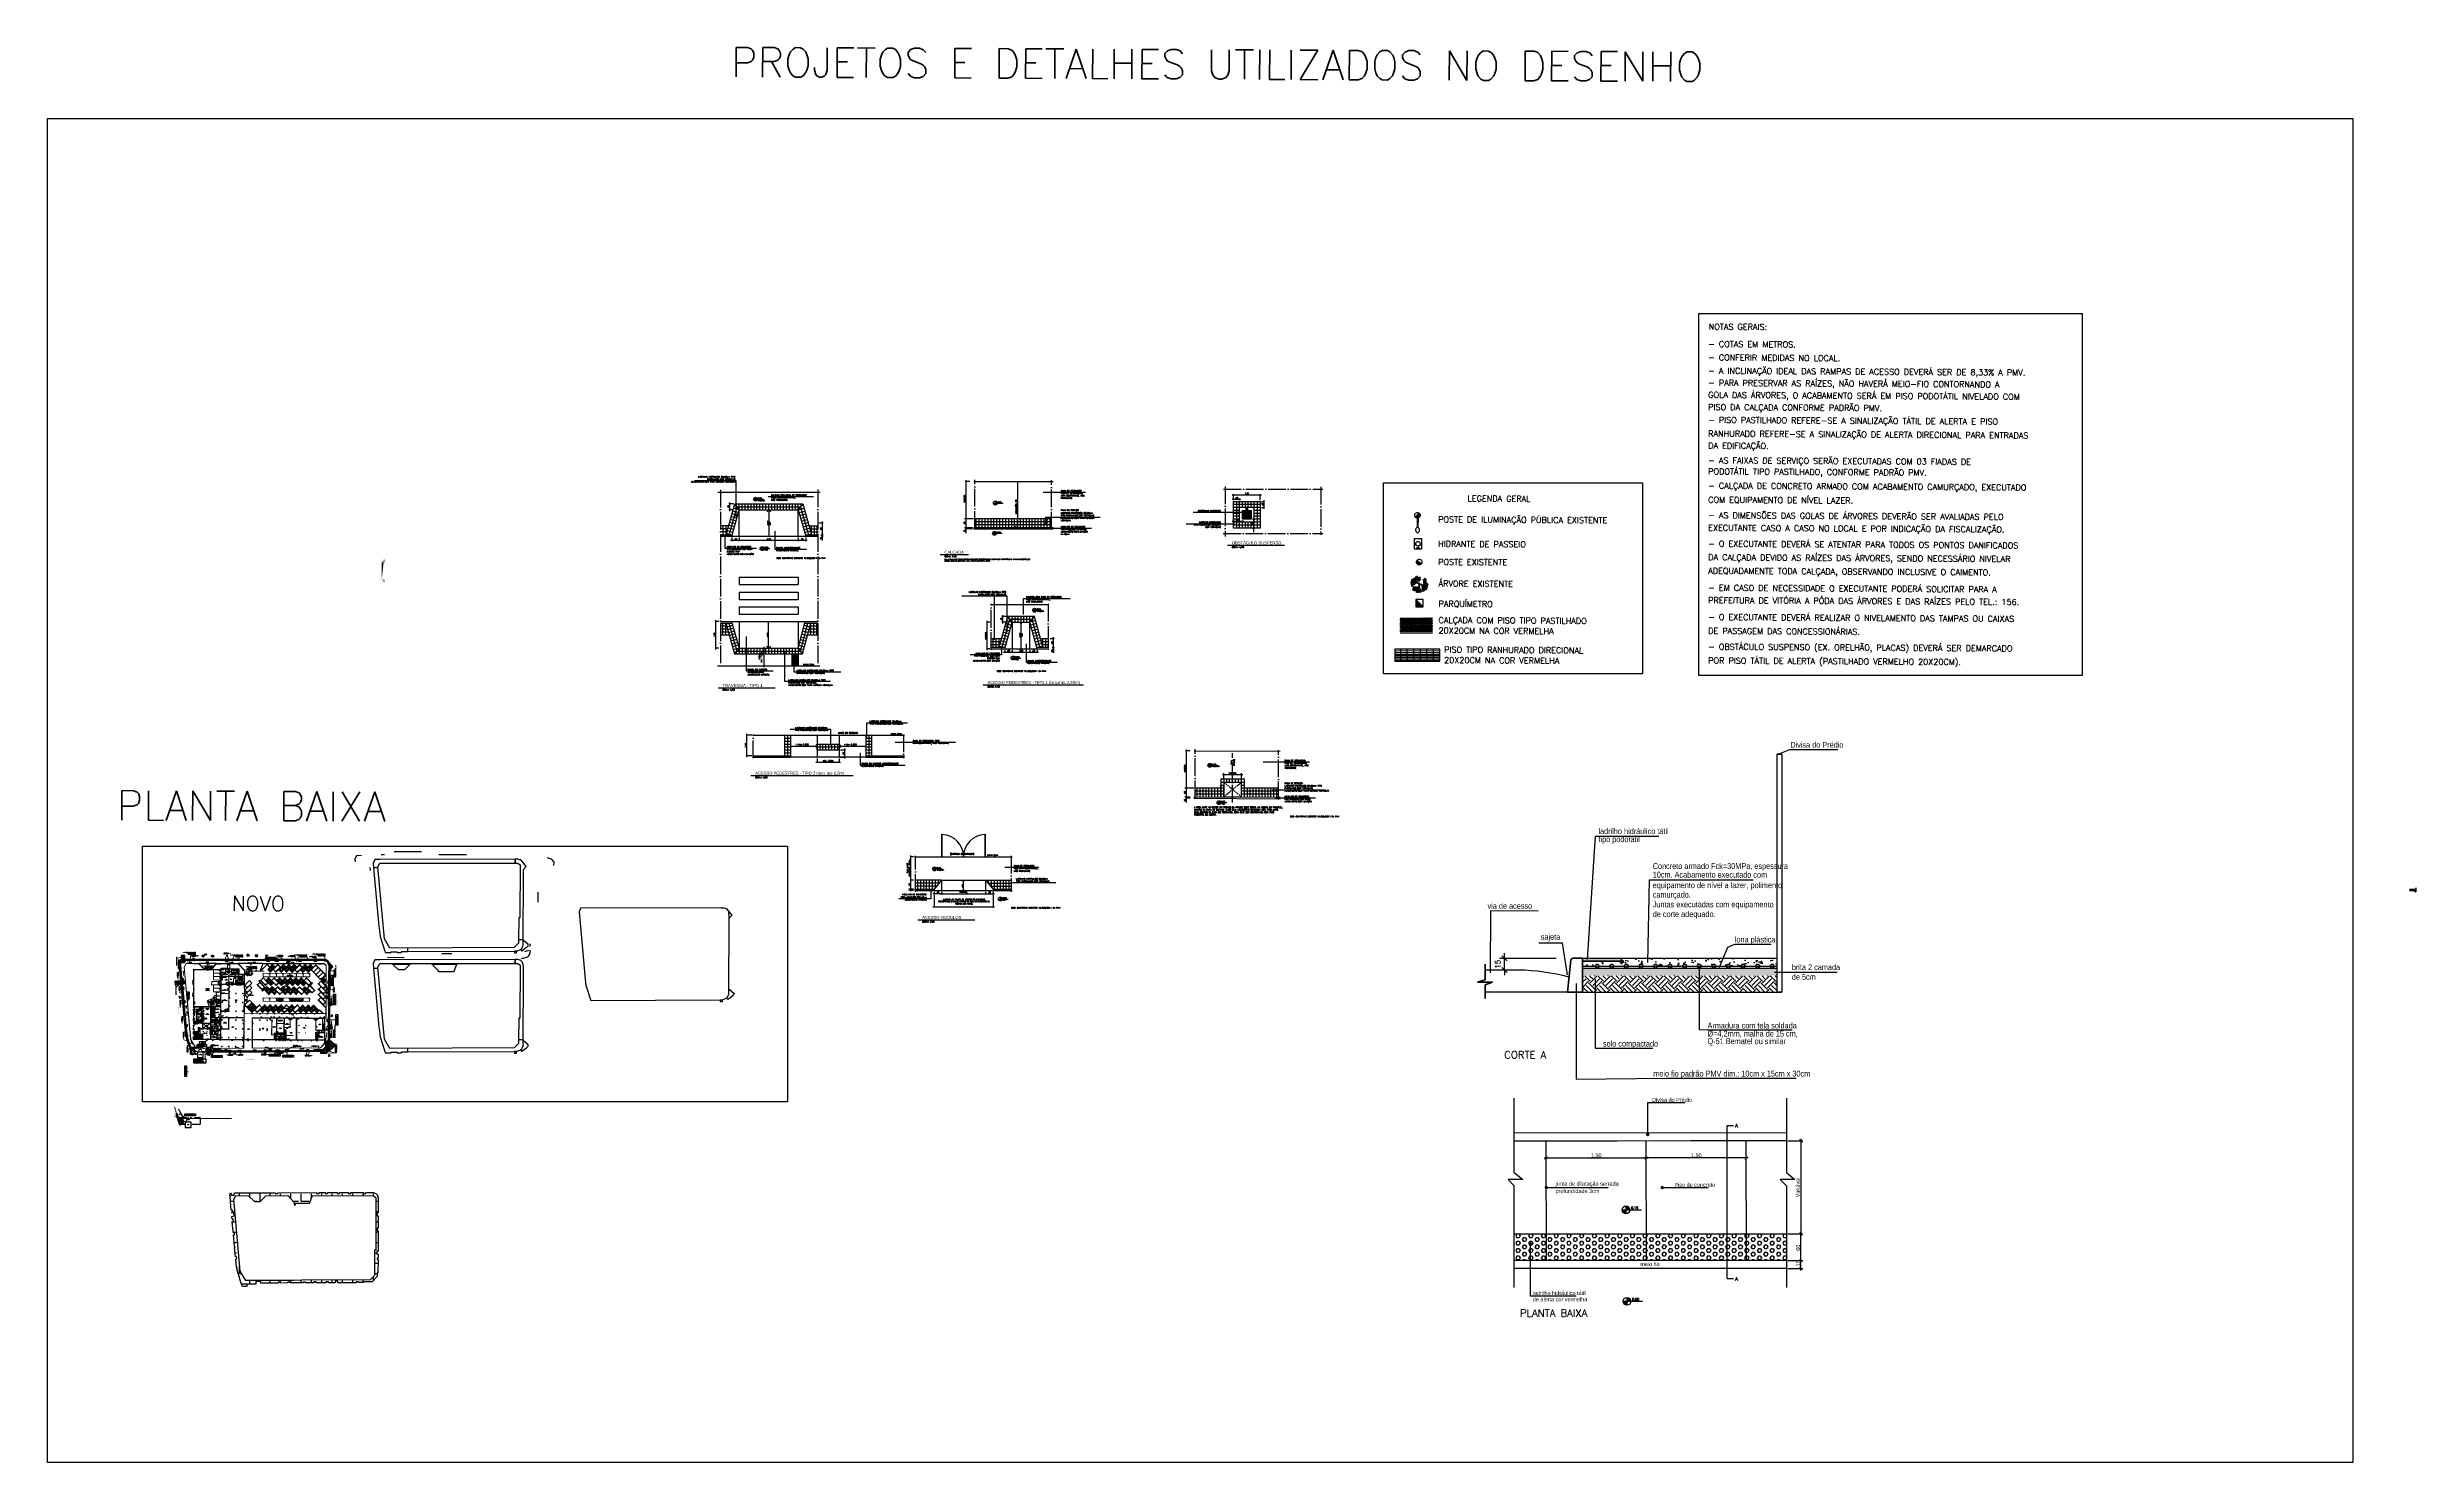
# Model space of a CAD drawing. Extents: x -1057 to 3416, y -340 to 4111.
# Drawn here: x 289 to 1895, y -142 to 817 of the extents above; entities that cross this region are included whole.
import ezdxf
from ezdxf.enums import TextEntityAlignment as Align

# ---------------------------------------------------------------- set-up
doc = ezdxf.new("R2010")
doc.units = 0
doc.header["$LTSCALE"] = 50
for name, pattern in [('ACAD_ISO04W100', [30, 24, -3, 0, -3]), ('CONTINU', [0]), ('DASHDOT', [1, 0.5, -0.25, 0, -0.25]), ('DGN Style 1', [0.003115, 5.18318e-06, -0.00311]), ('HIDDEN', [9.525, 6.35, -3.175])]:
    doc.linetypes.add(name, pattern=pattern)
doc.layers.add('0.1', color=8, linetype='Continuous', lineweight=13)
doc.layers.add('Margem A3', color=8, linetype='DGN Style 1', lineweight=0)
for name, color, linetype in [('A-SAN', 1, 'Continuous'), ('ALV-HACH', 253, 'Continuous'), ('Cotas', 9, 'Continuous'), ('EIXOS NOVOS', 8, 'DASHDOT'), ('GRAMA', 90, 'Continuous'), ('HAC', 1, 'Continuous'), ('HACHURA', 8, 'Continuous'), ('layout', 1, 'Continuous'), ('luminaria', 10, 'Continuous'), ('medir projeto', 6, 'Continuous'), ('OK', 96, 'Continuous'), ('pena 0.09', 8, 'Continuous'), ('pena 0.1', 1, 'Continuous'), ('pena 0.2', 2, 'Continuous'), ('pena 0.5', 5, 'Continuous'), ('Poste de cimento', 7, 'Continuous'), ('Texto 1', 7, 'Continuous'), ('Texto 2', 1, 'Continuous'), ('Texto 3', 3, 'Continuous')]:
    doc.layers.add(name, color=color, linetype=linetype)
doc.styles.add('60x100', font='romans.shx', dxfattribs={"height": 0.2})
doc.styles.add('80X50', font='romans.shx')
doc.styles.add('ROBERTO', font='swissek.ttf')
doc.styles.add('ROMANS', font='romans')
doc.styles.get("Standard").update_dxf_attribs({"font": 'romans.shx'})
doc.styles.add('TEXTOS', font='ARIALN.TTF')
doc.styles.add('TT', font='arial.ttf')
doc.dimstyles.new('[m] 1-50', dxfattribs={"dimscale": 50, "dimtxt": 0.0018, "dimasz": 0.001, "dimexe": 0.001, "dimexo": 0.0018, "dimgap": 0.0005, "dimtad": 0, "dimzin": 4, "dimdsep": 46, "dimtxsty": 'ROMANS', "dimblk1": 'OBLIQUE', "dimblk2": 'OBLIQUE', "dimsah": 1, "dimcen": 0.001, "dimdle": 0.0018, "dimclrd": 256, "dimclre": 256, "dimclrt": 2, "dimadec": 0, "dimazin": 0, "dimtfac": 1, "dimtofl": 0, "dimtmove": 0, "dimatfit": 3, "dimldrblk": 'DOT', "dimfxl": 1, "dimtvp": 1, "dimtolj": 1, "dimtzin": 0, "dimarcsym": 0})
doc.dimstyles.new('[m] 1-75', dxfattribs={"dimscale": 75, "dimtxt": 0.0018, "dimasz": 0.001, "dimexe": 0.001, "dimexo": 0.0018, "dimgap": 0.0005, "dimtad": 0, "dimzin": 4, "dimdsep": 46, "dimtxsty": 'ROMANS', "dimblk1": 'OBLIQUE', "dimblk2": 'OBLIQUE', "dimsah": 1, "dimcen": 0.001, "dimdle": 0.0018, "dimclrd": 256, "dimclre": 256, "dimclrt": 2, "dimadec": 0, "dimazin": 0, "dimtfac": 1, "dimtofl": 0, "dimtmove": 0, "dimatfit": 3, "dimldrblk": 'DOT', "dimfxl": 1, "dimtvp": 1, "dimtolj": 1, "dimtzin": 0, "dimarcsym": 0})
doc.dimstyles.new('Fares Eng - 50', dxfattribs={"dimscale": 2, "dimtxt": 0.085, "dimasz": 0.1, "dimexe": 0.05, "dimexo": 0.05, "dimgap": 0.04, "dimtad": 1, "dimzin": 4, "dimdsep": 46, "dimtxsty": 'ROMANS', "dimblk1": 'OBLIQUE', "dimblk2": 'OBLIQUE', "dimsah": 1, "dimcen": 0.05, "dimdle": 0.05, "dimclrd": 7, "dimclre": 7, "dimclrt": 7, "dimaunit": 1, "dimadec": 0, "dimazin": 0, "dimtfac": 1, "dimtix": 1, "dimtmove": 2, "dimatfit": 0, "dimldrblk": 'OPEN90', "dimfxl": 1, "dimtolj": 1, "dimtzin": 0, "dimarcsym": 0})
pattern_1 = [(0, (0, 0), (0, 6.985), [5.08, -1.905]), (90, (0, 0), (-6.985, 4e-16), [5.08, -1.905])]
pattern_2 = [(90.064457, (-8.281247, -47.543193), (-0.054992578, -6.1866e-05), [0.03175, -0.0635]), (210.064457, (-8.281247, -47.543193), (0.027549867, -0.047594037), [0.03175, -0.0635]), (150.064457, (-8.281283, -47.511443), (-0.0274427115, -0.047655903), [0.03175, -0.0635])]

# ---------------------------------------------------------------- blocks, each defined once
blk = doc.blocks.new('_ArchTick')
at = {"color": 0, "linetype": 'ByBlock', "const_width": 0.15}
blk.add_lwpolyline([(-0.5, -0.5), (0.5, 0.5)], dxfattribs=at)
blk = doc.blocks.new('_DOT')
at = {"color": 0, "linetype": 'ByBlock'}
blk.add_line((-0.5, 0), (-1, 0), dxfattribs=at)
at = {"color": 0, "linetype": 'ByBlock', "const_width": 0.5}
blk.add_lwpolyline([(-0.25, 0, 1), (0.25, 0, 1)], format="xyb", close=True, dxfattribs=at)
blk = doc.blocks.new('detalhe1')
at = {"color": 7}
for p, q in [((31195.291, 5280.027), (31195.291, 5281.142)), ((31199.371, 5281.142), (31199.371, 5280.027)), ((31199.588, 5280.53), (31199.588, 5279.073)), ((31195.736, 5280.495), (31195.291, 5280.494)), ((31196.835, 5280.496), (31195.736, 5280.495)), ((31195.74, 5280.243), (31197.3, 5280.243)), ((31197.935, 5280.498), (31196.835, 5280.496)), ((31198.8, 5280.243), (31197.24, 5280.243)), ((31199.034, 5280.499), (31197.935, 5280.498)), ((31199.371, 5280.5), (31199.034, 5280.499)), ((31199.391, 5280.5), (31199.618, 5280.5)), ((31195.291, 5278.3), (31195.291, 5279.826)), ((31199.371, 5279.826), (31199.371, 5278.3)), ((31199.391, 5279.103), (31199.618, 5279.103)), ((31199.391, 5279.103), (31199.618, 5279.103)), ((31199.588, 5278.673), (31199.588, 5279.133)), ((31199.371, 5278.703), (31195.291, 5278.703)), ((31199.371, 5278.583), (31195.291, 5278.583)), ((31199.391, 5278.703), (31199.618, 5278.703)), ((31199.391, 5278.703), (31199.618, 5278.703)), ((31199.391, 5278.583), (31199.618, 5278.583)), ((31199.588, 5278.553), (31199.588, 5278.733))]:
    blk.add_line(p, q, dxfattribs=at)
at = {"color": 5}
for p, q in [((31195.773, 5278.703), (31195.77, 5280.495)), ((31197.273, 5278.703), (31197.27, 5280.497)), ((31198.773, 5278.703), (31198.77, 5280.499))]:
    blk.add_line(p, q, dxfattribs=at)
at = {"color": 1}
blk.add_line((31195.291, 5279.103), (31199.371, 5279.103), dxfattribs=at)
at = {"color": 7}
for points in [[(31197.292, 5280.644), (31197.292, 5281.073), (31197.347, 5281.073), (31197.849, 5281.073)], [(31195.291, 5280.027), (31195.419, 5279.918), (31195.198, 5279.918), (31195.291, 5279.826)], [(31199.371, 5280.027), (31199.499, 5279.918), (31199.278, 5279.918), (31199.371, 5279.826)], [(31195.821, 5279.799), (31195.9, 5279.799), (31196.698, 5279.799)], [(31197.559, 5279.799), (31197.682, 5279.799), (31198.196, 5279.799)], [(31195.531, 5278.904), (31195.531, 5278.176), (31195.559, 5278.176), (31196.22, 5278.176)]]:
    blk.add_lwpolyline(points, dxfattribs=at)
at = {"layer": 'A-SAN', "color": 7}
blk.add_line((31195.291, 5280.619), (31199.371, 5280.625), dxfattribs=at)
at = {"layer": 'ALV-HACH', "color": 1, "ltscale": 10}
for p, q in [((31195.331, 5279.101), (31195.315, 5279.074)), ((31195.363, 5279.101), (31195.331, 5279.101)), ((31195.363, 5279.101), (31195.379, 5279.074)), ((31195.426, 5279.103), (31195.427, 5279.101)), ((31195.458, 5279.101), (31195.427, 5279.101)), ((31195.459, 5279.103), (31195.458, 5279.101)), ((31195.522, 5279.101), (31195.506, 5279.074)), ((31195.554, 5279.101), (31195.522, 5279.101)), ((31195.554, 5279.101), (31195.569, 5279.074)), ((31195.616, 5279.103), (31195.617, 5279.101)), ((31195.649, 5279.101), (31195.617, 5279.101)), ((31195.65, 5279.103), (31195.649, 5279.101)), ((31195.712, 5279.101), (31195.696, 5279.074)), ((31195.744, 5279.101), (31195.712, 5279.101)), ((31195.744, 5279.101), (31195.76, 5279.074)), ((31195.807, 5279.103), (31195.808, 5279.101)), ((31195.839, 5279.101), (31195.808, 5279.101)), ((31195.84, 5279.103), (31195.839, 5279.101)), ((31195.903, 5279.101), (31195.887, 5279.074)), ((31195.935, 5279.101), (31195.903, 5279.101)), ((31195.935, 5279.101), (31195.95, 5279.074)), ((31195.997, 5279.103), (31195.998, 5279.101)), ((31196.03, 5279.101), (31195.998, 5279.101)), ((31196.031, 5279.103), (31196.03, 5279.101)), ((31196.093, 5279.101), (31196.077, 5279.074)), ((31196.125, 5279.101), (31196.093, 5279.101)), ((31196.125, 5279.101), (31196.141, 5279.074)), ((31196.188, 5279.103), (31196.189, 5279.101)), ((31196.22, 5279.101), (31196.189, 5279.101)), ((31196.221, 5279.103), (31196.22, 5279.101)), ((31196.284, 5279.101), (31196.268, 5279.074)), ((31196.316, 5279.101), (31196.284, 5279.101)), ((31196.316, 5279.101), (31196.331, 5279.074)), ((31196.378, 5279.103), (31196.379, 5279.101)), ((31196.411, 5279.101), (31196.379, 5279.101)), ((31196.412, 5279.103), (31196.411, 5279.101)), ((31196.474, 5279.101), (31196.458, 5279.074)), ((31196.506, 5279.101), (31196.474, 5279.101)), ((31196.506, 5279.101), (31196.522, 5279.074)), ((31196.569, 5279.103), (31196.57, 5279.101)), ((31196.601, 5279.101), (31196.57, 5279.101)), ((31196.602, 5279.103), (31196.601, 5279.101)), ((31196.665, 5279.101), (31196.649, 5279.074)), ((31196.697, 5279.101), (31196.665, 5279.101)), ((31196.697, 5279.101), (31196.712, 5279.074)), ((31196.759, 5279.103), (31196.76, 5279.101)), ((31196.792, 5279.101), (31196.76, 5279.101)), ((31196.793, 5279.103), (31196.792, 5279.101)), ((31196.855, 5279.101), (31196.839, 5279.074)), ((31196.887, 5279.101), (31196.855, 5279.101)), ((31196.887, 5279.101), (31196.903, 5279.074)), ((31196.95, 5279.103), (31196.951, 5279.101)), ((31196.982, 5279.101), (31196.951, 5279.101)), ((31196.983, 5279.103), (31196.982, 5279.101)), ((31197.046, 5279.101), (31197.03, 5279.074)), ((31197.078, 5279.101), (31197.046, 5279.101)), ((31197.078, 5279.101), (31197.093, 5279.074)), ((31197.14, 5279.103), (31197.141, 5279.101)), ((31197.173, 5279.101), (31197.141, 5279.101)), ((31197.174, 5279.103), (31197.173, 5279.101)), ((31197.236, 5279.101), (31197.22, 5279.074)), ((31197.268, 5279.101), (31197.236, 5279.101)), ((31197.268, 5279.101), (31197.284, 5279.074)), ((31197.331, 5279.103), (31197.332, 5279.101)), ((31197.363, 5279.101), (31197.332, 5279.101)), ((31197.364, 5279.103), (31197.363, 5279.101)), ((31197.427, 5279.101), (31197.411, 5279.074)), ((31197.459, 5279.101), (31197.427, 5279.101)), ((31197.459, 5279.101), (31197.474, 5279.074)), ((31197.521, 5279.103), (31197.522, 5279.101)), ((31197.554, 5279.101), (31197.522, 5279.101)), ((31197.555, 5279.103), (31197.554, 5279.101)), ((31197.617, 5279.101), (31197.601, 5279.074)), ((31197.649, 5279.101), (31197.617, 5279.101)), ((31197.649, 5279.101), (31197.665, 5279.074)), ((31197.712, 5279.103), (31197.713, 5279.101)), ((31197.744, 5279.101), (31197.713, 5279.101)), ((31197.745, 5279.103), (31197.744, 5279.101)), ((31197.808, 5279.101), (31197.792, 5279.074)), ((31197.84, 5279.101), (31197.808, 5279.101)), ((31197.84, 5279.101), (31197.855, 5279.074)), ((31197.902, 5279.103), (31197.903, 5279.101)), ((31197.935, 5279.101), (31197.903, 5279.101)), ((31197.936, 5279.103), (31197.935, 5279.101)), ((31197.998, 5279.101), (31197.982, 5279.074)), ((31198.03, 5279.101), (31197.998, 5279.101)), ((31198.03, 5279.101), (31198.046, 5279.074)), ((31198.093, 5279.103), (31198.094, 5279.101)), ((31198.125, 5279.101), (31198.094, 5279.101)), ((31198.126, 5279.103), (31198.125, 5279.101)), ((31198.189, 5279.101), (31198.173, 5279.074)), ((31198.221, 5279.101), (31198.189, 5279.101)), ((31198.221, 5279.101), (31198.236, 5279.074)), ((31198.283, 5279.103), (31198.284, 5279.101)), ((31198.316, 5279.101), (31198.284, 5279.101)), ((31198.317, 5279.103), (31198.316, 5279.101)), ((31198.379, 5279.101), (31198.363, 5279.074)), ((31198.411, 5279.101), (31198.379, 5279.101)), ((31198.411, 5279.101), (31198.427, 5279.074)), ((31198.474, 5279.103), (31198.475, 5279.101)), ((31198.506, 5279.101), (31198.475, 5279.101)), ((31198.507, 5279.103), (31198.506, 5279.101)), ((31198.57, 5279.101), (31198.554, 5279.074)), ((31198.602, 5279.101), (31198.57, 5279.101)), ((31198.602, 5279.101), (31198.617, 5279.074)), ((31198.664, 5279.103), (31198.665, 5279.101)), ((31198.697, 5279.101), (31198.665, 5279.101)), ((31198.698, 5279.103), (31198.697, 5279.101)), ((31198.76, 5279.101), (31198.744, 5279.074)), ((31198.792, 5279.101), (31198.76, 5279.101)), ((31198.792, 5279.101), (31198.808, 5279.074)), ((31198.855, 5279.103), (31198.856, 5279.101)), ((31198.887, 5279.101), (31198.856, 5279.101)), ((31198.888, 5279.103), (31198.887, 5279.101)), ((31198.951, 5279.101), (31198.935, 5279.074)), ((31198.983, 5279.101), (31198.951, 5279.101)), ((31198.983, 5279.101), (31198.998, 5279.074)), ((31199.045, 5279.103), (31199.046, 5279.101)), ((31199.078, 5279.101), (31199.046, 5279.101)), ((31199.079, 5279.103), (31199.078, 5279.101)), ((31199.141, 5279.101), (31199.125, 5279.074)), ((31199.173, 5279.101), (31199.141, 5279.101)), ((31199.173, 5279.101), (31199.189, 5279.074)), ((31199.236, 5279.103), (31199.237, 5279.101)), ((31199.268, 5279.101), (31199.237, 5279.101)), ((31199.269, 5279.103), (31199.268, 5279.101)), ((31199.332, 5279.101), (31199.316, 5279.074)), ((31199.364, 5279.101), (31199.332, 5279.101)), ((31199.364, 5279.101), (31199.379, 5279.074)), ((31195.315, 5279.074), (31195.331, 5279.046)), ((31195.331, 5278.991), (31195.315, 5278.964)), ((31195.315, 5278.964), (31195.331, 5278.936)), ((31195.331, 5278.881), (31195.315, 5278.854)), ((31195.315, 5278.854), (31195.331, 5278.826)), ((31195.331, 5278.771), (31195.315, 5278.744)), ((31195.363, 5279.046), (31195.331, 5279.046)), ((31195.363, 5278.991), (31195.331, 5278.991)), ((31195.363, 5278.936), (31195.331, 5278.936)), ((31195.363, 5278.881), (31195.331, 5278.881)), ((31195.363, 5278.826), (31195.331, 5278.826)), ((31195.363, 5278.771), (31195.331, 5278.771)), ((31195.379, 5279.074), (31195.363, 5279.046)), ((31195.363, 5278.991), (31195.379, 5278.964)), ((31195.379, 5278.964), (31195.363, 5278.936)), ((31195.363, 5278.881), (31195.379, 5278.854)), ((31195.379, 5278.854), (31195.363, 5278.826)), ((31195.363, 5278.771), (31195.379, 5278.744)), ((31195.427, 5279.046), (31195.411, 5279.019)), ((31195.411, 5279.019), (31195.427, 5278.991)), ((31195.427, 5278.936), (31195.411, 5278.909)), ((31195.411, 5278.909), (31195.427, 5278.881)), ((31195.427, 5278.826), (31195.411, 5278.799)), ((31195.411, 5278.799), (31195.427, 5278.771)), ((31195.458, 5279.046), (31195.427, 5279.046)), ((31195.458, 5278.991), (31195.427, 5278.991)), ((31195.458, 5278.936), (31195.427, 5278.936)), ((31195.458, 5278.881), (31195.427, 5278.881)), ((31195.458, 5278.826), (31195.427, 5278.826)), ((31195.458, 5278.771), (31195.427, 5278.771)), ((31195.458, 5279.046), (31195.474, 5279.019)), ((31195.474, 5279.019), (31195.458, 5278.991)), ((31195.458, 5278.936), (31195.474, 5278.909)), ((31195.474, 5278.909), (31195.458, 5278.881)), ((31195.458, 5278.826), (31195.474, 5278.799)), ((31195.474, 5278.799), (31195.458, 5278.771)), ((31195.506, 5279.074), (31195.522, 5279.046)), ((31195.522, 5278.991), (31195.506, 5278.964)), ((31195.506, 5278.964), (31195.522, 5278.936)), ((31195.522, 5278.881), (31195.506, 5278.854)), ((31195.506, 5278.854), (31195.522, 5278.826)), ((31195.522, 5278.771), (31195.506, 5278.744)), ((31195.554, 5279.046), (31195.522, 5279.046)), ((31195.554, 5278.991), (31195.522, 5278.991)), ((31195.554, 5278.936), (31195.522, 5278.936)), ((31195.554, 5278.881), (31195.522, 5278.881)), ((31195.554, 5278.826), (31195.522, 5278.826)), ((31195.554, 5278.771), (31195.522, 5278.771)), ((31195.569, 5279.074), (31195.554, 5279.046)), ((31195.554, 5278.991), (31195.569, 5278.964)), ((31195.569, 5278.964), (31195.554, 5278.936)), ((31195.554, 5278.881), (31195.569, 5278.854)), ((31195.569, 5278.854), (31195.554, 5278.826)), ((31195.554, 5278.771), (31195.569, 5278.744)), ((31195.617, 5279.046), (31195.601, 5279.019)), ((31195.601, 5279.019), (31195.617, 5278.991)), ((31195.617, 5278.936), (31195.601, 5278.909)), ((31195.601, 5278.909), (31195.617, 5278.881)), ((31195.617, 5278.826), (31195.601, 5278.799)), ((31195.601, 5278.799), (31195.617, 5278.771)), ((31195.649, 5279.046), (31195.617, 5279.046)), ((31195.649, 5278.991), (31195.617, 5278.991)), ((31195.649, 5278.936), (31195.617, 5278.936)), ((31195.649, 5278.881), (31195.617, 5278.881)), ((31195.649, 5278.826), (31195.617, 5278.826)), ((31195.649, 5278.771), (31195.617, 5278.771)), ((31195.649, 5279.046), (31195.665, 5279.019)), ((31195.665, 5279.019), (31195.649, 5278.991)), ((31195.649, 5278.936), (31195.665, 5278.909)), ((31195.665, 5278.909), (31195.649, 5278.881)), ((31195.649, 5278.826), (31195.665, 5278.799)), ((31195.665, 5278.799), (31195.649, 5278.771)), ((31195.696, 5279.074), (31195.712, 5279.046)), ((31195.712, 5278.991), (31195.696, 5278.964)), ((31195.696, 5278.964), (31195.712, 5278.936)), ((31195.712, 5278.881), (31195.696, 5278.854)), ((31195.696, 5278.854), (31195.712, 5278.826)), ((31195.712, 5278.771), (31195.696, 5278.744)), ((31195.744, 5279.046), (31195.712, 5279.046)), ((31195.744, 5278.991), (31195.712, 5278.991)), ((31195.744, 5278.936), (31195.712, 5278.936)), ((31195.744, 5278.881), (31195.712, 5278.881)), ((31195.744, 5278.826), (31195.712, 5278.826)), ((31195.744, 5278.771), (31195.712, 5278.771)), ((31195.76, 5279.074), (31195.744, 5279.046)), ((31195.744, 5278.991), (31195.76, 5278.964)), ((31195.76, 5278.964), (31195.744, 5278.936)), ((31195.744, 5278.881), (31195.76, 5278.854)), ((31195.76, 5278.854), (31195.744, 5278.826)), ((31195.744, 5278.771), (31195.76, 5278.744)), ((31195.808, 5279.046), (31195.792, 5279.019)), ((31195.792, 5279.019), (31195.808, 5278.991)), ((31195.808, 5278.936), (31195.792, 5278.909)), ((31195.792, 5278.909), (31195.808, 5278.881)), ((31195.808, 5278.826), (31195.792, 5278.799)), ((31195.792, 5278.799), (31195.808, 5278.771)), ((31195.839, 5279.046), (31195.808, 5279.046)), ((31195.839, 5278.991), (31195.808, 5278.991)), ((31195.839, 5278.936), (31195.808, 5278.936)), ((31195.839, 5278.881), (31195.808, 5278.881)), ((31195.839, 5278.826), (31195.808, 5278.826)), ((31195.839, 5278.771), (31195.808, 5278.771)), ((31195.839, 5279.046), (31195.855, 5279.019)), ((31195.855, 5279.019), (31195.839, 5278.991)), ((31195.839, 5278.936), (31195.855, 5278.909)), ((31195.855, 5278.909), (31195.839, 5278.881)), ((31195.839, 5278.826), (31195.855, 5278.799)), ((31195.855, 5278.799), (31195.839, 5278.771)), ((31195.887, 5279.074), (31195.903, 5279.046)), ((31195.903, 5278.991), (31195.887, 5278.964)), ((31195.887, 5278.964), (31195.903, 5278.936)), ((31195.903, 5278.881), (31195.887, 5278.854)), ((31195.887, 5278.854), (31195.903, 5278.826)), ((31195.903, 5278.771), (31195.887, 5278.744)), ((31195.935, 5279.046), (31195.903, 5279.046)), ((31195.935, 5278.991), (31195.903, 5278.991)), ((31195.935, 5278.936), (31195.903, 5278.936)), ((31195.935, 5278.881), (31195.903, 5278.881)), ((31195.935, 5278.826), (31195.903, 5278.826)), ((31195.935, 5278.771), (31195.903, 5278.771)), ((31195.95, 5279.074), (31195.935, 5279.046)), ((31195.935, 5278.991), (31195.95, 5278.964)), ((31195.95, 5278.964), (31195.935, 5278.936)), ((31195.935, 5278.881), (31195.95, 5278.854)), ((31195.95, 5278.854), (31195.935, 5278.826)), ((31195.935, 5278.771), (31195.95, 5278.744)), ((31195.998, 5279.046), (31195.982, 5279.019)), ((31195.982, 5279.019), (31195.998, 5278.991)), ((31195.998, 5278.936), (31195.982, 5278.909)), ((31195.982, 5278.909), (31195.998, 5278.881)), ((31195.998, 5278.826), (31195.982, 5278.799)), ((31195.982, 5278.799), (31195.998, 5278.771)), ((31196.03, 5279.046), (31195.998, 5279.046)), ((31196.03, 5278.991), (31195.998, 5278.991)), ((31196.03, 5278.936), (31195.998, 5278.936)), ((31196.03, 5278.881), (31195.998, 5278.881)), ((31196.03, 5278.826), (31195.998, 5278.826)), ((31196.03, 5278.771), (31195.998, 5278.771)), ((31196.03, 5279.046), (31196.046, 5279.019)), ((31196.046, 5279.019), (31196.03, 5278.991)), ((31196.03, 5278.936), (31196.046, 5278.909)), ((31196.046, 5278.909), (31196.03, 5278.881)), ((31196.03, 5278.826), (31196.046, 5278.799)), ((31196.046, 5278.799), (31196.03, 5278.771)), ((31196.077, 5279.074), (31196.093, 5279.046)), ((31196.093, 5278.991), (31196.077, 5278.964)), ((31196.077, 5278.964), (31196.093, 5278.936)), ((31196.093, 5278.881), (31196.077, 5278.854)), ((31196.077, 5278.854), (31196.093, 5278.826)), ((31196.093, 5278.771), (31196.077, 5278.744)), ((31196.125, 5279.046), (31196.093, 5279.046)), ((31196.125, 5278.991), (31196.093, 5278.991)), ((31196.125, 5278.936), (31196.093, 5278.936)), ((31196.125, 5278.881), (31196.093, 5278.881)), ((31196.125, 5278.826), (31196.093, 5278.826)), ((31196.125, 5278.771), (31196.093, 5278.771)), ((31196.141, 5279.074), (31196.125, 5279.046)), ((31196.125, 5278.991), (31196.141, 5278.964)), ((31196.141, 5278.964), (31196.125, 5278.936)), ((31196.125, 5278.881), (31196.141, 5278.854)), ((31196.141, 5278.854), (31196.125, 5278.826)), ((31196.125, 5278.771), (31196.141, 5278.744)), ((31196.189, 5279.046), (31196.173, 5279.019)), ((31196.173, 5279.019), (31196.189, 5278.991)), ((31196.189, 5278.936), (31196.173, 5278.909)), ((31196.173, 5278.909), (31196.189, 5278.881)), ((31196.189, 5278.826), (31196.173, 5278.799)), ((31196.173, 5278.799), (31196.189, 5278.771)), ((31196.22, 5279.046), (31196.189, 5279.046)), ((31196.22, 5278.991), (31196.189, 5278.991)), ((31196.22, 5278.936), (31196.189, 5278.936)), ((31196.22, 5278.881), (31196.189, 5278.881)), ((31196.22, 5278.826), (31196.189, 5278.826)), ((31196.22, 5278.771), (31196.189, 5278.771)), ((31196.22, 5279.046), (31196.236, 5279.019)), ((31196.236, 5279.019), (31196.22, 5278.991)), ((31196.22, 5278.936), (31196.236, 5278.909)), ((31196.236, 5278.909), (31196.22, 5278.881)), ((31196.22, 5278.826), (31196.236, 5278.799)), ((31196.236, 5278.799), (31196.22, 5278.771)), ((31196.268, 5279.074), (31196.284, 5279.046)), ((31196.284, 5278.991), (31196.268, 5278.964)), ((31196.268, 5278.964), (31196.284, 5278.936)), ((31196.284, 5278.881), (31196.268, 5278.854)), ((31196.268, 5278.854), (31196.284, 5278.826)), ((31196.284, 5278.771), (31196.268, 5278.744)), ((31196.316, 5279.046), (31196.284, 5279.046)), ((31196.316, 5278.991), (31196.284, 5278.991)), ((31196.316, 5278.936), (31196.284, 5278.936)), ((31196.316, 5278.881), (31196.284, 5278.881)), ((31196.316, 5278.826), (31196.284, 5278.826)), ((31196.316, 5278.771), (31196.284, 5278.771)), ((31196.331, 5279.074), (31196.316, 5279.046)), ((31196.316, 5278.991), (31196.331, 5278.964)), ((31196.331, 5278.964), (31196.316, 5278.936)), ((31196.316, 5278.881), (31196.331, 5278.854)), ((31196.331, 5278.854), (31196.316, 5278.826)), ((31196.316, 5278.771), (31196.331, 5278.744)), ((31196.379, 5279.046), (31196.363, 5279.019)), ((31196.363, 5279.019), (31196.379, 5278.991)), ((31196.379, 5278.936), (31196.363, 5278.909)), ((31196.363, 5278.909), (31196.379, 5278.881)), ((31196.379, 5278.826), (31196.363, 5278.799)), ((31196.363, 5278.799), (31196.379, 5278.771)), ((31196.411, 5279.046), (31196.379, 5279.046)), ((31196.411, 5278.991), (31196.379, 5278.991)), ((31196.411, 5278.936), (31196.379, 5278.936)), ((31196.411, 5278.881), (31196.379, 5278.881)), ((31196.411, 5278.826), (31196.379, 5278.826)), ((31196.411, 5278.771), (31196.379, 5278.771)), ((31196.411, 5279.046), (31196.427, 5279.019)), ((31196.427, 5279.019), (31196.411, 5278.991)), ((31196.411, 5278.936), (31196.427, 5278.909)), ((31196.427, 5278.909), (31196.411, 5278.881)), ((31196.411, 5278.826), (31196.427, 5278.799)), ((31196.427, 5278.799), (31196.411, 5278.771)), ((31196.458, 5279.074), (31196.474, 5279.046)), ((31196.474, 5278.991), (31196.458, 5278.964)), ((31196.458, 5278.964), (31196.474, 5278.936)), ((31196.474, 5278.881), (31196.458, 5278.854)), ((31196.458, 5278.854), (31196.474, 5278.826)), ((31196.474, 5278.771), (31196.458, 5278.744)), ((31196.506, 5279.046), (31196.474, 5279.046)), ((31196.506, 5278.991), (31196.474, 5278.991)), ((31196.506, 5278.936), (31196.474, 5278.936)), ((31196.506, 5278.881), (31196.474, 5278.881)), ((31196.506, 5278.826), (31196.474, 5278.826)), ((31196.506, 5278.771), (31196.474, 5278.771)), ((31196.522, 5279.074), (31196.506, 5279.046)), ((31196.506, 5278.991), (31196.522, 5278.964)), ((31196.522, 5278.964), (31196.506, 5278.936)), ((31196.506, 5278.881), (31196.522, 5278.854)), ((31196.522, 5278.854), (31196.506, 5278.826)), ((31196.506, 5278.771), (31196.522, 5278.744)), ((31196.57, 5279.046), (31196.554, 5279.019)), ((31196.554, 5279.019), (31196.57, 5278.991)), ((31196.57, 5278.936), (31196.554, 5278.909)), ((31196.554, 5278.909), (31196.57, 5278.881)), ((31196.57, 5278.826), (31196.554, 5278.799)), ((31196.554, 5278.799), (31196.57, 5278.771)), ((31196.601, 5279.046), (31196.57, 5279.046)), ((31196.601, 5278.991), (31196.57, 5278.991)), ((31196.601, 5278.936), (31196.57, 5278.936)), ((31196.601, 5278.881), (31196.57, 5278.881)), ((31196.601, 5278.826), (31196.57, 5278.826)), ((31196.601, 5278.771), (31196.57, 5278.771)), ((31196.601, 5279.046), (31196.617, 5279.019)), ((31196.617, 5279.019), (31196.601, 5278.991)), ((31196.601, 5278.936), (31196.617, 5278.909)), ((31196.617, 5278.909), (31196.601, 5278.881)), ((31196.601, 5278.826), (31196.617, 5278.799)), ((31196.617, 5278.799), (31196.601, 5278.771)), ((31196.649, 5279.074), (31196.665, 5279.046)), ((31196.665, 5278.991), (31196.649, 5278.964)), ((31196.649, 5278.964), (31196.665, 5278.936)), ((31196.665, 5278.881), (31196.649, 5278.854)), ((31196.649, 5278.854), (31196.665, 5278.826)), ((31196.665, 5278.771), (31196.649, 5278.744)), ((31196.697, 5279.046), (31196.665, 5279.046)), ((31196.697, 5278.991), (31196.665, 5278.991)), ((31196.697, 5278.936), (31196.665, 5278.936)), ((31196.697, 5278.881), (31196.665, 5278.881)), ((31196.697, 5278.826), (31196.665, 5278.826)), ((31196.697, 5278.771), (31196.665, 5278.771)), ((31196.712, 5279.074), (31196.697, 5279.046)), ((31196.697, 5278.991), (31196.712, 5278.964)), ((31196.712, 5278.964), (31196.697, 5278.936)), ((31196.697, 5278.881), (31196.712, 5278.854)), ((31196.712, 5278.854), (31196.697, 5278.826)), ((31196.697, 5278.771), (31196.712, 5278.744)), ((31196.76, 5279.046), (31196.744, 5279.019)), ((31196.744, 5279.019), (31196.76, 5278.991)), ((31196.76, 5278.936), (31196.744, 5278.909)), ((31196.744, 5278.909), (31196.76, 5278.881)), ((31196.76, 5278.826), (31196.744, 5278.799)), ((31196.744, 5278.799), (31196.76, 5278.771)), ((31196.792, 5279.046), (31196.76, 5279.046)), ((31196.792, 5278.991), (31196.76, 5278.991)), ((31196.792, 5278.936), (31196.76, 5278.936)), ((31196.792, 5278.881), (31196.76, 5278.881)), ((31196.792, 5278.826), (31196.76, 5278.826)), ((31196.792, 5278.771), (31196.76, 5278.771)), ((31196.792, 5279.046), (31196.808, 5279.019)), ((31196.808, 5279.019), (31196.792, 5278.991)), ((31196.792, 5278.936), (31196.808, 5278.909)), ((31196.808, 5278.909), (31196.792, 5278.881)), ((31196.792, 5278.826), (31196.808, 5278.799)), ((31196.808, 5278.799), (31196.792, 5278.771)), ((31196.839, 5279.074), (31196.855, 5279.046)), ((31196.855, 5278.991), (31196.839, 5278.964)), ((31196.839, 5278.964), (31196.855, 5278.936)), ((31196.855, 5278.881), (31196.839, 5278.854)), ((31196.839, 5278.854), (31196.855, 5278.826)), ((31196.855, 5278.771), (31196.839, 5278.744)), ((31196.887, 5279.046), (31196.855, 5279.046)), ((31196.887, 5278.991), (31196.855, 5278.991)), ((31196.887, 5278.936), (31196.855, 5278.936)), ((31196.887, 5278.881), (31196.855, 5278.881)), ((31196.887, 5278.826), (31196.855, 5278.826)), ((31196.887, 5278.771), (31196.855, 5278.771)), ((31196.903, 5279.074), (31196.887, 5279.046)), ((31196.887, 5278.991), (31196.903, 5278.964)), ((31196.903, 5278.964), (31196.887, 5278.936)), ((31196.887, 5278.881), (31196.903, 5278.854)), ((31196.903, 5278.854), (31196.887, 5278.826)), ((31196.887, 5278.771), (31196.903, 5278.744)), ((31196.951, 5279.046), (31196.935, 5279.019)), ((31196.935, 5279.019), (31196.951, 5278.991)), ((31196.951, 5278.936), (31196.935, 5278.909)), ((31196.935, 5278.909), (31196.951, 5278.881)), ((31196.951, 5278.826), (31196.935, 5278.799)), ((31196.935, 5278.799), (31196.951, 5278.771)), ((31196.982, 5279.046), (31196.951, 5279.046)), ((31196.982, 5278.991), (31196.951, 5278.991)), ((31196.982, 5278.936), (31196.951, 5278.936)), ((31196.982, 5278.881), (31196.951, 5278.881)), ((31196.982, 5278.826), (31196.951, 5278.826)), ((31196.982, 5278.771), (31196.951, 5278.771)), ((31196.982, 5279.046), (31196.998, 5279.019)), ((31196.998, 5279.019), (31196.982, 5278.991)), ((31196.982, 5278.936), (31196.998, 5278.909)), ((31196.998, 5278.909), (31196.982, 5278.881)), ((31196.982, 5278.826), (31196.998, 5278.799)), ((31196.998, 5278.799), (31196.982, 5278.771)), ((31197.03, 5279.074), (31197.046, 5279.046)), ((31197.046, 5278.991), (31197.03, 5278.964)), ((31197.03, 5278.964), (31197.046, 5278.936)), ((31197.046, 5278.881), (31197.03, 5278.854)), ((31197.03, 5278.854), (31197.046, 5278.826)), ((31197.046, 5278.771), (31197.03, 5278.744)), ((31197.078, 5279.046), (31197.046, 5279.046)), ((31197.078, 5278.991), (31197.046, 5278.991)), ((31197.078, 5278.936), (31197.046, 5278.936)), ((31197.078, 5278.881), (31197.046, 5278.881)), ((31197.078, 5278.826), (31197.046, 5278.826)), ((31197.078, 5278.771), (31197.046, 5278.771)), ((31197.093, 5279.074), (31197.078, 5279.046)), ((31197.078, 5278.991), (31197.093, 5278.964)), ((31197.093, 5278.964), (31197.078, 5278.936)), ((31197.078, 5278.881), (31197.093, 5278.854)), ((31197.093, 5278.854), (31197.078, 5278.826)), ((31197.078, 5278.771), (31197.093, 5278.744)), ((31197.141, 5279.046), (31197.125, 5279.019)), ((31197.125, 5279.019), (31197.141, 5278.991)), ((31197.141, 5278.936), (31197.125, 5278.909)), ((31197.125, 5278.909), (31197.141, 5278.881)), ((31197.141, 5278.826), (31197.125, 5278.799)), ((31197.125, 5278.799), (31197.141, 5278.771)), ((31197.173, 5279.046), (31197.141, 5279.046)), ((31197.173, 5278.991), (31197.141, 5278.991)), ((31197.173, 5278.936), (31197.141, 5278.936)), ((31197.173, 5278.881), (31197.141, 5278.881)), ((31197.173, 5278.826), (31197.141, 5278.826)), ((31197.173, 5278.771), (31197.141, 5278.771)), ((31197.173, 5279.046), (31197.189, 5279.019)), ((31197.189, 5279.019), (31197.173, 5278.991)), ((31197.173, 5278.936), (31197.189, 5278.909)), ((31197.189, 5278.909), (31197.173, 5278.881)), ((31197.173, 5278.826), (31197.189, 5278.799)), ((31197.189, 5278.799), (31197.173, 5278.771)), ((31197.22, 5279.074), (31197.236, 5279.046)), ((31197.236, 5278.991), (31197.22, 5278.964)), ((31197.22, 5278.964), (31197.236, 5278.936)), ((31197.236, 5278.881), (31197.22, 5278.854)), ((31197.22, 5278.854), (31197.236, 5278.826)), ((31197.236, 5278.771), (31197.22, 5278.744)), ((31197.268, 5279.046), (31197.236, 5279.046)), ((31197.268, 5278.991), (31197.236, 5278.991)), ((31197.268, 5278.936), (31197.236, 5278.936)), ((31197.268, 5278.881), (31197.236, 5278.881)), ((31197.268, 5278.826), (31197.236, 5278.826)), ((31197.268, 5278.771), (31197.236, 5278.771)), ((31197.284, 5279.074), (31197.268, 5279.046)), ((31197.268, 5278.991), (31197.284, 5278.964)), ((31197.284, 5278.964), (31197.268, 5278.936)), ((31197.268, 5278.881), (31197.284, 5278.854)), ((31197.284, 5278.854), (31197.268, 5278.826)), ((31197.268, 5278.771), (31197.284, 5278.744)), ((31197.332, 5279.046), (31197.316, 5279.019)), ((31197.316, 5279.019), (31197.332, 5278.991)), ((31197.332, 5278.936), (31197.316, 5278.909)), ((31197.316, 5278.909), (31197.332, 5278.881)), ((31197.332, 5278.826), (31197.316, 5278.799)), ((31197.316, 5278.799), (31197.332, 5278.771)), ((31197.363, 5279.046), (31197.332, 5279.046)), ((31197.363, 5278.991), (31197.332, 5278.991)), ((31197.363, 5278.936), (31197.332, 5278.936)), ((31197.363, 5278.881), (31197.332, 5278.881)), ((31197.363, 5278.826), (31197.332, 5278.826)), ((31197.363, 5278.771), (31197.332, 5278.771)), ((31197.363, 5279.046), (31197.379, 5279.019)), ((31197.379, 5279.019), (31197.363, 5278.991)), ((31197.363, 5278.936), (31197.379, 5278.909)), ((31197.379, 5278.909), (31197.363, 5278.881)), ((31197.363, 5278.826), (31197.379, 5278.799)), ((31197.379, 5278.799), (31197.363, 5278.771)), ((31197.411, 5279.074), (31197.427, 5279.046)), ((31197.427, 5278.991), (31197.411, 5278.964)), ((31197.411, 5278.964), (31197.427, 5278.936)), ((31197.427, 5278.881), (31197.411, 5278.854)), ((31197.411, 5278.854), (31197.427, 5278.826)), ((31197.427, 5278.771), (31197.411, 5278.744)), ((31197.459, 5279.046), (31197.427, 5279.046)), ((31197.459, 5278.991), (31197.427, 5278.991)), ((31197.459, 5278.936), (31197.427, 5278.936)), ((31197.459, 5278.881), (31197.427, 5278.881)), ((31197.459, 5278.826), (31197.427, 5278.826)), ((31197.459, 5278.771), (31197.427, 5278.771)), ((31197.474, 5279.074), (31197.459, 5279.046)), ((31197.459, 5278.991), (31197.474, 5278.964)), ((31197.474, 5278.964), (31197.459, 5278.936)), ((31197.459, 5278.881), (31197.474, 5278.854)), ((31197.474, 5278.854), (31197.459, 5278.826)), ((31197.459, 5278.771), (31197.474, 5278.744)), ((31197.522, 5279.046), (31197.506, 5279.019)), ((31197.506, 5279.019), (31197.522, 5278.991)), ((31197.522, 5278.936), (31197.506, 5278.909)), ((31197.506, 5278.909), (31197.522, 5278.881)), ((31197.522, 5278.826), (31197.506, 5278.799)), ((31197.506, 5278.799), (31197.522, 5278.771)), ((31197.554, 5279.046), (31197.522, 5279.046)), ((31197.554, 5278.991), (31197.522, 5278.991)), ((31197.554, 5278.936), (31197.522, 5278.936)), ((31197.554, 5278.881), (31197.522, 5278.881)), ((31197.554, 5278.826), (31197.522, 5278.826)), ((31197.554, 5278.771), (31197.522, 5278.771)), ((31197.554, 5279.046), (31197.57, 5279.019)), ((31197.57, 5279.019), (31197.554, 5278.991)), ((31197.554, 5278.936), (31197.57, 5278.909)), ((31197.57, 5278.909), (31197.554, 5278.881)), ((31197.554, 5278.826), (31197.57, 5278.799)), ((31197.57, 5278.799), (31197.554, 5278.771)), ((31197.601, 5279.074), (31197.617, 5279.046)), ((31197.617, 5278.991), (31197.601, 5278.964)), ((31197.601, 5278.964), (31197.617, 5278.936)), ((31197.617, 5278.881), (31197.601, 5278.854)), ((31197.601, 5278.854), (31197.617, 5278.826)), ((31197.617, 5278.771), (31197.601, 5278.744)), ((31197.649, 5279.046), (31197.617, 5279.046)), ((31197.649, 5278.991), (31197.617, 5278.991)), ((31197.649, 5278.936), (31197.617, 5278.936)), ((31197.649, 5278.881), (31197.617, 5278.881)), ((31197.649, 5278.826), (31197.617, 5278.826)), ((31197.649, 5278.771), (31197.617, 5278.771)), ((31197.665, 5279.074), (31197.649, 5279.046)), ((31197.649, 5278.991), (31197.665, 5278.964)), ((31197.665, 5278.964), (31197.649, 5278.936)), ((31197.649, 5278.881), (31197.665, 5278.854)), ((31197.665, 5278.854), (31197.649, 5278.826)), ((31197.649, 5278.771), (31197.665, 5278.744)), ((31197.713, 5279.046), (31197.697, 5279.019)), ((31197.697, 5279.019), (31197.713, 5278.991)), ((31197.713, 5278.936), (31197.697, 5278.909)), ((31197.697, 5278.909), (31197.713, 5278.881)), ((31197.713, 5278.826), (31197.697, 5278.799)), ((31197.697, 5278.799), (31197.713, 5278.771)), ((31197.744, 5279.046), (31197.713, 5279.046)), ((31197.744, 5278.991), (31197.713, 5278.991)), ((31197.744, 5278.936), (31197.713, 5278.936)), ((31197.744, 5278.881), (31197.713, 5278.881)), ((31197.744, 5278.826), (31197.713, 5278.826)), ((31197.744, 5278.771), (31197.713, 5278.771)), ((31197.744, 5279.046), (31197.76, 5279.019)), ((31197.76, 5279.019), (31197.744, 5278.991)), ((31197.744, 5278.936), (31197.76, 5278.909)), ((31197.76, 5278.909), (31197.744, 5278.881)), ((31197.744, 5278.826), (31197.76, 5278.799)), ((31197.76, 5278.799), (31197.744, 5278.771)), ((31197.792, 5279.074), (31197.808, 5279.046)), ((31197.808, 5278.991), (31197.792, 5278.964)), ((31197.792, 5278.964), (31197.808, 5278.936)), ((31197.808, 5278.881), (31197.792, 5278.854)), ((31197.792, 5278.854), (31197.808, 5278.826)), ((31197.808, 5278.771), (31197.792, 5278.744)), ((31197.84, 5279.046), (31197.808, 5279.046)), ((31197.84, 5278.991), (31197.808, 5278.991)), ((31197.84, 5278.936), (31197.808, 5278.936)), ((31197.84, 5278.881), (31197.808, 5278.881)), ((31197.84, 5278.826), (31197.808, 5278.826)), ((31197.84, 5278.771), (31197.808, 5278.771)), ((31197.855, 5279.074), (31197.84, 5279.046)), ((31197.84, 5278.991), (31197.855, 5278.964)), ((31197.855, 5278.964), (31197.84, 5278.936)), ((31197.84, 5278.881), (31197.855, 5278.854)), ((31197.855, 5278.854), (31197.84, 5278.826)), ((31197.84, 5278.771), (31197.855, 5278.744)), ((31197.903, 5279.046), (31197.887, 5279.019)), ((31197.887, 5279.019), (31197.903, 5278.991)), ((31197.903, 5278.936), (31197.887, 5278.909)), ((31197.887, 5278.909), (31197.903, 5278.881)), ((31197.903, 5278.826), (31197.887, 5278.799)), ((31197.887, 5278.799), (31197.903, 5278.771)), ((31197.935, 5279.046), (31197.903, 5279.046)), ((31197.935, 5278.991), (31197.903, 5278.991)), ((31197.935, 5278.936), (31197.903, 5278.936)), ((31197.935, 5278.881), (31197.903, 5278.881)), ((31197.935, 5278.826), (31197.903, 5278.826)), ((31197.935, 5278.771), (31197.903, 5278.771)), ((31197.935, 5279.046), (31197.951, 5279.019)), ((31197.951, 5279.019), (31197.935, 5278.991)), ((31197.935, 5278.936), (31197.951, 5278.909)), ((31197.951, 5278.909), (31197.935, 5278.881)), ((31197.935, 5278.826), (31197.951, 5278.799)), ((31197.951, 5278.799), (31197.935, 5278.771)), ((31197.982, 5279.074), (31197.998, 5279.046)), ((31197.998, 5278.991), (31197.982, 5278.964)), ((31197.982, 5278.964), (31197.998, 5278.936)), ((31197.998, 5278.881), (31197.982, 5278.854)), ((31197.982, 5278.854), (31197.998, 5278.826)), ((31197.998, 5278.771), (31197.982, 5278.744)), ((31198.03, 5279.046), (31197.998, 5279.046)), ((31198.03, 5278.991), (31197.998, 5278.991)), ((31198.03, 5278.936), (31197.998, 5278.936)), ((31198.03, 5278.881), (31197.998, 5278.881)), ((31198.03, 5278.826), (31197.998, 5278.826)), ((31198.03, 5278.771), (31197.998, 5278.771)), ((31198.046, 5279.074), (31198.03, 5279.046)), ((31198.03, 5278.991), (31198.046, 5278.964)), ((31198.046, 5278.964), (31198.03, 5278.936)), ((31198.03, 5278.881), (31198.046, 5278.854)), ((31198.046, 5278.854), (31198.03, 5278.826)), ((31198.03, 5278.771), (31198.046, 5278.744)), ((31198.094, 5279.046), (31198.078, 5279.019)), ((31198.078, 5279.019), (31198.094, 5278.991)), ((31198.094, 5278.936), (31198.078, 5278.909)), ((31198.078, 5278.909), (31198.094, 5278.881)), ((31198.094, 5278.826), (31198.078, 5278.799)), ((31198.078, 5278.799), (31198.094, 5278.771)), ((31198.125, 5279.046), (31198.094, 5279.046)), ((31198.125, 5278.991), (31198.094, 5278.991)), ((31198.125, 5278.936), (31198.094, 5278.936)), ((31198.125, 5278.881), (31198.094, 5278.881)), ((31198.125, 5278.826), (31198.094, 5278.826)), ((31198.125, 5278.771), (31198.094, 5278.771)), ((31198.125, 5279.046), (31198.141, 5279.019)), ((31198.141, 5279.019), (31198.125, 5278.991)), ((31198.125, 5278.936), (31198.141, 5278.909)), ((31198.141, 5278.909), (31198.125, 5278.881)), ((31198.125, 5278.826), (31198.141, 5278.799)), ((31198.141, 5278.799), (31198.125, 5278.771)), ((31198.173, 5279.074), (31198.189, 5279.046)), ((31198.189, 5278.991), (31198.173, 5278.964)), ((31198.173, 5278.964), (31198.189, 5278.936)), ((31198.189, 5278.881), (31198.173, 5278.854)), ((31198.173, 5278.854), (31198.189, 5278.826)), ((31198.189, 5278.771), (31198.173, 5278.744)), ((31198.221, 5279.046), (31198.189, 5279.046)), ((31198.221, 5278.991), (31198.189, 5278.991)), ((31198.221, 5278.936), (31198.189, 5278.936)), ((31198.221, 5278.881), (31198.189, 5278.881)), ((31198.221, 5278.826), (31198.189, 5278.826)), ((31198.221, 5278.771), (31198.189, 5278.771)), ((31198.236, 5279.074), (31198.221, 5279.046)), ((31198.221, 5278.991), (31198.236, 5278.964)), ((31198.236, 5278.964), (31198.221, 5278.936)), ((31198.221, 5278.881), (31198.236, 5278.854)), ((31198.236, 5278.854), (31198.221, 5278.826)), ((31198.221, 5278.771), (31198.236, 5278.744)), ((31198.284, 5279.046), (31198.268, 5279.019)), ((31198.268, 5279.019), (31198.284, 5278.991)), ((31198.284, 5278.936), (31198.268, 5278.909)), ((31198.268, 5278.909), (31198.284, 5278.881)), ((31198.284, 5278.826), (31198.268, 5278.799)), ((31198.268, 5278.799), (31198.284, 5278.771)), ((31198.316, 5279.046), (31198.284, 5279.046)), ((31198.316, 5278.991), (31198.284, 5278.991)), ((31198.316, 5278.936), (31198.284, 5278.936)), ((31198.316, 5278.881), (31198.284, 5278.881)), ((31198.316, 5278.826), (31198.284, 5278.826)), ((31198.316, 5278.771), (31198.284, 5278.771)), ((31198.316, 5279.046), (31198.332, 5279.019)), ((31198.332, 5279.019), (31198.316, 5278.991)), ((31198.316, 5278.936), (31198.332, 5278.909)), ((31198.332, 5278.909), (31198.316, 5278.881)), ((31198.316, 5278.826), (31198.332, 5278.799)), ((31198.332, 5278.799), (31198.316, 5278.771)), ((31198.363, 5279.074), (31198.379, 5279.046)), ((31198.379, 5278.991), (31198.363, 5278.964)), ((31198.363, 5278.964), (31198.379, 5278.936)), ((31198.379, 5278.881), (31198.363, 5278.854)), ((31198.363, 5278.854), (31198.379, 5278.826)), ((31198.379, 5278.771), (31198.363, 5278.744)), ((31198.411, 5279.046), (31198.379, 5279.046)), ((31198.411, 5278.991), (31198.379, 5278.991)), ((31198.411, 5278.936), (31198.379, 5278.936)), ((31198.411, 5278.881), (31198.379, 5278.881)), ((31198.411, 5278.826), (31198.379, 5278.826)), ((31198.411, 5278.771), (31198.379, 5278.771)), ((31198.427, 5279.074), (31198.411, 5279.046)), ((31198.411, 5278.991), (31198.427, 5278.964)), ((31198.427, 5278.964), (31198.411, 5278.936)), ((31198.411, 5278.881), (31198.427, 5278.854)), ((31198.427, 5278.854), (31198.411, 5278.826)), ((31198.411, 5278.771), (31198.427, 5278.744)), ((31198.475, 5279.046), (31198.459, 5279.019)), ((31198.459, 5279.019), (31198.475, 5278.991)), ((31198.475, 5278.936), (31198.459, 5278.909)), ((31198.459, 5278.909), (31198.475, 5278.881)), ((31198.475, 5278.826), (31198.459, 5278.799)), ((31198.459, 5278.799), (31198.475, 5278.771)), ((31198.506, 5279.046), (31198.475, 5279.046)), ((31198.506, 5278.991), (31198.475, 5278.991)), ((31198.506, 5278.936), (31198.475, 5278.936)), ((31198.506, 5278.881), (31198.475, 5278.881)), ((31198.506, 5278.826), (31198.475, 5278.826)), ((31198.506, 5278.771), (31198.475, 5278.771)), ((31198.506, 5279.046), (31198.522, 5279.019)), ((31198.522, 5279.019), (31198.506, 5278.991)), ((31198.506, 5278.936), (31198.522, 5278.909)), ((31198.522, 5278.909), (31198.506, 5278.881)), ((31198.506, 5278.826), (31198.522, 5278.799)), ((31198.522, 5278.799), (31198.506, 5278.771)), ((31198.554, 5279.074), (31198.57, 5279.046)), ((31198.57, 5278.991), (31198.554, 5278.964)), ((31198.554, 5278.964), (31198.57, 5278.936)), ((31198.57, 5278.881), (31198.554, 5278.854)), ((31198.554, 5278.854), (31198.57, 5278.826)), ((31198.57, 5278.771), (31198.554, 5278.744)), ((31198.602, 5279.046), (31198.57, 5279.046)), ((31198.602, 5278.991), (31198.57, 5278.991)), ((31198.602, 5278.936), (31198.57, 5278.936)), ((31198.602, 5278.881), (31198.57, 5278.881)), ((31198.602, 5278.826), (31198.57, 5278.826)), ((31198.602, 5278.771), (31198.57, 5278.771)), ((31198.617, 5279.074), (31198.602, 5279.046)), ((31198.602, 5278.991), (31198.617, 5278.964)), ((31198.617, 5278.964), (31198.602, 5278.936)), ((31198.602, 5278.881), (31198.617, 5278.854)), ((31198.617, 5278.854), (31198.602, 5278.826)), ((31198.602, 5278.771), (31198.617, 5278.744)), ((31198.665, 5279.046), (31198.649, 5279.019)), ((31198.649, 5279.019), (31198.665, 5278.991)), ((31198.665, 5278.936), (31198.649, 5278.909)), ((31198.649, 5278.909), (31198.665, 5278.881)), ((31198.665, 5278.826), (31198.649, 5278.799)), ((31198.649, 5278.799), (31198.665, 5278.771)), ((31198.697, 5279.046), (31198.665, 5279.046)), ((31198.697, 5278.991), (31198.665, 5278.991)), ((31198.697, 5278.936), (31198.665, 5278.936)), ((31198.697, 5278.881), (31198.665, 5278.881)), ((31198.697, 5278.826), (31198.665, 5278.826)), ((31198.697, 5278.771), (31198.665, 5278.771)), ((31198.697, 5279.046), (31198.713, 5279.019)), ((31198.713, 5279.019), (31198.697, 5278.991)), ((31198.697, 5278.936), (31198.713, 5278.909)), ((31198.713, 5278.909), (31198.697, 5278.881)), ((31198.697, 5278.826), (31198.713, 5278.799)), ((31198.713, 5278.799), (31198.697, 5278.771)), ((31198.744, 5279.074), (31198.76, 5279.046)), ((31198.76, 5278.991), (31198.744, 5278.964)), ((31198.744, 5278.964), (31198.76, 5278.936)), ((31198.76, 5278.881), (31198.744, 5278.854)), ((31198.744, 5278.854), (31198.76, 5278.826)), ((31198.76, 5278.771), (31198.744, 5278.744)), ((31198.792, 5279.046), (31198.76, 5279.046)), ((31198.792, 5278.991), (31198.76, 5278.991)), ((31198.792, 5278.936), (31198.76, 5278.936)), ((31198.792, 5278.881), (31198.76, 5278.881)), ((31198.792, 5278.826), (31198.76, 5278.826)), ((31198.792, 5278.771), (31198.76, 5278.771)), ((31198.808, 5279.074), (31198.792, 5279.046)), ((31198.792, 5278.991), (31198.808, 5278.964)), ((31198.808, 5278.964), (31198.792, 5278.936)), ((31198.792, 5278.881), (31198.808, 5278.854)), ((31198.808, 5278.854), (31198.792, 5278.826)), ((31198.792, 5278.771), (31198.808, 5278.744)), ((31198.856, 5279.046), (31198.84, 5279.019)), ((31198.84, 5279.019), (31198.856, 5278.991)), ((31198.856, 5278.936), (31198.84, 5278.909)), ((31198.84, 5278.909), (31198.856, 5278.881)), ((31198.856, 5278.826), (31198.84, 5278.799)), ((31198.84, 5278.799), (31198.856, 5278.771)), ((31198.887, 5279.046), (31198.856, 5279.046)), ((31198.887, 5278.991), (31198.856, 5278.991)), ((31198.887, 5278.936), (31198.856, 5278.936)), ((31198.887, 5278.881), (31198.856, 5278.881)), ((31198.887, 5278.826), (31198.856, 5278.826)), ((31198.887, 5278.771), (31198.856, 5278.771)), ((31198.887, 5279.046), (31198.903, 5279.019)), ((31198.903, 5279.019), (31198.887, 5278.991)), ((31198.887, 5278.936), (31198.903, 5278.909)), ((31198.903, 5278.909), (31198.887, 5278.881)), ((31198.887, 5278.826), (31198.903, 5278.799)), ((31198.903, 5278.799), (31198.887, 5278.771)), ((31198.935, 5279.074), (31198.951, 5279.046)), ((31198.951, 5278.991), (31198.935, 5278.964)), ((31198.935, 5278.964), (31198.951, 5278.936)), ((31198.951, 5278.881), (31198.935, 5278.854)), ((31198.935, 5278.854), (31198.951, 5278.826)), ((31198.951, 5278.771), (31198.935, 5278.744)), ((31198.983, 5279.046), (31198.951, 5279.046)), ((31198.983, 5278.991), (31198.951, 5278.991)), ((31198.983, 5278.936), (31198.951, 5278.936)), ((31198.983, 5278.881), (31198.951, 5278.881)), ((31198.983, 5278.826), (31198.951, 5278.826)), ((31198.983, 5278.771), (31198.951, 5278.771)), ((31198.998, 5279.074), (31198.983, 5279.046)), ((31198.983, 5278.991), (31198.998, 5278.964)), ((31198.998, 5278.964), (31198.983, 5278.936)), ((31198.983, 5278.881), (31198.998, 5278.854)), ((31198.998, 5278.854), (31198.983, 5278.826)), ((31198.983, 5278.771), (31198.998, 5278.744)), ((31199.046, 5279.046), (31199.03, 5279.019)), ((31199.03, 5279.019), (31199.046, 5278.991)), ((31199.046, 5278.936), (31199.03, 5278.909)), ((31199.03, 5278.909), (31199.046, 5278.881)), ((31199.046, 5278.826), (31199.03, 5278.799)), ((31199.03, 5278.799), (31199.046, 5278.771)), ((31199.078, 5279.046), (31199.046, 5279.046)), ((31199.078, 5278.991), (31199.046, 5278.991)), ((31199.078, 5278.936), (31199.046, 5278.936)), ((31199.078, 5278.881), (31199.046, 5278.881)), ((31199.078, 5278.826), (31199.046, 5278.826)), ((31199.078, 5278.771), (31199.046, 5278.771)), ((31199.078, 5279.046), (31199.094, 5279.019)), ((31199.094, 5279.019), (31199.078, 5278.991)), ((31199.078, 5278.936), (31199.094, 5278.909)), ((31199.094, 5278.909), (31199.078, 5278.881)), ((31199.078, 5278.826), (31199.094, 5278.799)), ((31199.094, 5278.799), (31199.078, 5278.771)), ((31199.125, 5279.074), (31199.141, 5279.046)), ((31199.141, 5278.991), (31199.125, 5278.964)), ((31199.125, 5278.964), (31199.141, 5278.936)), ((31199.141, 5278.881), (31199.125, 5278.854)), ((31199.125, 5278.854), (31199.141, 5278.826)), ((31199.141, 5278.771), (31199.125, 5278.744)), ((31199.173, 5279.046), (31199.141, 5279.046)), ((31199.173, 5278.991), (31199.141, 5278.991)), ((31199.173, 5278.936), (31199.141, 5278.936)), ((31199.173, 5278.881), (31199.141, 5278.881)), ((31199.173, 5278.826), (31199.141, 5278.826)), ((31199.173, 5278.771), (31199.141, 5278.771)), ((31199.189, 5279.074), (31199.173, 5279.046)), ((31199.173, 5278.991), (31199.189, 5278.964)), ((31199.189, 5278.964), (31199.173, 5278.936)), ((31199.173, 5278.881), (31199.189, 5278.854)), ((31199.189, 5278.854), (31199.173, 5278.826)), ((31199.173, 5278.771), (31199.189, 5278.744)), ((31199.237, 5279.046), (31199.221, 5279.019)), ((31199.221, 5279.019), (31199.237, 5278.991)), ((31199.237, 5278.936), (31199.221, 5278.909)), ((31199.221, 5278.909), (31199.237, 5278.881)), ((31199.237, 5278.826), (31199.221, 5278.799)), ((31199.221, 5278.799), (31199.237, 5278.771)), ((31199.268, 5279.046), (31199.237, 5279.046)), ((31199.268, 5278.991), (31199.237, 5278.991)), ((31199.268, 5278.936), (31199.237, 5278.936)), ((31199.268, 5278.881), (31199.237, 5278.881)), ((31199.268, 5278.826), (31199.237, 5278.826)), ((31199.268, 5278.771), (31199.237, 5278.771)), ((31199.268, 5279.046), (31199.284, 5279.019)), ((31199.284, 5279.019), (31199.268, 5278.991)), ((31199.268, 5278.936), (31199.284, 5278.909)), ((31199.284, 5278.909), (31199.268, 5278.881)), ((31199.268, 5278.826), (31199.284, 5278.799)), ((31199.284, 5278.799), (31199.268, 5278.771)), ((31199.316, 5279.074), (31199.332, 5279.046)), ((31199.332, 5278.991), (31199.316, 5278.964)), ((31199.316, 5278.964), (31199.332, 5278.936)), ((31199.332, 5278.881), (31199.316, 5278.854)), ((31199.316, 5278.854), (31199.332, 5278.826)), ((31199.332, 5278.771), (31199.316, 5278.744)), ((31199.364, 5279.046), (31199.332, 5279.046)), ((31199.364, 5278.991), (31199.332, 5278.991)), ((31199.364, 5278.936), (31199.332, 5278.936)), ((31199.364, 5278.881), (31199.332, 5278.881)), ((31199.364, 5278.826), (31199.332, 5278.826)), ((31199.364, 5278.771), (31199.332, 5278.771)), ((31199.379, 5279.074), (31199.364, 5279.046)), ((31199.364, 5278.991), (31199.379, 5278.964)), ((31199.379, 5278.964), (31199.364, 5278.936)), ((31199.364, 5278.881), (31199.379, 5278.854)), ((31199.379, 5278.854), (31199.364, 5278.826)), ((31199.364, 5278.771), (31199.379, 5278.744)), ((31195.315, 5278.744), (31195.331, 5278.716)), ((31195.363, 5278.716), (31195.331, 5278.716)), ((31195.379, 5278.744), (31195.363, 5278.716)), ((31195.427, 5278.716), (31195.419, 5278.703)), ((31195.458, 5278.716), (31195.427, 5278.716)), ((31195.458, 5278.716), (31195.466, 5278.703)), ((31195.506, 5278.744), (31195.522, 5278.716)), ((31195.554, 5278.716), (31195.522, 5278.716)), ((31195.569, 5278.744), (31195.554, 5278.716)), ((31195.617, 5278.716), (31195.609, 5278.703)), ((31195.649, 5278.716), (31195.617, 5278.716)), ((31195.649, 5278.716), (31195.657, 5278.703)), ((31195.696, 5278.744), (31195.712, 5278.716)), ((31195.744, 5278.716), (31195.712, 5278.716)), ((31195.76, 5278.744), (31195.744, 5278.716)), ((31195.808, 5278.716), (31195.8, 5278.703)), ((31195.839, 5278.716), (31195.808, 5278.716)), ((31195.839, 5278.716), (31195.847, 5278.703)), ((31195.887, 5278.744), (31195.903, 5278.716)), ((31195.935, 5278.716), (31195.903, 5278.716)), ((31195.95, 5278.744), (31195.935, 5278.716)), ((31195.998, 5278.716), (31195.99, 5278.703)), ((31196.03, 5278.716), (31195.998, 5278.716)), ((31196.03, 5278.716), (31196.038, 5278.703)), ((31196.077, 5278.744), (31196.093, 5278.716)), ((31196.125, 5278.716), (31196.093, 5278.716)), ((31196.141, 5278.744), (31196.125, 5278.716)), ((31196.189, 5278.716), (31196.181, 5278.703)), ((31196.22, 5278.716), (31196.189, 5278.716)), ((31196.22, 5278.716), (31196.228, 5278.703)), ((31196.268, 5278.744), (31196.284, 5278.716)), ((31196.316, 5278.716), (31196.284, 5278.716)), ((31196.331, 5278.744), (31196.316, 5278.716)), ((31196.379, 5278.716), (31196.371, 5278.703)), ((31196.411, 5278.716), (31196.379, 5278.716)), ((31196.411, 5278.716), (31196.419, 5278.703)), ((31196.458, 5278.744), (31196.474, 5278.716)), ((31196.506, 5278.716), (31196.474, 5278.716)), ((31196.522, 5278.744), (31196.506, 5278.716)), ((31196.57, 5278.716), (31196.562, 5278.703)), ((31196.601, 5278.716), (31196.57, 5278.716)), ((31196.601, 5278.716), (31196.609, 5278.703)), ((31196.649, 5278.744), (31196.665, 5278.716)), ((31196.697, 5278.716), (31196.665, 5278.716)), ((31196.712, 5278.744), (31196.697, 5278.716)), ((31196.76, 5278.716), (31196.752, 5278.703)), ((31196.792, 5278.716), (31196.76, 5278.716)), ((31196.792, 5278.716), (31196.8, 5278.703)), ((31196.839, 5278.744), (31196.855, 5278.716)), ((31196.887, 5278.716), (31196.855, 5278.716)), ((31196.903, 5278.744), (31196.887, 5278.716)), ((31196.951, 5278.716), (31196.943, 5278.703)), ((31196.982, 5278.716), (31196.951, 5278.716)), ((31196.982, 5278.716), (31196.99, 5278.703)), ((31197.03, 5278.744), (31197.046, 5278.716)), ((31197.078, 5278.716), (31197.046, 5278.716)), ((31197.093, 5278.744), (31197.078, 5278.716)), ((31197.141, 5278.716), (31197.133, 5278.703)), ((31197.173, 5278.716), (31197.141, 5278.716)), ((31197.173, 5278.716), (31197.181, 5278.703)), ((31197.22, 5278.744), (31197.236, 5278.716)), ((31197.268, 5278.716), (31197.236, 5278.716)), ((31197.284, 5278.744), (31197.268, 5278.716)), ((31197.332, 5278.716), (31197.324, 5278.703)), ((31197.363, 5278.716), (31197.332, 5278.716)), ((31197.363, 5278.716), (31197.371, 5278.703)), ((31197.411, 5278.744), (31197.427, 5278.716)), ((31197.459, 5278.716), (31197.427, 5278.716)), ((31197.474, 5278.744), (31197.459, 5278.716)), ((31197.522, 5278.716), (31197.514, 5278.703)), ((31197.554, 5278.716), (31197.522, 5278.716)), ((31197.554, 5278.716), (31197.562, 5278.703)), ((31197.601, 5278.744), (31197.617, 5278.716)), ((31197.649, 5278.716), (31197.617, 5278.716)), ((31197.665, 5278.744), (31197.649, 5278.716)), ((31197.713, 5278.716), (31197.705, 5278.703)), ((31197.744, 5278.716), (31197.713, 5278.716)), ((31197.744, 5278.716), (31197.752, 5278.703)), ((31197.792, 5278.744), (31197.808, 5278.716)), ((31197.84, 5278.716), (31197.808, 5278.716)), ((31197.855, 5278.744), (31197.84, 5278.716)), ((31197.903, 5278.716), (31197.895, 5278.703)), ((31197.935, 5278.716), (31197.903, 5278.716)), ((31197.935, 5278.716), (31197.943, 5278.703)), ((31197.982, 5278.744), (31197.998, 5278.716)), ((31198.03, 5278.716), (31197.998, 5278.716)), ((31198.046, 5278.744), (31198.03, 5278.716)), ((31198.094, 5278.716), (31198.086, 5278.703)), ((31198.125, 5278.716), (31198.094, 5278.716)), ((31198.125, 5278.716), (31198.133, 5278.703)), ((31198.173, 5278.744), (31198.189, 5278.716)), ((31198.221, 5278.716), (31198.189, 5278.716)), ((31198.236, 5278.744), (31198.221, 5278.716)), ((31198.284, 5278.716), (31198.276, 5278.703)), ((31198.316, 5278.716), (31198.284, 5278.716)), ((31198.316, 5278.716), (31198.324, 5278.703)), ((31198.363, 5278.744), (31198.379, 5278.716)), ((31198.411, 5278.716), (31198.379, 5278.716)), ((31198.427, 5278.744), (31198.411, 5278.716)), ((31198.475, 5278.716), (31198.467, 5278.703)), ((31198.506, 5278.716), (31198.475, 5278.716)), ((31198.506, 5278.716), (31198.514, 5278.703)), ((31198.554, 5278.744), (31198.57, 5278.716)), ((31198.602, 5278.716), (31198.57, 5278.716)), ((31198.617, 5278.744), (31198.602, 5278.716)), ((31198.665, 5278.716), (31198.657, 5278.703)), ((31198.697, 5278.716), (31198.665, 5278.716)), ((31198.697, 5278.716), (31198.705, 5278.703)), ((31198.744, 5278.744), (31198.76, 5278.716)), ((31198.792, 5278.716), (31198.76, 5278.716)), ((31198.808, 5278.744), (31198.792, 5278.716)), ((31198.856, 5278.716), (31198.848, 5278.703)), ((31198.887, 5278.716), (31198.856, 5278.716)), ((31198.887, 5278.716), (31198.895, 5278.703)), ((31198.935, 5278.744), (31198.951, 5278.716)), ((31198.983, 5278.716), (31198.951, 5278.716)), ((31198.998, 5278.744), (31198.983, 5278.716)), ((31199.046, 5278.716), (31199.038, 5278.703)), ((31199.078, 5278.716), (31199.046, 5278.716)), ((31199.078, 5278.716), (31199.086, 5278.703)), ((31199.125, 5278.744), (31199.141, 5278.716)), ((31199.173, 5278.716), (31199.141, 5278.716)), ((31199.189, 5278.744), (31199.173, 5278.716)), ((31199.237, 5278.716), (31199.229, 5278.703)), ((31199.268, 5278.716), (31199.237, 5278.716)), ((31199.268, 5278.716), (31199.276, 5278.703)), ((31199.316, 5278.744), (31199.332, 5278.716)), ((31199.364, 5278.716), (31199.332, 5278.716)), ((31199.379, 5278.744), (31199.364, 5278.716))]:
    blk.add_line(p, q, dxfattribs=at)
at = {"color": 7, "xscale": 0.05, "yscale": 0.05, "zscale": 0.05}
for name, p, rotation in [('_DOT', (31197.292, 5280.594), 270), ('_ArchTick', (31199.588, 5280.5), 90), ('_ArchTick', (31195.77, 5280.243), 180), ('_ArchTick', (31197.27, 5280.243), 180), ('_DOT', (31195.771, 5279.799), 179.9999999991915), ('_DOT', (31197.509, 5279.799), 179.999999999397), ('_ArchTick', (31199.588, 5279.103), 270), ('_ArchTick', (31199.588, 5279.103), 90), ('_DOT', (31195.531, 5278.954), 90), ('_ArchTick', (31199.588, 5278.703), 90), ('_ArchTick', (31199.588, 5278.703), 270), ('_ArchTick', (31199.588, 5278.583), 270)]:
    blk.add_blockref(name, p, dxfattribs=dict(at, rotation=rotation))
for p in [(31197.27, 5280.243), (31198.77, 5280.243)]:
    blk.add_blockref('_ArchTick', p, dxfattribs=at)
at = {"color": 7, "char_height": 0.06, "style": 'TEXTOS'}
for s, insert, attachment_point in [('Divisa do Prédio ', (31197.357, 5281.083), 7), ('\\A1;1.50', (31196.52, 5280.283), 5), ('\\A1;1.50', (31198.02, 5280.284), 5), ('junta de dilatação serrada', (31195.91, 5279.809), 7), ('Piso de concreto', (31197.692, 5279.809), 7), ('profundidade 3cm', (31195.91, 5279.698), 7), ('meio fio ', (31197.181, 5278.62), 7), ('de alerta cor vermelha', (31195.569, 5278.092), 7), ('ladrilho hidráulico tátil', (31195.569, 5278.186), 7)]:
    blk.add_mtext(s, dxfattribs=dict(at, insert=insert, attachment_point=attachment_point))
at = {"color": 7, "char_height": 0.06, "attachment_point": 5, "rotation": 90, "style": 'TEXTOS'}
for s, insert in [('\\A1;Variável', (31199.542, 5279.801)), ('\\A1;.60', (31199.548, 5278.885)), ('\\A1;.10', (31199.548, 5278.651))]:
    blk.add_mtext(s, dxfattribs=dict(at, insert=insert))
blk = doc.blocks.new('P80')
blk.add_lwpolyline([(-0.8, 0.1), (0, 0.1), (0, 0), (-0.8, 0)], close=True)
for points in [[(0, 0.9), (0, 0.8), (0.1, 0.8), (0.1, 0.9)], [(0, 0), (0, 0), (0.1, 0), (0.1, 0)]]:
    blk.add_lwpolyline(points)
at = {"color": 8}
blk.add_arc((0, 0.1), 0.775, 88.1408, 179.6698, dxfattribs=at)
blk = doc.blocks.new('P60 - parede 25cm')
blk.add_lwpolyline([(-0.7, 0.6), (-0.1, 0.6), (-0.1, 0.6), (-0.7, 0.6)], close=True)
for points in [[(-0.1, 0.6), (-0.1, 0.6), (0.1, 0.6), (0.1, 0.6)], [(-0.1, 0), (-0.1, 0), (0.1, 0), (0.1, 0)]]:
    blk.add_lwpolyline(points)
at = {"color": 8}
blk.add_arc((-0.2, 0.6), 0.571, 180, 272.8975, dxfattribs=at)
blk = doc.blocks.new('P80 - parede 25cm')
for points in [[(0, -0.1), (0, -0.1), (0, 0.1), (0, 0.1)], [(0.8, -0.1), (0.8, -0.1), (0.8, 0.1), (0.8, 0.1)]]:
    blk.add_lwpolyline(points)
blk.add_lwpolyline([(0.8, -0.9), (0.8, -0.1), (0.8, -0.1), (0.8, -0.9)], close=True)
at = {"color": 8}
blk.add_arc((0.8, -0.2), 0.775, 178.1408, 269.6698, dxfattribs=at)
blk = doc.blocks.new('P90 - parede 25cm')
blk.add_lwpolyline([(-1, 0), (-0.1, 0), (-0.1, 0), (-1, 0)], close=True)
for points in [[(-0.1, 0.9), (-0.1, 0.9), (0.1, 0.9), (0.1, 0.9)], [(-0.1, 0), (-0.1, 0), (0.1, 0), (0.1, 0)]]:
    blk.add_lwpolyline(points)
at = {"color": 8}
blk.add_arc((-0.1, 0), 0.859, 90.5007, 182.7724, dxfattribs=at)
blk = doc.blocks.new('P60')
at = {"color": 252}
blk.add_lwpolyline([(-0.6, 0.1), (0, 0.1), (0, 0), (-0.6, 0)], close=True, dxfattribs=at)
at = {"color": 8}
blk.add_arc((0, 0.1), 0.571, 87.1025, 180, dxfattribs=at)
blk = doc.blocks.new('Chuveiro')
at = {"lineweight": -2}
for p in [(0, 0), (-0.3, 0), (0, 0), (-0.3, 0)]:
    blk.add_line(p, (-0.3, 0), dxfattribs=at)
at = {"color": 8, "lineweight": -2}
blk.add_circle((-0.4, 0), 0.05, dxfattribs=at)
at = {"lineweight": -2}
blk.add_arc((-0.4, 0), 0.07, 8.2132, 351.7868, dxfattribs=at)
blk = doc.blocks.new('Vaso')
for points in [[(0, 0), (0, 0), (0, 0), (0, 0)], [(0, -0.1), (0, 0), (0, 0), (0, -0.1)]]:
    blk.add_lwpolyline(points)
for points in [[(0.2, -0.3, -0.071776), (0.2, -0.4, -0.083144), (0.1, -0.5, -0.106699), (0.1, -0.6, -0.132564), (0, -0.6, -0.132564), (-0.1, -0.6, -0.106699), (-0.1, -0.5, -0.083144), (-0.2, -0.4, -0.071776), (-0.2, -0.3, -0.071776), (-0.2, -0.2, -0.083144), (-0.1, -0.1, -0.060171), (-0.1, -0.1), (0.1, -0.1, -0.060171), (0.1, -0.1, -0.083144), (0.2, -0.2, -0.071776)], [(-0.1, -0.5, 0.2474), (0, -0.5, 0.2474), (0.1, -0.5, 0.197858), (0.2, -0.3, 0.418329), (0, -0.2, 0.418329), (-0.2, -0.3, 0.197858)]]:
    blk.add_lwpolyline(points, format="xyb", close=True)
blk.add_circle((0, -0.2), 0.0352)
blk = doc.blocks.new('Cuba-emp')
blk.add_lwpolyline([(0.2, 0.2), (0, 0.2), (0, -0.2), (0.2, -0.2, 0.137816), (0.3, -0.2, 0.107041), (0.3, -0.2, 0.080751), (0.4, -0.1, 0.068643), (0.4, 0, 0.068643), (0.4, 0.1, 0.080751), (0.3, 0.2, 0.107041), (0.3, 0.2, 0.115752), (0.2, 0.2)], format="xyb")
blk.add_lwpolyline([(0.2, 0.2, -0.131827), (0.3, 0.2, -0.106633), (0.3, 0.2, -0.083482), (0.3, 0.1, -0.072232), (0.3, 0, -0.072232), (0.3, -0.1, -0.083482), (0.3, -0.2, -0.106633), (0.3, -0.2, -0.131827), (0.2, -0.2, -0.131827), (0.2, -0.2, -0.106633), (0.1, -0.2, -0.083482), (0.1, -0.1, -0.072232), (0.1, 0, -0.072232), (0.1, 0.1, -0.083482), (0.1, 0.2, -0.106633), (0.2, 0.2, -0.131827)], format="xyb", close=True)
for centre, radius in [((0, 0.1), 0.0155), ((0, 0), 0.0193), ((0, 0), 0.0193), ((0.1, 0), 0.0198), ((0, -0.1), 0.0155)]:
    blk.add_circle(centre, radius)
blk = doc.blocks.new('Cuba')
blk.add_lwpolyline([(0, 0.2, 0.059592), (-0.1, 0.1, 0.084248), (-0.2, 0.1, 0.106469), (-0.2, 0.1, 0.130159), (-0.2, 0, 0.130159), (-0.2, -0.1, 0.106469), (-0.2, -0.1, 0.084248), (-0.1, -0.1, 0.073281), (0, -0.2, 0.073281), (0.1, -0.1, 0.084248), (0.2, -0.1, 0.106469), (0.2, -0.1, 0.130159), (0.2, 0, 0.130159), (0.2, 0.1, 0.106469), (0.2, 0.1, 0.084248), (0.1, 0.1, 0.058268), (0, 0.2, 0.073281)], format="xyb")
blk.add_lwpolyline([(0, 0), (0, 0, -0.389688), (0, 0.1, -0.017234), (0, 0.2, -0.418769), (0, 0.2), (0, 0.2), (0, 0.2, -0.418769), (0, 0.2, -0.017234), (0, 0.1, -0.389688), (0, 0)], format="xyb", close=True)
for centre, radius in [((-0.1, 0.2), 0.035), ((0, 0), 0.0175), ((0.1, 0.2), 0.035)]:
    blk.add_circle(centre, radius)
at = {"color": 8}
for centre, radius in [((-0.1, 0.2), 0.024), ((-0.1, 0.2), 0.025), ((0.1, 0.2), 0.024), ((0.1, 0.2), 0.025)]:
    blk.add_circle(centre, radius, dxfattribs=at)
blk = doc.blocks.new('MIC')
for p, q in [((0, 0), (0, 0.1)), ((0.3, 0), (0.3, 0)), ((0, -0.1), (0, 0)), ((0.3, 0), (0.3, 0))]:
    blk.add_line(p, q)
for points in [[(0, 0.1), (0, 0.1, -0.1805), (0, 0), (0, 0, 0.35029), (0, 0, -0.252034), (0.1, 0)], [(0, 0.1, -0.473116), (0, 0.1), (0, 0.1, -0.362542), (0, 0), (0, 0, 0.564769), (0, 0)], [(0.1, 0, -0.100603), (0.1, 0.1, -0.114611), (0.1, 0.2, -0.309836), (0.2, 0.2, -0.309836)], [(0.2, -0.1), (0.2, -0.1, 0.189039), (0.2, -0.1, 0.189014), (0.3, -0.1, 0.116802), (0.3, 0, 0.116802), (0.3, 0.1, 0.189014), (0.2, 0.1, 0.189039), (0.2, 0.1), (0.2, 0.1)], [(0, -0.1, 0.473116), (0, -0.1), (0, -0.1, 0.362542), (0, 0), (0, 0, -0.564769), (0, 0)], [(0, -0.1), (0, -0.1, 0.1805), (0, 0), (0, 0, -0.35029), (0, 0, 0.252034), (0.1, 0)], [(0.1, 0, 0.100603), (0.1, -0.1, 0.114611), (0.1, -0.2, 0.309836), (0.2, -0.2, 0.309836)]]:
    blk.add_lwpolyline(points, format="xyb")
blk.add_lwpolyline([(0.2, 0), (0.2, 0, -0.102017), (0.2, -0.1, -0.100634), (0.2, -0.1, -0.31043), (0.2, -0.1, -0.029837), (0.2, -0.1, -0.193887), (0.1, -0.1, -0.096635), (0.1, 0, -0.096635), (0.1, 0.1, -0.193887), (0.2, 0.1, -0.029837), (0.2, 0.1, -0.31043), (0.2, 0.1, -0.100634), (0.2, 0.1, -0.102017), (0.2, 0)], format="xyb", close=True)
blk.add_circle((0, 0), 0.0075)
at = {"linetype": 'DASHDOT'}
blk.add_circle((0.2, 0), 0.024, dxfattribs=at)
for centre, radius, start, end in [((0.1, 0), 0.161, 69.9635, 146.7254), ((0, 0.1), 0.0142, 142.0649, 179.055), ((0, 0), 0.024, 251.9674, 108.0326), ((0.1, 0), 0.146, 35.2589, 68.1534), ((0.2, 0), 0.134, 1.8451, 21.0674), ((0, 0), 0.336, 21.0674, 26.2626), ((0, 0), 0.264, 26.2626, 32.6613), ((-0.7, 0), 1.02, 360, 1.8451), ((0, -0.1), 0.0142, 180.945, 217.9351), ((0.1, 0), 0.161, 213.2746, 290.0365), ((0.1, 0), 0.146, 291.8466, 324.7411), ((0.2, 0), 0.134, 338.9326, 358.1549), ((-0.7, 0), 1.02, 358.1549, 360), ((0, 0), 0.264, 327.3387, 333.7374), ((0, 0), 0.336, 333.7374, 338.9326)]:
    blk.add_arc(centre, radius, start, end)
blk = doc.blocks.new('P90')
for points in [[(0.075, 0.93), (0.075, 0.9), (-0.075, 0.9), (-0.075, 0.93)], [(0.075, -0.03), (0.075, 0), (-0.075, 0), (-0.075, -0.03)]]:
    blk.add_lwpolyline(points)
blk.add_lwpolyline([(0.975, 0.87), (0.075, 0.87), (0.075, 0.9), (0.975, 0.9)], close=True)
at = {"color": 8}
blk.add_arc((0.075, 0.9), 0.9, 270, 0, dxfattribs=at)
blk = doc.blocks.new('PIA')
for q in [(0, 0.1), (0, 0.2), (0, 0.2), (0, 0.2)]:
    blk.add_line((0, 0.2), q)
for points in [[(0, 0.2), (-0.2, 0.2, 0.414214), (-0.2, 0.1), (-0.2, -0.1, 0.414214), (-0.2, -0.2), (0.2, -0.2, 0.414214), (0.2, -0.1), (0.2, 0.1, 0.414214), (0.2, 0.2), (0.1, 0.2)], [(0.1, 0.2), (0.1, 0.2, 0.133256), (0.1, 0.2, 0.106756), (0.1, 0.2, 0.082828), (0.1, 0.2, 0.071352), (0.1, 0.2, 0.071352), (0, 0.2, 0.082828), (0, 0.2, 0.106756), (0, 0.2, 0.133256), (0, 0.2), (0, 0.2)]]:
    blk.add_lwpolyline(points, format="xyb")
blk.add_lwpolyline([(0, 0.2), (0, 0.1)])
blk.add_lwpolyline([(0, 0.2, 0.133256), (0, 0.2, 0.106756), (0, 0.2, 0.082828), (0, 0.2, 0.071352), (0.1, 0.2, 0.071352), (0.1, 0.2, 0.082828), (0.1, 0.2, 0.106756), (0.1, 0.2, 0.133256), (0.1, 0.2, 0.133256), (0.1, 0.2, 0.106756), (0.1, 0.2, 0.082828), (0.1, 0.2, 0.071352), (0.1, 0.2, 0.071352), (0, 0.2, 0.082828), (0, 0.2, 0.106756), (0, 0.2, 0.133256)], format="xyb", close=True)
at = {"color": 8}
blk.add_lwpolyline([(0.1, 0.2, 0.133256), (0.1, 0.2, 0.106756), (0.1, 0.2, 0.082828), (0.1, 0.2, 0.071352), (0.1, 0.2, 0.071352), (0.1, 0.2, 0.082828), (0, 0.2, 0.106756), (0, 0.2, 0.133256), (0, 0.2, 0.133256), (0, 0.2, 0.106756), (0, 0.2, 0.082828), (0.1, 0.2, 0.071352), (0.1, 0.2, 0.071352), (0.1, 0.2, 0.082828), (0.1, 0.2, 0.106756), (0.1, 0.2, 0.133256)], format="xyb", close=True, dxfattribs=at)
for points in [[(0, 0.2, 0.263265), (0, 0.2), (0, 0.2)], [(0.1, 0.2), (0.1, 0.2, 0.546464), (0, 0.2, 0.546464)]]:
    blk.add_lwpolyline(points, format="xyb", dxfattribs=at)
blk.add_circle((0, 0), 0.01)
for centre, radius, start, end in [((0.1, 0.2), 0.035, 315.5847, 154.6231), ((0.1, 0.2), 0.035, 205.3769, 224.4153), ((0, 0.1), 0.0125, 143.1301, 36.8699)]:
    blk.add_arc(centre, radius, start, end, dxfattribs=at)
for centre, radius, start, end in [((0, 0.2), 0.015, 311.8103, 228.1897), ((0, 0.2), 0.01, 0.0002, 180.0002), ((0, 0.3), 0.01, 270, 294.62), ((0, 0.1), 0.01, 180.0001, 0.0001)]:
    blk.add_arc(centre, radius, start, end)
blk = doc.blocks.new('ÁREA')
for p in [(0, 0.004), (0, 0)]:
    blk.add_attdef('COMPARTIMENTO', text='', height=0.0025).set_placement(p, align=Align.CENTER)
at = {"color": 1}
for p in [(0, -0.004), (0, -0.008)]:
    blk.add_attdef('ÁREA', text='', height=0.002, dxfattribs=at).set_placement(p, align=Align.CENTER)
blk = doc.blocks.new('Car')
at = {"layer": 'layout', "color": 8}
for p, q in [((-86, -161), (-73, -155)), ((-81, -240), (-55, -240)), ((-72, -154), (-71, -150)), ((-70, -149), (-71, -140)), ((-71, -150), (-71, -143)), ((-54, -203), (-70, -129)), ((-69, -149), (-70, -140)), ((-68, -149), (-69, -140)), ((-57, -200), (-69, -188)), ((-57, -228), (-69, -215)), ((-68, -237), (-69, -236)), ((-69, -237), (-57, -237)), ((-69, -238), (-57, -238)), ((-57, -241), (-69, -241)), ((-57, -242), (-69, -242)), ((-57, -274), (-68, -263)), ((-67, -132), (-57, -184)), ((-57, -199), (-67, -156)), ((-16, -179), (-66, -129)), ((-66, -132), (-56, -184)), ((-56, -198), (-66, -156)), ((-65, -298), (-57, -274)), ((-64, -299), (-56, -274)), ((-57, -249), (-63, -243)), ((-57, -301), (-63, -316)), ((-56, -301), (-62, -317)), ((-8, -175), (-58, -125)), ((-57, -237), (-57, -199)), ((-57, -272), (-57, -242)), ((-56, -237), (-56, -199)), ((-56, -272), (-56, -242)), ((-54, -239), (-54, -203)), ((-44, -117), (-46, -111)), ((-42, -116), (-44, -110)), ((-41, -116), (-42, -110)), ((-39, -116), (-40, -109)), ((-37, -115), (-38, -109)), ((-36, -115), (-37, -109)), ((-34, -114), (-35, -108)), ((-32, -114), (-33, -108)), ((-30, -114), (-31, -108)), ((-28, -114), (-29, -107)), ((-26, -113), (-27, -107)), ((-25, -113), (-25, -107)), ((-23, -113), (-23, -106)), ((25, -163), (-22, -116)), ((2, -332), (-22, -309)), ((-21, -113), (-21, -106)), ((-19, -112), (-19, -106)), ((-17, -112), (-17, -106)), ((-16, -112), (-16, -106)), ((-14, -112), (-14, -105)), ((-12, -112), (-12, -105)), ((-10, -112), (-10, -105)), ((-8, -111), (-8, -105)), ((-6, -111), (-6, -105)), ((-4, -111), (-4, -105)), ((4, -111), (4, -105)), ((40, -149), (5, -114)), ((6, -111), (6, -105)), ((25, -331), (6, -311)), ((8, -111), (8, -105)), ((10, -112), (10, -105)), ((12, -112), (12, -105)), ((14, -112), (14, -105)), ((16, -112), (16, -106)), ((17, -112), (17, -106)), ((19, -112), (19, -106)), ((21, -113), (21, -106)), ((23, -113), (23, -106)), ((25, -113), (25, -107)), ((42, -327), (25, -310)), ((26, -113), (27, -107)), ((28, -114), (29, -107)), ((30, -114), (31, -108)), ((32, -114), (33, -108)), ((63, -148), (33, -117)), ((34, -114), (35, -108)), ((36, -115), (37, -109)), ((37, -115), (38, -109)), ((39, -116), (40, -109)), ((41, -116), (42, -110)), ((42, -116), (44, -110)), ((45, -183), (43, -181)), ((44, -117), (46, -111)), ((62, -319), (45, -302)), ((54, -203), (70, -129)), ((54, -239), (54, -203)), ((81, -240), (55, -240)), ((56, -184), (66, -132)), ((56, -198), (66, -156)), ((56, -237), (56, -199)), ((56, -272), (56, -242)), ((64, -299), (56, -274)), ((62, -317), (56, -301)), ((57, -184), (67, -132)), ((57, -199), (67, -156)), ((57, -237), (57, -199)), ((69, -237), (57, -237)), ((69, -238), (57, -238)), ((57, -241), (69, -241)), ((57, -242), (69, -242)), ((57, -272), (57, -242)), ((68, -264), (57, -252)), ((65, -298), (57, -274)), ((63, -316), (57, -301)), ((69, -207), (58, -195)), ((68, -149), (69, -140)), ((69, -149), (70, -140)), ((70, -149), (71, -140)), ((71, -150), (71, -143)), ((72, -154), (71, -150)), ((86, -161), (73, -155))]:
    blk.add_line(p, q, dxfattribs=at)
for centre, radius, start, end in [((-8, -327), 327, 88.63509, 95.77261), ((8, -327), 327, 84.22739, 91.36491), ((-67, -159), 20.4, 115.20324, 181.93489), ((-95, -129), 32, 283.47064, 317.39271), ((-86, -160), 1, 193.81658, 282.23311), ((1566, -198), 1647, 178.60166, 183.97585), ((867, -206), 950, 169.20805, 175.34334), ((-75, -130), 4.65, 8.74906, 183.51846), ((1566, -198), 1647, 177.62048, 178.09716), ((-78, -119), 1, 174.77267, 295.07814), ((1, -286), 184, 90, 115.07814), ((-39, -306), 38.6, 190.15024, 253.62481), ((-80, -346), 30, 5.25839, 84.71276), ((-47, -314), 30, 185.58191, 244.44103), ((-74, -143), 3, 0.88902, 115.20324), ((941, -224), 1015, 175.8385, 184.81509), ((-73, -140), 1, 0.88902, 98.06761), ((-73, -309), 3, 270, 5.58191), ((-72, -140), 1, 0.88902, 95.22344), ((936, -221), 1008, 175.93968, 185.43335), ((-72, -150), 1, 287.94037, 0.88902), ((-71, -140), 1, 0.88902, 92.38995), ((-71, -149), 1, 285.26496, 0.88902), ((-70, -140), 1, 2.00313, 90.18429), ((-70, -149), 1, 282.62123, 0.88902), ((770, -219), 841, 175.69294, 181.2505), ((-69, -237), 1, 181.58349, 270), ((-69, -242), 1, 90, 181.10658), ((9005, 49), 9079, 181.83701, 182.18864), ((-69, -149), 1, 280.11964, 2.00313), ((770, -219), 840, 175.69435, 181.2501), ((9005, 49), 9078, 181.83709, 182.18858), ((-67, -156), 1, 13.30168, 174.5453), ((-66, -298), 2, 183.07381, 341.65255), ((-63, -316), 5, 185.43335, 247.79793), ((-62, -131), 5, 111.95359, 193.30168), ((-66, -298), 1, 183.44048, 341.65255), ((-26, -41), 42.5, 111.77904, 161.65444), ((-34, -38), 32.9, 86.56245, 164.49582), ((-69, 10), 40, 274.33929, 336.71898), ((-62, -131), 4, 111.95359, 193.55432), ((123, -125), 188, 142.42971, 176.62369), ((156, -137), 222, 145.09295, 173.96045), ((-64, -114), 1, 172.72578, 290.59687), ((0, -280), 167, 90.00647, 112.62321), ((0, -280), 166, 90.00846, 112.62516), ((-58, -318), 5, 160.34618, 249.50595), ((-58, -318), 4, 160.34618, 249.50595), ((0, -163), 171, 249.50595, 270), ((0, -182), 171, 249.50595, 270), ((0, -163), 170, 249.50595, 270), ((-52, -183), 5, 193.30168, 287.81843), ((-61, -199), 4, 360, 13.30168), ((-57, -237), 1, 270, 0), ((-57, -242), 1, 0, 90), ((-61, -272), 4, 341.65255, 360), ((-53, -303), 5, 63.13567, 160.34618), ((-52, -183), 4, 193.55432, 287.81843), ((-61, -199), 5, 0, 13.30168), ((-61, -272), 5, 341.65255, 360), ((-53, -303), 4, 63.13567, 160.34618), ((-55, -239), 1, 270, 0), ((-55, -203), 1, 0, 13.30168), ((0, -345), 166, 90, 107.81843), ((0, -345), 165, 90, 107.81843), ((0, -199), 112, 243.13567, 270), ((0, -182), 169, 252.23915, 270), ((0, -199), 111, 243.13567, 270), ((-40, -5), 3, 97.67397, 111.77904), ((-10, -339), 335, 88.28197, 93.81346), ((10, 328), 337, 262.76955, 268.28512), ((-1, -286), 184, 64.92186, 90), ((-10, 328), 337, 271.71488, 277.23045), ((10, -339), 335, 86.18654, 91.71803), ((0, -280), 167, 67.37679, 89.99353), ((0, -280), 166, 67.37679, 89.99349), ((0, -345), 166, 72.18157, 90), ((0, -345), 165, 72.18157, 90), ((0, -199), 111, 270, 296.86433), ((0, -199), 112, 270, 296.86433), ((0, -163), 170, 270, 290.49405), ((0, -163), 171, 270, 290.49405), ((0, -182), 171, 270, 290.49405), ((0, -182), 169, 270, 287.76085), ((-156, -137), 222, 6.03955, 34.90705), ((-123, -125), 188, 3.37631, 37.57029), ((69, 10), 40, 203.28102, 265.66071), ((34, -38), 32.9, 15.50418, 93.43755), ((26, -41), 42.5, 18.34556, 68.22096), ((40, -5), 3, 68.22096, 82.32603), ((53, -303), 5, 19.65382, 116.86433), ((39, -306), 38.6, 286.37519, 349.84976), ((80, -346), 30, 95.28724, 174.74161), ((52, -183), 4, 252.18157, 346.44568), ((52, -183), 5, 252.18157, 346.69832), ((53, -303), 4, 19.65382, 116.86433), ((55, -203), 1, 166.69832, 180), ((55, -239), 1, 180, 270), ((61, -199), 5, 166.69832, 180), ((57, -237), 1, 180, 270), ((57, -242), 1, 90, 180), ((61, -272), 5, 180, 198.34745), ((61, -199), 4, 166.69832, 180), ((61, -272), 4, 180, 198.34745), ((58, -318), 4, 290.49405, 19.65382), ((58, -318), 5, 290.49405, 19.65382), ((47, -314), 30, 295.55897, 354.41809), ((64, -114), 1, 249.40313, 7.27422), ((62, -131), 5, 346.69832, 68.04641), ((62, -131), 4.01, 346.52867, 68.12941), ((66, -298), 2, 198.34745, 356.92619), ((63, -316), 5, 292.20207, 354.56665), ((66, -298), 1, 198.34745, 356.55952), ((-867, -206), 950, 4.65666, 10.79195), ((67, -156), 1, 5.4547, 166.69832), ((-770, -219), 840, 358.7499, 4.30565), ((-9005, 49), 9078, 357.81142, 358.16291), ((69, -149), 1, 177.99687, 259.88036), ((-936, -221), 1008, 354.56665, 4.06032), ((-770, -219), 841, 358.7495, 4.30706), ((-9005, 49), 9079, 357.81136, 358.16299), ((70, -140), 1, 89.81571, 177.99687), ((70, -149), 1, 179.11098, 257.37877), ((69, -237), 1, 270, 358.41651), ((69, -242), 1, 358.89342, 90), ((75, -130), 4.65, 356.48154, 171.25094), ((71, -140), 1, 87.61005, 179.11098), ((71, -149), 1, 179.11098, 254.73504), ((-941, -224), 1015, 355.18491, 4.1615), ((73, -309), 3, 174.41809, 270), ((72, -140), 1, 84.77656, 179.11098), ((74, -143), 3, 64.79676, 179.11098), ((95, -129), 32, 222.60729, 256.52936), ((72, -150), 1, 179.11098, 252.05963), ((73, -140), 1, 81.93239, 179.11098), ((73, -154), 1, 196.42989, 257.76689), ((67, -159), 20.4, 358.06511, 64.79676), ((78, -119), 1, 244.92186, 5.22733), ((-1566, -198), 1647, 356.02415, 1.39834), ((-1566, -198), 1647, 1.90284, 2.37952), ((86, -160), 1, 257.76689, 346.18342)]:
    blk.add_arc(centre, radius, start, end, dxfattribs=at)
for points in [[(-50, -290), (-46, -290), (-50, -194), (-46, -194)], [(50, -290), (46, -290), (50, -194), (46, -194)]]:
    blk.add_solid(points, dxfattribs=at)
blk = doc.blocks.new('TEMPRA3')
at = {"color": 9}
for p, q in [((-1.9, 0.6), (-1.6, 0.7)), ((-1.9, 0.5), (-1.9, 0.5)), ((-1.9, 0.3), (-0.7, 0.4)), ((-1.9, 0.3), (-1.9, 0.3)), ((-0.6, 0), (-0.5, -0.6)), ((-0.6, 0), (-0.6, 0)), ((-0.6, 0), (-0.6, 0)), ((-0.5, 0.5), (-0.5, 0.5)), ((-0.5, 0.5), (-0.5, -0.1)), ((0.5, 0.8), (0.6, 0.8)), ((0.5, 0.8), (0.6, 0.8)), ((0.6, 0.8), (0.6, 0.7)), ((0.6, 0.8), (0.6, 0.7)), ((0.7, 0.5), (0.8, 0.5)), ((1.9, 0.6), (2.3, 0.6)), ((-1.9, -0.3), (-0.7, -0.4)), ((-1.9, -0.3), (-1.9, -0.3)), ((-1.9, -0.5), (-1.9, -0.5)), ((-1.9, -0.6), (-1.6, -0.7)), ((-0.5, -0.1), (-0.5, -0.1)), ((-0.5, -0.6), (-0.5, -0.6)), ((0.5, -0.8), (0.6, -0.8)), ((0.5, -0.8), (0.6, -0.8)), ((0.6, -0.8), (0.6, -0.7)), ((0.6, -0.8), (0.6, -0.7)), ((0.7, -0.5), (0.8, -0.5)), ((1.9, -0.6), (2.3, -0.6))]:
    blk.add_line(p, q, dxfattribs=at)
for p, q in [((-1.3, 0.7), (-1.3, 0.7)), ((0.1, 0.5), (-0.4, 0.6)), ((0.1, 0.5), (-0.3, 0.7)), ((-0.2, 0.8), (-0.1, 0.9)), ((-0.1, 0.7), (-0.2, 0.7)), ((-0.2, 0.7), (-0.2, 0.7)), ((-0.1, 0.9), (-0.1, 0.7)), ((-0.1, 0.9), (-0.1, 0.9)), ((-0.1, 0.7), (-0.1, 0.6)), ((0.7, 0.5), (0.3, 0.5)), ((0.8, 0.5), (0.8, 0.7)), ((1.1, 0.5), (0.8, 0.5)), ((1.3, 0.5), (1.5, 0.6)), ((1.5, 0.6), (1.4, 0.7)), ((1.4, 0.5), (1.9, 0.6)), ((1.8, 0.7), (1.8, 0.7)), ((-1.3, -0.7), (-1.3, -0.7)), ((0.1, -0.5), (-0.4, -0.6)), ((0.1, -0.5), (-0.3, -0.7)), ((-0.2, -0.7), (-0.2, -0.7)), ((-0.1, -0.7), (-0.2, -0.7)), ((-0.2, -0.8), (-0.1, -0.9)), ((-0.1, -0.7), (-0.1, -0.6)), ((-0.1, -0.9), (-0.1, -0.7)), ((-0.1, -0.9), (-0.1, -0.9)), ((0.7, -0.5), (0.3, -0.5)), ((1.1, -0.5), (0.8, -0.5)), ((0.8, -0.5), (0.8, -0.7)), ((1.3, -0.5), (1.5, -0.6)), ((1.4, -0.5), (1.9, -0.6)), ((1.5, -0.6), (1.4, -0.7)), ((1.8, -0.7), (1.8, -0.7))]:
    blk.add_line(p, q)
for points in [[(0.5, 0.8), (0.5, 0.7, 0.414214), (0.5, 0.7), (0.6, 0.7, 0.414214), (0.6, 0.7), (0.6, 0.8)], [(0.5, -0.8), (0.5, -0.7, -0.414214), (0.5, -0.7), (0.6, -0.7, -0.414214), (0.6, -0.7), (0.6, -0.8)]]:
    blk.add_lwpolyline(points, format="xyb", dxfattribs=at)
for centre, radius, start, end in [((46.3, -1.1), 48.2, 178.0551, 178.7396), ((0, -12.7), 13.5, 95.4579, 98.0767), ((-1.9, 0.6), 0.07, 98.0767, 178.0551), ((-0.1, -10.4), 11.2, 90.4891, 96.0118), ((1.1, 0), 1.69, 163.0258, 178.8872), ((1.1, 0), 1.69, 181.1128, 199.382), ((1.1, 0), 1.69, 158.4883, 161.8833), ((-0.4, 0.5), 0.0959, 65.2249, 157.5632), ((0.4, -17.3), 17.9, 91.743, 91.9698), ((0.1, 0.7), 0.25, 146.5293, 160.4209), ((-0.1, 0.8), 0.0434, 160.4209, 180), ((0.1, 0.7), 0.267, 168.223, 189.9837), ((0.4, -17.3), 17.9, 88.9571, 91.6179), ((-0.1, 0.8), 0.0416, 80.8067, 117.5198), ((-0.1, 0.8), 0.0696, 117.5198, 138.9652), ((-0.1, 0.9), 0.00833, 350.8067, 80.8067), ((0.2, -22.3), 23.1, 89.3717, 90.7606), ((1.5, 0), 1.5, 161.9012, 178.6096), ((0, 0.4), 0.0288, 340.8387, 65.2249), ((0.3, 1), 0.5, 247.6625, 270), ((0.2, -22.3), 23.1, 89.0973, 89.3437), ((0.1, -25.8), 26.6, 86.3544, 88.8806), ((-0.3, 0.6), 0.987, 356.5337, 7.1274), ((0.6, -17.1), 17.8, 87.5716, 89.6146), ((1.1, 1), 0.5, 270, 287.5892), ((1.4, 0.6), 0.1, 73.296, 87.5716), ((1.4, 0.4), 0.03, 107.5892, 190.5643), ((-1.9, -0.2), 3.34, 3.0173, 10.5643), ((-1.9, 0.2), 3.34, 349.4357, 356.9827), ((1.5, 0.6), 0.02, 295.0881, 73.296), ((0, -29.3), 30.1, 85.8738, 86.6125), ((1.9, 0.5), 0.03, 17.6685, 101.6613), ((-0.3, 0), 2.28, 359.8835, 13.3775), ((-0.3, 0), 2.28, 346.6225, 0.1165), ((2.2, 0.6), 0.144, 10.2757, 85.2864), ((-1.2, 0), 3.62, 0.5277, 9.8398), ((-1.2, 0), 3.62, 350.1602, 359.4723), ((46.3, 1.1), 48.2, 181.2604, 181.9449), ((-1.9, -0.6), 0.07, 181.9449, 261.9233), ((0, 12.7), 13.5, 261.9735, 264.5421), ((-0.1, 10.4), 11.2, 263.9882, 269.5109), ((1.1, 0), 1.69, 200.3288, 201.5117), ((-0.4, -0.5), 0.0959, 202.4368, 294.7751), ((1.1, 0), 1.69, 200.3288, 201.5117), ((0.4, 17.3), 17.9, 268.0302, 268.257), ((0.4, 17.3), 17.9, 268.3821, 271.0429), ((0.1, -0.7), 0.267, 170.0163, 191.777), ((-0.1, -0.8), 0.0434, 180, 199.5791), ((0.1, -0.7), 0.25, 199.5791, 213.4707), ((0.2, 22.3), 23.1, 269.2394, 270.6283), ((-0.1, -0.9), 0.00833, 279.1933, 9.1933), ((-0.1, -0.8), 0.0696, 221.0348, 242.4802), ((-0.1, -0.8), 0.0416, 242.4802, 279.1933), ((1.5, 0), 1.5, 181.3904, 198.0988), ((0, -0.4), 0.0288, 294.7751, 19.1613), ((0.3, -1), 0.5, 90, 112.3375), ((0.2, 22.3), 23.1, 270.6563, 270.9027), ((0.1, 25.8), 26.6, 271.1194, 273.6456), ((-0.3, -0.6), 0.987, 352.8726, 3.4663), ((0.6, 17.1), 17.8, 270.3854, 272.4284), ((1.1, -1), 0.5, 72.4108, 90), ((1.4, -0.4), 0.03, 169.4357, 252.4108), ((1.4, -0.6), 0.1, 272.4284, 286.704), ((1.5, -0.6), 0.02, 286.704, 64.9119), ((0, 29.3), 30.1, 273.3875, 274.1262), ((1.9, -0.5), 0.03, 258.3387, 342.3315), ((2.2, -0.6), 0.144, 274.7136, 349.7243)]:
    blk.add_arc(centre, radius, start, end)
for centre, radius, start, end in [((19.6, -0.4), 21.5, 177.397, 178.9536), ((0.1, -16.6), 17.3, 92.2713, 96.6835), ((43.9, -1), 45.8, 178.0177, 178.7486), ((-1.8, 0.6), 0.05, 97.8958, 177.1673), ((-1.9, 0.6), 0.05, 97.8958, 177.1673), ((43.9, 1), 45.8, 181.2514, 181.9823), ((0, -12.7), 13.5, 95.4656, 97.8958), ((0.4, 0), 1.13, 147.4954, 181.5953), ((0.4, 0), 1.13, 178.4047, 212.5046), ((-4.1, -0.7), 3.56, 2.0761, 11.3064), ((0.2, -19.5), 20.2, 91.7794, 92.1012), ((-4.1, 0.2), 3.56, 355.8109, 5.0412), ((-0.1, 0.8), 0.212, 204.7842, 236.5367), ((-0.2, 0.7), 0.0195, 202.2729, 342.8001), ((0.5, 0.8), 0.0263, 91.9264, 184.8104), ((0.5, 0.8), 0.0061, 200.0424, 315.2534), ((0.5, 0.8), 0.0164, 92.1313, 187.2433), ((0.6, 0.8), 0.02, 0, 90), ((0.6, 0.8), 0.01, 0, 90), ((0.6, 0.8), 0.0733, 246.8341, 293.1659), ((-0.3, 0.6), 0.987, 356.5337, 11.7667), ((0, -29.4), 30.1, 85.8821, 86.6147), ((2.2, 0.6), 0.115, 10.4548, 85.2928), ((-1.2, 0), 3.59, 0.5327, 10.015), ((-1.2, 0), 3.59, 349.985, 359.4673), ((19.6, 0.4), 21.5, 181.0464, 182.603), ((0.1, 16.6), 17.3, 263.3165, 267.7287), ((-1.8, -0.6), 0.05, 182.8327, 262.1042), ((-1.9, -0.6), 0.05, 182.8327, 262.1042), ((0, 12.7), 13.5, 262.1042, 264.5344), ((0.2, 19.5), 20.2, 267.8988, 268.2206), ((-0.1, -0.8), 0.212, 123.4633, 155.2158), ((-0.2, -0.7), 0.0195, 17.1999, 157.7271), ((0.5, -0.8), 0.0263, 175.1896, 268.0736), ((0.5, -0.8), 0.0061, 44.7466, 159.9576), ((0.5, -0.8), 0.0164, 172.7567, 267.8687), ((0.6, -0.8), 0.0733, 66.8341, 113.1659), ((0.6, -0.8), 0.01, 270, 0), ((0.6, -0.8), 0.02, 270, 360), ((-0.3, -0.6), 0.987, 348.2333, 3.4663), ((0, 29.4), 30.1, 273.3853, 274.1179), ((2.2, -0.6), 0.115, 274.7072, 349.5452)]:
    blk.add_arc(centre, radius, start, end, dxfattribs=at)
blk = doc.blocks.new('_OBLIQUE')
at = {"color": 0, "linetype": 'ByBlock'}
blk.add_line((-0.5, -0.5), (0.5, 0.5), dxfattribs=at)
blk = doc.blocks.new('*D35')
at = {"layer": '0.1', "color": 7, "linetype": 'CONTINU', "lineweight": -2, "transparency": 16777216}
blk.add_arc((422.5, 168.1), 1.05, 269.7175, 314.7175, dxfattribs=at)
at = {"layer": 'DEFPOINTS', "color": 0, "linetype": 'CONTINU', "lineweight": -2, "transparency": 16777216}
for p in [(422.6, 188.9), (422.5, 162.4), (422.6, 168), (422.8, 167.1), (427.6, 163)]:
    blk.add_point(p, dxfattribs=at)
at = {"layer": '0.1', "color": 7, "linetype": 'CONTINU', "lineweight": -2, "transparency": 16777216, "xscale": 0.2, "yscale": 0.2, "zscale": 0.2}
for p, rotation in [((422.5, 167.1), 179.7174815060622), ((423.3, 167.4), 44.71748150605957)]:
    blk.add_blockref('_OBLIQUE', p, dxfattribs=dict(at, rotation=rotation))
at = {"layer": '0.1', "color": 7, "linetype": 'CONTINU', "transparency": 16777216, "insert": (422.9, 167.3), "char_height": 0.17, "attachment_point": 5, "rotation": 22.2175, "style": 'ROMANS'}
blk.add_mtext('\\A1;45°', dxfattribs=at)
blk = doc.blocks.new('_Open90')
at = {"color": 0, "linetype": 'ByBlock', "lineweight": -2}
for p, q in [((0, 0), (-1, 0)), ((-0.5, 0.5), (0, 0)), ((0, 0), (-0.5, -0.5))]:
    blk.add_line(p, q, dxfattribs=at)
blk = doc.blocks.new('*D36')
at = {"layer": '0.1', "color": 7, "linetype": 'CONTINU', "lineweight": -2, "transparency": 16777216}
blk.add_line((391.8, 158.4), (391.1, 157.5), dxfattribs=at)
at = {"layer": 'DEFPOINTS', "color": 0, "linetype": 'CONTINU', "lineweight": -2, "transparency": 16777216}
for p in [(391.1, 157.5), (391.7, 158.4)]:
    blk.add_point(p, dxfattribs=at)
at = {"layer": '0.1', "color": 7, "linetype": 'CONTINU', "lineweight": -2, "transparency": 16777216, "xscale": 0.2, "yscale": 0.2, "zscale": 0.2, "rotation": 234.2007262047552}
blk.add_blockref('_OBLIQUE', (391.1, 157.5), dxfattribs=at)
at = {"layer": '0.1', "color": 7, "linetype": 'CONTINU', "lineweight": -2, "transparency": 16777216, "insert": (391.3, 158.1), "char_height": 0.17, "attachment_point": 5, "rotation": 54.2007, "style": 'ROMANS'}
blk.add_mtext('\\A1;R1.00', dxfattribs=at)
blk = doc.blocks.new('*D37')
at = {"layer": '0.1', "color": 7, "linetype": 'CONTINU', "lineweight": -2, "transparency": 16777216}
blk.add_line((391.8, 162.9), (390.9, 163.6), dxfattribs=at)
at = {"layer": 'DEFPOINTS', "color": 0, "linetype": 'CONTINU', "lineweight": -2, "transparency": 16777216}
for p in [(391, 163.6), (391.7, 163)]:
    blk.add_point(p, dxfattribs=at)
at = {"layer": '0.1', "color": 7, "linetype": 'CONTINU', "lineweight": -2, "transparency": 16777216, "xscale": 0.2, "yscale": 0.2, "zscale": 0.2, "rotation": 142.1207779797797}
blk.add_blockref('_OBLIQUE', (391, 163.6), dxfattribs=at)
at = {"layer": '0.1', "color": 7, "linetype": 'CONTINU', "lineweight": -2, "transparency": 16777216, "insert": (391.4, 163.4), "char_height": 0.17, "attachment_point": 5, "rotation": 322.1208, "style": 'ROMANS'}
blk.add_mtext('\\A1;R1.00', dxfattribs=at)
blk = doc.blocks.new('titulo_padrao_pmv')
at = {"layer": 'Texto 2', "linetype": 'Continuous', "style": 'ROMANS', "width": 0.9}
blk.add_attdef('ESCALA', (0.5927, -0.3533), '', height=0.2, dxfattribs=at)
at = {"layer": 'Texto 3', "style": 'ROMANS', "width": 0.9}
blk.add_attdef('TÍTULO', (0.5878, 0.1241), '', height=0.35, dxfattribs=at)
blk = doc.blocks.new('poste concreto')
at = {"layer": 'Poste de cimento'}
h = blk.add_hatch(color=256, dxfattribs=at)
h.dxf.hatch_style = 1
h.paths.add_polyline_path([(364866.84, 7758015.36), (364866.77, 7758015.42), (364866.68, 7758015.46), (364866.58, 7758015.47), (364866.48, 7758015.46), (364866.39, 7758015.42), (364866.31, 7758015.36), (364866.25, 7758015.28), (364866.22, 7758015.19), (364866.2, 7758015.09), (364866.96, 7758015.09), (364866.94, 7758015.19), (364866.9, 7758015.28)])
for p, q in [((364866.31, 7758015.36), (364866.39, 7758015.42)), ((364866.39, 7758015.42), (364866.48, 7758015.46)), ((364866.48, 7758015.46), (364866.58, 7758015.47)), ((364866.58, 7758015.47), (364866.68, 7758015.46)), ((364866.68, 7758015.46), (364866.77, 7758015.42)), ((364866.77, 7758015.42), (364866.84, 7758015.36)), ((364866.82, 7758015.41), (364867.77, 7758016.19)), ((364866.89, 7758015.32), (364867.82, 7758016.14)), ((364866.2, 7758015.09), (364866.22, 7758015.19)), ((364866.22, 7758014.99), (364866.2, 7758015.09)), ((364866.96, 7758015.09), (364866.2, 7758015.09)), ((364866.22, 7758015.19), (364866.25, 7758015.28)), ((364866.25, 7758014.9), (364866.22, 7758014.99)), ((364866.25, 7758015.28), (364866.31, 7758015.36)), ((364866.31, 7758014.83), (364866.25, 7758014.9)), ((364866.39, 7758014.77), (364866.31, 7758014.83)), ((364866.48, 7758014.73), (364866.39, 7758014.77)), ((364866.58, 7758014.72), (364866.48, 7758014.73)), ((364866.68, 7758014.73), (364866.58, 7758014.72)), ((364866.77, 7758014.77), (364866.68, 7758014.73)), ((364866.84, 7758014.83), (364866.77, 7758014.77)), ((364866.84, 7758015.36), (364866.9, 7758015.28)), ((364866.9, 7758014.9), (364866.84, 7758014.83)), ((364866.9, 7758015.28), (364866.94, 7758015.19)), ((364866.94, 7758014.99), (364866.9, 7758014.9)), ((364866.94, 7758015.19), (364866.96, 7758015.09)), ((364866.96, 7758015.09), (364866.94, 7758014.99))]:
    blk.add_line(p, q, dxfattribs=at)
for centre, start, end in [((364868.17, 7758016.3), 60.7351, 195.0987), ((364867.99, 7758016.51), 245.3971, 19.7607)]:
    blk.add_arc(centre, 0.411, start, end, dxfattribs=at)
blk = doc.blocks.new('L', base_point=(1.37, 0.59))
at = {"color": 3, "lineweight": -2}
for p, q in [((1.28, 0.65), (1.31, 0.68)), ((1.29, 0.6), (1.28, 0.65)), ((1.28, 0.57), (1.31, 0.59)), ((1.29, 0.52), (1.28, 0.57)), ((1.32, 0.59), (1.29, 0.6)), ((1.32, 0.51), (1.29, 0.52)), ((1.31, 0.68), (1.34, 0.62)), ((1.31, 0.59), (1.34, 0.54)), ((1.34, 0.62), (1.32, 0.59)), ((1.34, 0.54), (1.32, 0.51)), ((1.34, 0.49), (1.36, 0.55)), ((1.38, 0.48), (1.34, 0.49)), ((1.36, 0.55), (1.39, 0.55)), ((1.4, 0.53), (1.38, 0.48)), ((1.39, 0.55), (1.4, 0.53))]:
    blk.add_line(p, q, dxfattribs=at)
blk = doc.blocks.new('Árvore-13')
at = {"color": 3}
for p, q in [((-0.8, 0.3), (-0.96, 0.41)), ((-0.8, 0.41), (-0.95, 0.5)), ((-0.36, 0.35), (-0.8, 0.41)), ((-0.37, 0.23), (-0.8, 0.3)), ((-0.13, 0.11), (-0.37, 0.23)), ((-0.07, 0.19), (-0.36, 0.35)), ((-0.07, -0.04), (-0.13, 0.11)), ((0.03, 0.07), (-0.07, 0.19)), ((0.03, 0.07), (0.32, 0.33)), ((0.12, -0.05), (0.28, 0.13)), ((0.28, 0.13), (0.42, 0.28)), ((0.32, 0.33), (0.41, 0.54)), ((0.41, 0.54), (0.48, 0.66)), ((0.42, 0.28), (0.5, 0.51)), ((0.48, 0.66), (0.57, 0.72)), ((0.5, 0.51), (0.63, 0.67)), ((0.57, 0.72), (0.61, 0.82)), ((0.63, 0.67), (0.78, 0.72)), ((-0.3, -0.39), (-0.42, -0.69)), ((-0.2, -0.45), (-0.31, -0.74)), ((-0.31, -0.74), (-0.24, -0.89)), ((-0.15, -0.3), (-0.3, -0.39)), ((-0.05, -0.38), (-0.2, -0.45)), ((-0.07, -0.04), (-0.15, -0.3)), ((0.12, -0.05), (-0.05, -0.38))]:
    blk.add_line(p, q, dxfattribs=at)
at = {"color": 3, "xscale": 3.048, "yscale": 3.048, "zscale": 3.048}
for p, rotation in [((-1.44, 0.37), 347.8021081598379), ((-1.3, 0.88), 347.8021081598379), ((-1.13, 0.41), 347.8021081598379), ((-0.93, 0.96), 295.0165150851705), ((-0.85, 0.46), 295.0165150851705), ((-0.72, 1.45), 295.0165150851705), ((-0.49, 1.26), 295.0165150851705), ((-0.35, 0.69), 295.0165150851705), ((-0.25, 1.14), 295.0165150851705), ((0.17, 1.45), 190.1248425347958), ((0.35, 0.95), 190.1248425347958), ((0.58, 1.4), 190.1248425347958), ((0.68, 0.78), 190.1248425347958), ((0.76, 0.27), 190.1248425347958), ((0.8, -0.3), 190.1248425347958), ((0.85, 1.34), 190.1248425347958), ((1.12, 0.57), 190.1248425347958), ((1.2, -0.32), 190.1248425347958), ((1.21, 1.15), 190.1248425347958), ((1.25, 0.04), 190.1248425347958), ((1.32, 0.75), 190.1248425347958), ((1.58, 0.11), 190.1248425347958), ((-0.45, -1.4), 66.16076666471405), ((-0.1, -0.9), 66.16076666471405), ((-0.02, -1.19), 66.16076666471405), ((0.5, -1), 66.16076666471405), ((0.62, -1.32), 66.16076666471405)]:
    blk.add_blockref('L', p, dxfattribs=dict(at, rotation=rotation))
for p in [(-1.39, -0.31), (-1.23, -0.88), (-1.05, -0.53), (-0.87, -1.13), (-0.85, -0.45), (-0.67, -1.02), (-0.45, -1.04), (-0.44, -0.54)]:
    blk.add_blockref('L', p, dxfattribs=at)
blk = doc.blocks.new('A$C550ee5b3')
at = {"layer": 'Poste de cimento'}
h = blk.add_hatch(color=256, dxfattribs=at)
h.dxf.hatch_style = 1
h.paths.add_polyline_path([(0, 0.3), (0, 0.3), (0, 0.2), (0, 0.2), (0, 0.1), (0, 0.1), (0.1, 0), (0.1, 0), (0.2, 0), (0.2, 0), (0.2, 0), (0.3, 0), (0.3, 0.1)])
for p, q in [((0, 0.2), (0, 0.3)), ((0, 0.3), (0.1, 0.3)), ((0, 0.3), (0.3, 0.1)), ((0, 0.3), (0, 0.3)), ((0, 0.2), (0, 0.2)), ((0, 0.1), (0, 0.2)), ((0.1, 0), (0, 0.1)), ((0, 0.1), (0, 0.1)), ((0.1, 0.4), (0.2, 0.4)), ((0.1, 0.3), (0.1, 0.4)), ((0.1, 0), (0.1, 0)), ((0.2, 0), (0.1, 0)), ((0.2, 0.4), (0.3, 0.4)), ((0.2, 0.4), (0.2, 0.4)), ((0.2, 0), (0.2, 0)), ((0.3, 0), (0.2, 0)), ((0.2, 0), (0.2, 0)), ((0.3, 0.4), (0.3, 0.3)), ((0.3, 0.3), (0.4, 0.2)), ((0.3, 0.3), (0.3, 0.3)), ((0.4, 0.1), (0.3, 0.1)), ((0.3, 0.1), (0.3, 0)), ((0.4, 0.2), (0.4, 0.2)), ((0.4, 0.2), (0.4, 0.1)), ((0.4, 0.2), (0.4, 0.2))]:
    blk.add_line(p, q, dxfattribs=at)
blk = doc.blocks.new('A$C0cdc8d62')
at = {"layer": 'Margem A3', "color": 7, "linetype": 'CONTINU', "lineweight": -2}
blk.add_line((0.5, 0.2), (0.6, 0.2), dxfattribs=at)
blk.add_lwpolyline([(0, 0), (0, 0.5), (0.7, 0.5), (0.7, 0)], close=True, dxfattribs=at)
blk.add_circle((0.4, 0.2), 0.156, dxfattribs=at)
at = {"layer": 'medir projeto', "color": 7, "linetype": 'CONTINU', "lineweight": -2}
for q in [(0.6, 0.4), (0.6, 0.1)]:
    blk.add_line((0.6, 0.2), q, dxfattribs=at)
blk = doc.blocks.new('A$C27293851')
at = {"layer": 'Margem A3', "color": 7, "linetype": 'CONTINU', "lineweight": -2}
for points in [[(0.3, 1), (0.3, 0), (0, 0), (0, 1)], [(0.3, 0.9), (0.3, 0), (0, 0), (0, 0.9)]]:
    blk.add_lwpolyline(points, close=True, dxfattribs=at)
at = {"layer": 'medir projeto', "color": 7, "linetype": 'CONTINU', "lineweight": -2}
for p, q in [((0, 0.9), (0.3, 0.9)), ((0, 0.8), (0.3, 0.8)), ((0, 0.8), (0.3, 0.8)), ((0, 0.7), (0.3, 0.7)), ((0, 0.7), (0.3, 0.7)), ((0, 0.6), (0.3, 0.6)), ((0, 0.6), (0.3, 0.6)), ((0, 0.5), (0.3, 0.5)), ((0, 0.5), (0.3, 0.5)), ((0, 0.4), (0.3, 0.4)), ((0, 0.3), (0.3, 0.3)), ((0, 0.3), (0.3, 0.3)), ((0, 0.2), (0.3, 0.2)), ((0, 0.2), (0.3, 0.2)), ((0, 0.1), (0.3, 0.1)), ((0, 0.1), (0.3, 0.1)), ((0.2, 0), (0.2, 0.9))]:
    blk.add_line(p, q, dxfattribs=at)
blk = doc.blocks.new('*D51')
at = {"layer": 'Cotas', "lineweight": -2, "transparency": 16777216}
for p, q in [((1106.5, 491.4), (1106.5, 488.6)), ((1106.6, 491.3), (1106.5, 491.3)), ((1106.5, 488.7), (1106.5, 488.7))]:
    blk.add_line(p, q, dxfattribs=at)
at = {"layer": 'DEFPOINTS', "color": 0, "lineweight": -2, "transparency": 16777216}
for p in [(1106.4, 488.7), (1106.5, 491.3), (1106.5, 488.7)]:
    blk.add_point(p, dxfattribs=at)
at = {"layer": 'Cotas', "lineweight": -2, "transparency": 16777216, "xscale": 0.05, "yscale": 0.05, "zscale": 0.05}
for p, rotation in [((1106.5, 491.3), 90), ((1106.5, 488.7), 270)]:
    blk.add_blockref('_OBLIQUE', p, dxfattribs=dict(at, rotation=rotation))
at = {"layer": 'Cotas', "color": 2, "transparency": 16777216, "insert": (1106.4, 490), "char_height": 0.09, "attachment_point": 5, "rotation": 90, "style": 'ROMANS'}
blk.add_mtext('\\A1;X', dxfattribs=at)
blk = doc.blocks.new('A$C52A74C32')
at = {"layer": 'HACHURA', "color": 1}
for p, q in [((0, 4), (4, 4)), ((0, 0), (0, 4)), ((0.4, 3.6), (0.4, 0.4)), ((0.5, 3.6), (0.5, 0.4)), ((0.9, 3.6), (0.9, 0.4)), ((1, 3.6), (1, 0.4)), ((1.7, 3.6), (1.7, 0.4)), ((1.8, 3.6), (1.8, 0.4)), ((2.2, 3.6), (2.2, 0.4)), ((2.3, 3.6), (2.3, 0.4)), ((3.1, 3.6), (3.1, 0.4)), ((3.2, 3.6), (3.2, 0.4)), ((3.6, 3.6), (3.6, 0.4)), ((3.7, 3.6), (3.7, 0.4)), ((4, 4), (4, 0)), ((4, 0), (0, 0))]:
    blk.add_line(p, q, dxfattribs=at)
for centre, major_axis, start_param, end_param in [((0.7, 3.6), (-0.212, 0.212), 3.926991, 7.068583), ((0.7, 0.4), (0.212, 0.212), 2.356194, 5.497787), ((0.7, 3.6), (-0.141, 0.141), 3.926991, 7.068583), ((0.7, 0.4), (-0.141, 0.141), 0.785398, 3.926991), ((2, 3.6), (-0.212, 0.212), 3.926991, 7.068583), ((2, 0.4), (0.212, 0.212), 2.356194, 5.497787), ((2, 3.6), (-0.141, 0.141), 3.926991, 7.068583), ((2, 0.4), (-0.141, 0.141), 0.785398, 3.926991), ((3.4, 3.6), (-0.212, 0.212), 3.926991, 7.068583), ((3.4, 0.4), (0.212, 0.212), 2.356194, 5.497787), ((3.4, 3.6), (-0.141, 0.141), 3.926991, 7.068583), ((3.4, 0.4), (-0.141, 0.141), 0.785398, 3.926991)]:
    blk.add_ellipse(centre, major_axis=major_axis, ratio=1, start_param=start_param, end_param=end_param, dxfattribs=at)
blk = doc.blocks.new('*D147')
at = {"layer": '0.1', "color": 7, "linetype": 'CONTINU', "lineweight": -2, "transparency": 16777216}
for p, q in [((1311.7, 199.6), (1273.1, 199.6)), ((1276.6, 199.6), (1276.6, 203.2)), ((1276.6, 191.7), (1276.6, 199.6)), ((1276.6, 191.7), (1276.6, 188.2))]:
    blk.add_line(p, q, dxfattribs=at)
at = {"layer": '0.1', "color": 7, "linetype": 'ACAD_ISO04W100', "lineweight": -2, "transparency": 16777216}
blk.add_line((1276.8, 191.7), (1273.1, 191.7), dxfattribs=at)
at = {"layer": 'DEFPOINTS', "color": 0, "linetype": 'CONTINU', "lineweight": -2, "transparency": 16777216}
for p in [(1276.6, 199.6), (1315.2, 199.6), (1280.3, 191.7)]:
    blk.add_point(p, dxfattribs=at)
at = {"layer": '0.1', "color": 7, "linetype": 'CONTINU', "lineweight": -2, "transparency": 16777216, "xscale": 3.529411764705882, "yscale": 3.529411764705882, "zscale": 3.529411764705882}
for p, rotation in [((1276.6, 199.6), 270), ((1276.6, 191.7), 90)]:
    blk.add_blockref('_OBLIQUE', p, dxfattribs=dict(at, rotation=rotation))
at = {"layer": '0.1', "color": 7, "linetype": 'CONTINU', "lineweight": -2, "transparency": 16777216, "insert": (1272, 195.6), "char_height": 3.53, "attachment_point": 5, "rotation": 90, "style": 'ROMANS'}
blk.add_mtext('\\A1;15', dxfattribs=at)

msp = doc.modelspace()

# ---------------------------------------------------------------- hatches: boundary and pattern name
h = msp.add_hatch(color=7)
h.dxf.hatch_style = 1
h.paths.add_polyline_path([(1338.093, 194.377), (1340.728, 194.377, 1)])
h.paths.add_polyline_path([(1340.728, 194.377), (1338.093, 194.377, 1)])
h.paths.add_polyline_path([(1347.974, 194.377), (1350.609, 194.377, 1)])
h.paths.add_polyline_path([(1350.609, 194.377), (1347.974, 194.377, 1)])
h.paths.add_polyline_path([(1357.856, 194.377), (1360.491, 194.377, 1)])
h.paths.add_polyline_path([(1360.491, 194.377), (1357.856, 194.377, 1)])
h.paths.add_polyline_path([(1367.737, 194.377), (1370.373, 194.377, 1)])
h.paths.add_polyline_path([(1370.373, 194.377), (1367.737, 194.377, 1)])
h.paths.add_polyline_path([(1377.619, 194.377), (1380.254, 194.377, 1)])
h.paths.add_polyline_path([(1380.254, 194.377), (1377.619, 194.377, 1)])
h.paths.add_polyline_path([(1387.501, 194.377), (1390.136, 194.377, 1)])
h.paths.add_polyline_path([(1390.136, 194.377), (1387.501, 194.377, 1)])
h.paths.add_polyline_path([(1397.382, 194.377), (1400.017, 194.377, 1)])
h.paths.add_polyline_path([(1400.017, 194.377), (1397.382, 194.377, 1)])
h.paths.add_polyline_path([(1407.264, 194.377), (1409.899, 194.377, 1)])
h.paths.add_polyline_path([(1409.899, 194.377), (1407.264, 194.377, 1)])
h.paths.add_polyline_path([(1417.146, 194.377), (1419.781, 194.377, 1)])
h.paths.add_polyline_path([(1419.781, 194.377), (1417.146, 194.377, 1)])
h.paths.add_polyline_path([(1427.027, 194.377), (1429.662, 194.377, 1)])
h.paths.add_polyline_path([(1429.662, 194.377), (1427.027, 194.377, 1)])
h.paths.add_polyline_path([(1436.909, 194.377), (1439.544, 194.377, 1)])
h.paths.add_polyline_path([(1439.544, 194.377), (1436.909, 194.377, 1)])
h.paths.add_polyline_path([(1446.79, 194.377), (1449.425, 194.377, 1)])
h.paths.add_polyline_path([(1449.425, 194.377), (1446.79, 194.377, 1)])
h.paths.add_polyline_path([(1456.672, 194.377), (1459.307, 194.377, 1)])
h.paths.add_polyline_path([(1459.307, 194.377), (1456.672, 194.377, 1)])
at = {"layer": '0.1'}
h = msp.add_hatch(color=8, dxfattribs=at)
h.dxf.hatch_style = 1
h.paths.add_polyline_path([(515.21, 457.095), (517.642, 457.113)])
h.paths.add_polyline_path([(515.224, 456.696), (517.642, 456.699)])
h.paths.add_polyline_path([(515.21, 461.24), (517.641, 461.258)])
h.paths.add_polyline_path([(515.21, 460.825), (517.641, 460.844)])
h.paths.add_polyline_path([(515.21, 460.411), (517.641, 460.429)])
h.paths.add_polyline_path([(515.21, 459.996), (517.641, 460.015)])
h.paths.add_polyline_path([(515.21, 459.582), (517.641, 459.6)])
h.paths.add_polyline_path([(515.21, 459.167), (517.641, 459.186)])
h.paths.add_polyline_path([(515.21, 458.753), (517.641, 458.771)])
h.paths.add_polyline_path([(515.21, 458.338), (517.641, 458.357)])
h.paths.add_polyline_path([(515.21, 457.924), (517.642, 457.942)])
h.paths.add_polyline_path([(515.21, 457.509), (517.642, 457.528)])
h.paths.add_polyline_path([(515.209, 462.898), (517.64, 462.916)])
h.paths.add_polyline_path([(515.209, 462.483), (517.64, 462.502)])
h.paths.add_polyline_path([(515.209, 462.069), (517.64, 462.087)])
h.paths.add_polyline_path([(515.209, 461.654), (517.64, 461.673)])
h.paths.add_polyline_path([(515.208, 466.214), (517.639, 466.232)])
h.paths.add_polyline_path([(515.208, 465.8), (517.639, 465.818)])
h.paths.add_polyline_path([(515.208, 465.385), (517.639, 465.403)])
h.paths.add_polyline_path([(515.208, 464.971), (517.639, 464.989)])
h.paths.add_polyline_path([(515.208, 464.556), (517.639, 464.574)])
h.paths.add_polyline_path([(515.208, 464.142), (517.639, 464.16)])
h.paths.add_polyline_path([(515.208, 463.727), (517.639, 463.745)])
h.paths.add_polyline_path([(515.209, 463.312), (517.64, 463.331)])
h.paths.add_polyline_path([(515.192, 467.886), (517.638, 467.89)])
h.paths.add_polyline_path([(515.207, 467.458), (517.638, 467.476)])
h.paths.add_polyline_path([(515.207, 467.043), (517.638, 467.061)])
h.paths.add_polyline_path([(515.207, 466.629), (517.638, 466.647)])
edge = h.paths.add_edge_path()
edge.add_line((517.288, 454.623), (517.642, 454.626))
edge.add_line((517.642, 454.626), (517.644, 454.376))
edge.add_line((517.644, 454.376), (517.29, 454.378))
edge.add_line((517.29, 454.378), (517.288, 454.623))
edge.add_line((516.927, 455.038), (517.642, 455.041))
edge.add_line((517.642, 455.041), (517.644, 454.791))
edge.add_line((517.644, 454.791), (516.929, 454.793))
edge.add_line((516.929, 454.793), (516.927, 455.038))
edge.add_line((516.512, 455.452), (517.642, 455.455))
edge.add_line((517.642, 455.455), (517.644, 455.205))
edge.add_line((517.644, 455.205), (516.513, 455.207))
edge.add_line((516.513, 455.207), (516.512, 455.452))
edge.add_line((516.02, 455.867), (517.642, 455.87))
edge.add_line((517.642, 455.87), (517.644, 455.62))
edge.add_line((517.644, 455.62), (516.021, 455.622))
edge.add_line((516.021, 455.622), (516.02, 455.867))
edge.add_line((515.54, 456.281), (517.642, 456.284))
edge.add_line((517.642, 456.284), (517.644, 456.034))
edge.add_line((517.644, 456.034), (515.541, 456.036))
edge.add_line((515.541, 456.036), (515.539, 456.281))
edge.add_line((517.091, 469.959), (517.629, 469.963))
edge.add_line((517.629, 469.963), (517.631, 469.713))
edge.add_line((517.631, 469.713), (517.092, 469.714))
edge.add_line((517.092, 469.714), (517.09, 469.959))
edge.add_line((516.707, 469.544), (517.632, 469.548))
edge.add_line((517.632, 469.548), (517.634, 469.298))
edge.add_line((517.634, 469.298), (516.708, 469.299))
edge.add_line((516.708, 469.299), (516.706, 469.544))
edge.add_line((516.264, 469.13), (517.632, 469.134))
edge.add_line((517.632, 469.134), (517.634, 468.884))
edge.add_line((517.634, 468.884), (516.265, 468.885))
edge.add_line((516.265, 468.885), (516.264, 469.13))
edge.add_line((515.951, 468.715), (517.632, 468.719))
edge.add_line((517.632, 468.719), (517.634, 468.469))
edge.add_line((517.634, 468.469), (515.952, 468.47))
edge.add_line((515.952, 468.47), (515.95, 468.715))
edge.add_line((515.524, 468.301), (517.638, 468.305))
edge.add_line((517.638, 468.305), (517.64, 468.055))
edge.add_line((517.64, 468.055), (515.525, 468.056))
edge.add_line((515.525, 468.056), (515.523, 468.301))
at = {"layer": '0.1', "linetype": 'CONTINU', "lineweight": -2}
h = msp.add_hatch(color=7, dxfattribs=at)
h.dxf.hatch_style = 1
h.paths.add_polyline_path([(382.16, 201.641), (379.599, 201.638), (379.6, 201.188), (382.161, 201.191)])
h.paths.add_polyline_path([(382.161, 200.567), (379.6, 200.564), (379.601, 200.114), (382.162, 200.117)])
h.paths.add_polyline_path([(382.163, 199.489), (379.602, 199.486), (379.602, 199.035), (382.163, 199.038)])
h = msp.add_hatch(color=7, dxfattribs=at)
h.dxf.hatch_style = 1
h.paths.add_polyline_path([(382.928, 166.661, 0.41421356), (383.257, 166.99), (382.928, 166.99)])
h.paths.add_polyline_path([(382.928, 166.99), (382.928, 167.318, 0.41421356), (382.599, 166.99)])
h = msp.add_hatch(dxfattribs=at)
h.set_pattern_fill('ANGLE', color=8)
h.set_pattern_definition(pattern_1)
h.paths.add_polyline_path([(483.952, -19.324), (485.852, -19.316), (485.854, -20.316), (498.253, -20.267), (498.251, -19.658), (499.851, -19.65), (499.853, -20.245), (503.073, -20.235), (503.072, -19.751), (509.042, -19.663), (512.432, -16.085), (512.412, -13.477), (513.032, -13.477), (513.065, -4.493), (512.471, -4.496), (512.467, -3.593), (513.069, -3.591), (513.079, -0.863), (512.284, -0.861), (512.29, 1.037), (513.084, 1.035), (513.138, 14.866), (512.469, 14.868), (512.475, 16.767), (513.145, 16.765), (513.16, 20.998), (512.926, 20.998), (512.929, 21.769), (513.161, 21.768), (513.175, 25.168), (512.574, 25.17), (512.581, 27.072), (513.182, 27.07), (513.22, 37.586), (512.287, 39.844), (510.023, 40.784), (504.883, 40.783), (504.883, 40.183), (503.283, 40.183), (503.283, 40.783), (494.633, 40.783), (494.633, 40.183), (493.033, 40.183), (493.033, 40.783), (486.883, 40.783), (486.883, 40.183), (485.283, 40.183), (485.283, 40.783), (478.883, 40.783), (478.883, 40.183), (477.283, 40.183), (477.283, 40.783), (473.146, 40.783), (473.146, 40.183), (471.246, 40.183), (471.246, 40.783), (445.049, 40.734), (445.049, 40.136), (443.297, 40.136), (443.3, 40.735), (415.859, 40.703), (415.446, 39.185), (413.636, 39.183), (413.248, 40.693), (412.774, 39.949), (412.62, 39.08), (412.655, 38.699), (413.005, 38.732), (413.075, 37.966), (412.726, 37.934), (413.557, 28.919), (414.362, 28.989), (414.499, 27.396), (413.703, 27.323), (413.712, 27.222), (415.273, 26.944), (415.437, 25.141), (413.952, 24.586), (414.117, 22.772), (414.913, 22.844), (415.059, 21.251), (414.262, 21.178), (414.709, 16.26), (414.909, 16.278), (414.979, 15.508), (414.78, 15.49), (414.942, 13.709), (415.738, 13.782), (415.883, 12.188), (415.087, 12.116), (415.784, 4.449), (416.046, 4.472), (416.116, 3.702), (415.855, 3.678), (416.431, -2.653), (417.228, -2.581), (417.373, -4.174), (416.576, -4.246), (417.227, -9.892), (417.487, -9.857), (417.59, -10.623), (417.33, -10.658), (417.36, -10.876), (418.283, -14.038), (419.458, -17.649), (419.353, -17.855), (420.735, -22.038), (420.984, -22.156), (421.2, -22.813), (424.209, -22.813), (424.208, -21.366), (430.204, -21.366), (430.202, -19.414), (433.607, -19.411), (433.611, -20.556), (445.294, -20.497), (445.289, -19.926), (446.892, -19.921), (446.894, -20.49), (451.965, -20.466), (451.962, -19.901), (453.562, -19.903), (453.565, -20.46), (462.298, -20.421), (462.295, -19.821), (463.895, -19.819), (463.895, -20.419), (469.492, -20.392), (469.49, -19.79), (471.09, -19.785), (471.092, -20.385), (477.661, -20.355), (477.658, -19.752), (479.557, -19.745), (479.56, -20.345), (483.953, -20.325)])
h.paths.add_polyline_path([(423.42, -18.844), (419.662, -12.456), (415.221, 36.341), (416.603, 38.831), (425.312, 38.687), (429.232, 34.781), (433.245, 34.761), (437.065, 38.729), (451.844, 38.735), (456.267, 34.169), (456.259, 32.427), (457.159, 32.427), (457.165, 33.643), (466.659, 33.596), (468.602, 38.745), (510.012, 38.733), (511.57, 37.566), (511.468, 1.675), (510.691, 1.675), (510.617, -13.225), (510.574, -15.39), (507.635, -18.421), (461.407, -18.653), (455.657, -18.682)], flags=16)
at = {"layer": 'GRAMA'}
h = msp.add_hatch(dxfattribs=at)
h.set_pattern_fill('GRASS', color=256, scale=0.01, angle=90.064457)
h.set_pattern_definition([(180.064457, (855.22387, -264.1521), (-0.179402955, -0.179807063), [0.047625, -0.31158524]), (135.064457, (855.22387, -264.1521), (-0.17940295, -0.17980706), [0.047625, -0.206375]), (225.064457, (855.22387, -264.1521), (0.17980706, -0.17940295), [0.047625, -0.206375])])
h.paths.add_polyline_path([(479.942, 196.468, -0.10168122), (480.251, 194.93), (480.244, 191.865), (482.123, 193.897)])
h = msp.add_hatch(dxfattribs=at)
h.set_pattern_fill('GRASS', color=256, scale=0.01, angle=90.64576)
h.paths.add_polyline_path([(477.952, 139.917), (476.415, 138.294), (475.567, 137.399), (469.769, 137.306), (469.772, 136.626), (474.209, 136.647), (474.225, 135.257), (477.047, 135.289), (478.83, 136.446, 0.33711018), (478.945, 136.765)])
h.paths.add_polyline_path([(475.158, 136.904), (475.143, 136.857), (475.118, 136.814), (475.08, 136.782), (475.037, 136.759), (475.017, 136.755), (475.01, 136.125, -0.6677698), (474.994, 135.746, -0.6677698), (474.975, 136.125), (474.962, 136.75), (474.941, 136.751), (474.894, 136.765), (474.852, 136.791), (474.819, 136.828), (474.796, 136.872), (474.787, 136.919), (474.788, 136.967), (474.803, 137.014), (474.828, 137.057), (474.866, 137.089), (474.909, 137.112), (474.957, 137.122), (475.005, 137.12), (475.052, 137.106), (475.094, 137.08), (475.127, 137.043), (475.149, 136.999), (475.159, 136.952)], flags=16)
h = msp.add_hatch(dxfattribs=at)
h.set_pattern_fill('GRASS', color=256, scale=0.01, angle=90.64576)
edge = h.paths.add_edge_path()
edge.add_spline(control_points=[(480.764, 137.72), (480.771, 137.726), (480.779, 137.732), (481.203, 138.092), (481.419, 138.26), (481.817, 138.567), (481.995, 138.703), (482.364, 138.984), (482.55, 139.128), (482.892, 139.433), (483.258, 139.811), (483.457, 140.111), (483.517, 140.247), (483.561, 140.491), (483.559, 140.596), (483.524, 140.825), (483.492, 140.947), (483.457, 141.074), (483.457, 141.076), (483.456, 141.078)], knot_values=[7.30880304, 7.30880304, 7.30880304, 7.30880304, 7.33805786, 7.33805786, 8.15392055, 8.15392055, 8.78061824, 8.78061824, 9.40731593, 9.40731593, 10.0573988, 10.0573988, 10.57797197, 10.57797197, 10.95287226, 10.95287226, 11.32777256, 11.32777256, 11.33357353, 11.33357353, 11.33357353, 11.33357353], degree=3, periodic=0)
edge.add_line((483.456, 141.078), (480.105, 143.92))
edge.add_line((480.105, 143.92), (480.112, 143.007))
edge.add_line((480.112, 143.007), (479.112, 143))
edge.add_line((479.112, 143), (479.127, 141.157))
edge.add_line((479.127, 141.157), (479.042, 141.067))
edge.add_line((479.042, 141.067), (480.201, 137.652))
edge.add_arc((480.427, 137.81), 0.276, 214.949588, 308.872621)
edge.add_spline(control_points=[(480.6, 137.595), (480.685, 137.659), (480.706, 137.675), (480.726, 137.691)], knot_values=[7.18123904, 7.18123904, 7.18123904, 7.18123904, 7.26065526, 7.26065526, 7.26065526, 7.26065526], degree=3, periodic=0)
edge.add_spline(control_points=[(480.726, 137.691), (480.739, 137.701), (480.751, 137.71), (480.764, 137.72)], knot_values=[7.26065526, 7.26065526, 7.26065526, 7.26065526, 7.30880304, 7.30880304, 7.30880304, 7.30880304], degree=3, periodic=0)
h.paths.add_polyline_path([(479.695, 141.815), (479.68, 141.768), (479.654, 141.726), (479.617, 141.693), (479.573, 141.671), (479.526, 141.661), (479.478, 141.662), (479.431, 141.677), (479.388, 141.703), (479.356, 141.74), (479.333, 141.783), (479.324, 141.831), (479.325, 141.879), (479.339, 141.926), (479.365, 141.968), (479.402, 142.001), (479.446, 142.024), (479.493, 142.033), (479.541, 142.032), (479.588, 142.017), (479.631, 141.992), (479.664, 141.954), (479.686, 141.911), (479.696, 141.864)], flags=16)
at = {"layer": 'HAC'}
h = msp.add_hatch(dxfattribs=at)
h.set_pattern_fill('HEX', color=256, scale=0.1, angle=90.064457, style=0)
h.set_pattern_definition([(90.064457, (-2990.74626, -1253.6584), (-0.549925784, -0.00061866), [0.3175, -0.635]), (210.064457, (-2990.74626, -1253.6584), (0.27549867, -0.47594037), [0.3175, -0.635]), (150.064457, (-2990.7466, -1253.3409), (-0.274427115, -0.47655903), [0.3175, -0.635])])
h.paths.add_polyline_path([(1205.983, 430.049), (1206.059, 421.049), (1227.843, 421.316), (1227.803, 430.316)])
h = msp.add_hatch(dxfattribs=at)
h.set_pattern_fill('HEX', color=256, scale=0.01, angle=90.06446, style=0)
h.paths.add_polyline_path([(379.119, 195.294), (379.469, 195.326), (379.399, 196.092), (379.049, 196.06), (379.014, 196.44, -0.19860257), (379.641, 198.053), (379.575, 198.309), (378.972, 198.187, 0.16608481), (378.413, 196.419), (379.371, 186.029), (380.567, 186.132), (380.675, 184.937), (379.48, 184.828), (379.493, 184.691), (380.105, 184.582), (380.096, 184.683), (380.893, 184.756), (380.748, 186.348), (379.951, 186.279)])
h.paths.add_polyline_path([(378.965, 195.481), (378.916, 195.483), (378.87, 195.498), (378.827, 195.524), (378.795, 195.562), (378.773, 195.605), (378.764, 195.653), (378.765, 195.701), (378.781, 195.748), (378.807, 195.79), (378.844, 195.822), (378.888, 195.844), (378.936, 195.853), (378.984, 195.852), (379.031, 195.837), (379.073, 195.811), (379.105, 195.773), (379.127, 195.729), (379.136, 195.682), (379.135, 195.633), (379.12, 195.587), (379.093, 195.545), (379.056, 195.512), (379.012, 195.49)], flags=16)
h.paths.add_polyline_path([(379.482, 198.671), (379.424, 198.671, 0.05801464), (378.972, 198.187), (379.575, 198.309)])
h = msp.add_hatch(dxfattribs=at)
h.set_pattern_fill('HEX', color=256, scale=0.01, angle=90.064457, style=0)
h.set_pattern_definition([(90.064457, (850.658136, 417.790197), (-0.0549925784, -6.1866e-05), [0.03175, -0.0635]), (210.064457, (850.658136, 417.790197), (0.027549867, -0.047594037), [0.03175, -0.0635]), (150.064457, (850.6581, 417.821947), (-0.0274427115, -0.047655903), [0.03175, -0.0635])])
h.paths.add_polyline_path([(381.534, 196.944), (380.334, 196.943), (379.86, 198.672), (379.482, 198.671), (380.029, 196.543), (381.84, 196.545), (382.416, 198.662), (382.002, 198.663)])
h = msp.add_hatch(dxfattribs=at)
h.set_pattern_fill('HEX', color=256, scale=0.01, angle=90.06446, style=0)
h.paths.add_polyline_path([(385.64, 198.651), (382.416, 198.662), (382.253, 198.063), (385.546, 198.052)])
h.paths.add_polyline_path([(385.64, 198.651), (385.546, 198.052), (388.961, 198.04), (388.961, 198.041), (388.467, 198.641), (388.296, 198.641), (388.296, 198.621), (388.316, 198.617), (388.36, 198.595), (388.398, 198.563), (388.424, 198.521), (388.439, 198.474), (388.441, 198.426), (388.432, 198.378), (388.41, 198.334), (388.378, 198.297), (388.336, 198.27), (388.289, 198.255), (388.241, 198.253), (388.193, 198.262), (388.149, 198.284), (388.112, 198.317), (388.085, 198.359), (388.07, 198.406), (388.069, 198.454), (388.077, 198.501), (388.099, 198.545), (388.132, 198.583), (388.174, 198.609), (388.221, 198.624), (388.241, 198.625), (388.242, 198.641)])
h = msp.add_hatch(dxfattribs=at)
h.set_pattern_fill('HEX', color=256, scale=0.01, angle=90.06446, style=0)
h.paths.add_polyline_path([(418.346, 198.529), (418.368, 198.572), (418.4, 198.61), (418.442, 198.636), (418.489, 198.652), (418.51, 198.652), (418.51, 198.692), (414.355, 198.693), (414.252, 198.093), (418.866, 198.092), (419.367, 198.093), (418.866, 198.692), (418.564, 198.692), (418.565, 198.648), (418.585, 198.644), (418.629, 198.622), (418.666, 198.59), (418.693, 198.548), (418.708, 198.501), (418.71, 198.453), (418.701, 198.405), (418.679, 198.362), (418.646, 198.324), (418.604, 198.298), (418.557, 198.282), (418.509, 198.281), (418.462, 198.29), (418.418, 198.312), (418.38, 198.344), (418.354, 198.386), (418.339, 198.433), (418.337, 198.481)])
h.paths.add_polyline_path([(414.355, 198.693), (411.243, 198.694), (411.243, 197.687), (410.847, 197.689), (410.845, 197.686), (410.825, 197.689), (410.53, 197.691), (410.528, 197.671), (410.511, 197.683), (410.502, 197.682), (410.493, 197.691), (410.321, 197.692), (410.316, 197.641), (410.351, 197.617), (410.348, 197.583), (410.32, 197.579), (410.287, 197.616), (410.248, 197.603), (410.239, 197.661), (410.264, 197.68), (410.253, 197.693), (409.893, 197.695), (409.895, 198.695), (407.092, 198.702), (406.591, 198.103), (409.694, 198.095), (409.693, 197.496), (411.443, 197.485), (411.443, 198.094), (414.252, 198.093)])
h.paths.add_polyline_path([(410.626, 197.667), (410.621, 197.618), (410.585, 197.606), (410.576, 197.664), (410.603, 197.685)], flags=16)
h.paths.add_polyline_path([(410.494, 197.596), (410.459, 197.584), (410.449, 197.641), (410.477, 197.662), (410.505, 197.64), (410.499, 197.646)], flags=16)
h.paths.add_polyline_path([(410.437, 197.625), (410.434, 197.591), (410.406, 197.586), (410.405, 197.587), (410.373, 197.576), (410.364, 197.634), (410.386, 197.651), (410.391, 197.661), (410.384, 197.66)], flags=16)
h.paths.add_polyline_path([(410.227, 197.644), (410.223, 197.61), (410.195, 197.605), (410.163, 197.642), (410.18, 197.681), (410.174, 197.68)], flags=16)
h = msp.add_hatch(dxfattribs=at)
h.set_pattern_fill('HEX', color=256, scale=0.01, angle=90.06446, style=0)
h.paths.add_polyline_path([(458.336, 198.743), (453.077, 198.743), (453.077, 197.743), (451.877, 197.743), (451.877, 198.743), (445.077, 198.743), (445.077, 197.743), (443.877, 197.743), (443.877, 198.743), (439.34, 198.743), (439.34, 197.743), (437.84, 197.743), (437.84, 198.743), (437.601, 198.743), (436.26, 198.737), (435.764, 198.136), (437.64, 198.143), (437.64, 197.743), (437.64, 197.543), (439.54, 197.543), (439.54, 198.143), (443.677, 198.143), (443.677, 197.543), (445.277, 197.543), (445.277, 198.143), (451.677, 198.143), (451.677, 197.543), (453.277, 197.543), (453.277, 198.143), (458.17, 198.143)])
h = msp.add_hatch(dxfattribs=at)
h.set_pattern_fill('HEX', color=256, scale=0.01, angle=90.06446, style=0)
edge = h.paths.add_edge_path()
edge.add_line((469.32, 198.743), (465.336, 198.743))
edge.add_line((465.336, 198.743), (465.337, 198.729))
edge.add_line((465.337, 198.729), (465.358, 198.728))
edge.add_line((465.358, 198.728), (465.404, 198.713))
edge.add_line((465.404, 198.713), (465.446, 198.687))
edge.add_line((465.446, 198.687), (465.479, 198.649))
edge.add_line((465.479, 198.649), (465.501, 198.606))
edge.add_line((465.501, 198.606), (465.51, 198.558))
edge.add_line((465.51, 198.558), (465.508, 198.51))
edge.add_line((465.508, 198.51), (465.493, 198.463))
edge.add_line((465.493, 198.463), (465.467, 198.421))
edge.add_line((465.467, 198.421), (465.429, 198.389))
edge.add_line((465.429, 198.389), (465.386, 198.366))
edge.add_line((465.386, 198.366), (465.338, 198.357))
edge.add_line((465.338, 198.357), (465.29, 198.359))
edge.add_line((465.29, 198.359), (465.243, 198.374))
edge.add_line((465.243, 198.374), (465.201, 198.4))
edge.add_line((465.201, 198.4), (465.169, 198.438))
edge.add_line((465.169, 198.438), (465.147, 198.482))
edge.add_line((465.147, 198.482), (465.138, 198.529))
edge.add_line((465.138, 198.529), (465.139, 198.577))
edge.add_line((465.139, 198.577), (465.154, 198.624))
edge.add_line((465.154, 198.624), (465.18, 198.666))
edge.add_line((465.18, 198.666), (465.218, 198.699))
edge.add_line((465.218, 198.699), (465.282, 198.731))
edge.add_line((465.282, 198.731), (465.282, 198.743))
edge.add_line((465.282, 198.743), (460.827, 198.743))
edge.add_line((460.827, 198.743), (460.827, 197.743))
edge.add_line((460.827, 197.743), (459.627, 197.743))
edge.add_line((459.627, 197.743), (459.627, 198.743))
edge.add_line((459.627, 198.743), (458.336, 198.743))
edge.add_line((458.336, 198.743), (458.17, 198.143))
edge.add_line((458.17, 198.143), (459.427, 198.143))
edge.add_line((459.427, 198.143), (459.427, 197.543))
edge.add_line((459.427, 197.543), (461.027, 197.543))
edge.add_line((461.027, 197.543), (461.027, 198.143))
edge.add_line((461.027, 198.143), (469.677, 198.143))
edge.add_line((469.677, 198.143), (469.677, 197.543))
edge.add_line((469.677, 197.543), (471.277, 197.543))
edge.add_line((471.277, 197.543), (471.277, 198.143))
edge.add_line((471.277, 198.143), (476.406, 198.143))
edge.add_arc((476.416, 194.946), 3.197, 81.109178, 90.188763, ccw=False)
edge.add_line((476.911, 198.105), (476.912, 198.711))
edge.add_arc((476.416, 194.946), 3.797, 82.50029, 90.173221)
edge.add_line((476.405, 198.743), (471.595, 198.743))
edge.add_line((471.595, 198.743), (471.536, 198.743))
edge.add_line((471.536, 198.743), (469.418, 198.743))
edge.add_line((469.418, 198.743), (469.32, 198.743))
h.paths.add_polyline_path([(469.877, 198.743), (471.077, 198.743), (471.077, 197.743), (469.877, 197.743)], flags=16)
h = msp.add_hatch(dxfattribs=at)
h.set_pattern_fill('HEX', color=256, scale=0.01, angle=90.06446, style=0)
h.paths.add_polyline_path([(480.214, 194.946), (480.199, 195.281), (480.151, 195.63), (480.055, 196.033), (479.805, 196.66), (479.468, 197.205), (478.98, 197.747), (478.445, 198.156), (478.046, 198.376), (477.539, 198.574), (477.193, 198.663), (476.912, 198.711), (476.911, 198.105, -0.34097876), (479.597, 195.269), (479.613, 194.696), (479.6, 191.158), (480.2, 191.166)])
h = msp.add_hatch(dxfattribs=at)
h.set_pattern_fill('HEX', color=256, scale=0.01, angle=90.064457, style=0)
h.set_pattern_definition([(90.064457, (165.398237, 543.43606), (-0.054992578, -6.1866e-05), [0.03175, -0.0635]), (210.064457, (165.398237, 543.43606), (0.027549867, -0.047594037), [0.03175, -0.0635]), (150.064457, (165.3982, 543.46781), (-0.0274427115, -0.047655903), [0.03175, -0.0635])])
h.paths.add_polyline_path([(381.296, 183.964), (381.404, 182.769), (379.725, 182.141), (379.762, 181.728), (381.83, 182.501), (381.666, 184.304), (379.493, 184.691), (379.53, 184.278)])
h = msp.add_hatch(dxfattribs=at)
h.set_pattern_fill('HEX', color=256, scale=0.01, angle=90.06446, style=0)
h.paths.add_polyline_path([(380.655, 178.538), (381.452, 178.611), (381.307, 180.204), (380.51, 180.132), (380.345, 181.946), (379.762, 181.728), (379.931, 179.878), (380.512, 179.931), (380.524, 179.959), (380.573, 179.965), (380.59, 179.938), (380.6, 179.939), (380.602, 179.943), (380.651, 179.95), (380.654, 179.944), (381.126, 179.987), (381.235, 178.792), (380.04, 178.683), (380.54, 173.19), (380.668, 173.204), (380.667, 173.225), (380.677, 173.273), (380.699, 173.317), (380.733, 173.353), (380.775, 173.38), (380.821, 173.393), (380.869, 173.396), (380.917, 173.386), (380.962, 173.364), (380.998, 173.33), (381.024, 173.288), (381.038, 173.242), (381.041, 173.194), (381.03, 173.146), (381.008, 173.101), (380.974, 173.065), (380.933, 173.039), (380.886, 173.025), (380.838, 173.022), (380.79, 173.033), (380.746, 173.055), (380.71, 173.089), (380.671, 173.149), (380.544, 173.14), (380.593, 172.598), (380.756, 170.816), (381.951, 170.924), (382.06, 169.729), (382.078, 169.53), (382.277, 169.548), (382.132, 171.142), (381.335, 171.069), (381.173, 172.85), (381.372, 172.868), (381.302, 173.638), (381.103, 173.62)])
h = msp.add_hatch(dxfattribs=at)
h.set_pattern_fill('HEX', color=256, scale=0.01, angle=90.06446, style=0)
h.paths.add_polyline_path([(480.133, 172.425), (479.067, 172.426), (479.07, 173.419), (479.071, 173.458), (479.071, 173.457), (479.072, 173.925), (480.138, 173.924), (480.152, 178.087), (480.044, 178.162), (480.152, 178.181), (480.154, 178.732), (479.891, 178.729), (479.891, 178.709), (479.876, 178.662), (479.849, 178.62), (479.812, 178.587), (479.768, 178.565), (479.721, 178.556), (479.672, 178.558), (479.626, 178.573), (479.583, 178.599), (479.551, 178.637), (479.529, 178.68), (479.52, 178.728), (479.521, 178.776), (479.537, 178.823), (479.563, 178.865), (479.6, 178.897), (479.644, 178.919), (479.692, 178.929), (479.74, 178.927), (479.787, 178.912), (479.829, 178.886), (479.861, 178.848), (479.893, 178.784), (480.154, 178.779), (480.157, 179.564), (480.169, 182.725), (479.169, 182.73), (479.171, 183.228), (479.143, 183.26), (479.154, 183.284), (479.112, 183.333), (479.127, 183.367), (479.171, 183.337), (479.174, 184.232), (480.174, 184.227), (480.199, 190.914), (480.2, 191.166), (479.6, 191.158), (479.579, 185.582), (479.575, 184.43), (478.975, 184.432), (478.968, 182.53), (479.568, 182.528), (479.557, 179.566), (479.556, 179.128), (479.322, 179.129), (479.319, 178.358), (479.553, 178.357), (479.538, 174.125), (478.869, 174.127), (478.862, 172.228), (479.532, 172.226), (479.505, 167.131), (479.501, 165.327), (480.099, 165.83)])
h = msp.add_hatch(dxfattribs=at)
h.set_pattern_fill('HEX', color=256, scale=0.01, angle=90.06446, style=0)
h.paths.add_polyline_path([(381.48, 169.476), (382.078, 169.53), (382.06, 169.729), (380.864, 169.621), (381.662, 160.857), (382.245, 154.453), (383.44, 154.562), (383.549, 153.367), (382.354, 153.258), (382.601, 150.536), (383.076, 147.013), (383.39, 147.059), (383.388, 147.08), (383.396, 147.128), (383.417, 147.174), (383.449, 147.211), (383.49, 147.239), (383.536, 147.254), (383.584, 147.259), (383.632, 147.251), (383.651, 147.242), (383.198, 150.604), (382.969, 153.113), (383.766, 153.186), (383.621, 154.779), (382.824, 154.707), (382.248, 161.038), (382.509, 161.062), (382.439, 161.832), (382.178, 161.809)])
h.paths.add_polyline_path([(382.078, 161.599), (382.126, 161.597), (382.173, 161.582), (382.215, 161.556), (382.247, 161.518), (382.269, 161.474), (382.278, 161.427), (382.277, 161.379), (382.262, 161.332), (382.235, 161.29), (382.198, 161.257), (382.154, 161.235), (382.107, 161.226), (382.058, 161.228), (382.012, 161.243), (381.969, 161.269), (381.937, 161.307), (381.915, 161.35), (381.906, 161.398), (381.907, 161.446), (381.923, 161.493), (381.949, 161.535), (381.986, 161.567), (382.03, 161.59)], flags=16)
h = msp.add_hatch(dxfattribs=at)
h.set_pattern_fill('HEX', color=256, scale=0.01, angle=90.06446, style=0)
h.paths.add_polyline_path([(480.097, 161.629), (479.493, 162.127), (479.478, 158.395), (478.683, 158.397), (478.679, 156.498), (479.472, 156.496), (479.462, 153.769), (478.861, 153.767), (478.865, 152.864), (479.459, 152.867), (479.447, 149.979), (480.048, 149.957), (480.073, 156.692), (480.073, 156.695), (478.879, 156.698), (478.881, 157.598), (478.882, 157.717), (478.882, 157.725), (478.883, 158.197), (480.076, 158.194)])
h.paths.add_polyline_path([(479.561, 153.567), (479.561, 153.067), (479.059, 153.065), (479.06, 153.066), (479.061, 153.568), (479.564, 153.57)], flags=16)
h = msp.add_hatch(dxfattribs=at)
h.set_pattern_fill('HEX', color=256, scale=0.01, angle=90.06446, style=0)
h.paths.add_polyline_path([(383.693, 146.927), (383.661, 146.905), (383.615, 146.889), (383.567, 146.884), (383.519, 146.893), (383.473, 146.913), (383.436, 146.946), (383.422, 146.966), (383.391, 147.004), (383.084, 146.969), (383.134, 146.589), (383.732, 146.642)])
h = msp.add_hatch(dxfattribs=at)
h.set_pattern_fill('HEX', color=256, scale=0.01, angle=90.06446, style=0)
h.paths.add_polyline_path([(383.753, 146.484), (383.732, 146.642), (383.134, 146.589), (383.165, 146.359), (384.462, 141.914), (384.815, 140.961), (385.359, 141.147), (385.032, 142.103)])
h = msp.add_hatch(dxfattribs=at)
h.set_pattern_fill('HEX', color=256, scale=0.01, angle=90.06446, style=0)
h.paths.add_polyline_path([(383.88, 147.503), (383.62, 147.468), (383.651, 147.242), (383.677, 147.231), (383.714, 147.198), (383.742, 147.157), (383.758, 147.111), (383.763, 147.063), (383.754, 147.015), (383.734, 146.97), (383.694, 146.924), (383.724, 146.702), (383.984, 146.737)])
h = msp.add_hatch(dxfattribs=at)
h.set_pattern_fill('HEX', color=256, scale=0.01, angle=90.06446, style=0)
h.paths.add_polyline_path([(469.668, 137.404), (475.523, 137.498), (476.342, 138.363), (479.026, 141.196), (479.012, 143.081), (480.023, 143.089), (480.048, 149.957), (479.448, 149.979), (479.426, 143.883), (478.806, 143.883), (478.826, 141.275), (475.436, 137.697), (469.465, 137.601), (469.472, 137.125), (466.246, 137.114), (466.249, 136.51), (469.672, 136.526)])
h.paths.add_polyline_path([(479.217, 143.2), (479.215, 143.683), (479.945, 143.684), (479.947, 143.684), (479.947, 143.364), (479.948, 143.201), (479.217, 143.2)], flags=16)
edge = h.paths.add_edge_path(flags=0)
edge.add_arc((479.583, 143.442), 0.0081, 0, 360)
h = msp.add_hatch(dxfattribs=at)
h.set_pattern_fill('HEX', color=256, scale=0.01, angle=90.06446, style=0)
h.paths.add_polyline_path([(385.747, 139.505), (385.851, 139.711), (385.359, 141.147), (384.815, 140.961), (385.168, 140.008), (386.466, 136.056), (386.466, 137.33)])
h.paths.add_polyline_path([(386.466, 137.33), (386.466, 136.056), (386.963, 134.542), (387.595, 134.543), (387.378, 135.204), (387.129, 135.322)])
h.paths.add_polyline_path([(387.595, 134.543), (386.963, 134.542), (387.009, 134.403), (387.641, 134.403)])
h = msp.add_hatch(dxfattribs=at)
h.set_pattern_fill('HEX', color=256, scale=0.01, angle=90.06446, style=0)
h.paths.add_polyline_path([(388.936, 137.051), (388.732, 137.67), (388.52, 137.859), (388.495, 137.836), (388.463, 137.884), (388.472, 137.901), (388.421, 137.946), (388.416, 137.945), (388.432, 137.899), (388.405, 137.873), (388.372, 137.921), (388.388, 137.952), (388.41, 137.947), (388.399, 137.966), (388.281, 138.071), (388.26, 138.04), (388.218, 138.081), (388.228, 138.117), (388.186, 138.155), (388.185, 138.144), (388.155, 138.128), (388.136, 138.149), (388.147, 138.189), (388.099, 138.232), (388.111, 138.212), (388.091, 138.183), (388.11, 138.183), (388.135, 138.141), (388.114, 138.11), (388.072, 138.15), (388.083, 138.188), (388.048, 138.222), (388.057, 138.255), (388.074, 138.255), (388.016, 138.306), (388.015, 138.285), (387.985, 138.269), (387.966, 138.29), (387.979, 138.338), (387.63, 138.649), (386.904, 138.41), (387.504, 136.581)])
h.paths.add_polyline_path([(387.156, 138.282), (387.615, 138.433), (387.777, 138.28), (387.78, 138.289), (387.832, 138.265), (387.834, 138.231), (387.83, 138.229), (387.867, 138.194), (387.884, 138.186), (387.885, 138.177), (388.027, 138.042), (388.035, 138.125), (388.027, 138.12), (388.007, 138.141), (388.021, 138.189), (388.058, 138.194), (388.057, 138.136), (388.035, 138.125), (388.027, 138.042), (388.286, 137.796), (388.296, 137.798), (388.305, 137.778), (388.349, 137.736), (388.357, 137.754), (388.406, 137.762), (388.426, 137.731), (388.377, 137.709), (388.391, 137.696), (388.392, 137.7), (388.426, 137.705), (388.438, 137.679), (388.426, 137.662), (388.569, 137.527), (388.683, 137.179), (387.632, 136.833)], flags=16)
h.paths.add_polyline_path([(387.679, 137.345), (387.646, 137.382), (387.662, 137.416), (387.71, 137.384), (387.707, 137.35)], flags=0)
h.paths.add_polyline_path([(387.732, 137.343), (387.722, 137.401), (387.748, 137.42), (387.74, 137.428), (387.756, 137.463), (387.804, 137.43), (387.801, 137.396), (387.771, 137.391), (387.767, 137.355)], flags=0)
h.paths.add_polyline_path([(387.803, 137.318), (387.771, 137.356), (387.786, 137.39), (387.835, 137.357), (387.831, 137.323)], flags=0)
h.paths.add_polyline_path([(387.648, 137.418), (387.617, 137.454), (387.612, 137.453), (387.58, 137.49), (387.595, 137.525), (387.644, 137.492), (387.643, 137.481), (387.663, 137.468), (387.656, 137.509), (387.683, 137.529), (387.706, 137.512), (387.701, 137.463), (387.679, 137.456), (387.676, 137.423)], flags=0)
h.paths.add_polyline_path([(387.856, 137.316), (387.847, 137.374), (387.869, 137.391), (387.872, 137.397), (387.921, 137.365), (387.917, 137.331), (387.889, 137.326), (387.888, 137.327)], flags=0)
h.paths.add_polyline_path([(387.581, 137.526), (387.549, 137.563), (387.565, 137.597), (387.613, 137.565), (387.61, 137.531)], flags=0)
h.paths.add_polyline_path([(387.858, 137.399), (387.826, 137.436), (387.841, 137.47), (387.89, 137.437), (387.886, 137.403)], flags=0)
h.paths.add_polyline_path([(387.983, 137.383), (387.983, 137.384), (387.983, 137.384)], flags=0)
h.paths.add_polyline_path([(387.653, 137.526), (387.621, 137.563), (387.636, 137.598), (387.685, 137.565), (387.681, 137.531)], flags=0)
h.paths.add_polyline_path([(387.706, 137.524), (387.697, 137.582), (387.724, 137.602), (387.747, 137.585), (387.742, 137.536)], flags=0)
h.paths.add_polyline_path([(387.805, 137.502), (387.773, 137.539), (387.788, 137.573), (387.837, 137.54), (387.833, 137.506)], flags=0)
h.paths.add_polyline_path([(387.477, 137.62), (387.445, 137.657), (387.46, 137.691), (387.509, 137.659), (387.505, 137.625)], flags=0)
h.paths.add_polyline_path([(387.622, 137.599), (387.59, 137.636), (387.605, 137.67), (387.654, 137.638), (387.65, 137.604)], flags=0)
h.paths.add_polyline_path([(387.53, 137.618), (387.521, 137.675), (387.549, 137.696), (387.537, 137.709), (387.553, 137.743), (387.601, 137.711), (387.598, 137.677), (387.57, 137.672), (387.566, 137.63)], flags=0)
h.paths.add_polyline_path([(387.858, 137.499), (387.849, 137.557), (387.869, 137.572), (387.854, 137.59), (387.869, 137.624), (387.918, 137.592), (387.914, 137.558), (387.898, 137.555), (387.898, 137.553), (387.948, 137.519), (387.945, 137.485), (387.917, 137.48), (387.891, 137.51)], flags=0)
h.paths.add_polyline_path([(387.985, 137.421), (387.953, 137.458), (387.968, 137.491), (387.961, 137.536), (387.988, 137.556), (388.01, 137.539), (388.005, 137.49), (387.983, 137.483), (388.017, 137.46), (388.013, 137.426)], flags=0)
h.paths.add_polyline_path([(387.774, 137.575), (387.742, 137.612), (387.758, 137.646), (387.808, 137.612), (387.806, 137.611), (387.803, 137.579)], flags=0)
h.paths.add_polyline_path([(388.069, 137.346), (388.06, 137.404), (388.087, 137.424), (388.109, 137.407), (388.104, 137.358)], flags=0)
h.paths.add_polyline_path([(387.623, 137.67), (387.614, 137.727), (387.641, 137.748), (387.663, 137.731), (387.658, 137.682)], flags=0)
h.paths.add_polyline_path([(387.446, 137.693), (387.414, 137.73), (387.43, 137.764), (387.478, 137.731), (387.475, 137.698)], flags=0)
h.paths.add_polyline_path([(387.734, 137.645), (387.702, 137.682), (387.717, 137.716), (387.766, 137.684), (387.762, 137.65)], flags=0)
h.paths.add_polyline_path([(387.787, 137.643), (387.778, 137.7), (387.805, 137.721), (387.828, 137.704), (387.823, 137.655)], flags=0)
h.paths.add_polyline_path([(387.539, 137.745), (387.507, 137.782), (387.522, 137.816), (387.519, 137.819), (387.534, 137.853), (387.583, 137.821), (387.579, 137.787), (387.571, 137.785), (387.567, 137.749)], flags=0)
h.paths.add_polyline_path([(387.703, 137.718), (387.671, 137.755), (387.686, 137.789), (387.735, 137.756), (387.731, 137.722)], flags=0)
h.paths.add_polyline_path([(387.604, 137.78), (387.595, 137.837), (387.622, 137.858), (387.645, 137.841), (387.64, 137.792)], flags=0)
h.paths.add_polyline_path([(388.126, 137.483), (388.145, 137.538), (388.179, 137.543), (388.19, 137.517), (388.163, 137.477)], flags=0)
h.paths.add_polyline_path([(387.673, 137.812), (387.64, 137.849), (387.656, 137.884), (387.704, 137.851), (387.701, 137.817)], flags=0)
h.paths.add_polyline_path([(388.188, 137.531), (388.207, 137.586), (388.241, 137.592), (388.253, 137.566), (388.225, 137.525)], flags=0)
h.paths.add_polyline_path([(388.207, 137.468), (388.226, 137.523), (388.26, 137.528), (388.272, 137.502), (388.244, 137.461)], flags=0)
h.paths.add_polyline_path([(387.726, 137.81), (387.716, 137.868), (387.744, 137.888), (387.766, 137.871), (387.761, 137.822)], flags=0)
h.paths.add_polyline_path([(387.52, 137.855), (387.488, 137.892), (387.503, 137.926), (387.552, 137.894), (387.548, 137.86)], flags=0)
h.paths.add_polyline_path([(388.114, 137.626), (388.133, 137.681), (388.167, 137.686), (388.179, 137.66), (388.151, 137.619)], flags=0)
h.paths.add_polyline_path([(388.292, 137.432), (388.311, 137.487), (388.344, 137.492), (388.356, 137.466), (388.329, 137.426)], flags=0)
h.paths.add_polyline_path([(387.642, 137.885), (387.61, 137.922), (387.625, 137.956), (387.673, 137.924), (387.67, 137.89)], flags=0)
h.paths.add_polyline_path([(388.161, 137.615), (388.172, 137.641), (388.221, 137.649), (388.241, 137.618), (388.188, 137.594)], flags=0)
h.paths.add_polyline_path([(388.27, 137.516), (388.289, 137.571), (388.322, 137.577), (388.327, 137.565), (388.338, 137.591), (388.309, 137.596), (388.269, 137.579), (388.242, 137.6), (388.253, 137.626), (388.302, 137.634), (388.316, 137.612), (388.33, 137.651), (388.364, 137.657), (388.375, 137.631), (388.349, 137.592), (388.386, 137.598), (388.407, 137.567), (388.354, 137.543), (388.329, 137.563), (388.334, 137.551), (388.307, 137.51)], flags=0)
h.paths.add_polyline_path([(388.177, 137.674), (388.196, 137.729), (388.23, 137.735), (388.241, 137.709), (388.214, 137.668)], flags=0)
h.paths.add_polyline_path([(388.354, 137.48), (388.373, 137.535), (388.407, 137.541), (388.419, 137.515), (388.391, 137.474)], flags=0)
h.paths.add_polyline_path([(388.15, 137.758), (388.161, 137.784), (388.209, 137.792), (388.23, 137.76), (388.177, 137.737)], flags=0)
h.paths.add_polyline_path([(388.306, 137.786), (388.325, 137.841), (388.358, 137.846), (388.37, 137.82), (388.343, 137.779)], flags=16)
h.paths.add_polyline_path([(387.67, 138.12), (387.633, 138.151), (387.642, 138.187), (387.695, 138.163), (387.697, 138.129)], flags=0)
h.paths.add_polyline_path([(388.307, 137.927), (388.331, 137.97), (388.368, 137.968), (388.355, 137.911), (388.322, 137.902)], flags=16)
h.paths.add_polyline_path([(388.278, 137.869), (388.289, 137.896), (388.338, 137.903), (388.359, 137.872), (388.305, 137.848)], flags=16)
h.paths.add_polyline_path([(388.5, 137.67), (388.467, 137.718), (388.483, 137.748), (388.511, 137.742), (388.527, 137.695)], flags=16)
h.paths.add_polyline_path([(387.688, 138.182), (387.662, 138.204), (387.674, 138.23), (387.723, 138.236), (387.742, 138.204)], flags=0)
h.paths.add_polyline_path([(387.766, 138.167), (387.74, 138.189), (387.752, 138.215), (387.8, 138.221), (387.82, 138.189)], flags=0)
h.paths.add_polyline_path([(388.416, 137.778), (388.406, 137.794), (388.406, 137.794), (388.373, 137.842), (388.389, 137.872), (388.417, 137.866), (388.424, 137.846), (388.462, 137.843), (388.449, 137.787)], flags=16)
h.paths.add_polyline_path([(387.608, 138.205), (387.57, 138.236), (387.58, 138.272), (387.633, 138.248), (387.635, 138.214)], flags=0)
h.paths.add_polyline_path([(388.131, 138.032), (388.09, 138.073), (388.099, 138.106), (388.127, 138.106), (388.153, 138.063)], flags=16)
h.paths.add_polyline_path([(388.499, 137.749), (388.466, 137.797), (388.482, 137.827), (388.51, 137.821), (388.526, 137.775)], flags=16)
h.paths.add_polyline_path([(387.878, 138.205), (387.851, 138.227), (387.863, 138.253), (387.912, 138.259), (387.932, 138.227)], flags=16)
h.paths.add_polyline_path([(387.704, 138.252), (387.677, 138.274), (387.689, 138.3), (387.738, 138.306), (387.758, 138.274)], flags=0)
h.paths.add_polyline_path([(387.626, 138.267), (387.6, 138.289), (387.612, 138.315), (387.66, 138.321), (387.68, 138.289)], flags=0)
h.paths.add_polyline_path([(387.955, 138.19), (387.929, 138.212), (387.941, 138.238), (387.989, 138.244), (388.009, 138.212)], flags=16)
h.paths.add_polyline_path([(387.826, 138.284), (387.799, 138.306), (387.811, 138.332), (387.86, 138.338), (387.88, 138.306)], flags=16)
h.paths.add_polyline_path([(387.882, 138.354), (387.892, 138.39), (387.945, 138.365), (387.947, 138.331), (387.919, 138.322)], flags=16)
h.paths.add_polyline_path([(387.903, 138.269), (387.877, 138.291), (387.889, 138.317), (387.937, 138.323), (387.957, 138.291)], flags=16)
h = msp.add_hatch(dxfattribs=at)
h.set_pattern_fill('HEX', color=256, scale=0.01, angle=90.06446, style=0)
h.paths.add_polyline_path([(400.836, 136.808), (400.005, 136.804), (400, 137.858), (399.886, 137.837), (399.866, 137.949), (396.595, 137.946), (396.604, 135.994), (397.103, 135.994), (397.11, 134.554), (397.702, 134.554), (397.694, 136.195), (396.803, 136.194), (396.796, 137.746), (399.801, 137.749), (399.808, 136.203), (400.839, 136.208)])
h.paths.add_polyline_path([(397.702, 134.554), (397.11, 134.554), (397.11, 134.405), (397.703, 134.407)])
h = msp.add_hatch(dxfattribs=at)
h.set_pattern_fill('HEX', color=256, scale=0.01, angle=90.06446, style=0)
h.paths.add_polyline_path([(411.344, 136.552), (411.45, 136.383), (411.526, 136.262), (411.893, 136.264), (411.891, 136.465), (411.883, 136.475), (411.891, 136.492), (411.885, 137.234), (413.085, 137.238), (413.093, 136.269), (418.561, 136.295), (418.557, 137.259), (419.757, 137.257), (419.761, 136.299), (428.686, 136.339), (428.499, 136.938), (419.958, 136.9), (419.956, 137.457), (418.356, 137.459), (418.358, 136.894), (413.288, 136.87), (413.283, 137.439), (411.683, 137.434), (411.688, 136.863), (400.838, 136.808), (400.839, 136.208), (411.526, 136.262), (411.45, 136.383)])
h = msp.add_hatch(dxfattribs=at)
h.set_pattern_fill('HEX', color=256, scale=0.01, angle=90.06446, style=0)
h.paths.add_polyline_path([(464.647, 137.093), (452.247, 137.044), (452.245, 138.044), (452.199, 138.044), (452.056, 137.967), (452.079, 138.044), (450.345, 138.036), (450.346, 137.035), (445.953, 137.015), (445.951, 137.615), (444.051, 137.605), (444.053, 137.005), (437.486, 136.975), (437.484, 137.575), (435.884, 137.568), (435.886, 136.968), (430.288, 136.941), (430.289, 137.541), (428.689, 137.539), (428.688, 136.939), (428.499, 136.938), (428.671, 136.339), (428.888, 136.34), (428.889, 137.34), (429.42, 137.34), (429.428, 137.37), (429.492, 137.34), (429.62, 137.34), (429.632, 137.383), (429.669, 137.389), (429.668, 137.34), (429.682, 137.34), (429.693, 137.377), (429.721, 137.377), (429.743, 137.34), (429.767, 137.34), (429.799, 137.345), (429.799, 137.34), (430.089, 137.341), (430.088, 136.341), (436.088, 136.369), (436.084, 137.369), (437.284, 137.374), (437.288, 136.374), (444.256, 136.406), (444.252, 137.406), (445.752, 137.414), (445.755, 136.414), (450.551, 136.436), (450.546, 137.837), (452.046, 137.843), (452.051, 136.443), (462.799, 136.494), (464.648, 136.502)])
h.paths.add_polyline_path([(429.474, 137.365), (429.447, 137.386), (429.459, 137.412), (429.508, 137.419), (429.53, 137.383), (429.533, 137.389)], flags=16)
h = msp.add_hatch(dxfattribs=at)
h.set_pattern_fill('HEX', color=256, scale=0.01, angle=90.06446, style=0)
h.paths.add_polyline_path([(464.845, 137.503), (465.4, 137.506), (465.408, 137.523), (465.457, 137.529), (465.471, 137.506), (465.485, 137.506), (465.486, 137.508), (465.535, 137.514), (465.539, 137.506), (466.045, 137.509), (466.048, 136.509), (466.248, 136.51), (466.244, 137.71), (464.644, 137.702), (464.648, 136.502), (464.848, 136.503)])
h = msp.add_hatch(dxfattribs=at)
h.set_pattern_fill('HEX', color=256, scale=0.01, angle=90.064457, style=0)
h.set_pattern_definition(pattern_2)
h.paths.add_polyline_path([(375.472, 98.94), (375.451, 99.099), (374.852, 99.046), (374.883, 98.816), (376.181, 94.371), (376.293, 94.069), (377.018, 93.778), (376.751, 94.559)])
h = msp.add_hatch(dxfattribs=at)
h.set_pattern_fill('HEX', color=256, scale=0.01, angle=90.064457, style=0)
h.set_pattern_definition(pattern_2)
h.paths.add_polyline_path([(377.018, 93.778), (376.293, 94.069), (376.887, 92.465), (378.185, 88.512), (378.184, 90.375)])
h = msp.add_hatch(dxfattribs=at)
h.set_pattern_fill('HEX', color=256, scale=0.01, angle=90.064457, style=0)
h.set_pattern_definition(pattern_2)
h.paths.add_polyline_path([(378.701, 88.866), (378.184, 90.375), (378.185, 88.512), (378.682, 86.999), (379.314, 87)])
h = msp.add_hatch(dxfattribs=at)
h.set_pattern_fill('HEX', color=256, scale=0.01, angle=90.064457, style=0)
h.set_pattern_definition(pattern_2)
h.paths.add_polyline_path([(378.727, 91.19), (380.209, 91.677), (380.268, 91.497), (380.434, 91.632), (380.385, 91.782), (379.886, 91.782), (378.474, 91.318), (379.223, 89.038), (381.085, 89.649), (380.434, 91.632), (380.268, 91.497), (380.833, 89.777), (379.351, 89.29)])
h = msp.add_hatch(dxfattribs=at)
h.set_pattern_fill('HEX', color=256, scale=0.01, angle=90.064457, style=0)
h.set_pattern_definition(pattern_2)
h.paths.add_polyline_path([(378.682, 86.999), (378.728, 86.86), (379.359, 86.86), (379.314, 87)])
h = msp.add_hatch(dxfattribs=at)
h.set_pattern_fill('HEX', color=256, scale=0.01, angle=90.064457, style=0)
h.set_pattern_definition(pattern_2)
h.paths.add_polyline_path([(379.886, 91.782), (380.385, 91.782), (380.336, 91.929)])
at = {"layer": 'HACHURA'}
h = msp.add_hatch(dxfattribs=at)
h.set_pattern_fill('ANSI31', color=256, scale=5, style=0)
h.set_pattern_definition([(45, (-3658945.736, -77562219.9853), (-0.4419417382416, 0.4419417382416), [])])
h.paths.add_polyline_path([(1104.929, 503.31), (1098.929, 503.31), (1098.929, 497.31), (1104.929, 497.31)])
h.paths.add_polyline_path([(1102.429, 504.81), (1101.429, 504.81), (1101.429, 503.31), (1102.429, 503.31)])
at = {"layer": 'Margem A3', "linetype": 'CONTINU', "lineweight": -2}
h = msp.add_hatch(color=7, dxfattribs=at)
h.dxf.hatch_style = 1
h.paths.add_polyline_path([(1216.453, 442.838), (1216.447, 437.855), (1221.283, 437.832), (1221.447, 437.832)])
h = msp.add_hatch(color=7, dxfattribs=at)
h.dxf.hatch_style = 1
h.paths.add_polyline_path([(378.996, 184.402), (378.547, 184.361), (378.78, 181.81), (379.228, 181.851)])
h.paths.add_polyline_path([(377.912, 184.303), (377.463, 184.262), (377.695, 181.712), (378.144, 181.753)])
h.paths.add_polyline_path([(376.828, 184.204), (376.379, 184.163), (376.611, 181.613), (377.06, 181.654)])
h.paths.add_polyline_path([(375.743, 184.106), (375.295, 184.065), (375.527, 181.514), (375.976, 181.555)])
h = msp.add_hatch(color=7, dxfattribs=at)
h.dxf.hatch_style = 1
h.paths.add_polyline_path([(479.061, 153.068), (479.56, 153.067), (479.561, 153.551), (479.561, 153.567)])
at = {"layer": 'medir projeto', "linetype": 'CONTINU', "lineweight": -2}
h = msp.add_hatch(color=7, dxfattribs=at)
h.dxf.hatch_style = 1
h.paths.add_polyline_path([(770.276, 510.923, 0.41421356), (768.961, 512.238), (768.961, 510.923)])
h.paths.add_polyline_path([(768.961, 510.923), (767.646, 510.923, 0.41421356), (768.961, 509.609)])
h = msp.add_hatch(color=7, dxfattribs=at)
h.dxf.hatch_style = 1
h.paths.add_polyline_path([(932.784, 508.27, 0.41421356), (931.469, 509.585), (931.469, 508.27)])
h.paths.add_polyline_path([(931.469, 508.27), (930.154, 508.27, 0.41421356), (931.469, 506.955)])
h = msp.add_hatch(color=7, dxfattribs=at)
h.dxf.hatch_style = 1
h.paths.add_polyline_path([(932.207, 487.781, 0.41421356), (930.892, 489.095), (930.892, 487.781)])
h.paths.add_polyline_path([(930.892, 487.781), (929.577, 487.781, 0.41421356), (930.892, 486.466)])
h = msp.add_hatch(color=7, dxfattribs=at)
h.dxf.hatch_style = 1
h.paths.add_polyline_path([(774.666, 477.401, 0.41421356), (773.351, 478.716), (773.351, 477.401)])
h.paths.add_polyline_path([(773.351, 477.401), (772.036, 477.401, 0.41421356), (773.351, 476.086)])
h = msp.add_hatch(color=7, dxfattribs=at)
h.dxf.hatch_style = 1
h.paths.add_polyline_path([(959.306, 435.637, 0.41421356), (957.991, 436.952), (957.991, 435.637)])
h.paths.add_polyline_path([(957.991, 435.637), (956.676, 435.637, 0.41421356), (957.991, 434.322)])
h = msp.add_hatch(color=7, dxfattribs=at)
h.dxf.hatch_style = 1
h.paths.add_polyline_path([(944.82, 403.228, 0.41421356), (943.506, 404.543), (943.506, 403.228)])
h.paths.add_polyline_path([(943.506, 403.228), (942.191, 403.228, 0.41421356), (943.506, 401.914)])
h = msp.add_hatch(dxfattribs=at)
h.set_pattern_fill('GRATE', color=1, scale=1.4, angle=360.252904)
h.set_pattern_definition([(0.252904, (-2187.9335, 9059.9066), (-0.00490506, 1.11123917), []), (90.252904, (-2187.9335, 9059.9066), (-4.4449567, -0.0196202), [])])
h.paths.add_polyline_path([(1232.781, 401.155), (1232.772, 409.155), (1202.191, 409.121), (1202.2, 401.121)])
h = msp.add_hatch(color=7, dxfattribs=at)
h.dxf.hatch_style = 1
h.paths.add_polyline_path([(1078.203, 330.497, 0.41421356), (1076.888, 331.812), (1076.888, 330.497)])
h.paths.add_polyline_path([(1076.888, 330.497), (1075.574, 330.497, 0.41421356), (1076.888, 329.182)])
h = msp.add_hatch(color=7, dxfattribs=at)
h.dxf.hatch_style = 1
h.paths.add_polyline_path([(1084.398, 305.198, 0.41421356), (1083.083, 306.513), (1083.083, 305.198)])
h.paths.add_polyline_path([(1083.083, 305.198), (1081.768, 305.198, 0.41421356), (1083.083, 303.883)])
h = msp.add_hatch(color=7, dxfattribs=at)
h.dxf.hatch_style = 1
h.paths.add_polyline_path([(891.564, 260.266, 0.41421356), (890.249, 261.581), (890.249, 260.266)])
h.paths.add_polyline_path([(890.249, 260.266), (888.934, 260.266, 0.41421356), (890.249, 258.951)])
h = msp.add_hatch(dxfattribs=at)
h.set_pattern_fill('GRATE', color=1, scale=3, angle=90)
h.set_pattern_definition([(90, (293.6217, 70.508), (-2.38125, 1e-16), []), (180, (293.622, 70.508), (-1e-15, -9.525), [])])
h.paths.add_polyline_path([(670.488, 254.003), (670.323, 254.116), (669.892, 253.482), (669.991, 253.272)])
h.paths.add_polyline_path([(670.654, 253.891), (670.488, 254.003), (669.991, 253.272), (670.09, 253.062)])
h = msp.add_hatch(color=7, dxfattribs=at)
h.dxf.hatch_style = 1
h.paths.add_polyline_path([(936.199, 239.852, 0.41421356), (934.884, 241.167), (934.884, 239.852)])
h.paths.add_polyline_path([(934.884, 239.852), (933.569, 239.852, 0.41421356), (934.884, 238.537)])
h = msp.add_hatch(color=7, dxfattribs=at)
h.dxf.hatch_style = 1
h.paths.add_polyline_path([(396.294, 202.333, 0.41421356), (396.623, 202.004), (396.623, 202.333)])
h.paths.add_polyline_path([(396.623, 202.333), (396.951, 202.333, 0.41421356), (396.623, 202.661)])
h = msp.add_hatch(color=7, dxfattribs=at)
h.dxf.hatch_style = 1
h.paths.add_polyline_path([(397.448, 196.976, 0.41421356), (397.776, 196.647), (397.776, 196.976)])
h.paths.add_polyline_path([(397.776, 196.976), (398.105, 196.976, 0.41421356), (397.776, 197.305)])
h = msp.add_hatch(color=7, dxfattribs=at)
h.dxf.hatch_style = 1
h.paths.add_polyline_path([(429.315, 196.915, 0.41421356), (429.643, 196.586), (429.643, 196.915)])
h.paths.add_polyline_path([(429.643, 196.915), (429.972, 196.915, 0.41421356), (429.643, 197.243)])
h = msp.add_hatch(color=7, dxfattribs=at)
h.dxf.hatch_style = 1
h.paths.add_polyline_path([(437.596, 201.552, 0.41421356), (437.925, 201.223), (437.925, 201.552)])
h.paths.add_polyline_path([(437.925, 201.552), (438.254, 201.552, 0.41421356), (437.925, 201.881)])
h = msp.add_hatch(color=7, dxfattribs=at)
h.dxf.hatch_style = 1
h.paths.add_polyline_path([(451.851, 196.846, 0.41421356), (452.18, 196.517), (452.18, 196.846)])
h.paths.add_polyline_path([(452.18, 196.846), (452.508, 196.846, 0.41421356), (452.18, 197.175)])
h = msp.add_hatch(dxfattribs=at)
h.set_pattern_fill('AR-CONC', color=8, scale=0.07)
h.paths.add_polyline_path([(1461.283, 199.647), (1415.675, 199.647), (1413.471, 194.377), (1417.146, 194.377, -1), (1419.781, 194.377), (1427.027, 194.377, -1), (1429.662, 194.377), (1436.909, 194.377, -1), (1439.544, 194.377), (1446.79, 194.377, -1), (1449.425, 194.377), (1456.672, 194.377, -1), (1459.307, 194.377), (1461.283, 194.377)])
h.paths.add_polyline_path([(1415.675, 199.647), (1355.88, 199.647), (1355.88, 197.671), (1329.529, 197.671), (1329.529, 194.377), (1338.093, 194.377, -1), (1340.728, 194.377), (1347.974, 194.377, -1), (1350.609, 194.377), (1357.856, 194.377, -1), (1360.491, 194.377), (1367.737, 194.377, -1), (1370.373, 194.377), (1377.619, 194.377, -1), (1380.254, 194.377), (1387.501, 194.377, -1), (1390.136, 194.377), (1397.382, 194.377, -1), (1400.017, 194.377), (1407.264, 194.377, -1), (1409.899, 194.377), (1413.471, 194.377)])
h.paths.add_polyline_path([(1373.834, 196.75, -1), (1373.834, 196.775, -1)], flags=16)
h = msp.add_hatch(color=1, dxfattribs=at)
h.dxf.hatch_style = 1
h.paths.add_polyline_path([(1355.88, 199.647), (1329.529, 199.647), (1329.529, 197.671), (1355.88, 197.671)])
h.paths.add_polyline_path([(1332.909, 198.836, -1), (1332.909, 198.861, -1)], flags=16)
h = msp.add_hatch(dxfattribs=at)
h.set_pattern_fill('GRAVEL', color=8, scale=0.2)
h.paths.add_polyline_path([(1329.529, 193.059), (1461.283, 193.059), (1461.283, 187.906), (1329.529, 187.906)])
h = msp.add_hatch(dxfattribs=at)
h.set_pattern_fill('GRATE', color=1, scale=3, angle=90)
h.paths.add_polyline_path([(376.866, 183.495), (376.701, 183.608), (376.27, 182.974), (376.369, 182.764)])
h.paths.add_polyline_path([(377.032, 183.383), (376.866, 183.495), (376.369, 182.764), (376.468, 182.554)])
h = msp.add_hatch(dxfattribs=at)
h.set_pattern_fill('EARTH', color=8, angle=45)
h.paths.add_polyline_path([(1409.222, 187.866), (1355.684, 187.866), (1357.242, 176.59), (1408.581, 176.59)])
h.paths.add_polyline_path([(1355.448, 187.866), (1329.933, 187.866), (1329.529, 176.59), (1357.242, 176.59)])
edge = h.paths.add_edge_path(flags=16)
edge.add_arc((1338.039, 185.601), 0.0125, 0, 360)
h.paths.add_polyline_path([(1461.519, 187.766), (1408.817, 187.766), (1408.581, 176.59), (1461.283, 176.59)])
h = msp.add_hatch(color=7, dxfattribs=at)
h.dxf.hatch_style = 1
h.paths.add_polyline_path([(378.492, 173.238, 0.41421356), (378.821, 173.566), (378.492, 173.566)])
h.paths.add_polyline_path([(378.492, 173.566), (378.492, 173.895, 0.41421356), (378.164, 173.566)])
h = msp.add_hatch(color=7, dxfattribs=at)
h.dxf.hatch_style = 1
h.paths.add_polyline_path([(478.697, 176.264, 0.41421356), (478.368, 175.935), (478.697, 175.935)])
h.paths.add_polyline_path([(478.697, 175.935), (478.697, 175.606, 0.41421356), (479.026, 175.935)])
h = msp.add_hatch(color=7, dxfattribs=at)
h.dxf.hatch_style = 1
h.paths.add_polyline_path([(481.804, 160.651, 0.41421356), (481.475, 160.322), (481.804, 160.322)])
h.paths.add_polyline_path([(481.804, 160.322), (481.804, 159.993, 0.41421356), (482.132, 160.322)])
h = msp.add_hatch(color=7, dxfattribs=at)
h.dxf.hatch_style = 1
h.paths.add_polyline_path([(478.117, 151.417, 0.41421356), (477.789, 151.089), (478.117, 151.089)])
h.paths.add_polyline_path([(478.117, 151.089), (478.117, 150.76, 0.41421356), (478.446, 151.089)])
h = msp.add_hatch(dxfattribs=at)
h.set_pattern_fill('ANGLE', color=8)
h.set_pattern_definition(pattern_1)
h.paths.add_polyline_path([(385.948, 139.429), (385.269, 139.701), (386.466, 136.056), (386.465, 137.918)])
h = msp.add_hatch(dxfattribs=at)
h.set_pattern_fill('ANGLE', color=8)
h.set_pattern_definition(pattern_1)
h.paths.add_polyline_path([(400.005, 136.804), (400, 137.858), (399.886, 137.837), (399.866, 137.949), (396.595, 137.946), (396.604, 135.994), (397.103, 135.994), (397.11, 134.405), (397.703, 134.403), (397.694, 136.195), (396.803, 136.194), (396.796, 137.746), (399.801, 137.749), (399.808, 136.203), (400.839, 136.208), (400.836, 136.808)])
h.paths.add_polyline_path([(402.413, 137.607), (402.437, 137.659), (402.509, 137.61), (402.504, 137.559), (402.462, 137.552)], flags=17)
h.paths.add_polyline_path([(402.46, 137.498), (402.483, 137.55), (402.555, 137.501), (402.55, 137.45), (402.508, 137.443)], flags=17)
h = msp.add_hatch(color=7, dxfattribs=at)
h.dxf.hatch_style = 1
h.paths.add_polyline_path([(410.007, 137.5, 0.41421356), (409.678, 137.829), (409.678, 137.5)])
h.paths.add_polyline_path([(409.678, 137.5), (409.349, 137.5, 0.41421356), (409.678, 137.171)])
h = msp.add_hatch(color=7, dxfattribs=at)
h.dxf.hatch_style = 1
h.paths.add_polyline_path([(415.818, 134.894, 0.41421356), (415.489, 135.223), (415.489, 134.894)])
h.paths.add_polyline_path([(415.489, 134.894), (415.161, 134.894, 0.41421356), (415.489, 134.565)])
h = msp.add_hatch(color=7, dxfattribs=at)
h.dxf.hatch_style = 1
h.paths.add_polyline_path([(440.015, 137.485, 0.41421356), (439.686, 137.814), (439.686, 137.485)])
h.paths.add_polyline_path([(439.686, 137.485), (439.357, 137.485, 0.41421356), (439.686, 137.156)])
h = msp.add_hatch(color=7, dxfattribs=at)
h.dxf.hatch_style = 1
h.paths.add_polyline_path([(479.993, 133.756, 0.41421356), (479.664, 133.427), (479.993, 133.427)])
h.paths.add_polyline_path([(479.993, 133.427), (479.993, 133.098, 0.41421356), (480.322, 133.427)])
h = msp.add_hatch(dxfattribs=at)
h.set_pattern_fill('ANGLE', color=8)
h.set_pattern_definition([(0, (-8.281, -47.543), (0, 6.985), [5.08, -1.905]), (90, (-8.281, -47.543), (-6.985, 4e-16), [5.08, -1.905])])
h.paths.add_polyline_path([(377.666, 91.886), (376.988, 92.158), (378.185, 88.512), (378.184, 90.375)])
h = msp.add_hatch(color=7, dxfattribs=at)
h.dxf.hatch_style = 1
h.paths.add_polyline_path([(1361.532, 29.122, 0.41421356), (1358.902, 31.752), (1358.902, 29.122)])
h.paths.add_polyline_path([(1358.902, 29.122), (1356.272, 29.122, 0.41421356), (1358.902, 26.492)])
h = msp.add_hatch(color=7, dxfattribs=at)
h.dxf.hatch_style = 1
h.paths.add_polyline_path([(1362.218, -32.859, 0.41421356), (1359.588, -30.229), (1359.588, -32.859)])
h.paths.add_polyline_path([(1359.588, -32.859), (1356.959, -32.859, 0.41421356), (1359.588, -35.488)])

# ---------------------------------------------------------------- linework, layer by layer
at = {"color": 7, "linetype": 'Continuous'}
for p, q in [((1461.283, 176.59), (1461.283, 337.989)), ((1464.577, 337.989), (1464.577, 176.59)), ((1329.529, 199.647), (1461.283, 199.647)), ((1329.529, 194.377), (1461.283, 194.377)), ((1329.529, 193.059), (1461.283, 193.059)), ((1285.897, 191.696), (1263.387, 191.696)), ((1319.199, 176.59), (1263.387, 176.59)), ((1329.529, 176.59), (1461.283, 176.59))]:
    msp.add_line(p, q, dxfattribs=at)
at = {"color": 7}
msp.add_line((1459.479, 190.321), (1502.033, 190.321), dxfattribs=at)
for points in [[(1463.253, 338.527), (1470.074, 341.23), (1502.588, 341.23)], [(1332.909, 198.899), (1338.215, 282.459), (1381.159, 282.459)], [(1373.834, 196.813), (1374.844, 252.751), (1445.116, 252.751)], [(1267.035, 189.82), (1267.305, 232.151), (1299.488, 231.741)], [(1319.2, 188.404), (1315.953, 209.949), (1299.86, 209.949)], [(1422.227, 193.624), (1427.907, 207.203), (1432.698, 209.202), (1457.403, 209.202)], [(1408.581, 194.327), (1408.581, 151.387), (1414.165, 151.261), (1471.504, 151.261)], [(1325.054, 182.531), (1325.054, 117.768), (1386.067, 118.417), (1474.261, 118.417)], [(1338.039, 185.551), (1338.039, 138.643), (1343.299, 138.633), (1377.23, 138.633)]]:
    msp.add_lwpolyline(points, dxfattribs=at)
for centre in [(1339.41, 194.377), (1349.292, 194.377), (1359.173, 194.377), (1369.055, 194.377), (1378.937, 194.377), (1388.818, 194.377), (1398.7, 194.377), (1408.581, 194.377), (1418.463, 194.377), (1428.345, 194.377), (1438.226, 194.377), (1448.108, 194.377), (1457.99, 194.377)]:
    msp.add_circle(centre, 1.318, dxfattribs=at)
at = {"color": 7, "linetype": 'Continuous'}
msp.add_arc((1282.915, 43.278), 148.449, 75.392803, 88.84868, dxfattribs=at)
at = {"layer": '0.1', "color": 8}
for p, q in [((382.98, 196.162), (381.614, 193.701)), ((381.614, 193.701), (386.056, 144.904)), ((383.038, 196.06), (381.717, 193.679)), ((381.717, 193.679), (386.154, 144.935)), ((388.183, 196.057), (382.98, 196.162)), ((388.181, 195.957), (383.038, 196.06)), ((388.183, 196.057), (391.706, 196.046)), ((388.183, 195.957), (391.664, 195.947)), ((391.664, 195.947), (395.483, 192.141)), ((391.706, 196.046), (395.625, 192.141)), ((397.36, 196.004), (397.024, 195.673)), ((397.36, 195.103), (397.36, 196.004)), ((397.36, 196.004), (397.696, 195.673)), ((403.46, 196.09), (399.639, 192.121)), ((403.504, 195.991), (399.777, 192.12)), ((403.459, 196.089), (418.237, 196.095)), ((403.504, 195.991), (411.336, 195.993)), ((406.565, 192.487), (406.568, 192.987)), ((411.018, 192.965), (406.568, 192.987)), ((411.033, 195.993), (411.015, 192.465)), ((411.336, 195.993), (411.336, 196.092)), ((412.262, 195.993), (412.261, 196.092)), ((412.262, 195.993), (418.199, 195.995)), ((412.533, 195.993), (412.515, 192.457)), ((418.199, 195.995), (422.56, 191.485)), ((418.237, 196.095), (422.661, 191.529)), ((426.872, 195.709), (426.536, 195.378)), ((426.872, 194.808), (426.872, 195.709)), ((426.872, 195.709), (427.208, 195.378)), ((434.995, 196.105), (433.052, 190.956)), ((435.102, 196.105), (433.159, 190.956)), ((437.874, 195.367), (433.611, 191.145)), ((437.875, 195.508), (433.612, 191.286)), ((476.405, 196.093), (434.995, 196.105)), ((476.372, 195.993), (435.064, 196.005)), ((435.763, 198.138), (435.762, 198.136)), ((437.874, 195.367), (439.704, 193.519)), ((437.875, 195.508), (439.705, 193.661)), ((441.551, 195.349), (439.704, 193.519)), ((441.552, 195.49), (439.705, 193.661)), ((445.228, 195.33), (439.828, 189.983)), ((441.551, 195.349), (443.381, 193.501)), ((441.552, 195.49), (443.381, 193.642)), ((445.229, 195.472), (443.381, 193.642)), ((448.905, 195.312), (443.505, 189.965)), ((445.228, 195.33), (447.058, 193.483)), ((445.229, 195.472), (447.058, 193.624)), ((448.906, 195.454), (447.058, 193.624)), ((452.582, 195.294), (447.182, 189.947)), ((448.905, 195.312), (450.735, 193.465)), ((448.906, 195.454), (450.735, 193.606)), ((452.583, 195.436), (450.735, 193.606)), ((456.259, 195.276), (450.859, 189.929)), ((452.582, 195.294), (454.411, 193.447)), ((452.583, 195.436), (454.412, 193.588)), ((456.26, 195.417), (454.412, 193.588)), ((459.936, 195.258), (454.535, 189.91)), ((456.259, 195.276), (458.088, 193.428)), ((456.26, 195.417), (458.089, 193.57)), ((459.937, 195.399), (458.089, 193.57)), ((463.613, 195.24), (458.212, 189.892)), ((459.936, 195.258), (461.765, 193.41)), ((459.937, 195.399), (461.766, 193.552)), ((463.614, 195.381), (461.766, 193.552)), ((467.29, 195.222), (461.889, 189.874)), ((463.613, 195.24), (465.442, 193.392)), ((463.614, 195.381), (465.443, 193.534)), ((467.29, 195.363), (465.443, 193.534)), ((470.867, 195.105), (465.566, 189.856)), ((467.29, 195.363), (469.12, 193.515)), ((467.29, 195.222), (469.119, 193.374)), ((470.867, 195.246), (469.12, 193.515)), ((470.867, 195.246), (477.849, 188.239)), ((470.867, 195.105), (477.705, 188.241)), ((477.864, 194.875), (476.372, 195.993)), ((477.964, 194.926), (476.405, 196.093)), ((477.864, 194.875), (477.795, 165.335)), ((477.964, 194.926), (477.894, 165.335)), ((388.014, 182.178), (388.017, 182.678)), ((388.019, 183.178), (388.022, 183.678)), ((388.024, 184.178), (388.027, 184.678)), ((388.124, 182.177), (388.127, 182.677)), ((388.129, 183.177), (388.132, 183.677)), ((388.134, 184.177), (388.136, 184.677)), ((388.157, 182.677), (388.154, 182.177)), ((388.162, 183.677), (388.159, 183.177)), ((388.166, 184.677), (388.164, 184.177)), ((388.267, 182.677), (388.264, 182.177)), ((388.272, 183.677), (388.269, 183.177)), ((388.276, 184.677), (388.274, 184.177)), ((403.269, 173.08), (403.288, 176.93)), ((403.288, 176.93), (406.388, 176.914)), ((403.369, 173.079), (403.388, 176.829)), ((403.388, 176.829), (406.388, 176.814)), ((405.212, 181.793), (405.217, 182.693)), ((405.218, 182.843), (405.222, 183.743)), ((405.223, 183.893), (405.227, 184.793)), ((405.986, 176.996), (406.009, 181.596)), ((406.025, 184.939), (406.059, 191.839)), ((406.698, 189.036), (406.697, 188.886)), ((406.816, 187.375), (407.116, 187.374)), ((407.116, 187.344), (406.816, 187.345)), ((407.116, 187.234), (406.816, 187.235)), ((406.817, 187.485), (407.117, 187.484)), ((407.165, 192.484), (408.665, 192.476)), ((407.579, 185.132), (407.582, 185.732)), ((410.739, 187.216), (408.539, 187.227)), ((408.54, 187.367), (410.74, 187.356)), ((410.74, 187.326), (408.54, 187.337)), ((408.541, 187.477), (410.741, 187.466)), ((410.013, 182.22), (410.018, 183.22)), ((410.015, 182.72), (410.151, 182.876)), ((410.515, 182.717), (410.015, 182.72)), ((410.015, 182.72), (410.149, 182.561)), ((411.799, 183.161), (410.017, 183.17)), ((411.799, 183.111), (410.017, 183.12)), ((411.8, 183.211), (410.018, 183.22)), ((410.513, 182.217), (410.518, 183.217)), ((411.315, 182.213), (410.515, 182.217)), ((412.406, 190.508), (411.106, 190.514)), ((412.415, 192.458), (411.115, 192.464)), ((411.919, 183.16), (411.829, 183.161)), ((411.969, 183.11), (411.829, 183.111)), ((411.87, 183.21), (411.83, 183.211)), ((411.919, 183.16), (411.92, 183.21)), ((411.969, 183.11), (411.97, 183.21)), ((412.037, 181.61), (412.01, 176.11)), ((412.015, 182.31), (412.02, 183.21)), ((412.017, 182.71), (412.517, 182.707)), ((412.02, 183.21), (412.52, 183.207)), ((415.021, 183.445), (412.021, 183.46)), ((415.071, 183.395), (412.021, 183.41)), ((412.076, 181.559), (412.036, 181.56)), ((412.05, 176.106), (412.06, 178.259)), ((412.517, 182.707), (412.382, 182.55)), ((412.517, 182.707), (412.383, 182.865)), ((412.513, 181.957), (416.013, 181.94)), ((412.52, 183.207), (412.515, 182.207)), ((415.021, 183.445), (415.033, 185.895)), ((415.071, 183.395), (415.083, 185.895)), ((417.251, 189.634), (416.451, 189.638)), ((417.717, 182.732), (416.667, 182.737)), ((416.771, 183.586), (417.571, 183.582)), ((417.713, 181.932), (417.313, 181.934)), ((417.314, 182.074), (417.714, 182.072)), ((417.714, 182.042), (417.314, 182.044)), ((417.315, 182.184), (417.715, 182.182)), ((417.36, 191.383), (417.364, 192.183)), ((417.715, 182.182), (417.717, 182.732)), ((417.801, 189.631), (418.401, 189.628)), ((418.402, 189.778), (417.802, 189.781)), ((418.402, 189.718), (417.802, 189.721)), ((417.802, 189.691), (418.402, 189.688)), ((418.263, 181.929), (417.863, 181.931)), ((417.864, 182.071), (418.264, 182.069)), ((418.264, 182.039), (417.864, 182.041)), ((417.865, 182.181), (418.265, 182.179)), ((420.139, 187.17), (417.939, 187.181)), ((417.94, 187.431), (420.14, 187.42)), ((417.94, 187.321), (420.14, 187.31)), ((420.14, 187.28), (417.94, 187.291)), ((417.981, 182.27), (417.98, 182.18)), ((417.981, 182.27), (418.725, 182.267)), ((418.02, 182.23), (418.765, 182.226)), ((418.02, 182.23), (418.02, 182.18)), ((418.119, 186.08), (418.119, 185.88)), ((419.459, 186.073), (418.119, 186.08)), ((419.509, 186.123), (418.12, 186.13)), ((418.122, 186.53), (419.622, 186.522)), ((418.125, 187.13), (418.124, 187.08)), ((420.464, 187.068), (418.124, 187.08)), ((420.514, 187.118), (418.125, 187.13)), ((419.38, 185.373), (418.266, 185.379)), ((418.963, 184.725), (418.363, 184.728)), ((418.813, 181.926), (418.413, 181.928)), ((418.414, 182.068), (418.814, 182.066)), ((418.814, 182.036), (418.414, 182.038)), ((418.415, 182.178), (418.815, 182.176)), ((418.707, 190.76), (418.704, 190.16)), ((418.712, 191.894), (418.709, 191.294)), ((418.725, 182.267), (418.729, 183.015)), ((418.729, 183.015), (418.819, 183.014)), ((418.767, 190.76), (418.764, 190.16)), ((418.765, 182.226), (418.768, 182.974)), ((418.768, 182.974), (418.818, 182.974)), ((418.772, 191.893), (418.769, 191.293)), ((418.794, 190.16), (418.797, 190.76)), ((418.799, 191.293), (418.802, 191.893)), ((418.851, 189.626), (418.848, 188.926)), ((422.648, 188.907), (418.848, 188.926)), ((418.854, 190.159), (418.857, 190.759)), ((418.859, 191.293), (418.862, 191.893)), ((419.363, 181.923), (418.963, 181.925)), ((418.964, 182.065), (419.364, 182.063)), ((419.364, 182.033), (418.964, 182.035)), ((418.965, 182.175), (419.365, 182.173)), ((420.017, 182.72), (418.967, 182.725)), ((419.271, 183.574), (419.871, 183.571)), ((419.383, 185.873), (419.38, 185.373)), ((419.622, 186.522), (419.486, 186.365)), ((419.622, 186.522), (419.488, 186.68)), ((419.913, 181.921), (419.513, 181.923)), ((419.514, 182.063), (419.914, 182.061)), ((419.914, 182.031), (419.514, 182.033)), ((419.515, 182.173), (419.915, 182.171)), ((420.015, 182.17), (420.017, 182.72)), ((420.463, 181.918), (420.063, 181.92)), ((420.064, 182.06), (420.464, 182.058)), ((420.464, 182.028), (420.064, 182.03)), ((420.065, 182.17), (420.465, 182.168)), ((420.277, 184.719), (420.427, 184.718)), ((420.283, 185.869), (420.433, 185.868)), ((420.677, 184.717), (421.277, 184.714)), ((422.517, 162.408), (422.648, 188.907)), ((422.548, 188.908), (422.56, 191.485)), ((422.552, 189.687), (422.702, 189.686)), ((422.578, 174.685), (427.586, 179.644)), ((422.611, 181.54), (424.404, 179.73)), ((422.611, 181.399), (424.263, 179.731)), ((422.628, 178.112), (424.263, 179.731)), ((422.628, 178.112), (424.246, 176.478)), ((422.648, 188.907), (422.652, 189.687)), ((422.652, 189.787), (422.661, 191.529)), ((423.552, 189.782), (422.652, 189.787)), ((422.702, 189.786), (422.702, 189.686)), ((423.552, 189.682), (423.502, 189.682)), ((423.558, 191.003), (423.552, 189.803)), ((433.159, 190.956), (423.558, 191.003)), ((423.618, 190.943), (423.612, 189.803)), ((427.498, 190.923), (423.618, 190.943)), ((423.642, 189.802), (423.648, 190.912)), ((423.648, 190.912), (427.468, 190.894)), ((423.702, 189.802), (423.707, 190.852)), ((423.707, 190.852), (427.407, 190.834)), ((424.795, 188.387), (424.195, 188.39)), ((424.195, 188.36), (424.795, 188.357)), ((424.195, 188.3), (424.795, 188.297)), ((424.796, 188.447), (424.196, 188.45)), ((425.296, 188.544), (425.299, 189.144)), ((425.543, 188.023), (426.543, 188.018)), ((425.545, 188.293), (426.545, 188.288)), ((427.407, 190.834), (427.397, 188.784)), ((427.468, 190.894), (427.457, 188.784)), ((427.487, 188.783), (427.498, 190.923)), ((427.547, 188.783), (427.558, 190.983)), ((434.416, 178.256), (430.898, 181.808)), ((433.176, 184.908), (432.323, 184.064)), ((432.323, 184.064), (436.263, 180.084)), ((433.175, 184.766), (432.464, 184.063)), ((432.464, 184.063), (436.405, 180.084)), ((436.693, 181.214), (433.175, 184.766)), ((436.694, 181.355), (433.176, 184.908)), ((433.335, 191.423), (433.611, 191.145)), ((433.374, 191.526), (433.612, 191.286)), ((436.263, 180.084), (434.203, 178.044)), ((434.203, 178.044), (434.765, 177.475)), ((436.405, 180.084), (434.344, 178.043)), ((434.344, 178.043), (434.766, 177.617)), ((434.765, 177.475), (437.679, 180.36)), ((434.766, 177.617), (437.68, 180.502)), ((440.371, 181.337), (435.023, 186.737)), ((466.794, 187.012), (435.294, 187.167)), ((439.349, 174.978), (435.831, 178.531)), ((438.541, 183.043), (436.693, 181.214)), ((438.541, 183.184), (436.694, 181.355)), ((443.026, 174.96), (437.679, 180.36)), ((437.68, 180.502), (439.509, 178.654)), ((440.37, 181.195), (438.541, 183.043)), ((444.048, 181.319), (438.7, 186.719)), ((439.508, 178.513), (441.356, 180.342)), ((439.509, 178.654), (441.356, 180.483)), ((442.218, 183.025), (440.37, 181.195)), ((442.218, 183.166), (440.371, 181.337)), ((441.356, 180.483), (443.186, 178.636)), ((446.703, 174.942), (441.356, 180.342)), ((444.047, 181.177), (442.218, 183.025)), ((447.725, 181.301), (442.377, 186.701)), ((443.185, 178.495), (445.033, 180.324)), ((443.186, 178.636), (445.033, 180.465)), ((445.894, 183.007), (444.047, 181.177)), ((445.895, 183.148), (444.048, 181.319)), ((445.033, 180.465), (446.863, 178.618)), ((450.38, 174.923), (445.033, 180.324)), ((447.724, 181.159), (445.894, 183.007)), ((451.401, 181.282), (446.054, 186.683)), ((446.862, 178.476), (448.71, 180.306)), ((446.863, 178.618), (448.71, 180.447)), ((449.571, 182.989), (447.724, 181.159)), ((449.572, 183.13), (447.725, 181.301)), ((448.71, 180.447), (450.54, 178.6)), ((454.057, 174.905), (448.71, 180.306)), ((451.401, 181.141), (449.571, 182.989)), ((455.078, 181.264), (449.731, 186.665)), ((450.539, 178.458), (452.386, 180.288)), ((450.54, 178.6), (452.387, 180.429)), ((453.249, 183.112), (451.401, 181.282)), ((453.248, 182.97), (451.401, 181.141)), ((457.734, 174.887), (452.386, 180.288)), ((452.387, 180.429), (454.217, 178.582)), ((455.078, 181.123), (453.248, 182.97)), ((458.755, 181.246), (453.408, 186.647)), ((454.216, 178.44), (456.063, 180.27)), ((454.217, 178.582), (456.064, 180.411)), ((456.926, 183.094), (455.078, 181.264)), ((456.925, 182.952), (455.078, 181.123)), ((461.411, 174.869), (456.063, 180.27)), ((456.064, 180.411), (457.893, 178.563)), ((458.755, 181.105), (456.925, 182.952)), ((462.432, 181.228), (457.085, 186.629)), ((457.893, 178.563), (459.741, 180.393)), ((457.893, 178.422), (459.74, 180.251)), ((460.603, 183.076), (458.755, 181.246)), ((460.602, 182.934), (458.755, 181.105)), ((465.088, 174.851), (459.74, 180.251)), ((459.741, 180.393), (461.57, 178.545)), ((462.431, 181.087), (460.602, 182.934)), ((466.109, 181.21), (460.762, 186.61)), ((461.57, 178.545), (463.418, 180.375)), ((461.57, 178.404), (463.417, 180.233)), ((464.279, 182.916), (462.431, 181.087)), ((464.28, 183.057), (462.432, 181.228)), ((463.417, 180.233), (467.076, 176.538)), ((463.418, 180.375), (467.077, 176.68)), ((466.108, 181.069), (464.279, 182.916)), ((467.957, 183.039), (464.439, 186.592)), ((464.969, 179.377), (468.522, 182.895)), ((467.361, 176.961), (464.969, 179.377)), ((465.11, 179.376), (468.663, 182.894)), ((467.502, 176.96), (465.11, 179.376)), ((468.24, 183.179), (466.108, 181.069)), ((468.241, 183.321), (466.109, 181.21)), ((470.524, 177.7), (467.006, 181.253)), ((467.076, 176.538), (467.502, 176.96)), ((467.077, 176.68), (467.361, 176.961)), ((468.522, 182.895), (468.24, 183.179)), ((468.663, 182.894), (468.241, 183.321)), ((477.679, 173.533), (472.314, 178.917)), ((477.685, 177.21), (475.844, 175.375)), ((477.692, 180.887), (475.85, 179.052)), ((477.699, 184.564), (475.857, 182.729)), ((477.692, 180.887), (475.857, 182.729)), ((477.705, 188.241), (475.863, 186.406)), ((477.699, 184.564), (475.863, 186.406)), ((477.352, 184.779), (475.874, 186.271)), ((477.827, 177.21), (475.985, 175.375)), ((477.833, 180.887), (475.992, 179.052)), ((477.827, 177.21), (475.992, 179.052)), ((477.84, 184.564), (475.998, 182.729)), ((477.833, 180.887), (475.998, 182.729)), ((477.847, 188.241), (476.005, 186.406)), ((477.84, 184.564), (476.005, 186.406)), ((387.948, 168.678), (387.95, 169.178)), ((387.953, 169.678), (387.955, 170.178)), ((387.972, 173.678), (387.975, 174.178)), ((387.977, 174.678), (387.98, 175.178)), ((387.982, 175.678), (387.985, 176.178)), ((388.058, 168.678), (388.06, 169.178)), ((388.063, 169.678), (388.065, 170.178)), ((388.068, 162.608), (388.418, 162.606)), ((388.418, 162.576), (388.068, 162.578)), ((388.076, 164.377), (388.426, 164.376)), ((388.426, 164.346), (388.076, 164.347)), ((388.082, 173.678), (388.085, 174.178)), ((388.087, 174.678), (388.09, 175.178)), ((388.09, 169.177), (388.088, 168.677)), ((388.092, 175.678), (388.095, 176.178)), ((388.095, 170.177), (388.093, 169.677)), ((388.115, 174.177), (388.112, 173.677)), ((388.12, 175.177), (388.117, 174.677)), ((388.125, 176.177), (388.122, 175.677)), ((388.185, 166.207), (388.435, 166.206)), ((388.435, 166.176), (388.185, 166.177)), ((398.644, 167.025), (388.19, 167.077)), ((388.2, 169.177), (388.198, 168.677)), ((388.205, 170.177), (388.203, 169.677)), ((388.225, 174.177), (388.222, 173.677)), ((388.23, 175.177), (388.227, 174.677)), ((388.235, 176.177), (388.232, 175.677)), ((392.085, 166.158), (388.785, 166.174)), ((393.959, 161.198), (393.947, 158.725)), ((394.418, 162.646), (394.412, 161.346)), ((394.428, 164.746), (394.422, 163.446)), ((394.478, 162.646), (394.472, 161.346)), ((394.488, 164.746), (394.482, 163.446)), ((394.502, 161.346), (394.508, 162.646)), ((394.512, 163.446), (394.518, 164.746)), ((394.562, 161.345), (394.568, 162.645)), ((394.572, 163.445), (394.578, 164.745)), ((396.585, 166.136), (398.185, 166.128)), ((401.108, 172.528), (397.319, 170.894)), ((398.644, 167.025), (397.319, 170.894)), ((397.973, 170.423), (397.882, 170.237)), ((398.287, 169.696), (397.973, 170.423)), ((397.973, 170.423), (398.171, 170.361)), ((399.577, 166.884), (399.438, 167.673)), ((399.953, 168.877), (399.837, 168.706)), ((400.161, 168.114), (399.953, 168.877)), ((399.953, 168.877), (400.14, 168.789)), ((399.968, 171.056), (400.978, 171.492)), ((400.011, 170.955), (400.471, 171.153)), ((400.023, 170.928), (400.483, 171.126)), ((400.067, 170.827), (401.077, 171.262)), ((400.526, 171.025), (400.427, 171.254)), ((400.618, 171.064), (400.519, 171.294)), ((400.562, 171.193), (401.022, 171.391)), ((400.574, 171.165), (401.034, 171.363)), ((401.801, 168.487), (401.02, 168.309)), ((401.512, 167.081), (402.203, 167.188)), ((401.667, 171.789), (402.126, 171.987)), ((401.71, 171.688), (402.17, 171.886)), ((401.722, 171.66), (402.181, 171.858)), ((401.766, 171.559), (402.225, 171.757)), ((402.305, 160.082), (402.31, 161.032)), ((402.321, 163.282), (402.316, 162.332)), ((402.332, 165.532), (402.328, 164.582)), ((402.59, 167.096), (403.381, 167.218)), ((402.634, 171.433), (404.611, 171.423)), ((403.255, 168.646), (403.398, 167.96)), ((403.269, 173.08), (403.369, 173.079)), ((403.789, 167.1), (406.34, 167.087)), ((403.837, 166.7), (406.338, 166.687)), ((406.524, 163.847), (406.534, 165.787)), ((406.574, 163.846), (406.524, 163.847)), ((406.584, 165.786), (406.553, 159.486)), ((406.6, 169.086), (406.604, 169.886)), ((407.135, 175.909), (406.633, 175.911)), ((407.134, 175.859), (406.633, 175.861)), ((411.76, 175.886), (407.632, 175.906)), ((411.759, 175.836), (407.632, 175.856)), ((411.977, 169.61), (411.956, 165.26)), ((412.007, 175.61), (411.98, 170.11)), ((412.02, 170.106), (412.047, 175.613)), ((447.492, 162.285), (422.417, 162.408)), ((424.36, 170.725), (422.558, 170.734)), ((424.259, 170.625), (422.558, 170.634)), ((422.56, 171.182), (424.06, 171.175)), ((424.264, 171.725), (422.563, 171.734)), ((424.364, 171.625), (422.563, 171.634)), ((422.578, 174.826), (424.246, 176.478)), ((422.618, 168.047), (424.254, 169.667)), ((427.614, 163.002), (422.618, 168.047)), ((422.683, 174.789), (424.272, 173.184)), ((422.76, 168.046), (426.033, 171.287)), ((427.615, 163.143), (422.76, 168.046)), ((422.835, 168.121), (427.69, 163.218)), ((424.06, 171.175), (423.925, 171.018)), ((424.06, 171.175), (423.926, 171.333)), ((424.254, 169.667), (424.259, 170.625)), ((424.272, 173.184), (424.264, 171.725)), ((424.354, 169.625), (424.36, 170.725)), ((424.372, 173.225), (424.364, 171.625)), ((430.888, 166.384), (426.033, 171.287)), ((427.615, 163.143), (427.611, 162.383)), ((427.615, 163.143), (432.873, 168.35)), ((427.715, 163.101), (427.711, 162.382)), ((427.715, 163.101), (429.319, 164.69)), ((431.149, 162.843), (429.319, 164.69)), ((431.15, 162.984), (429.32, 164.832)), ((431.149, 162.843), (432.996, 164.672)), ((431.15, 162.984), (436.55, 168.332)), ((434.826, 162.825), (432.996, 164.672)), ((434.826, 162.966), (432.997, 164.814)), ((434.826, 162.966), (440.227, 168.313)), ((434.826, 162.825), (436.673, 164.654)), ((466.712, 170.363), (435.212, 170.518)), ((438.503, 162.806), (436.673, 164.654)), ((438.503, 162.948), (436.674, 164.795)), ((438.503, 162.948), (443.904, 168.295)), ((438.503, 162.806), (440.35, 164.636)), ((442.18, 162.788), (440.35, 164.636)), ((442.18, 162.93), (440.351, 164.777)), ((442.18, 162.93), (447.581, 168.277)), ((442.18, 162.788), (444.027, 164.618)), ((445.856, 162.77), (444.027, 164.618)), ((445.857, 162.912), (444.028, 164.759)), ((445.856, 162.77), (447.704, 164.6)), ((445.857, 162.912), (451.258, 168.259)), ((447.637, 162.284), (447.529, 162.284)), ((448.177, 162.281), (447.677, 162.284)), ((449.533, 162.752), (447.704, 164.6)), ((449.534, 162.893), (447.705, 164.741)), ((448.354, 162.28), (448.217, 162.281)), ((477.779, 162.135), (448.392, 162.28)), ((449.533, 162.752), (451.381, 164.581)), ((449.534, 162.893), (454.935, 168.241)), ((453.21, 162.734), (451.381, 164.581)), ((453.211, 162.875), (451.382, 164.723)), ((453.21, 162.734), (455.058, 164.563)), ((453.211, 162.875), (458.611, 168.223)), ((456.887, 162.716), (455.058, 164.563)), ((456.888, 162.857), (455.059, 164.705)), ((456.887, 162.716), (458.735, 164.545)), ((456.888, 162.857), (462.288, 168.205)), ((460.565, 162.839), (458.735, 164.687)), ((460.564, 162.698), (458.735, 164.545)), ((460.564, 162.698), (462.412, 164.527)), ((460.565, 162.839), (465.965, 168.187)), ((464.242, 162.821), (462.412, 164.668)), ((464.241, 162.68), (462.412, 164.527)), ((464.241, 162.68), (466.089, 164.509)), ((464.242, 162.821), (469.642, 168.168)), ((467.919, 162.803), (466.089, 164.65)), ((467.918, 162.661), (466.089, 164.509)), ((467.918, 162.661), (469.765, 164.491)), ((467.919, 162.803), (469.766, 164.632)), ((471.595, 162.643), (469.765, 164.491)), ((471.596, 162.785), (469.766, 164.632)), ((472.911, 164.255), (471.433, 165.747)), ((471.595, 162.643), (473.442, 164.473)), ((471.596, 162.785), (473.443, 164.614)), ((477.799, 165.953), (472.209, 171.563)), ((475.837, 171.698), (472.308, 175.24)), ((475.747, 162.145), (473.442, 164.473)), ((475.888, 162.144), (473.443, 164.614)), ((477.58, 169.857), (475.738, 168.022)), ((477.679, 173.533), (475.791, 171.652)), ((477.58, 169.857), (475.791, 171.652)), ((477.721, 169.856), (475.879, 168.021)), ((477.799, 166.094), (475.879, 168.021)), ((477.82, 173.533), (475.932, 171.652)), ((477.721, 169.856), (475.932, 171.652)), ((477.82, 173.533), (475.985, 175.375)), ((477.577, 162.613), (477.593, 165.813)), ((477.677, 162.612), (477.577, 162.613)), ((477.693, 165.812), (477.593, 165.813)), ((477.677, 162.612), (477.693, 165.812)), ((477.763, 159.173), (477.779, 162.135)), ((477.879, 162.135), (477.779, 162.135)), ((477.895, 165.335), (477.795, 165.335)), ((477.863, 159.173), (477.879, 162.135)), ((386.056, 144.904), (389.813, 138.516)), ((386.154, 144.935), (389.87, 138.616)), ((387.891, 157.178), (388.391, 157.176)), ((388.014, 151.808), (388.514, 151.805)), ((388.364, 151.776), (388.014, 151.778)), ((388.023, 153.578), (388.373, 153.576)), ((388.373, 153.546), (388.023, 153.548)), ((388.391, 157.146), (388.041, 157.148)), ((388.05, 159.008), (388.4, 159.006)), ((388.4, 158.976), (388.05, 158.978)), ((388.337, 146.346), (388.487, 146.345)), ((388.347, 148.206), (388.497, 148.205)), ((388.487, 146.325), (388.537, 146.325)), ((388.487, 146.225), (388.567, 146.225)), ((389.137, 146.322), (389.337, 146.321)), ((389.137, 146.222), (389.137, 146.322)), ((389.137, 146.222), (389.187, 146.222)), ((389.18, 144.822), (389.187, 146.222)), ((389.28, 144.821), (389.287, 146.221)), ((389.287, 146.221), (389.367, 146.221)), ((389.644, 147.72), (391.194, 147.712)), ((389.644, 147.62), (389.644, 147.72)), ((389.644, 147.62), (391.194, 147.612)), ((389.65, 148.92), (391.2, 148.912)), ((389.65, 148.82), (389.65, 148.92)), ((389.65, 148.82), (391.2, 148.812)), ((389.937, 146.318), (390.337, 146.316)), ((389.937, 146.218), (389.937, 146.318)), ((389.937, 146.218), (390.187, 146.217)), ((390.18, 144.817), (390.187, 146.217)), ((390.28, 144.816), (390.287, 146.216)), ((390.287, 146.216), (390.367, 146.216)), ((390.937, 146.313), (391.187, 146.312)), ((390.937, 146.213), (390.937, 146.313)), ((390.937, 146.213), (391.187, 146.212)), ((391.204, 149.712), (391.204, 149.742)), ((391.264, 149.742), (391.204, 149.742)), ((391.354, 149.711), (391.204, 149.712)), ((391.355, 149.961), (391.205, 149.962)), ((391.205, 149.932), (391.205, 149.962)), ((391.265, 149.932), (391.205, 149.932)), ((391.218, 152.462), (391.218, 152.492)), ((391.278, 152.492), (391.218, 152.492)), ((391.368, 152.461), (391.218, 152.462)), ((391.369, 152.711), (391.219, 152.712)), ((391.219, 152.682), (391.219, 152.712)), ((391.279, 152.682), (391.219, 152.682)), ((391.354, 149.741), (391.294, 149.741)), ((391.355, 149.931), (391.295, 149.931)), ((391.368, 152.491), (391.308, 152.491)), ((391.369, 152.681), (391.309, 152.681)), ((391.337, 146.311), (391.387, 146.311)), ((391.337, 146.211), (391.417, 146.211)), ((391.354, 149.711), (391.354, 149.741)), ((391.355, 149.931), (391.355, 149.961)), ((391.368, 152.461), (391.368, 152.491)), ((391.369, 152.681), (391.369, 152.711)), ((391.384, 155.711), (393.384, 155.701)), ((391.86, 150.858), (391.703, 150.993)), ((391.869, 152.709), (391.86, 150.858)), ((391.86, 150.858), (392.018, 150.992)), ((391.987, 146.308), (392.387, 146.306)), ((391.987, 146.208), (391.987, 146.308)), ((391.987, 146.208), (392.237, 146.207)), ((392.23, 144.807), (392.237, 146.207)), ((392.33, 144.806), (392.337, 146.206)), ((392.337, 146.206), (392.417, 146.206)), ((394.243, 147.547), (392.444, 147.556)), ((392.987, 146.303), (393.387, 146.301)), ((392.987, 146.203), (392.987, 146.303)), ((392.987, 146.203), (393.237, 146.202)), ((393.23, 144.802), (393.237, 146.202)), ((393.33, 144.801), (393.337, 146.201)), ((393.337, 146.201), (393.417, 146.201)), ((393.947, 158.725), (393.79, 158.86)), ((393.947, 158.725), (394.105, 158.859)), ((393.987, 146.298), (394.237, 146.297)), ((393.987, 146.198), (393.987, 146.298)), ((393.987, 146.198), (394.237, 146.197)), ((394.242, 147.247), (394.242, 147.277)), ((394.302, 147.277), (394.242, 147.277)), ((394.392, 147.246), (394.242, 147.247)), ((394.393, 147.496), (394.243, 147.497)), ((394.243, 147.467), (394.243, 147.497)), ((394.303, 147.467), (394.243, 147.467)), ((394.392, 147.276), (394.332, 147.276)), ((394.393, 147.466), (394.333, 147.466)), ((394.355, 149.946), (394.855, 149.944)), ((394.355, 149.946), (394.355, 149.796)), ((394.355, 149.796), (394.855, 149.794)), ((394.368, 152.446), (394.368, 152.476)), ((394.428, 152.476), (394.368, 152.476)), ((394.518, 152.446), (394.368, 152.446)), ((394.519, 152.696), (394.369, 152.696)), ((394.369, 152.666), (394.369, 152.696)), ((394.429, 152.666), (394.369, 152.666)), ((394.396, 158.246), (394.39, 156.946)), ((394.392, 147.246), (394.392, 147.276)), ((394.393, 147.466), (394.393, 147.496)), ((394.407, 160.346), (394.4, 159.046)), ((394.456, 158.246), (394.45, 156.946)), ((394.518, 152.476), (394.458, 152.476)), ((394.519, 152.666), (394.459, 152.666)), ((394.467, 160.346), (394.46, 159.046)), ((394.48, 156.946), (394.486, 158.246)), ((394.49, 159.046), (394.497, 160.346)), ((394.518, 152.446), (394.518, 152.476)), ((394.519, 152.666), (394.519, 152.696)), ((394.54, 156.946), (394.546, 158.246)), ((394.55, 159.046), (394.557, 160.345)), ((394.855, 149.944), (394.855, 149.794)), ((397.042, 147.233), (397.042, 147.263)), ((397.102, 147.263), (397.042, 147.263)), ((397.192, 147.232), (397.042, 147.233)), ((397.193, 147.482), (397.043, 147.483)), ((397.043, 147.453), (397.043, 147.483)), ((397.103, 147.453), (397.043, 147.453)), ((397.054, 149.683), (397.054, 149.713)), ((397.114, 149.713), (397.054, 149.713)), ((397.204, 149.682), (397.054, 149.683)), ((397.205, 149.932), (397.055, 149.933)), ((397.055, 149.903), (397.055, 149.933)), ((397.115, 149.903), (397.055, 149.903)), ((397.068, 152.433), (397.068, 152.463)), ((397.128, 152.463), (397.068, 152.463)), ((397.218, 152.432), (397.068, 152.433)), ((397.219, 152.682), (397.069, 152.683)), ((397.069, 152.653), (397.069, 152.683)), ((397.129, 152.653), (397.069, 152.653)), ((397.192, 147.262), (397.132, 147.263)), ((397.193, 147.452), (397.133, 147.453)), ((397.204, 149.712), (397.144, 149.713)), ((397.205, 149.902), (397.145, 149.903)), ((397.218, 152.462), (397.158, 152.463)), ((397.219, 152.652), (397.159, 152.653)), ((397.192, 147.232), (397.192, 147.262)), ((397.193, 147.452), (397.193, 147.482)), ((397.204, 149.682), (397.204, 149.712)), ((397.205, 149.902), (397.205, 149.932)), ((397.218, 152.432), (397.218, 152.462)), ((397.219, 152.652), (397.219, 152.682)), ((399.496, 148.021), (399.5, 148.921)), ((399.501, 149.071), (399.506, 149.971)), ((399.506, 150.121), (399.511, 151.021)), ((399.511, 151.171), (399.516, 152.071)), ((399.517, 152.221), (399.521, 153.121)), ((399.606, 148.02), (399.61, 148.92)), ((399.611, 149.07), (399.616, 149.97)), ((399.616, 150.12), (399.621, 151.02)), ((399.621, 151.17), (399.626, 152.07)), ((399.627, 152.22), (399.631, 153.12)), ((399.64, 148.92), (399.636, 148.02)), ((399.646, 149.97), (399.641, 149.07)), ((399.651, 151.02), (399.646, 150.12)), ((399.656, 152.07), (399.651, 151.17)), ((399.661, 153.12), (399.657, 152.22)), ((399.729, 144.66), (400.963, 144.654)), ((400.962, 144.624), (399.729, 144.63)), ((399.73, 144.77), (403.63, 144.751)), ((399.75, 148.92), (399.746, 148.02)), ((399.756, 149.97), (399.751, 149.07)), ((399.761, 151.02), (399.756, 150.12)), ((399.766, 152.07), (399.761, 151.17)), ((399.771, 153.12), (399.767, 152.22)), ((399.834, 155.819), (399.784, 155.82)), ((399.836, 156.069), (399.786, 156.07)), ((399.837, 156.319), (399.787, 156.32)), ((399.838, 156.569), (399.788, 156.57)), ((399.839, 156.819), (399.789, 156.82)), ((399.841, 157.069), (399.791, 157.07)), ((399.842, 157.319), (399.792, 157.32)), ((399.843, 157.569), (399.793, 157.57)), ((399.844, 157.819), (399.794, 157.82)), ((399.845, 158.069), (399.795, 158.07)), ((400.889, 156.814), (399.889, 156.819)), ((400.89, 157.064), (399.891, 157.069)), ((400.892, 157.314), (399.892, 157.319)), ((400.893, 157.564), (399.893, 157.569)), ((400.894, 157.814), (399.894, 157.819)), ((400.895, 158.064), (399.895, 158.069)), ((400.138, 156.568), (400.888, 156.564)), ((400.389, 156.735), (400.232, 156.871)), ((400.887, 156.314), (400.387, 156.317)), ((400.395, 158.067), (400.389, 156.735)), ((400.389, 156.735), (400.547, 156.869)), ((400.886, 156.064), (400.636, 156.065)), ((400.986, 156.064), (400.936, 156.064)), ((400.987, 156.314), (400.937, 156.314)), ((400.988, 156.564), (400.938, 156.564)), ((400.989, 156.814), (400.939, 156.814)), ((400.99, 157.064), (400.94, 157.064)), ((400.992, 157.314), (400.942, 157.314)), ((400.993, 157.564), (400.943, 157.564)), ((400.994, 157.814), (400.944, 157.814)), ((400.995, 158.064), (400.945, 158.064)), ((400.947, 148.264), (400.95, 148.864)), ((400.951, 149.114), (400.954, 149.714)), ((400.957, 150.364), (400.96, 150.964)), ((400.962, 151.214), (400.965, 151.814)), ((400.968, 152.464), (400.971, 153.064)), ((402.296, 144.617), (401.062, 144.623)), ((401.063, 144.653), (402.296, 144.647)), ((401.184, 155.813), (401.134, 155.813)), ((401.186, 156.063), (401.136, 156.063)), ((401.187, 156.313), (401.137, 156.313)), ((401.188, 156.563), (401.138, 156.563)), ((401.189, 156.813), (401.139, 156.813)), ((401.19, 157.063), (401.14, 157.063)), ((401.192, 157.313), (401.142, 157.313)), ((401.193, 157.563), (401.143, 157.563)), ((401.194, 157.813), (401.144, 157.813)), ((401.195, 158.063), (401.145, 158.063)), ((401.425, 150.112), (401.428, 150.661)), ((402.71, 150.655), (401.428, 150.661)), ((401.896, 148.009), (401.897, 148.309)), ((403.397, 148.302), (401.897, 148.309)), ((401.996, 148.009), (401.997, 148.309)), ((401.997, 148.259), (403.397, 148.252)), ((402.086, 149.958), (402.083, 149.408)), ((403.365, 149.402), (402.083, 149.408)), ((402.334, 155.807), (402.284, 155.807)), ((402.336, 156.057), (402.286, 156.057)), ((402.337, 156.307), (402.287, 156.307)), ((402.338, 156.557), (402.288, 156.557)), ((402.339, 156.807), (402.289, 156.807)), ((402.34, 157.057), (402.29, 157.057)), ((402.342, 157.307), (402.292, 157.307)), ((402.343, 157.557), (402.293, 157.557)), ((402.344, 157.807), (402.294, 157.807)), ((402.345, 158.057), (402.295, 158.057)), ((402.341, 157.207), (402.345, 158.057)), ((402.396, 144.647), (403.629, 144.641)), ((403.629, 144.611), (402.396, 144.617)), ((402.707, 150.105), (402.71, 150.655)), ((403.368, 149.952), (403.365, 149.402)), ((404.024, 157.799), (403.394, 157.802)), ((404.175, 158.048), (403.395, 158.052)), ((404.025, 157.939), (403.395, 157.942)), ((404.025, 157.909), (403.395, 157.912)), ((403.779, 144.64), (405.004, 144.634)), ((405.004, 144.604), (403.779, 144.61)), ((403.78, 144.75), (406.33, 144.737)), ((403.784, 145.676), (404.284, 145.673)), ((403.794, 147.65), (403.79, 146.75)), ((405.234, 155.743), (403.887, 155.749)), ((404.064, 155.749), (404.064, 155.799)), ((404.065, 155.849), (404.065, 155.926)), ((404.07, 156.899), (404.07, 156.949)), ((405.57, 156.941), (404.17, 156.948)), ((405.571, 157.191), (404.171, 157.198)), ((405.571, 157.081), (404.171, 157.088)), ((405.57, 157.051), (404.171, 157.058)), ((404.284, 145.673), (404.28, 144.747)), ((404.344, 155.747), (404.344, 155.797)), ((404.345, 155.847), (404.347, 156.359)), ((404.35, 156.897), (404.35, 156.947)), ((404.372, 153.347), (404.622, 153.346)), ((404.372, 153.297), (404.572, 153.296)), ((404.449, 148.697), (404.446, 148.097)), ((404.46, 150.797), (404.457, 150.197)), ((404.564, 151.746), (404.565, 151.883)), ((404.569, 152.653), (404.572, 153.296)), ((404.569, 152.653), (404.619, 152.653)), ((405.483, 159.492), (404.583, 159.496)), ((404.614, 151.746), (404.615, 151.853)), ((404.619, 152.653), (404.622, 153.346)), ((404.624, 155.746), (404.624, 155.796)), ((404.625, 155.846), (404.627, 156.357)), ((404.63, 156.896), (404.63, 156.946)), ((404.904, 155.744), (404.904, 155.794)), ((404.905, 155.844), (404.909, 156.844)), ((404.91, 156.894), (404.91, 156.944)), ((404.943, 156.344), (405.079, 156.501)), ((404.943, 156.344), (405.787, 156.34)), ((404.943, 156.344), (405.077, 156.186)), ((405.104, 144.633), (406.329, 144.627)), ((406.329, 144.597), (405.104, 144.603)), ((405.178, 154.443), (405.184, 155.793)), ((405.228, 154.443), (405.178, 154.443)), ((405.229, 154.703), (405.179, 154.703)), ((405.23, 154.963), (405.18, 154.963)), ((405.231, 155.223), (405.181, 155.223)), ((405.233, 155.483), (405.183, 155.483)), ((405.184, 155.743), (405.213, 155.793)), ((405.184, 155.743), (405.234, 155.772)), ((405.185, 155.843), (405.189, 156.843)), ((405.19, 156.893), (405.19, 156.943)), ((405.242, 155.843), (405.825, 156.84)), ((406.278, 154.438), (405.278, 154.443)), ((406.279, 154.698), (405.279, 154.703)), ((406.28, 154.958), (405.28, 154.963)), ((406.281, 155.218), (405.281, 155.223)), ((406.283, 155.478), (405.283, 155.483)), ((405.284, 155.8), (406.287, 156.373)), ((406.284, 155.738), (405.284, 155.743)), ((405.778, 154.44), (405.787, 156.34)), ((405.854, 156.89), (405.883, 156.94)), ((406.378, 154.437), (406.328, 154.437)), ((406.379, 154.697), (406.329, 154.697)), ((406.38, 154.957), (406.33, 154.957)), ((406.381, 155.217), (406.331, 155.217)), ((406.383, 155.477), (406.333, 155.477)), ((406.384, 155.737), (406.334, 155.737)), ((406.337, 156.401), (406.387, 156.43)), ((406.357, 150.237), (406.352, 149.237)), ((406.479, 144.627), (407.679, 144.621)), ((407.679, 144.591), (406.479, 144.597)), ((406.48, 144.737), (421.98, 144.66)), ((407.851, 159.23), (406.551, 159.236)), ((406.552, 159.376), (407.752, 159.37)), ((407.752, 159.34), (406.552, 159.346)), ((406.553, 159.486), (422.052, 159.41)), ((407.679, 144.481), (407.68, 144.731)), ((407.751, 159.23), (407.752, 159.48)), ((407.779, 144.48), (407.78, 144.73)), ((407.779, 144.62), (408.979, 144.614)), ((408.979, 144.584), (407.779, 144.59)), ((407.851, 159.23), (407.852, 159.48)), ((407.852, 159.37), (409.152, 159.364)), ((409.152, 159.334), (407.852, 159.34)), ((408.979, 144.474), (408.98, 144.724)), ((409.079, 144.474), (409.08, 144.724)), ((409.079, 144.614), (410.279, 144.608)), ((410.279, 144.578), (409.079, 144.584)), ((409.152, 159.364), (409.152, 159.334)), ((410.279, 144.468), (410.28, 144.718)), ((410.378, 144.467), (410.38, 144.717)), ((410.379, 144.607), (411.579, 144.601)), ((411.579, 144.571), (410.379, 144.577)), ((411.578, 144.461), (411.58, 144.711)), ((411.652, 159.351), (412.952, 159.345)), ((411.652, 159.351), (411.652, 159.321)), ((412.952, 159.315), (411.652, 159.321)), ((411.678, 144.461), (411.68, 144.711)), ((411.679, 144.601), (412.879, 144.595)), ((412.879, 144.565), (411.679, 144.571)), ((412.878, 144.455), (412.88, 144.705)), ((412.951, 159.205), (412.952, 159.455)), ((412.951, 159.205), (422.051, 159.16)), ((412.978, 144.454), (412.98, 144.704)), ((412.979, 144.594), (414.179, 144.589)), ((414.179, 144.559), (412.979, 144.564)), ((413.051, 159.204), (413.052, 159.454)), ((413.052, 159.344), (414.252, 159.338)), ((414.252, 159.308), (413.052, 159.314)), ((414.178, 144.449), (414.18, 144.699)), ((414.251, 159.198), (414.252, 159.448)), ((414.278, 144.448), (414.28, 144.698)), ((414.279, 144.588), (415.479, 144.582)), ((415.479, 144.552), (414.279, 144.558)), ((414.351, 159.198), (414.352, 159.448)), ((414.352, 159.338), (415.552, 159.332)), ((415.552, 159.302), (414.352, 159.308)), ((415.478, 144.442), (415.48, 144.692)), ((415.551, 159.192), (415.552, 159.442)), ((415.578, 144.442), (415.58, 144.692)), ((415.579, 144.582), (416.779, 144.576)), ((416.779, 144.546), (415.579, 144.552)), ((415.651, 159.191), (415.652, 159.441)), ((415.652, 159.331), (416.852, 159.326)), ((416.852, 159.296), (415.652, 159.301)), ((416.778, 144.436), (416.78, 144.686)), ((416.851, 159.186), (416.852, 159.436)), ((416.878, 144.435), (416.88, 144.685)), ((416.879, 144.575), (418.079, 144.569)), ((418.079, 144.539), (416.879, 144.545)), ((416.951, 159.185), (416.952, 159.435)), ((416.952, 159.325), (418.152, 159.319)), ((418.152, 159.289), (416.952, 159.295)), ((418.078, 144.429), (418.08, 144.679)), ((418.151, 159.179), (418.152, 159.429)), ((418.178, 144.429), (418.18, 144.679)), ((418.179, 144.569), (419.379, 144.563)), ((419.379, 144.533), (418.179, 144.539)), ((418.251, 159.179), (418.252, 159.429)), ((418.252, 159.319), (419.452, 159.313)), ((419.452, 159.283), (418.252, 159.289)), ((419.378, 144.423), (419.38, 144.673)), ((419.451, 159.173), (419.452, 159.423)), ((419.478, 144.422), (419.48, 144.672)), ((419.479, 144.562), (420.679, 144.556)), ((420.679, 144.526), (419.479, 144.532)), ((419.551, 159.172), (419.552, 159.422)), ((419.552, 159.312), (420.752, 159.306)), ((420.752, 159.276), (419.552, 159.282)), ((420.678, 144.416), (420.68, 144.666)), ((420.751, 159.166), (420.752, 159.416)), ((420.778, 144.416), (420.78, 144.666)), ((420.779, 144.556), (421.979, 144.55)), ((420.851, 159.166), (420.852, 159.416)), ((420.852, 159.306), (422.052, 159.3)), ((422.052, 159.27), (420.852, 159.276)), ((422.266, 152.009), (422.3, 159.009)), ((427.75, 158.982), (427.716, 151.982)), ((427.93, 144.631), (441.029, 144.566)), ((440.193, 159.07), (428.001, 159.131)), ((428.002, 159.381), (440.194, 159.32)), ((428.002, 159.271), (429.131, 159.265)), ((429.131, 159.235), (428.002, 159.241)), ((429.231, 159.265), (430.36, 159.259)), ((430.36, 159.229), (429.231, 159.235)), ((430.46, 159.258), (431.589, 159.253)), ((431.589, 159.223), (430.46, 159.228)), ((431.689, 159.252), (432.818, 159.247)), ((432.818, 159.217), (431.689, 159.222)), ((432.918, 159.246), (434.047, 159.241)), ((434.047, 159.211), (432.918, 159.216)), ((434.147, 159.24), (435.277, 159.235)), ((435.276, 159.205), (434.147, 159.21)), ((436.506, 159.199), (435.376, 159.204)), ((435.377, 159.234), (436.506, 159.229)), ((436.606, 159.228), (437.735, 159.223)), ((437.735, 159.193), (436.606, 159.198)), ((437.835, 159.222), (438.964, 159.217)), ((438.964, 159.187), (437.835, 159.192)), ((439.064, 159.216), (440.193, 159.21)), ((440.193, 159.18), (439.064, 159.186)), ((440.198, 158.17), (440.195, 157.62)), ((441.094, 157.616), (440.195, 157.62)), ((440.248, 158.17), (440.198, 158.17)), ((440.253, 159.07), (440.246, 157.67)), ((441.144, 157.666), (440.246, 157.67)), ((444.252, 159.3), (440.294, 159.32)), ((441.065, 151.866), (441.094, 157.616)), ((441.079, 144.566), (442.579, 144.559)), ((441.115, 151.866), (441.144, 157.666)), ((441.522, 159.204), (442.702, 159.198)), ((442.701, 159.168), (441.522, 159.174)), ((442.6, 148.758), (442.596, 147.958)), ((442.596, 147.908), (442.596, 147.858)), ((442.598, 148.358), (445.026, 148.346)), ((442.601, 148.858), (442.6, 148.808)), ((442.729, 144.558), (445.279, 144.545)), ((442.733, 145.258), (442.73, 144.658)), ((444.188, 146.351), (442.738, 146.358)), ((444.288, 146.3), (442.738, 146.308)), ((444.251, 159.16), (442.801, 159.168)), ((442.802, 159.198), (444.252, 159.19)), ((442.875, 148.757), (442.871, 147.957)), ((442.871, 147.907), (442.871, 147.857)), ((442.876, 148.857), (442.875, 148.807)), ((443.15, 148.756), (443.146, 147.956)), ((443.146, 147.906), (443.146, 147.856)), ((443.151, 148.856), (443.15, 148.806)), ((443.425, 148.754), (443.421, 147.954)), ((443.421, 147.904), (443.421, 147.854)), ((443.426, 148.854), (443.425, 148.804)), ((443.7, 148.753), (443.696, 147.953)), ((443.696, 147.903), (443.696, 147.853)), ((443.701, 148.853), (443.7, 148.803)), ((443.975, 148.752), (443.971, 147.952)), ((443.971, 147.902), (443.971, 147.852)), ((443.976, 148.852), (443.975, 148.802)), ((444.188, 146.301), (444.189, 146.601)), ((444.227, 154.301), (444.477, 154.299)), ((444.481, 155.099), (444.231, 155.1)), ((444.25, 158.9), (444.246, 158.1)), ((444.25, 148.75), (444.246, 147.95)), ((444.246, 147.9), (444.246, 147.85)), ((444.251, 148.85), (444.25, 148.8)), ((444.288, 146.3), (444.289, 146.6)), ((445.601, 159.154), (444.401, 159.16)), ((449.401, 159.025), (444.401, 159.05)), ((444.402, 159.3), (449.402, 159.275)), ((444.402, 159.19), (445.601, 159.184)), ((444.525, 148.749), (444.521, 147.949)), ((444.521, 147.899), (444.521, 147.849)), ((444.526, 148.849), (444.525, 148.799)), ((444.8, 148.748), (444.796, 147.948)), ((444.796, 147.898), (444.796, 147.848)), ((444.801, 148.848), (444.8, 148.798)), ((445.026, 148.346), (444.89, 148.19)), ((445.026, 148.346), (444.892, 148.505)), ((445.075, 148.746), (445.071, 147.946)), ((445.071, 147.896), (445.071, 147.846)), ((445.076, 148.846), (445.075, 148.796)), ((445.429, 144.544), (446.629, 144.539)), ((445.433, 145.394), (445.431, 144.794)), ((445.438, 146.344), (445.435, 145.744)), ((445.701, 159.183), (446.851, 159.178)), ((446.851, 159.148), (445.701, 159.153)), ((446.071, 147.891), (446.071, 147.841)), ((446.076, 148.841), (446.075, 148.791)), ((446.346, 147.89), (446.346, 147.84)), ((446.35, 148.84), (446.35, 148.79)), ((446.621, 147.889), (446.621, 147.839)), ((446.625, 148.839), (446.625, 148.789)), ((446.779, 144.538), (447.979, 144.532)), ((446.794, 147.588), (446.791, 146.988)), ((446.896, 147.887), (446.896, 147.837)), ((446.9, 148.837), (446.9, 148.787)), ((446.951, 159.177), (448.101, 159.171)), ((448.101, 159.141), (446.951, 159.147)), ((447.171, 147.886), (447.171, 147.836)), ((447.175, 148.836), (447.175, 148.786)), ((447.284, 145.485), (447.884, 145.482)), ((447.446, 147.885), (447.446, 147.835)), ((447.45, 148.835), (447.45, 148.785)), ((447.721, 147.883), (447.721, 147.833)), ((447.725, 148.833), (447.725, 148.783)), ((448.129, 144.531), (449.329, 144.525)), ((448.201, 159.171), (449.401, 159.165)), ((449.401, 159.135), (448.201, 159.141)), ((448.234, 145.481), (448.834, 145.478)), ((448.846, 147.828), (448.246, 147.831)), ((449.487, 146.174), (449.487, 146.024)), ((449.499, 148.474), (449.549, 148.474)), ((449.5, 148.724), (449.55, 148.724)), ((449.501, 148.974), (449.551, 148.974)), ((449.502, 149.224), (449.552, 149.224)), ((449.504, 149.474), (449.554, 149.474)), ((449.505, 149.724), (449.555, 149.724)), ((449.506, 149.974), (449.556, 149.974)), ((449.507, 150.224), (449.557, 150.224)), ((449.52, 152.824), (451.12, 152.816)), ((449.52, 152.774), (451.15, 152.766)), ((449.551, 159.164), (450.751, 159.158)), ((450.751, 159.128), (449.551, 159.134)), ((450.751, 159.018), (449.551, 159.024)), ((449.552, 159.274), (450.752, 159.268)), ((449.599, 148.474), (450.599, 148.469)), ((449.6, 148.724), (450.6, 148.719)), ((449.601, 148.974), (450.601, 148.969)), ((449.602, 149.224), (450.602, 149.219)), ((449.604, 149.474), (450.604, 149.469)), ((449.605, 149.724), (450.605, 149.719)), ((449.606, 149.974), (450.606, 149.969)), ((449.607, 150.224), (450.607, 150.219)), ((449.664, 150.474), (450.459, 150.47)), ((450.172, 148.038), (450.015, 148.174)), ((450.184, 150.471), (450.172, 148.038)), ((450.172, 148.038), (450.33, 148.172)), ((450.404, 147.37), (450.593, 147.369)), ((450.642, 147.119), (450.742, 147.118)), ((450.643, 147.369), (450.693, 147.369)), ((450.649, 148.469), (450.699, 148.469)), ((450.65, 148.719), (450.7, 148.719)), ((450.651, 148.969), (450.701, 148.969)), ((450.652, 149.219), (450.702, 149.219)), ((450.654, 149.469), (450.704, 149.469)), ((450.655, 149.719), (450.705, 149.719)), ((450.656, 149.969), (450.706, 149.969)), ((450.657, 150.219), (450.707, 150.219)), ((450.68, 144.678), (450.683, 145.278)), ((450.687, 146.169), (450.691, 146.929)), ((450.851, 159.158), (452.201, 159.151)), ((452.201, 159.121), (450.851, 159.128)), ((453.502, 159.255), (450.852, 159.268)), ((451.92, 152.813), (453.47, 152.805)), ((451.92, 152.763), (451.92, 152.813)), ((451.92, 152.763), (453.52, 152.755)), ((452.201, 159.121), (452.201, 159.151)), ((453.501, 159.115), (453.47, 152.805)), ((453.551, 159.005), (453.52, 152.755)), ((456.202, 159.242), (453.602, 159.254)), ((454.901, 159.138), (456.201, 159.132)), ((454.901, 159.108), (454.901, 159.138)), ((456.201, 159.102), (454.901, 159.108)), ((456.301, 159.131), (457.551, 159.125)), ((457.551, 159.095), (456.301, 159.101)), ((457.551, 158.985), (456.301, 158.991)), ((456.302, 159.241), (457.552, 159.235)), ((458.101, 159.122), (459.454, 159.115)), ((459.454, 159.085), (458.101, 159.092)), ((459.453, 158.975), (458.101, 158.982)), ((458.102, 159.232), (459.454, 159.225)), ((463.901, 158.954), (459.603, 158.975)), ((459.604, 159.225), (463.902, 159.204)), ((459.604, 159.115), (460.976, 159.108)), ((460.976, 159.078), (459.604, 159.085)), ((460.976, 158.968), (460.977, 159.218)), ((461.076, 158.967), (461.077, 159.217)), ((461.076, 159.107), (462.439, 159.101)), ((462.439, 159.071), (461.076, 159.077)), ((462.438, 158.961), (462.439, 159.211)), ((462.538, 158.96), (462.539, 159.21)), ((462.539, 159.1), (463.901, 159.094)), ((463.901, 159.064), (462.539, 159.07)), ((464.051, 159.093), (465.414, 159.086)), ((465.414, 159.056), (464.051, 159.063)), ((465.513, 158.946), (464.051, 158.953)), ((464.052, 159.203), (465.514, 159.196)), ((465.413, 158.946), (465.414, 159.196)), ((465.513, 158.946), (465.514, 159.196)), ((467.908, 158.93), (465.513, 158.946)), ((465.514, 159.196), (467.91, 159.18)), ((465.514, 159.086), (467.909, 159.07)), ((467.909, 159.04), (465.514, 159.056)), ((467.908, 158.93), (467.91, 159.18)), ((467.908, 158.93), (469.471, 158.922)), ((467.91, 159.18), (470.835, 159.166)), ((468.008, 158.929), (468.01, 159.179)), ((468.009, 159.069), (469.372, 159.063)), ((469.371, 159.033), (468.009, 159.039)), ((469.371, 158.923), (469.372, 159.173)), ((469.471, 158.922), (469.472, 159.172)), ((470.808, 153.816), (470.804, 153.016)), ((470.917, 145.415), (470.914, 144.815)), ((470.921, 146.365), (470.919, 145.765)), ((470.929, 147.815), (470.925, 147.015)), ((471.063, 158.914), (470.983, 158.915)), ((475.485, 159.143), (470.985, 159.165)), ((471.397, 149.123), (471.398, 149.213)), ((472.145, 149.119), (471.397, 149.123)), ((471.437, 149.162), (471.438, 149.212)), ((472.185, 149.159), (471.437, 149.162)), ((472.141, 148.375), (472.145, 149.119)), ((472.141, 148.375), (472.231, 148.374)), ((472.182, 148.414), (472.185, 149.159)), ((472.182, 148.414), (472.232, 148.414)), ((472.346, 158.908), (472.347, 159.158)), ((472.346, 158.908), (475.483, 158.893)), ((472.446, 158.908), (472.447, 159.158)), ((473.884, 159.01), (472.446, 159.018)), ((472.447, 159.048), (473.884, 159.04)), ((473.486, 149.352), (472.586, 149.357)), ((473.883, 158.9), (473.885, 159.15)), ((473.983, 158.9), (473.985, 159.15)), ((473.984, 159.04), (475.484, 159.033)), ((475.484, 159.003), (473.984, 159.01)), ((475.592, 150.592), (475.642, 150.592)), ((475.594, 150.842), (475.644, 150.842)), ((475.595, 151.092), (475.645, 151.092)), ((475.596, 151.342), (475.646, 151.342)), ((475.597, 151.592), (475.647, 151.592)), ((475.599, 151.842), (475.649, 151.842)), ((475.6, 152.092), (475.65, 152.092)), ((475.601, 152.342), (475.651, 152.342)), ((475.602, 152.592), (475.652, 152.592)), ((475.603, 152.842), (475.653, 152.842)), ((475.605, 153.092), (475.655, 153.092)), ((475.606, 153.342), (475.656, 153.342)), ((475.607, 153.592), (475.657, 153.592)), ((475.608, 153.842), (475.658, 153.842)), ((475.61, 154.092), (475.66, 154.092)), ((475.611, 154.342), (475.661, 154.342)), ((475.612, 154.592), (475.662, 154.592)), ((475.613, 154.842), (475.663, 154.842)), ((475.703, 152.841), (476.703, 152.836)), ((475.705, 153.091), (476.705, 153.086)), ((475.706, 153.341), (476.706, 153.336)), ((475.707, 153.591), (476.707, 153.586)), ((475.708, 153.841), (476.708, 153.836)), ((475.71, 154.091), (476.71, 154.086)), ((475.711, 154.341), (476.711, 154.336)), ((475.712, 154.591), (476.712, 154.586)), ((475.713, 154.841), (476.713, 154.836)), ((476.735, 159.136), (475.735, 159.141)), ((476.702, 152.587), (475.952, 152.59)), ((476.203, 152.767), (476.046, 152.902)), ((476.201, 152.339), (476.701, 152.337)), ((476.213, 154.839), (476.203, 152.767)), ((476.203, 152.767), (476.361, 152.9)), ((476.45, 152.088), (476.7, 152.087)), ((476.742, 150.586), (476.792, 150.586)), ((476.744, 150.836), (476.794, 150.836)), ((476.745, 151.086), (476.795, 151.086)), ((476.746, 151.336), (476.796, 151.336)), ((476.747, 151.586), (476.797, 151.586)), ((476.749, 151.836), (476.799, 151.836)), ((476.75, 152.086), (476.8, 152.086)), ((476.751, 152.336), (476.801, 152.336)), ((476.752, 152.586), (476.802, 152.586)), ((476.753, 152.836), (476.803, 152.836)), ((476.755, 153.086), (476.805, 153.086)), ((476.756, 153.336), (476.806, 153.336)), ((476.757, 153.586), (476.807, 153.586)), ((476.758, 153.836), (476.808, 153.836)), ((476.76, 154.086), (476.81, 154.086)), ((476.761, 154.336), (476.811, 154.336)), ((476.762, 154.586), (476.812, 154.586)), ((476.763, 154.836), (476.813, 154.836)), ((477.762, 159.036), (477.763, 159.174)), ((477.862, 159.035), (477.863, 159.173)), ((389.813, 138.516), (422.05, 138.678)), ((389.87, 138.616), (421.951, 138.777)), ((403.629, 144.501), (399.729, 144.52)), ((406.329, 144.487), (403.779, 144.5)), ((421.978, 144.41), (406.479, 144.487)), ((421.979, 144.52), (420.779, 144.526)), ((421.978, 144.41), (421.951, 138.777)), ((422.009, 143.51), (421.974, 143.51)), ((422.078, 144.41), (422.05, 138.678)), ((422.228, 144.409), (427.678, 144.382)), ((427.828, 144.381), (427.8, 138.707)), ((427.8, 138.707), (474.029, 138.939)), ((427.928, 144.381), (427.901, 138.807)), ((427.901, 138.807), (473.986, 139.038)), ((442.578, 144.309), (427.928, 144.381)), ((427.929, 144.521), (429.058, 144.515)), ((429.058, 144.485), (427.929, 144.491)), ((429.158, 144.515), (430.287, 144.509)), ((430.287, 144.479), (429.158, 144.485)), ((430.387, 144.509), (431.516, 144.503)), ((431.516, 144.473), (430.387, 144.479)), ((431.616, 144.503), (432.746, 144.497)), ((432.745, 144.467), (431.616, 144.473)), ((433.975, 144.461), (432.845, 144.467)), ((432.846, 144.497), (433.975, 144.491)), ((434.075, 144.49), (435.204, 144.485)), ((435.204, 144.455), (434.075, 144.46)), ((435.304, 144.484), (436.433, 144.479)), ((436.433, 144.449), (435.304, 144.454)), ((436.533, 144.478), (437.662, 144.473)), ((437.662, 144.443), (436.533, 144.448)), ((437.762, 144.472), (438.891, 144.467)), ((438.891, 144.437), (437.762, 144.442)), ((438.991, 144.466), (440.12, 144.461)), ((440.12, 144.431), (438.991, 144.436)), ((440.22, 144.46), (441.35, 144.455)), ((441.349, 144.425), (440.22, 144.43)), ((442.579, 144.419), (441.449, 144.424)), ((441.45, 144.454), (442.579, 144.449)), ((445.278, 144.295), (442.728, 144.308)), ((442.729, 144.448), (443.954, 144.442)), ((443.954, 144.412), (442.729, 144.418)), ((444.054, 144.441), (445.279, 144.435)), ((445.279, 144.405), (444.054, 144.411)), ((446.628, 144.289), (445.428, 144.294)), ((445.429, 144.434), (446.629, 144.429)), ((446.629, 144.399), (445.429, 144.404)), ((447.978, 144.282), (446.778, 144.288)), ((446.779, 144.428), (447.979, 144.422)), ((447.979, 144.392), (446.779, 144.398)), ((449.328, 144.275), (448.128, 144.281)), ((448.129, 144.421), (449.329, 144.415)), ((449.329, 144.385), (448.129, 144.391)), ((450.678, 144.269), (449.478, 144.274)), ((449.479, 144.524), (450.679, 144.519)), ((449.479, 144.414), (450.679, 144.409)), ((450.679, 144.379), (449.479, 144.384)), ((457.478, 144.235), (450.828, 144.268)), ((450.829, 144.518), (457.479, 144.485)), ((450.829, 144.408), (452.079, 144.402)), ((452.079, 144.372), (450.829, 144.378)), ((452.179, 144.401), (453.429, 144.395)), ((453.429, 144.365), (452.179, 144.371)), ((453.529, 144.395), (454.779, 144.388)), ((454.779, 144.358), (453.529, 144.365)), ((454.879, 144.388), (456.129, 144.382)), ((456.128, 144.352), (454.879, 144.358)), ((457.478, 144.345), (456.228, 144.351)), ((456.229, 144.381), (457.479, 144.375)), ((459.381, 144.336), (458.028, 144.342)), ((459.38, 144.226), (458.028, 144.232)), ((458.029, 144.482), (459.382, 144.476)), ((458.029, 144.372), (459.381, 144.366)), ((463.828, 144.204), (459.53, 144.225)), ((459.531, 144.365), (460.904, 144.358)), ((460.903, 144.328), (459.531, 144.335)), ((459.532, 144.475), (463.829, 144.454)), ((460.903, 144.218), (460.904, 144.468)), ((461.003, 144.218), (461.004, 144.468)), ((462.366, 144.321), (461.003, 144.328)), ((461.004, 144.358), (462.366, 144.351)), ((462.365, 144.211), (462.367, 144.461)), ((462.465, 144.21), (462.467, 144.46)), ((462.466, 144.35), (463.829, 144.344)), ((463.828, 144.314), (462.466, 144.32)), ((465.341, 144.306), (463.978, 144.313)), ((465.44, 144.196), (463.978, 144.203)), ((463.979, 144.453), (465.442, 144.446)), ((463.979, 144.343), (465.341, 144.336)), ((465.34, 144.196), (465.342, 144.446)), ((465.44, 144.196), (465.442, 144.446)), ((467.836, 144.18), (465.44, 144.196)), ((465.441, 144.336), (467.836, 144.32)), ((467.836, 144.29), (465.441, 144.306)), ((465.442, 144.446), (467.837, 144.43)), ((467.836, 144.18), (467.837, 144.43)), ((467.836, 144.18), (470.761, 144.166)), ((467.837, 144.43), (470.762, 144.416)), ((467.936, 144.18), (467.937, 144.43)), ((467.936, 144.32), (469.299, 144.313)), ((469.299, 144.283), (467.936, 144.29)), ((469.298, 144.173), (469.299, 144.423)), ((469.398, 144.172), (469.399, 144.422)), ((469.399, 144.312), (470.761, 144.306)), ((470.761, 144.276), (469.399, 144.282)), ((470.911, 144.305), (472.211, 144.299)), ((472.211, 144.269), (470.911, 144.275)), ((472.211, 144.159), (470.911, 144.165)), ((470.912, 144.415), (472.212, 144.409)), ((473.986, 139.038), (476.867, 142.011)), ((474.029, 138.939), (476.967, 141.97)), ((475.011, 144.285), (475.511, 144.282)), ((475.511, 144.252), (475.011, 144.255)), ((475.511, 144.142), (475.011, 144.145)), ((475.012, 144.395), (475.512, 144.392)), ((476.011, 144.28), (476.511, 144.277)), ((476.511, 144.247), (476.011, 144.25)), ((476.511, 144.137), (476.011, 144.14)), ((476.012, 144.39), (476.512, 144.387)), ((377.775, 97.36), (381.532, 90.973)), ((377.872, 97.392), (381.589, 91.073)), ((381.532, 90.973), (413.769, 91.135)), ((381.589, 91.073), (413.669, 91.234))]:
    msp.add_line(p, q, dxfattribs=at)
at = {"layer": '0.1', "color": 7}
for p, q in [((384.065, 197.18), (383.897, 197.015)), ((384.065, 196.729), (384.065, 197.18)), ((384.065, 197.18), (384.233, 197.015)), ((412.134, 197.127), (411.966, 196.961)), ((412.134, 196.676), (412.134, 197.127)), ((412.134, 197.127), (412.302, 196.961)), ((425.073, 196.92), (424.905, 196.755)), ((425.073, 196.47), (425.073, 196.92)), ((425.073, 196.92), (425.241, 196.755)), ((453.35, 197.154), (453.182, 196.988)), ((453.35, 196.703), (453.35, 197.154)), ((453.35, 197.154), (453.518, 196.988)), ((380.994, 188.282), (381.144, 188.464)), ((381.443, 188.323), (380.994, 188.282)), ((380.994, 188.282), (381.174, 188.13)), ((388.014, 182.178), (387.985, 176.178)), ((388.014, 182.178), (388.264, 182.177)), ((388.019, 183.178), (388.017, 182.678)), ((388.017, 182.678), (388.267, 182.677)), ((388.019, 183.178), (388.269, 183.177)), ((388.024, 184.178), (388.022, 183.678)), ((388.022, 183.678), (388.272, 183.677)), ((388.024, 184.178), (388.274, 184.177)), ((388.063, 192.178), (388.027, 184.678)), ((388.027, 184.678), (388.276, 184.677)), ((395.638, 192.141), (388.063, 192.178)), ((388.246, 178.497), (388.235, 176.177)), ((388.246, 178.497), (388.496, 178.496)), ((388.264, 182.177), (388.247, 178.747)), ((388.247, 178.747), (388.497, 178.746)), ((388.269, 183.177), (388.267, 182.677)), ((388.274, 184.177), (388.272, 183.677)), ((388.28, 185.427), (388.276, 184.677)), ((388.28, 185.427), (388.53, 185.426)), ((388.312, 191.927), (388.281, 185.677)), ((388.281, 185.677), (388.531, 185.676)), ((395.637, 191.891), (388.312, 191.927)), ((388.497, 178.746), (388.496, 178.496)), ((388.531, 185.676), (388.53, 185.426)), ((395.638, 192.141), (395.637, 191.891)), ((399.637, 191.871), (399.638, 192.121)), ((406.462, 191.837), (399.637, 191.871)), ((406.563, 192.087), (399.638, 192.121)), ((405.212, 181.793), (406.412, 181.787)), ((405.212, 181.643), (405.212, 181.793)), ((405.212, 181.643), (406.412, 181.637)), ((405.217, 182.693), (405.218, 182.843)), ((405.217, 182.693), (406.417, 182.687)), ((405.218, 182.843), (406.418, 182.837)), ((405.222, 183.743), (405.223, 183.893)), ((405.222, 183.743), (406.422, 183.737)), ((405.223, 183.893), (406.423, 183.887)), ((405.227, 184.793), (405.228, 184.943)), ((406.427, 184.787), (405.227, 184.793)), ((406.428, 184.937), (405.228, 184.943)), ((406.149, 179.089), (406.148, 178.839)), ((406.398, 178.837), (406.148, 178.839)), ((406.399, 179.087), (406.149, 179.089)), ((406.365, 172.064), (406.398, 178.837)), ((406.399, 179.087), (406.412, 181.637)), ((406.412, 181.787), (406.417, 182.687)), ((406.418, 182.837), (406.422, 183.737)), ((406.423, 183.887), (406.427, 184.787)), ((406.428, 184.937), (406.462, 191.837)), ((406.563, 192.087), (406.565, 192.487)), ((407.165, 192.484), (406.565, 192.487)), ((406.604, 169.886), (406.663, 181.986)), ((407.184, 181.983), (406.663, 181.986)), ((406.665, 182.236), (406.678, 184.886)), ((410.515, 182.217), (406.665, 182.236)), ((406.678, 185.036), (406.689, 187.236)), ((407.578, 185.032), (406.678, 185.036)), ((407.728, 184.881), (406.678, 184.886)), ((406.816, 187.235), (406.689, 187.236)), ((406.691, 187.486), (406.697, 188.886)), ((406.817, 187.485), (406.691, 187.486)), ((409.797, 188.871), (406.697, 188.886)), ((406.698, 189.036), (406.714, 192.336)), ((409.648, 189.021), (406.698, 189.036)), ((407.164, 192.334), (406.714, 192.336)), ((406.817, 187.485), (406.816, 187.235)), ((407.116, 187.234), (407.117, 187.484)), ((407.589, 187.232), (407.116, 187.234)), ((408.541, 187.477), (407.117, 187.484)), ((407.165, 192.484), (407.164, 192.334)), ((407.578, 185.032), (407.579, 185.132)), ((407.579, 185.132), (407.729, 185.131)), ((407.582, 185.732), (407.589, 187.232)), ((407.732, 185.731), (407.582, 185.732)), ((410.513, 181.967), (407.643, 181.981)), ((407.728, 184.881), (407.729, 185.131)), ((407.732, 185.731), (407.739, 187.231)), ((408.539, 187.227), (407.739, 187.231)), ((408.541, 187.477), (408.539, 187.227)), ((408.664, 192.326), (408.665, 192.476)), ((409.664, 192.321), (408.664, 192.326)), ((411.115, 192.464), (408.665, 192.476)), ((409.648, 189.021), (409.664, 192.321)), ((409.797, 188.871), (409.806, 190.521)), ((409.806, 190.671), (409.814, 192.321)), ((411.106, 190.664), (409.806, 190.671)), ((411.106, 190.514), (409.806, 190.521)), ((411.114, 192.314), (409.814, 192.321)), ((410.515, 182.217), (410.513, 181.967)), ((410.739, 187.216), (410.741, 187.466)), ((411.889, 187.21), (410.739, 187.216)), ((417.94, 187.431), (410.741, 187.466)), ((411.106, 190.514), (411.106, 190.664)), ((411.114, 192.314), (411.115, 192.464)), ((411.315, 182.213), (411.313, 181.963)), ((411.809, 181.961), (411.313, 181.963)), ((411.865, 182.21), (411.315, 182.213)), ((411.865, 182.21), (411.865, 182.31)), ((411.865, 182.31), (412.015, 182.31)), ((411.87, 183.21), (411.889, 187.21)), ((412.02, 183.21), (411.87, 183.21)), ((412.015, 182.21), (412.015, 182.31)), ((412.515, 182.207), (412.015, 182.21)), ((412.02, 183.21), (412.039, 187.21)), ((416.539, 187.187), (412.039, 187.21)), ((412.513, 181.957), (412.268, 181.958)), ((413.706, 190.651), (412.406, 190.658)), ((412.406, 190.658), (412.406, 190.508)), ((413.706, 190.501), (412.406, 190.508)), ((412.415, 192.458), (412.414, 192.308)), ((413.714, 192.301), (412.414, 192.308)), ((418.865, 192.426), (412.415, 192.458)), ((412.515, 182.207), (412.513, 181.957)), ((413.701, 189.651), (413.706, 190.501)), ((416.451, 189.638), (413.701, 189.651)), ((413.706, 190.651), (413.714, 192.301)), ((413.852, 189.801), (413.864, 192.301)), ((416.452, 189.788), (413.852, 189.801)), ((417.364, 192.283), (413.864, 192.301)), ((415.033, 185.895), (415.034, 186.045)), ((415.633, 185.892), (415.033, 185.895)), ((415.634, 186.042), (415.034, 186.045)), ((415.634, 186.042), (415.633, 185.892)), ((416.013, 181.94), (416.015, 182.19)), ((416.559, 181.937), (416.013, 181.94)), ((416.515, 182.187), (416.015, 182.19)), ((416.433, 185.888), (416.434, 186.038)), ((416.533, 185.887), (416.433, 185.888)), ((416.534, 186.037), (416.434, 186.038)), ((416.451, 189.638), (416.452, 189.788)), ((416.515, 182.187), (416.528, 184.937)), ((416.678, 184.937), (416.528, 184.937)), ((416.532, 185.737), (416.533, 185.887)), ((416.532, 185.737), (416.682, 185.737)), ((416.534, 186.037), (416.539, 187.187)), ((416.665, 182.187), (416.671, 183.587)), ((417.315, 182.184), (416.665, 182.187)), ((416.771, 183.586), (416.671, 183.587)), ((416.672, 183.737), (416.678, 184.937)), ((416.772, 183.736), (416.672, 183.737)), ((416.682, 185.737), (416.689, 187.187)), ((417.939, 187.181), (416.689, 187.187)), ((416.771, 183.586), (416.772, 183.736)), ((417.313, 181.934), (417.017, 181.935)), ((417.251, 189.634), (417.252, 189.784)), ((417.801, 189.631), (417.251, 189.634)), ((417.352, 189.783), (417.252, 189.784)), ((417.313, 181.934), (417.315, 182.184)), ((417.352, 189.783), (417.36, 191.383)), ((417.51, 191.383), (417.36, 191.383)), ((417.364, 192.183), (417.364, 192.283)), ((417.364, 192.183), (417.514, 192.183)), ((417.502, 189.783), (417.51, 191.383)), ((417.802, 189.781), (417.502, 189.783)), ((418.714, 192.277), (417.514, 192.283)), ((417.514, 192.183), (417.514, 192.283)), ((417.572, 183.732), (417.571, 183.582)), ((418.821, 183.576), (417.571, 183.582)), ((419.272, 183.724), (417.572, 183.732)), ((417.713, 181.932), (417.715, 182.182)), ((417.863, 181.931), (417.713, 181.932)), ((417.865, 182.181), (417.715, 182.182)), ((417.802, 189.781), (417.801, 189.631)), ((417.863, 181.931), (417.865, 182.181)), ((417.939, 187.181), (417.94, 187.431)), ((418.112, 184.58), (418.119, 185.88)), ((418.362, 184.578), (418.112, 184.58)), ((421.383, 186.014), (418.119, 186.03)), ((418.263, 184.729), (418.269, 185.879)), ((418.363, 184.728), (418.263, 184.729)), ((418.263, 181.929), (418.265, 182.179)), ((418.413, 181.928), (418.263, 181.929)), ((418.415, 182.178), (418.265, 182.179)), ((420.283, 185.869), (418.269, 185.879)), ((418.363, 184.728), (418.362, 184.578)), ((418.401, 189.628), (418.402, 189.778)), ((418.851, 189.626), (418.401, 189.628)), ((418.702, 189.777), (418.402, 189.778)), ((418.413, 181.928), (418.415, 182.178)), ((418.702, 189.777), (418.704, 190.16)), ((418.854, 190.159), (418.704, 190.16)), ((418.707, 190.76), (418.709, 191.294)), ((418.857, 190.759), (418.707, 190.76)), ((418.709, 191.294), (418.859, 191.293)), ((418.712, 191.894), (418.714, 192.277)), ((418.862, 191.893), (418.712, 191.894)), ((418.813, 181.926), (418.821, 183.576)), ((418.963, 181.925), (418.813, 181.926)), ((418.815, 182.176), (418.965, 182.175)), ((418.851, 189.626), (418.854, 190.159)), ((418.857, 190.759), (418.859, 191.293)), ((418.862, 191.893), (418.865, 192.426)), ((418.962, 184.575), (418.963, 184.725)), ((420.676, 184.567), (418.962, 184.575)), ((420.277, 184.719), (418.963, 184.725)), ((418.963, 181.925), (418.971, 183.575)), ((419.271, 183.574), (418.971, 183.575)), ((419.271, 183.574), (419.272, 183.724)), ((419.363, 181.923), (419.365, 182.173)), ((419.513, 181.923), (419.363, 181.923)), ((419.515, 182.173), (419.365, 182.173)), ((419.513, 181.923), (419.515, 182.173)), ((419.872, 183.721), (419.871, 183.571)), ((421.371, 183.564), (419.871, 183.571)), ((421.372, 183.714), (419.872, 183.721)), ((419.913, 181.921), (419.915, 182.171)), ((420.063, 181.92), (419.913, 181.921)), ((420.065, 182.17), (419.915, 182.171)), ((420.063, 181.92), (420.065, 182.17)), ((420.14, 187.42), (420.139, 187.17)), ((421.389, 187.164), (420.139, 187.17)), ((421.64, 187.412), (420.14, 187.42)), ((420.277, 184.719), (420.283, 185.869)), ((420.427, 184.718), (420.433, 185.868)), ((420.677, 184.717), (420.427, 184.718)), ((421.383, 185.864), (420.433, 185.868)), ((420.465, 182.168), (420.463, 181.918)), ((421.184, 181.914), (420.463, 181.918)), ((421.365, 182.164), (420.465, 182.168)), ((420.677, 184.717), (420.676, 184.567)), ((421.276, 184.564), (421.277, 184.714)), ((421.376, 184.564), (421.276, 184.564)), ((421.377, 184.714), (421.277, 184.714)), ((421.365, 182.164), (421.371, 183.564)), ((421.372, 183.714), (421.376, 184.564)), ((421.377, 184.714), (421.383, 185.864)), ((421.383, 186.014), (421.389, 187.164)), ((421.614, 181.962), (421.64, 187.412)), ((423.552, 189.803), (423.545, 188.303)), ((423.545, 188.303), (424.195, 188.3)), ((423.552, 189.803), (425.452, 189.794)), ((423.696, 188.452), (423.701, 189.652)), ((423.696, 188.452), (424.196, 188.45)), ((423.701, 189.652), (425.301, 189.644)), ((424.196, 188.45), (424.195, 188.3)), ((424.795, 188.297), (424.796, 188.447)), ((424.795, 188.297), (425.545, 188.293)), ((424.796, 188.447), (425.296, 188.444)), ((425.296, 188.444), (425.296, 188.544)), ((425.296, 188.544), (425.446, 188.544)), ((425.299, 189.144), (425.301, 189.644)), ((425.449, 189.144), (425.299, 189.144)), ((425.446, 188.444), (425.446, 188.544)), ((425.446, 188.444), (425.546, 188.443)), ((425.449, 189.144), (425.452, 189.794)), ((425.545, 188.293), (425.546, 188.443)), ((426.546, 188.438), (426.545, 188.288)), ((426.545, 188.288), (427.545, 188.283)), ((426.546, 188.438), (427.395, 188.434)), ((427.395, 188.434), (427.397, 188.784)), ((427.397, 188.784), (427.547, 188.783)), ((427.545, 188.283), (427.547, 188.783)), ((478.35, 180.843), (478.801, 180.841)), ((478.801, 180.841), (478.634, 180.673)), ((478.801, 180.841), (478.636, 181.009)), ((383.474, 160.947), (383.624, 161.13)), ((383.923, 160.988), (383.474, 160.947)), ((383.474, 160.947), (383.654, 160.795)), ((387.909, 160.778), (387.9, 158.978)), ((387.909, 160.778), (388.409, 160.776)), ((387.926, 164.378), (387.918, 162.578)), ((387.918, 162.578), (388.068, 162.578)), ((387.926, 164.378), (388.076, 164.377)), ((387.948, 168.678), (387.935, 166.178)), ((387.935, 166.178), (388.185, 166.177)), ((387.948, 168.678), (388.198, 168.677)), ((387.953, 169.678), (387.95, 169.178)), ((387.95, 169.178), (388.2, 169.177)), ((387.953, 169.678), (388.203, 169.677)), ((387.972, 173.678), (387.955, 170.178)), ((387.955, 170.178), (388.205, 170.177)), ((387.972, 173.678), (388.222, 173.677)), ((387.977, 174.678), (387.975, 174.178)), ((387.975, 174.178), (388.225, 174.177)), ((387.977, 174.678), (388.227, 174.677)), ((387.982, 175.678), (387.98, 175.178)), ((387.98, 175.178), (388.23, 175.177)), ((387.982, 175.678), (388.232, 175.677)), ((387.985, 176.178), (388.235, 176.177)), ((388.058, 160.628), (388.05, 158.978)), ((388.058, 160.628), (388.558, 160.625)), ((388.076, 164.377), (388.068, 162.578)), ((388.198, 168.677), (388.185, 166.177)), ((388.203, 169.677), (388.2, 169.177)), ((388.216, 172.427), (388.205, 170.177)), ((388.216, 172.427), (388.466, 172.426)), ((388.222, 173.677), (388.217, 172.677)), ((388.217, 172.677), (388.467, 172.676)), ((388.227, 174.677), (388.225, 174.177)), ((388.232, 175.677), (388.23, 175.177)), ((388.418, 162.606), (388.409, 160.776)), ((388.418, 162.606), (388.568, 162.605)), ((388.435, 166.206), (388.426, 164.346)), ((388.426, 164.346), (388.576, 164.345)), ((388.435, 166.206), (388.585, 166.205)), ((388.467, 172.676), (388.466, 172.426)), ((388.568, 162.605), (388.558, 160.625)), ((388.585, 166.025), (388.576, 164.345)), ((388.585, 166.205), (388.585, 166.175)), ((388.585, 166.175), (388.785, 166.174)), ((388.585, 166.025), (388.785, 166.024)), ((388.785, 166.024), (388.785, 166.174)), ((390.055, 159.968), (390.062, 161.418)), ((390.162, 161.417), (390.062, 161.418)), ((390.155, 159.967), (390.162, 161.417)), ((391.759, 161.409), (391.758, 161.309)), ((391.758, 161.309), (393.308, 161.302)), ((391.759, 161.409), (393.409, 161.401)), ((392.085, 166.158), (392.084, 166.008)), ((392.084, 166.008), (394.434, 165.996)), ((392.085, 166.158), (396.585, 166.136)), ((393.308, 161.302), (393.302, 160.052)), ((393.409, 161.401), (393.401, 159.951)), ((394.407, 160.346), (394.412, 161.346)), ((394.412, 161.346), (394.562, 161.345)), ((394.418, 162.646), (394.422, 163.446)), ((394.568, 162.645), (394.418, 162.646)), ((394.422, 163.446), (394.572, 163.445)), ((394.428, 164.746), (394.434, 165.996)), ((394.428, 164.746), (394.578, 164.745)), ((394.557, 160.345), (394.558, 160.595)), ((394.558, 160.595), (394.908, 160.594)), ((394.559, 160.745), (394.562, 161.345)), ((394.559, 160.745), (394.909, 160.744)), ((394.568, 162.645), (394.572, 163.445)), ((394.578, 164.745), (394.584, 165.995)), ((394.584, 165.995), (396.584, 165.986)), ((394.909, 160.744), (394.908, 160.594)), ((396.584, 165.986), (396.585, 166.136)), ((398.184, 165.978), (398.185, 166.128)), ((398.184, 165.978), (399.584, 165.971)), ((398.185, 166.128), (399.585, 166.121)), ((399.968, 171.056), (398.544, 170.442)), ((399.883, 170.747), (398.873, 170.312)), ((399.686, 167.709), (399.438, 167.673)), ((399.534, 155.671), (399.584, 165.971)), ((399.825, 166.92), (399.577, 166.884)), ((399.585, 166.121), (399.589, 166.805)), ((399.803, 159.52), (399.813, 161.62)), ((402.313, 161.607), (399.813, 161.62)), ((399.814, 161.77), (399.824, 163.87)), ((402.314, 161.757), (399.814, 161.77)), ((402.324, 163.857), (399.824, 163.87)), ((399.825, 164.02), (399.835, 166.12)), ((402.325, 164.007), (399.825, 164.02)), ((402.335, 166.107), (399.835, 166.12)), ((399.836, 166.27), (399.838, 166.67)), ((402.336, 166.257), (399.836, 166.27)), ((401.535, 166.932), (399.838, 166.67)), ((401.512, 167.081), (399.839, 166.821)), ((400.067, 170.827), (399.968, 171.056)), ((400.697, 168.236), (401.02, 168.309)), ((400.89, 168.434), (400.987, 168.456)), ((400.89, 168.434), (400.923, 168.287)), ((401.667, 171.789), (400.978, 171.492)), ((401.077, 171.262), (400.978, 171.492)), ((400.987, 168.456), (401.02, 168.309)), ((401.766, 171.559), (401.215, 171.322)), ((401.512, 167.081), (401.535, 166.932)), ((401.649, 170.231), (402.688, 170.591)), ((401.766, 171.559), (401.667, 171.789)), ((401.699, 170.09), (402.738, 170.45)), ((401.767, 168.633), (401.963, 168.678)), ((401.767, 168.633), (401.801, 168.487)), ((401.801, 168.487), (402.145, 168.565)), ((402.352, 172.084), (402.126, 171.987)), ((402.225, 171.757), (402.126, 171.987)), ((402.567, 167.244), (402.203, 167.188)), ((402.203, 167.188), (402.226, 167.04)), ((402.34, 167.057), (402.226, 167.04)), ((402.31, 161.032), (402.313, 161.607)), ((402.31, 161.032), (402.46, 161.032)), ((402.314, 161.757), (402.316, 162.332)), ((402.466, 162.332), (402.316, 162.332)), ((402.321, 163.282), (402.324, 163.857)), ((402.321, 163.282), (402.471, 163.282)), ((402.325, 164.007), (402.328, 164.582)), ((402.478, 164.581), (402.328, 164.582)), ((402.332, 165.532), (402.335, 166.107)), ((402.332, 165.532), (402.482, 165.531)), ((402.336, 166.257), (402.34, 167.057)), ((402.352, 172.084), (406.365, 172.064)), ((402.42, 171.934), (406.364, 171.914)), ((402.676, 171.33), (402.442, 171.24)), ((402.46, 161.032), (402.466, 162.332)), ((402.471, 163.282), (402.478, 164.581)), ((402.482, 165.531), (402.49, 167.08)), ((402.59, 167.096), (402.49, 167.08)), ((402.59, 167.096), (402.567, 167.244)), ((402.657, 170.68), (402.89, 170.769)), ((403.499, 168.702), (403.255, 168.646)), ((403.495, 167.388), (403.358, 167.367)), ((403.381, 167.218), (403.358, 167.367)), ((403.491, 167.236), (403.381, 167.218)), ((403.642, 168.016), (403.398, 167.96)), ((403.415, 169.052), (406.35, 169.037)), ((403.452, 168.902), (406.349, 168.887)), ((403.488, 166.702), (403.491, 167.236)), ((403.837, 166.7), (403.488, 166.702)), ((406.334, 165.787), (406.349, 168.887)), ((406.334, 165.787), (406.584, 165.786)), ((406.35, 169.037), (406.35, 169.087)), ((406.35, 169.087), (406.6, 169.086)), ((406.354, 169.887), (406.364, 171.914)), ((406.604, 169.886), (406.354, 169.887)), ((406.584, 165.786), (406.6, 169.086)), ((407.105, 170.134), (407.103, 169.634)), ((407.103, 169.634), (407.603, 169.631)), ((407.605, 170.131), (407.105, 170.134)), ((407.605, 170.131), (407.603, 169.631)), ((411.73, 170.111), (411.727, 169.611)), ((411.977, 169.61), (411.727, 169.611)), ((411.98, 170.11), (411.73, 170.111)), ((387.838, 146.378), (387.829, 144.578)), ((396.479, 144.536), (387.829, 144.578)), ((387.838, 146.378), (388.338, 146.376)), ((387.855, 149.978), (387.847, 148.178)), ((387.847, 148.178), (388.347, 148.176)), ((387.855, 149.978), (388.355, 149.976)), ((387.873, 153.578), (387.864, 151.778)), ((387.864, 151.778), (388.014, 151.778)), ((387.873, 153.578), (388.023, 153.578)), ((387.891, 157.178), (387.882, 155.378)), ((387.882, 155.378), (388.032, 155.378)), ((387.9, 158.978), (388.05, 158.978)), ((387.987, 146.228), (387.98, 144.828)), ((391.18, 144.812), (387.98, 144.828)), ((387.987, 146.228), (388.487, 146.225)), ((388.005, 149.828), (387.997, 148.328)), ((387.997, 148.328), (388.497, 148.325)), ((388.005, 149.828), (390.305, 149.816)), ((388.023, 153.578), (388.014, 151.778)), ((388.033, 155.478), (388.032, 155.378)), ((388.383, 155.476), (388.033, 155.478)), ((388.041, 157.178), (388.034, 155.728)), ((388.761, 155.724), (388.034, 155.728)), ((388.347, 148.176), (388.338, 146.376)), ((388.364, 151.806), (388.355, 149.976)), ((388.383, 155.476), (388.373, 153.546)), ((388.373, 153.546), (388.523, 153.545)), ((388.4, 159.006), (388.391, 157.146)), ((388.391, 157.146), (388.541, 157.145)), ((388.4, 159.006), (388.55, 159.005)), ((388.497, 148.325), (388.487, 146.225)), ((388.514, 151.805), (388.505, 149.975)), ((388.505, 149.975), (390.305, 149.966)), ((388.533, 155.475), (388.523, 153.545)), ((388.76, 155.474), (388.533, 155.475)), ((388.55, 159.005), (388.541, 157.145)), ((388.76, 155.474), (388.761, 155.724)), ((390.155, 159.967), (390.055, 159.968)), ((390.305, 149.966), (390.305, 149.816)), ((391.082, 155.463), (391.084, 155.713)), ((391.082, 155.463), (391.382, 155.461)), ((391.084, 155.713), (391.384, 155.711)), ((391.105, 149.962), (391.355, 149.961)), ((391.105, 149.812), (391.105, 149.962)), ((391.105, 149.812), (391.205, 149.812)), ((391.18, 144.812), (391.205, 149.812)), ((391.33, 144.811), (391.346, 148.061)), ((394.23, 144.797), (391.33, 144.811)), ((391.446, 148.061), (391.346, 148.061)), ((391.347, 148.211), (391.355, 149.961)), ((391.447, 148.211), (391.347, 148.211)), ((391.382, 155.461), (391.384, 155.711)), ((391.447, 148.211), (391.446, 148.061)), ((391.752, 160.059), (391.751, 159.959)), ((391.751, 159.959), (393.401, 159.951)), ((391.752, 160.059), (393.302, 160.052)), ((392.247, 148.207), (392.246, 148.057)), ((394.246, 148.047), (392.246, 148.057)), ((394.397, 148.196), (392.247, 148.207)), ((393.384, 155.701), (393.382, 155.451)), ((399.532, 155.421), (393.382, 155.451)), ((394.384, 155.696), (393.384, 155.701)), ((394.23, 144.797), (394.246, 148.047)), ((394.38, 144.796), (394.397, 148.196)), ((396.48, 144.786), (394.38, 144.796)), ((394.384, 155.696), (394.39, 156.946)), ((394.39, 156.946), (394.54, 156.946)), ((394.396, 158.246), (394.4, 159.046)), ((394.546, 158.246), (394.396, 158.246)), ((394.4, 159.046), (394.55, 159.046)), ((394.557, 160.345), (394.407, 160.346)), ((394.534, 155.696), (394.54, 156.946)), ((399.534, 155.671), (394.534, 155.696)), ((394.546, 158.246), (394.55, 159.046)), ((396.479, 144.536), (396.48, 144.786)), ((397.48, 144.781), (397.479, 144.531)), ((399.729, 144.52), (397.479, 144.531)), ((399.48, 144.771), (397.48, 144.781)), ((399.48, 144.771), (399.496, 148.021)), ((400.946, 148.014), (399.496, 148.021)), ((399.5, 148.921), (399.501, 149.071)), ((400.95, 148.914), (399.5, 148.921)), ((400.951, 149.064), (399.501, 149.071)), ((400.956, 150.114), (399.506, 150.121)), ((399.506, 149.971), (399.506, 150.121)), ((400.955, 149.964), (399.506, 149.971)), ((400.961, 151.164), (399.511, 151.171)), ((399.511, 151.021), (399.511, 151.171)), ((400.961, 151.014), (399.511, 151.021)), ((399.516, 152.071), (399.517, 152.221)), ((400.966, 152.064), (399.516, 152.071)), ((400.967, 152.214), (399.517, 152.221)), ((399.521, 153.121), (399.532, 155.421)), ((400.971, 153.114), (399.521, 153.121)), ((399.729, 144.52), (399.745, 147.87)), ((403.645, 147.851), (399.745, 147.87)), ((399.772, 153.37), (399.777, 154.37)), ((404.372, 153.347), (399.772, 153.37)), ((399.777, 154.37), (402.577, 154.356)), ((399.778, 154.62), (399.801, 159.27)), ((399.778, 154.62), (402.328, 154.607)), ((403.251, 159.253), (399.801, 159.27)), ((402.303, 159.507), (399.803, 159.52)), ((401.134, 155.813), (400.934, 155.814)), ((400.946, 148.014), (400.947, 148.264)), ((401.097, 148.263), (400.947, 148.264)), ((400.95, 148.864), (400.95, 148.914)), ((400.95, 148.864), (401.1, 148.863)), ((400.951, 149.064), (400.951, 149.114)), ((400.951, 149.114), (401.101, 149.113)), ((400.954, 149.714), (400.955, 149.964)), ((401.104, 149.713), (400.954, 149.714)), ((400.956, 150.114), (400.957, 150.364)), ((401.107, 150.363), (400.957, 150.364)), ((400.96, 150.964), (400.961, 151.014)), ((400.96, 150.964), (401.11, 150.963)), ((400.961, 151.164), (400.962, 151.214)), ((400.962, 151.214), (401.112, 151.213)), ((400.965, 151.814), (400.966, 152.064)), ((401.115, 151.813), (400.965, 151.814)), ((400.967, 152.214), (400.968, 152.464)), ((401.118, 152.463), (400.968, 152.464)), ((400.971, 153.064), (400.971, 153.114)), ((400.971, 153.064), (401.121, 153.063)), ((400.984, 155.814), (400.995, 158.064)), ((401.145, 158.063), (400.995, 158.064)), ((401.096, 148.013), (401.097, 148.263)), ((403.396, 148.002), (401.096, 148.013)), ((401.1, 148.863), (401.101, 149.113)), ((401.104, 149.713), (401.105, 149.963)), ((404.455, 149.947), (401.105, 149.963)), ((401.106, 150.113), (401.107, 150.363)), ((403.406, 150.102), (401.106, 150.113)), ((401.11, 150.963), (401.112, 151.213)), ((401.115, 151.813), (401.118, 152.463)), ((401.121, 153.063), (401.121, 153.113)), ((404.371, 153.097), (401.121, 153.113)), ((401.134, 155.813), (401.145, 158.063)), ((402.303, 159.507), (402.305, 160.082)), ((402.455, 160.082), (402.305, 160.082)), ((402.316, 152.057), (402.321, 153.107)), ((402.316, 152.057), (403.416, 152.052)), ((402.328, 154.607), (402.345, 158.057)), ((404.021, 157.199), (402.341, 157.207)), ((403.394, 157.802), (402.344, 157.807)), ((403.245, 158.053), (402.345, 158.057)), ((402.453, 159.507), (402.455, 160.082)), ((404.583, 159.496), (402.453, 159.507)), ((402.467, 152.206), (402.471, 153.106)), ((402.467, 152.206), (403.567, 152.201)), ((402.577, 154.356), (402.59, 156.956)), ((404.17, 156.948), (402.59, 156.956)), ((402.591, 157.206), (402.594, 157.806)), ((403.245, 158.053), (403.246, 158.153)), ((403.396, 158.152), (403.246, 158.153)), ((403.25, 159.053), (403.251, 159.253)), ((403.25, 159.053), (403.4, 159.052)), ((403.396, 158.152), (403.394, 157.802)), ((403.396, 148.002), (403.399, 148.602)), ((403.399, 148.602), (403.549, 148.601)), ((403.4, 159.052), (403.401, 159.252)), ((404.581, 159.246), (403.401, 159.252)), ((403.406, 150.102), (403.409, 150.602)), ((403.559, 150.601), (403.409, 150.602)), ((403.413, 151.402), (403.416, 152.052)), ((403.563, 151.401), (403.413, 151.402)), ((403.546, 148.001), (403.549, 148.601)), ((404.446, 147.997), (403.546, 148.001)), ((403.556, 150.101), (403.559, 150.601)), ((404.456, 150.097), (403.556, 150.101)), ((403.563, 151.401), (403.564, 151.601)), ((403.564, 151.751), (403.567, 152.201)), ((404.614, 151.746), (403.564, 151.751)), ((404.464, 151.597), (403.564, 151.601)), ((403.629, 144.501), (403.635, 145.851)), ((403.785, 145.85), (403.635, 145.851)), ((403.644, 147.651), (403.645, 147.851)), ((403.644, 147.651), (403.794, 147.65)), ((403.779, 144.5), (403.785, 145.85)), ((403.794, 147.65), (403.795, 147.85)), ((404.595, 147.846), (403.795, 147.85)), ((404.021, 157.199), (404.025, 158.049)), ((405.575, 158.041), (404.025, 158.049)), ((404.17, 156.948), (404.174, 157.798)), ((405.574, 157.791), (404.174, 157.798)), ((404.371, 153.097), (404.372, 153.347)), ((404.446, 147.997), (404.446, 148.097)), ((404.446, 148.097), (404.596, 148.096)), ((404.449, 148.697), (404.455, 149.947)), ((404.599, 148.696), (404.449, 148.697)), ((404.456, 150.097), (404.457, 150.197)), ((404.457, 150.197), (404.607, 150.196)), ((404.46, 150.797), (404.464, 151.597)), ((404.61, 150.796), (404.46, 150.797)), ((404.583, 159.496), (404.581, 159.246)), ((404.595, 147.846), (404.596, 148.096)), ((404.599, 148.696), (404.607, 150.196)), ((404.61, 150.796), (404.614, 151.746)), ((405.481, 159.242), (405.483, 159.492)), ((405.581, 159.241), (405.481, 159.242)), ((406.553, 159.486), (405.483, 159.492)), ((405.57, 156.941), (405.574, 157.791)), ((406.39, 156.937), (405.57, 156.941)), ((405.575, 158.041), (405.581, 159.241)), ((405.721, 157.19), (405.731, 159.24)), ((406.391, 157.187), (405.721, 157.19)), ((406.401, 159.237), (405.731, 159.24)), ((406.329, 144.487), (406.352, 149.237)), ((406.502, 149.236), (406.352, 149.237)), ((406.357, 150.237), (406.37, 152.863)), ((406.507, 150.236), (406.357, 150.237)), ((406.37, 152.863), (406.52, 152.863)), ((406.374, 153.663), (406.39, 156.937)), ((406.374, 153.663), (406.524, 153.663)), ((406.391, 157.187), (406.401, 159.237)), ((406.479, 144.487), (406.502, 149.236)), ((406.507, 150.236), (406.52, 152.863)), ((406.524, 153.663), (406.553, 159.486)), ((421.978, 144.41), (422.016, 152.01)), ((422.016, 152.01), (422.266, 152.009)), ((422.05, 159.01), (422.052, 159.41)), ((422.05, 159.01), (422.3, 159.009)), ((422.302, 159.409), (422.052, 159.41)), ((422.228, 144.409), (422.266, 152.009)), ((422.3, 159.009), (422.302, 159.409)), ((427.678, 144.382), (427.716, 151.982)), ((427.716, 151.982), (427.966, 151.981)), ((427.75, 158.982), (427.752, 159.382)), ((427.75, 158.982), (428, 158.981)), ((428.002, 159.381), (427.752, 159.382)), ((427.928, 144.381), (427.966, 151.981)), ((428, 158.981), (428.002, 159.381)), ((440.945, 147.717), (440.965, 151.867)), ((440.945, 147.717), (446.645, 147.689)), ((440.965, 151.867), (441.115, 151.866)), ((441.096, 147.866), (441.115, 151.866)), ((441.096, 147.866), (447.996, 147.832)), ((442.578, 144.309), (442.58, 144.659)), ((442.73, 144.658), (442.58, 144.659)), ((442.583, 145.259), (442.59, 146.758)), ((442.583, 145.259), (442.733, 145.258)), ((442.59, 146.758), (446.64, 146.739)), ((442.601, 148.858), (442.601, 149.008)), ((442.601, 149.008), (444.201, 149.001)), ((442.601, 148.858), (448, 148.832)), ((442.728, 144.308), (442.73, 144.658)), ((442.733, 145.258), (442.739, 146.608)), ((442.739, 146.608), (445.289, 146.595)), ((444.201, 149.001), (444.203, 149.401)), ((444.453, 149.399), (444.203, 149.401)), ((444.207, 150.201), (444.246, 158.1)), ((444.207, 150.201), (444.457, 150.199)), ((444.396, 158.1), (444.246, 158.1)), ((444.25, 158.9), (444.252, 159.3)), ((444.4, 158.9), (444.25, 158.9)), ((444.402, 159.3), (444.252, 159.3)), ((444.391, 157.1), (444.396, 158.1)), ((444.391, 157.1), (444.491, 157.099)), ((444.4, 158.9), (444.402, 159.3)), ((444.452, 149.099), (444.453, 149.399)), ((444.452, 149.099), (449.252, 149.076)), ((444.457, 150.199), (444.483, 155.399)), ((449.283, 155.376), (444.483, 155.399)), ((444.484, 155.549), (444.491, 157.099)), ((449.283, 155.526), (444.484, 155.549)), ((445.278, 144.295), (445.281, 144.795)), ((445.281, 144.795), (445.431, 144.794)), ((445.283, 145.395), (445.285, 145.745)), ((445.433, 145.394), (445.283, 145.395)), ((445.435, 145.744), (445.285, 145.745)), ((445.288, 146.345), (445.289, 146.595)), ((445.288, 146.345), (445.438, 146.344)), ((445.428, 144.294), (445.431, 144.794)), ((445.433, 145.394), (445.434, 145.494)), ((445.434, 145.494), (446.634, 145.489)), ((445.435, 145.644), (445.435, 145.744)), ((445.435, 145.644), (446.635, 145.639)), ((445.438, 146.344), (445.439, 146.594)), ((445.439, 146.594), (446.639, 146.589)), ((446.628, 144.289), (446.634, 145.489)), ((446.635, 145.639), (446.639, 146.589)), ((446.64, 146.739), (446.641, 146.989)), ((446.791, 146.988), (446.641, 146.989)), ((446.644, 147.589), (446.645, 147.689)), ((446.644, 147.589), (446.794, 147.588)), ((446.778, 144.288), (446.784, 145.488)), ((446.784, 145.488), (447.284, 145.485)), ((446.785, 145.638), (446.791, 146.988)), ((446.785, 145.638), (447.285, 145.635)), ((446.794, 147.588), (446.795, 147.688)), ((446.795, 147.688), (448.245, 147.681)), ((447.285, 145.635), (447.284, 145.485)), ((447.884, 145.482), (447.885, 145.632)), ((447.884, 145.482), (447.984, 145.482)), ((447.885, 145.632), (448.235, 145.631)), ((447.978, 144.282), (447.984, 145.482)), ((447.996, 147.832), (448, 148.832)), ((448.128, 144.281), (448.134, 145.481)), ((448.134, 145.481), (448.234, 145.481)), ((448.146, 147.831), (448.15, 148.831)), ((448.146, 147.831), (448.246, 147.831)), ((448.15, 148.831), (449.35, 148.825)), ((448.234, 145.481), (448.235, 145.631)), ((448.246, 147.831), (448.245, 147.681)), ((448.835, 145.628), (448.834, 145.478)), ((448.834, 145.478), (449.334, 145.475)), ((448.835, 145.628), (449.335, 145.625)), ((448.845, 147.678), (448.846, 147.828)), ((448.845, 147.678), (449.345, 147.675)), ((448.846, 147.828), (449.346, 147.825)), ((449.252, 149.076), (449.283, 155.376)), ((449.283, 155.526), (449.291, 157.076)), ((449.291, 157.076), (449.391, 157.075)), ((449.328, 144.275), (449.334, 145.475)), ((449.335, 145.625), (449.345, 147.675)), ((449.346, 147.825), (449.35, 148.825)), ((449.391, 157.075), (449.402, 159.275)), ((449.552, 159.274), (449.402, 159.275)), ((449.478, 144.274), (449.487, 146.024)), ((449.487, 146.174), (449.509, 150.474)), ((449.487, 146.174), (450.687, 146.169)), ((449.487, 146.024), (450.687, 146.019)), ((449.509, 150.624), (449.552, 159.274)), ((449.509, 150.624), (449.659, 150.624)), ((449.509, 150.474), (449.659, 150.474)), ((449.659, 150.624), (449.659, 150.474)), ((450.459, 150.62), (450.459, 150.47)), ((450.459, 150.62), (450.859, 150.618)), ((450.459, 150.47), (450.709, 150.468)), ((450.678, 144.269), (450.68, 144.678)), ((450.83, 144.677), (450.68, 144.678)), ((450.683, 145.278), (450.687, 146.019)), ((450.833, 145.277), (450.683, 145.278)), ((450.687, 146.169), (450.709, 150.468)), ((450.828, 144.268), (450.83, 144.677)), ((450.833, 145.277), (450.859, 150.618)), ((457.478, 144.235), (457.552, 159.235)), ((457.802, 159.234), (457.552, 159.235)), ((457.728, 144.234), (457.802, 159.234)), ((457.778, 144.234), (457.852, 159.233)), ((458.102, 159.232), (457.852, 159.233)), ((458.028, 144.232), (458.102, 159.232)), ((470.761, 144.166), (470.764, 144.816)), ((470.764, 144.816), (470.914, 144.815)), ((470.767, 145.416), (470.769, 145.766)), ((470.917, 145.415), (470.767, 145.416)), ((470.919, 145.765), (470.769, 145.766)), ((470.771, 146.366), (470.775, 147.016)), ((470.771, 146.366), (470.921, 146.365)), ((470.925, 147.015), (470.775, 147.016)), ((470.779, 147.816), (470.786, 149.366)), ((470.779, 147.816), (470.929, 147.815)), ((470.786, 149.366), (472.586, 149.357)), ((470.793, 150.766), (470.804, 153.016)), ((470.793, 150.766), (474.693, 150.746)), ((470.954, 153.015), (470.804, 153.016)), ((470.808, 153.816), (470.835, 159.166)), ((470.808, 153.816), (470.958, 153.815)), ((470.985, 159.165), (470.835, 159.166)), ((470.911, 144.165), (470.914, 144.815)), ((470.917, 145.515), (472.217, 145.509)), ((470.917, 145.415), (470.917, 145.515)), ((470.918, 145.665), (470.919, 145.765)), ((470.918, 145.665), (472.218, 145.659)), ((470.921, 146.365), (470.923, 146.765)), ((470.923, 146.765), (472.223, 146.759)), ((470.924, 146.915), (470.925, 147.015)), ((470.924, 146.915), (472.224, 146.909)), ((470.929, 147.815), (470.936, 149.215)), ((470.936, 149.215), (472.236, 149.208)), ((470.944, 150.915), (470.954, 153.015)), ((470.944, 150.915), (474.844, 150.896)), ((470.958, 153.815), (470.985, 159.165)), ((472.211, 144.159), (472.217, 145.509)), ((472.218, 145.659), (472.223, 146.759)), ((472.224, 146.909), (472.236, 149.208)), ((472.362, 144.408), (472.386, 149.208)), ((472.386, 149.208), (472.586, 149.207)), ((472.586, 149.207), (472.586, 149.357)), ((473.486, 149.352), (473.486, 149.202)), ((473.486, 149.352), (474.686, 149.346)), ((473.486, 149.202), (476.785, 149.186)), ((474.693, 150.746), (474.686, 149.346)), ((474.844, 150.896), (474.836, 149.346)), ((474.836, 149.346), (476.786, 149.336)), ((475.455, 153.093), (475.485, 159.143)), ((475.735, 159.141), (475.485, 159.143)), ((475.604, 152.942), (475.633, 158.892)), ((475.733, 158.891), (475.633, 158.892)), ((475.733, 158.891), (475.735, 159.141)), ((476.733, 158.886), (476.735, 159.136)), ((476.833, 158.886), (476.733, 158.886)), ((477.085, 159.135), (476.735, 159.136)), ((476.762, 144.386), (476.785, 149.186)), ((476.786, 149.336), (476.833, 158.886)), ((477.011, 144.135), (477.085, 159.135)), ((477.585, 140.043), (477.585, 145.656)), ((477.936, 148.899), (478.387, 148.897)), ((478.387, 148.897), (478.221, 148.729)), ((478.387, 148.897), (478.223, 149.065)), ((386.307, 142.097), (385.923, 141.861)), ((385.923, 141.861), (385.976, 142.091)), ((385.923, 141.861), (386.152, 141.805)), ((389.413, 135.84), (389.245, 136.006)), ((389.413, 136.291), (389.413, 135.84)), ((389.413, 135.84), (389.581, 136.006)), ((391.388, 137.046), (391.553, 137.214)), ((391.839, 137.046), (391.388, 137.046)), ((391.388, 137.046), (391.553, 136.878)), ((393.424, 137.046), (393.875, 137.046)), ((393.875, 137.046), (393.71, 137.214)), ((393.875, 137.046), (393.71, 136.878)), ((395.548, 135.67), (395.38, 135.836)), ((395.548, 136.121), (395.548, 135.67)), ((395.548, 135.67), (395.716, 135.836)), ((403.779, 144.5), (403.629, 144.501)), ((406.174, 137.066), (406.006, 137.231)), ((406.174, 137.516), (406.174, 137.066)), ((406.174, 137.066), (406.342, 137.231)), ((406.329, 144.487), (406.479, 144.487)), ((421.978, 144.41), (422.228, 144.409)), ((427.678, 144.382), (427.928, 144.381)), ((438.509, 137.957), (438.341, 138.123)), ((438.509, 138.408), (438.509, 137.957)), ((438.509, 137.957), (438.677, 138.123)), ((442.578, 144.309), (442.728, 144.308)), ((445.278, 144.295), (445.428, 144.294)), ((446.628, 144.289), (446.778, 144.288)), ((447.978, 144.282), (448.128, 144.281)), ((449.328, 144.275), (449.478, 144.274)), ((450.678, 144.269), (450.828, 144.268)), ((457.478, 144.235), (457.728, 144.234)), ((457.778, 144.234), (458.028, 144.232)), ((460.129, 137.921), (459.961, 138.087)), ((460.129, 138.372), (460.129, 137.921)), ((460.129, 137.921), (460.297, 138.087)), ((472.986, 140.034), (467.792, 140.034)), ((470.761, 144.166), (470.911, 144.165)), ((472.211, 144.159), (475.011, 144.145)), ((472.362, 144.408), (475.012, 144.395)), ((473.015, 137.658), (472.986, 140.034)), ((475.012, 144.395), (475.011, 144.145)), ((475.511, 144.142), (475.512, 144.392)), ((475.511, 144.142), (476.011, 144.14)), ((475.512, 144.392), (476.012, 144.39)), ((476.012, 144.39), (476.011, 144.14)), ((476.511, 144.137), (476.512, 144.387)), ((476.511, 144.137), (477.011, 144.135)), ((476.512, 144.387), (476.762, 144.386)), ((484.543, 141.912), (484.543, 135.27)), ((378.765, 93.939), (378.381, 93.703)), ((378.381, 93.703), (378.434, 93.932)), ((378.381, 93.703), (378.61, 93.646)), ((381.132, 88.297), (380.964, 88.462)), ((381.132, 88.748), (381.132, 88.297)), ((381.132, 88.297), (381.3, 88.462)), ((383.107, 89.503), (383.272, 89.671)), ((383.557, 89.503), (383.107, 89.503)), ((383.107, 89.503), (383.272, 89.335))]:
    msp.add_line(p, q, dxfattribs=at)
at = {"layer": '0.1', "color": 8, "linetype": 'CONTINU', "lineweight": -2}
for p, q in [((394.37, 201.959), (393.298, 201.094)), ((394.368, 201.457), (393.298, 201.094)), ((395.434, 201.083), (394.368, 201.457)), ((394.37, 201.959), (395.434, 201.083)), ((400.88, 200.367), (399.816, 201.243)), ((399.816, 201.243), (400.882, 200.87)), ((400.88, 200.367), (401.952, 201.233)), ((400.882, 200.87), (401.952, 201.233)), ((424.926, 202.487), (423.854, 201.622)), ((424.924, 201.985), (423.854, 201.622)), ((425.99, 201.611), (424.924, 201.985)), ((424.926, 202.487), (425.99, 201.611)), ((430.533, 200.676), (429.47, 201.552)), ((429.47, 201.552), (430.536, 201.179)), ((430.533, 200.676), (431.606, 201.542)), ((430.536, 201.179), (431.606, 201.542)), ((395.638, 192.141), (395.639, 192.241)), ((399.638, 192.121), (395.638, 192.141)), ((399.638, 192.121), (399.639, 192.264)), ((408.632, 188.579), (407.667, 188.471)), ((411.589, 188.565), (408.632, 188.579)), ((425.543, 188.023), (425.545, 188.293)), ((426.545, 188.288), (426.543, 188.018)), ((388.576, 164.345), (388.568, 162.605)), ((390.062, 161.418), (390.077, 164.568)), ((390.112, 161.467), (390.062, 161.468)), ((390.069, 162.918), (390.119, 162.917)), ((390.07, 163.018), (390.12, 163.017)), ((390.077, 164.568), (393.424, 164.551)), ((390.077, 164.468), (390.127, 164.467)), ((390.094, 162.918), (390.087, 161.468)), ((390.102, 164.468), (390.095, 163.018)), ((390.112, 161.417), (390.127, 164.517)), ((390.127, 164.517), (390.207, 164.517)), ((390.902, 164.191), (390.367, 164.193)), ((391.177, 164.512), (391.177, 164.562)), ((391.177, 164.512), (393.374, 164.501)), ((391.277, 164.512), (391.277, 164.562)), ((391.277, 164.537), (393.374, 164.526)), ((391.653, 165.516), (393.5, 165.507)), ((392.792, 161.304), (392.786, 160.054)), ((393.374, 164.551), (393.359, 161.401)), ((393.359, 161.451), (393.409, 161.451)), ((393.366, 163.001), (393.416, 163.001)), ((393.366, 162.901), (393.416, 162.901)), ((393.374, 164.451), (393.424, 164.451)), ((393.391, 162.901), (393.384, 161.451)), ((393.399, 164.451), (393.391, 163.001)), ((393.405, 160.701), (393.455, 160.701)), ((393.406, 160.951), (393.456, 160.951)), ((393.408, 161.201), (393.458, 161.201)), ((393.424, 164.551), (393.409, 161.401)), ((393.505, 160.701), (394.408, 160.696)), ((393.506, 160.951), (394.41, 160.946)), ((393.508, 161.201), (394.311, 161.197)), ((394.361, 161.196), (394.411, 161.196)), ((399.9, 166.498), (398.98, 166.995)), ((403.269, 173.08), (403.265, 172.08)), ((404.606, 170.246), (404.614, 171.923)), ((404.606, 170.246), (405.454, 170.242)), ((404.656, 170.296), (404.664, 171.923)), ((404.656, 170.296), (404.756, 170.295)), ((404.756, 170.295), (404.756, 170.245)), ((405.456, 170.292), (406.356, 170.287)), ((405.456, 170.242), (405.456, 170.292)), ((405.456, 170.242), (406.356, 170.237)), ((407.571, 163.841), (411.702, 163.821)), ((411.699, 163.861), (407.574, 163.881)), ((409.399, 163.872), (409.406, 165.272)), ((409.406, 165.272), (411.996, 165.26)), ((409.449, 163.872), (409.456, 165.222)), ((409.456, 165.222), (411.996, 165.21)), ((410.799, 163.865), (410.806, 165.215)), ((410.849, 163.865), (410.856, 165.215)), ((411.996, 165.26), (411.996, 165.21)), ((448.65, 165.612), (448.041, 163.098)), ((451.607, 165.598), (448.65, 165.612)), ((477.879, 162.135), (477.895, 165.335)), ((387.987, 146.228), (387.988, 146.378)), ((387.997, 148.328), (387.997, 148.178)), ((388.338, 146.376), (388.337, 146.346)), ((388.347, 148.206), (388.347, 148.176)), ((388.497, 148.325), (388.505, 149.975)), ((388.541, 157.145), (388.534, 155.725)), ((388.537, 146.325), (389.137, 146.322)), ((389.784, 155.719), (388.761, 155.724)), ((389.337, 146.321), (389.937, 146.318)), ((389.65, 148.82), (389.647, 148.32)), ((389.647, 148.32), (389.697, 148.319)), ((389.697, 148.319), (389.7, 148.819)), ((390.039, 156.718), (390.055, 159.968)), ((390.089, 156.817), (390.039, 156.818)), ((393.385, 156.701), (390.039, 156.718)), ((390.047, 158.418), (390.097, 158.417)), ((390.097, 158.317), (390.047, 158.318)), ((390.054, 159.918), (390.104, 159.917)), ((390.072, 158.318), (390.064, 156.818)), ((390.079, 159.918), (390.072, 158.418)), ((391.084, 155.713), (390.084, 155.717)), ((390.089, 156.717), (390.105, 159.967)), ((392.336, 156.756), (390.089, 156.767)), ((390.089, 156.742), (392.236, 156.732)), ((390.305, 149.966), (391.105, 149.962)), ((390.337, 146.316), (390.937, 146.313)), ((390.425, 148.816), (390.422, 148.316)), ((390.422, 148.316), (390.472, 148.315)), ((390.472, 148.315), (390.475, 148.815)), ((391.18, 144.812), (391.33, 144.811)), ((391.268, 152.462), (391.255, 149.962)), ((391.265, 149.932), (391.264, 149.742)), ((391.279, 152.682), (391.278, 152.492)), ((391.295, 149.931), (391.294, 149.741)), ((391.318, 152.461), (391.305, 149.961)), ((391.309, 152.681), (391.308, 152.491)), ((391.355, 149.961), (391.369, 152.711)), ((391.36, 150.871), (392.36, 150.866)), ((391.361, 151.101), (392.361, 151.096)), ((391.362, 151.331), (392.362, 151.326)), ((391.363, 151.561), (392.363, 151.556)), ((391.364, 151.791), (392.364, 151.786)), ((391.366, 152.021), (392.366, 152.016)), ((391.367, 152.251), (392.367, 152.246)), ((391.368, 152.481), (392.368, 152.476)), ((391.369, 152.711), (392.369, 152.706)), ((391.447, 148.211), (392.247, 148.207)), ((392.236, 156.757), (392.235, 156.707)), ((392.336, 156.756), (392.335, 156.706)), ((392.405, 149.946), (392.455, 149.946)), ((392.406, 150.176), (392.456, 150.176)), ((392.408, 150.406), (392.458, 150.406)), ((392.409, 150.636), (392.459, 150.636)), ((392.41, 150.866), (392.46, 150.866)), ((392.411, 151.096), (392.461, 151.096)), ((392.412, 151.326), (392.462, 151.326)), ((392.413, 151.556), (392.463, 151.556)), ((392.414, 151.786), (392.464, 151.786)), ((392.416, 152.016), (392.466, 152.016)), ((392.417, 152.246), (392.467, 152.246)), ((392.418, 152.476), (392.468, 152.476)), ((392.419, 152.706), (392.469, 152.706)), ((394.982, 151.863), (392.427, 151.876)), ((392.446, 148.056), (392.444, 147.556)), ((392.46, 150.866), (392.469, 152.706)), ((393.039, 157.05), (392.504, 157.053)), ((393.351, 159.951), (393.335, 156.701)), ((393.386, 156.801), (393.336, 156.801)), ((393.393, 158.301), (393.343, 158.301)), ((393.344, 158.401), (393.394, 158.401)), ((393.351, 159.901), (393.401, 159.901)), ((393.368, 158.301), (393.361, 156.801)), ((393.376, 159.901), (393.369, 158.401)), ((393.401, 159.951), (393.385, 156.701)), ((393.395, 158.701), (393.445, 158.701)), ((393.397, 158.951), (393.447, 158.951)), ((393.398, 159.201), (393.448, 159.201)), ((393.399, 159.451), (393.449, 159.451)), ((393.4, 159.701), (393.45, 159.701)), ((393.401, 159.951), (394.405, 159.946)), ((393.403, 160.201), (393.453, 160.201)), ((393.404, 160.451), (393.454, 160.451)), ((393.435, 156.601), (393.485, 156.601)), ((393.495, 158.701), (394.398, 158.696)), ((393.497, 158.951), (394.4, 158.946)), ((393.498, 159.201), (394.401, 159.196)), ((393.499, 159.451), (394.402, 159.446)), ((393.5, 159.701), (394.403, 159.696)), ((393.503, 160.201), (394.406, 160.196)), ((393.504, 160.451), (394.407, 160.446)), ((394.23, 144.797), (394.38, 144.796)), ((394.303, 147.467), (394.302, 147.277)), ((397.07, 158.895), (394.308, 158.909)), ((394.333, 147.466), (394.332, 147.276)), ((397.064, 151.633), (394.368, 152.446)), ((394.369, 152.696), (394.382, 155.446)), ((394.429, 152.666), (394.428, 152.476)), ((394.459, 152.666), (394.458, 152.476)), ((397.068, 151.663), (394.473, 152.446)), ((396.479, 144.536), (397.479, 144.531)), ((399.514, 151.621), (397.064, 151.633)), ((399.514, 151.651), (397.068, 151.663)), ((397.103, 147.453), (397.102, 147.263)), ((397.115, 149.903), (397.114, 149.713)), ((397.129, 152.653), (397.128, 152.463)), ((397.133, 147.453), (397.132, 147.263)), ((397.145, 149.903), (397.144, 149.713)), ((397.159, 152.653), (397.158, 152.463)), ((403.635, 145.851), (403.64, 146.751)), ((403.79, 146.75), (403.64, 146.751)), ((403.695, 145.85), (403.7, 146.75)), ((403.725, 145.85), (403.73, 146.75)), ((403.733, 153.464), (403.732, 153.35)), ((403.733, 153.434), (403.773, 153.434)), ((403.738, 154.45), (403.737, 154.234)), ((403.737, 154.234), (403.777, 154.234)), ((403.778, 154.45), (403.772, 153.35)), ((403.785, 145.85), (403.79, 146.75)), ((404.614, 151.746), (405.464, 151.742)), ((404.614, 151.696), (405.464, 151.692)), ((405.464, 151.692), (405.464, 151.742)), ((406.264, 151.738), (406.364, 151.737)), ((406.264, 151.688), (406.264, 151.738)), ((406.264, 151.688), (406.364, 151.687)), ((406.37, 152.863), (406.374, 153.663)), ((406.515, 151.911), (407.016, 151.909)), ((406.515, 151.861), (407.016, 151.859)), ((407.514, 151.907), (411.64, 151.886)), ((407.514, 151.857), (411.64, 151.836)), ((411.866, 152.11), (411.893, 157.611)), ((411.896, 158.109), (411.901, 159.256)), ((411.916, 152.11), (411.943, 157.611)), ((411.946, 158.108), (411.951, 159.256)), ((444.203, 149.401), (444.207, 150.201)), ((451.12, 152.816), (451.92, 152.813)), ((476.878, 144.139), (476.867, 142.011)), ((476.978, 144.139), (476.967, 141.97))]:
    msp.add_line(p, q, dxfattribs=at)
at = {"layer": '0.1', "color": 8, "linetype": 'HIDDEN', "ltscale": 0.02}
for p, q in [((405.228, 184.943), (403.628, 184.951)), ((420.676, 184.567), (421.276, 184.564)), ((403.415, 172.079), (403.415, 172.179)), ((403.565, 172.178), (403.415, 172.179)), ((403.565, 172.078), (403.565, 172.178)), ((406.553, 159.636), (406.303, 159.638)), ((406.303, 159.638), (406.303, 159.488)), ((421.51, 151.762), (422.015, 151.76)), ((421.515, 151.812), (422.015, 151.81)), ((441.079, 144.566), (441.029, 144.566)), ((470.767, 145.416), (470.764, 144.816)), ((470.954, 153.045), (470.958, 153.815))]:
    msp.add_line(p, q, dxfattribs=at)
at = {"layer": '0.1', "color": 8, "linetype": 'CONTINU'}
for p, q in [((407.427, 186.742), (409.257, 186.733)), ((416.367, 191.928), (414.085, 191.939)), ((416.79, 192.086), (416.367, 191.928)), ((416.788, 184.836), (419.235, 184.824)), ((418.119, 186.03), (418.125, 187.18)), ((418.384, 186.128), (418.389, 187.078)), ((418.384, 186.028), (418.384, 186.078)), ((418.389, 187.128), (418.389, 187.178)), ((418.648, 186.127), (418.653, 187.077)), ((418.648, 186.027), (418.648, 186.077)), ((418.653, 187.127), (418.653, 187.177)), ((418.912, 186.026), (418.912, 186.076)), ((418.913, 186.126), (418.917, 187.076)), ((418.918, 187.126), (418.918, 187.176)), ((419.176, 186.024), (419.177, 186.074)), ((419.177, 186.124), (419.182, 187.074)), ((419.182, 187.124), (419.182, 187.174)), ((419.441, 186.123), (419.446, 187.073)), ((419.441, 186.023), (419.441, 186.073)), ((419.446, 187.123), (419.446, 187.173)), ((419.705, 186.022), (419.705, 186.072)), ((419.706, 186.318), (419.71, 187.072)), ((419.71, 187.122), (419.711, 187.172)), ((419.969, 186.021), (419.969, 186.071)), ((419.972, 186.595), (419.974, 187.07)), ((419.975, 187.12), (419.975, 187.17)), ((420.234, 186.019), (420.234, 186.069)), ((420.236, 186.594), (420.237, 186.644)), ((420.238, 186.844), (420.239, 187.069)), ((420.239, 187.119), (420.239, 187.169)), ((421.642, 181.912), (422.613, 181.907)), ((397.338, 170.84), (397.805, 170.814)), ((397.373, 170.738), (397.849, 170.711)), ((397.421, 170.598), (397.91, 170.57)), ((397.456, 170.496), (397.954, 170.467)), ((397.504, 170.355), (398.015, 170.326)), ((397.539, 170.253), (398.059, 170.223)), ((397.587, 170.112), (398.12, 170.082)), ((397.622, 170.01), (398.165, 169.979)), ((397.67, 169.869), (398.226, 169.838)), ((398.287, 169.696), (397.699, 171.058)), ((397.705, 169.767), (398.27, 169.735)), ((397.753, 169.626), (398.037, 169.61)), ((398.785, 169.867), (397.788, 169.525)), ((398.187, 171.269), (397.805, 170.814)), ((398.232, 171.166), (397.849, 170.711)), ((398.293, 171.024), (397.91, 170.57)), ((398.337, 170.922), (397.954, 170.467)), ((398.398, 170.78), (398.015, 170.326)), ((398.442, 170.678), (398.059, 170.223)), ((398.503, 170.536), (398.12, 170.082)), ((398.547, 170.434), (398.165, 169.979)), ((398.175, 166.999), (398.98, 166.995)), ((398.544, 170.442), (398.187, 171.269)), ((398.608, 170.292), (398.226, 169.838)), ((398.653, 170.19), (398.27, 169.735)), ((398.714, 170.048), (398.47, 169.759)), ((398.758, 169.945), (398.654, 169.822)), ((398.939, 170.284), (398.873, 170.312)), ((399.12, 169.832), (399.065, 169.837)), ((399.283, 169.381), (399.235, 169.365)), ((399.325, 169.094), (399.372, 169.109)), ((399.418, 170.492), (399.377, 170.529)), ((399.456, 168.834), (399.408, 168.82)), ((399.534, 168.558), (399.486, 168.545)), ((400.367, 169.103), (399.504, 168.849)), ((399.607, 168.281), (399.558, 168.269)), ((400.451, 168.808), (399.583, 168.572)), ((399.673, 168.002), (399.625, 167.991)), ((400.529, 168.511), (399.655, 168.293)), ((400.6, 168.214), (399.722, 168.014)), ((399.794, 169.243), (400.278, 169.396)), ((400.182, 169.687), (400.028, 169.634)), ((400.167, 169.73), (400.09, 169.737)), ((400.153, 169.771), (400.119, 169.786)), ((400.192, 169.796), (400.149, 169.834)), ((400.277, 169.719), (400.215, 169.745)), ((400.277, 169.719), (400.222, 169.725)), ((400.277, 169.719), (400.229, 169.703)), ((400.277, 169.719), (400.234, 169.758)), ((400.325, 169.411), (400.373, 169.426)), ((400.463, 169.131), (400.415, 169.117)), ((400.548, 168.834), (400.499, 168.821)), ((400.626, 168.536), (400.577, 168.524)), ((400.697, 168.236), (400.648, 168.225)), ((401.072, 167.398), (401.758, 167.504)), ((401.108, 172.528), (402.526, 174.433)), ((401.758, 167.504), (401.571, 167.527)), ((403.09, 165.234), (401.924, 167.455)), ((402.079, 171.16), (403.909, 171.151)), ((403.276, 174.43), (402.526, 174.433)), ((402.636, 169.594), (404.466, 169.585)), ((403.09, 165.234), (404.92, 165.225)), ((406.336, 159.377), (407.396, 160.587)), ((407.396, 160.587), (408.496, 160.582)), ((425.498, 174.621), (423.23, 176.376)), ((424.364, 171.625), (424.36, 170.725)), ((428.763, 174.605), (425.498, 174.621)), ((388.815, 146.424), (388.488, 146.425)), ((388.816, 146.624), (388.489, 146.625)), ((388.817, 146.824), (388.49, 146.825)), ((388.711, 147.024), (388.491, 147.025)), ((388.712, 147.224), (388.492, 147.225)), ((389.093, 147.422), (388.493, 147.425)), ((389.198, 147.622), (388.494, 147.625)), ((389.199, 147.822), (388.495, 147.825)), ((389.2, 148.022), (388.496, 148.025)), ((389.201, 148.222), (388.497, 148.225)), ((389.202, 148.422), (388.498, 148.425)), ((389.649, 148.62), (388.499, 148.625)), ((389.204, 148.822), (388.5, 148.825)), ((389.205, 149.022), (388.501, 149.025)), ((389.206, 149.222), (388.502, 149.225)), ((389.207, 149.422), (388.503, 149.425)), ((390.329, 149.616), (388.504, 149.625)), ((388.605, 149.825), (388.587, 146.325)), ((388.79, 146.864), (388.787, 146.324)), ((388.805, 149.824), (388.792, 147.239)), ((388.988, 146.415), (388.987, 146.323)), ((388.99, 146.863), (388.99, 146.861)), ((389.005, 149.823), (388.992, 147.238)), ((389.188, 146.414), (389.187, 146.322)), ((389.19, 146.862), (389.19, 146.86)), ((389.205, 149.822), (389.193, 147.56)), ((389.388, 146.413), (389.387, 146.321)), ((389.39, 146.861), (389.39, 146.859)), ((389.396, 147.981), (389.395, 147.887)), ((389.399, 148.654), (389.398, 148.56)), ((389.401, 149.154), (389.401, 149.087)), ((389.405, 149.821), (389.403, 149.587)), ((389.644, 147.62), (389.453, 147.621)), ((391.195, 147.812), (389.454, 147.821)), ((391.196, 148.012), (389.455, 148.021)), ((391.197, 148.212), (389.456, 148.22)), ((389.648, 148.42), (389.457, 148.42)), ((389.944, 148.818), (389.459, 148.82)), ((391.071, 149.013), (389.46, 149.02)), ((390.573, 149.215), (389.461, 149.22)), ((390.41, 149.416), (389.462, 149.42)), ((389.588, 146.412), (389.587, 146.32)), ((389.59, 146.86), (389.59, 146.858)), ((389.605, 149.82), (389.593, 147.558)), ((390.166, 148.417), (389.698, 148.419)), ((389.874, 148.618), (389.699, 148.619)), ((389.788, 146.411), (389.787, 146.319)), ((389.79, 146.859), (389.79, 146.857)), ((389.794, 147.619), (389.793, 147.557)), ((389.8, 148.819), (389.794, 147.719)), ((389.805, 149.819), (389.8, 148.919)), ((389.988, 146.41), (389.987, 146.318)), ((389.99, 146.858), (389.99, 146.856)), ((389.994, 147.618), (389.993, 147.556)), ((389.998, 148.527), (389.994, 147.718)), ((390.005, 149.818), (390, 148.918)), ((390.769, 148.814), (390.167, 148.817)), ((390.188, 146.409), (390.187, 146.317)), ((390.19, 146.857), (390.19, 146.856)), ((390.194, 147.617), (390.193, 147.555)), ((390.197, 148.35), (390.194, 147.717)), ((390.205, 149.817), (390.2, 148.917)), ((390.2, 148.817), (390.2, 148.794)), ((390.388, 146.408), (390.387, 146.316)), ((390.39, 146.856), (390.39, 146.855)), ((390.394, 147.616), (390.393, 147.554)), ((390.397, 148.349), (390.394, 147.716)), ((390.403, 149.429), (390.4, 148.916)), ((390.4, 148.816), (390.4, 148.782)), ((390.423, 148.416), (390.421, 148.416)), ((390.424, 148.616), (390.422, 148.616)), ((391.193, 147.412), (390.46, 147.416)), ((391.198, 148.412), (390.473, 148.415)), ((390.7, 148.614), (390.474, 148.615)), ((390.588, 146.407), (390.587, 146.315)), ((390.59, 146.855), (390.59, 146.854)), ((390.594, 147.615), (390.592, 147.23)), ((390.6, 148.815), (390.594, 147.715)), ((390.602, 149.19), (390.6, 148.915)), ((391.188, 146.412), (390.702, 146.414)), ((391.189, 146.612), (390.703, 146.614)), ((390.873, 146.813), (390.704, 146.814)), ((390.79, 146.854), (390.787, 146.314)), ((390.794, 147.614), (390.792, 147.229)), ((390.798, 148.53), (390.794, 147.714)), ((390.933, 148.813), (390.799, 148.814)), ((390.801, 149.072), (390.8, 148.914)), ((390.8, 148.814), (390.8, 148.813)), ((390.874, 147.013), (390.824, 147.014)), ((390.875, 147.213), (390.825, 147.214)), ((390.989, 146.674), (390.987, 146.313)), ((391.2, 148.812), (390.992, 148.813)), ((390.994, 147.613), (390.992, 147.252)), ((390.998, 148.547), (390.994, 147.713)), ((391.001, 149.019), (391, 148.913)), ((391, 148.813), (391, 148.811)), ((391.199, 148.612), (391.06, 148.613)), ((391.201, 149.012), (391.101, 149.012)), ((391.202, 149.212), (391.102, 149.212)), ((391.203, 149.412), (391.103, 149.412)), ((391.204, 149.612), (391.104, 149.612)), ((391.19, 146.812), (391.128, 146.812)), ((391.191, 147.012), (391.129, 147.012)), ((391.192, 147.212), (391.13, 147.212)), ((404.595, 147.846), (406.345, 147.837)), ((405.076, 150.72), (405.77, 150.716)), ((405.77, 150.716), (405.588, 150.768)), ((453.107, 144.921), (450.296, 144.935)), ((455.487, 147.309), (451.235, 147.33)), ((457.802, 159.234), (457.852, 159.233)), ((472.316, 147.289), (471.904, 146.414)), ((473.7, 147.282), (472.316, 147.289)), ((477.084, 159.035), (477.862, 159.035)), ((477.085, 159.135), (477.763, 159.136)), ((457.728, 144.234), (457.778, 144.234))]:
    msp.add_line(p, q, dxfattribs=at)
at = {"layer": '0.1', "color": 8, "linetype": 'DASHDOT', "ltscale": 0.4}
for p, q in [((422.447, 188.808), (409.797, 188.871)), ((422.302, 159.409), (422.447, 188.808)), ((423.558, 191.003), (423.562, 191.803)), ((427.562, 191.783), (423.562, 191.803)), ((427.558, 190.983), (427.562, 191.783))]:
    msp.add_line(p, q, dxfattribs=at)
at = {"layer": '0.1', "color": 8, "linetype": 'DASHDOT', "ltscale": 0.2}
for p, q in [((420.284, 186.069), (419.459, 186.073)), ((420.334, 186.119), (419.509, 186.123)), ((419.706, 186.318), (419.705, 186.122)), ((419.972, 186.595), (419.97, 186.121)), ((420.236, 186.594), (420.234, 186.119)), ((420.238, 186.844), (420.237, 186.644)), ((420.284, 186.019), (420.284, 186.069)), ((420.334, 186.019), (420.334, 186.119)), ((421.289, 187.064), (420.464, 187.068)), ((421.339, 187.114), (420.514, 187.118)), ((421.283, 186.014), (421.289, 187.064)), ((421.333, 186.014), (421.339, 187.114)), ((394.429, 164.921), (388.579, 164.95)), ((391.759, 161.409), (390.162, 161.417)), ((400.119, 169.786), (399.005, 170.256)), ((400.09, 169.737), (399.176, 169.826)), ((400.028, 169.634), (399.33, 169.397)), ((399.42, 169.124), (399.794, 169.243)), ((400.149, 169.834), (399.459, 170.456)), ((388.538, 156.675), (393.435, 156.651)), ((388.538, 156.625), (393.435, 156.601)), ((390.039, 156.718), (388.539, 156.725)), ((390.155, 159.967), (391.751, 159.959)), ((390.635, 156.715), (390.631, 155.715)), ((390.631, 155.815), (394.284, 155.797)), ((390.631, 155.765), (394.334, 155.747)), ((390.885, 156.714), (390.881, 155.714)), ((391.135, 156.712), (391.131, 155.712)), ((391.355, 149.951), (392.355, 149.946)), ((391.356, 150.181), (392.356, 150.176)), ((391.358, 150.411), (392.358, 150.406)), ((391.359, 150.641), (392.359, 150.636)), ((391.385, 156.711), (391.381, 155.711)), ((391.635, 156.71), (391.631, 155.71)), ((391.885, 156.709), (391.881, 155.709)), ((392.135, 156.707), (392.131, 155.707)), ((392.347, 148.206), (392.36, 150.866)), ((392.385, 156.706), (392.381, 155.706)), ((392.397, 148.206), (392.41, 150.866)), ((392.447, 148.206), (392.46, 150.866)), ((392.635, 156.705), (392.631, 155.705)), ((392.885, 156.704), (392.881, 155.704)), ((393.135, 156.702), (393.13, 155.702)), ((393.385, 156.701), (393.38, 155.701)), ((393.39, 157.701), (394.394, 157.696)), ((393.392, 157.951), (394.395, 157.946)), ((393.393, 158.201), (394.396, 158.196)), ((393.394, 158.451), (394.397, 158.446)), ((393.435, 156.601), (393.445, 158.701)), ((393.485, 156.601), (393.495, 158.701)), ((394.284, 155.797), (394.298, 158.697)), ((394.334, 155.747), (394.348, 158.697)), ((400.884, 155.814), (399.884, 155.819)), ((400.636, 156.065), (399.886, 156.069)), ((400.387, 156.317), (399.887, 156.319)), ((400.138, 156.568), (399.888, 156.569)), ((402.234, 155.808), (401.234, 155.813)), ((402.236, 156.058), (401.236, 156.063)), ((402.237, 156.308), (401.237, 156.313)), ((402.238, 156.558), (401.238, 156.563)), ((402.239, 156.808), (401.239, 156.813)), ((402.24, 157.058), (401.24, 157.062)), ((402.242, 157.308), (401.242, 157.312)), ((402.243, 157.558), (401.243, 157.562)), ((402.244, 157.808), (401.244, 157.812)), ((402.245, 158.058), (401.245, 158.062)), ((403.778, 154.45), (402.578, 154.456)), ((403.779, 154.71), (402.579, 154.716)), ((403.78, 154.97), (402.58, 154.976)), ((403.781, 155.23), (402.582, 155.236)), ((403.783, 155.49), (402.583, 155.496)), ((402.634, 155.756), (402.584, 155.756)), ((402.637, 156.42), (402.587, 156.449)), ((403.684, 155.75), (402.684, 155.755)), ((403.684, 155.808), (402.687, 156.39)), ((403.126, 156.903), (403.097, 156.953)), ((403.784, 155.75), (403.734, 155.779)), ((403.887, 155.749), (403.734, 155.75)), ((403.784, 155.75), (403.755, 155.8)), ((403.778, 154.45), (403.784, 155.8)), ((403.785, 155.85), (403.789, 156.85)), ((403.79, 156.9), (403.79, 156.95)), ((404.065, 155.926), (404.069, 156.849)), ((404.347, 156.359), (404.349, 156.847)), ((404.627, 156.357), (404.629, 156.846)), ((446.075, 148.741), (446.071, 147.941)), ((446.35, 148.74), (446.346, 147.94)), ((446.625, 148.739), (446.621, 147.939)), ((446.9, 148.737), (446.896, 147.937)), ((447.175, 148.736), (447.171, 147.936)), ((447.45, 148.735), (447.446, 147.935)), ((447.725, 148.733), (447.721, 147.933)), ((449.485, 145.624), (450.685, 145.619)), ((449.486, 145.874), (450.686, 145.869)), ((449.487, 146.124), (450.587, 146.119)), ((449.488, 146.374), (449.538, 146.374)), ((449.49, 146.624), (449.54, 146.624)), ((449.491, 146.874), (449.541, 146.874)), ((449.492, 147.124), (449.542, 147.124)), ((449.493, 147.374), (449.543, 147.374)), ((449.588, 146.374), (450.588, 146.369)), ((449.59, 146.624), (450.59, 146.619)), ((449.591, 146.874), (450.591, 146.869)), ((449.592, 147.124), (450.592, 147.119)), ((449.593, 147.374), (450.404, 147.37)), ((450.638, 146.369), (450.688, 146.369)), ((450.64, 146.619), (450.69, 146.619)), ((450.641, 146.869), (450.691, 146.869)), ((475.44, 150.193), (475.455, 153.093)), ((475.44, 150.193), (476.79, 150.186)), ((475.591, 150.342), (475.604, 152.942)), ((475.591, 150.342), (476.791, 150.336)), ((475.692, 150.591), (476.692, 150.587)), ((475.694, 150.841), (476.694, 150.837)), ((475.695, 151.091), (476.695, 151.087)), ((475.696, 151.341), (476.696, 151.337)), ((475.697, 151.591), (476.697, 151.587)), ((475.699, 151.841), (476.699, 151.837)), ((475.7, 152.091), (476.45, 152.088)), ((476.201, 152.339), (475.701, 152.341)), ((475.702, 152.591), (475.952, 152.59))]:
    msp.add_line(p, q, dxfattribs=at)
at = {"layer": '0.1', "color": 7, "linetype": 'CONTINU', "lineweight": -2}
for p, q in [((383.257, 166.99), (382.599, 166.99)), ((382.928, 167.318), (382.928, 166.661)), ((382.928, 167.318), (382.928, 165.664))]:
    msp.add_line(p, q, dxfattribs=at)
at = {"layer": '0.1', "color": 8, "linetype": 'DASHDOT', "ltscale": 0.3}
for p, q in [((402.438, 161.712), (399.677, 159.415)), ((402.45, 163.962), (399.688, 161.665)), ((402.427, 159.402), (399.688, 161.725)), ((402.461, 166.212), (399.699, 163.915)), ((402.438, 161.652), (399.7, 163.975)), ((402.449, 163.902), (399.711, 166.225)), ((409.449, 163.922), (410.806, 165.215)), ((409.456, 165.222), (410.799, 163.915)), ((394.382, 155.446), (399.514, 151.651)), ((394.473, 152.446), (399.532, 155.421)), ((404.167, 157.858), (402.448, 157.147)), ((404.164, 157.138), (402.451, 157.867)), ((405.714, 157.85), (404.031, 157.139)), ((405.711, 157.13), (404.034, 157.859)), ((406.452, 159.391), (405.67, 157.037)), ((406.441, 157.033), (405.682, 159.394))]:
    msp.add_line(p, q, dxfattribs=at)
at = {"layer": '0.1', "color": 7}
for points in [[(379.246, 200.2), (376.737, 199.718)], [(379.761, 198.347), (378.291, 198.048)], [(385.454, 197.47), (386.154, 201.916)], [(387.476, 198.591), (387.692, 200.621)], [(409.152, 198.561), (410.88, 202.409)], [(411.597, 198.576), (410.88, 202.409)], [(414.181, 197.509), (415.334, 201.036)], [(439.109, 198.787), (439.103, 199.562)], [(442.475, 198.569), (446.92, 200.776)], [(448.341, 198.553), (446.92, 200.776)], [(457.157, 198.686), (456.817, 200.957)], [(457.951, 197.351), (458.881, 200.71)], [(469.125, 198.506), (470.506, 200.187)], [(471.772, 198.509), (470.506, 200.187)], [(476.907, 197.368), (476.917, 200.899)], [(377.633, 181.336), (376.256, 180.021)], [(379.001, 190.852), (377.492, 190.272)], [(380.111, 181.983), (378.734, 180.668)], [(382.915, 177.427), (384.625, 176.928)], [(479.468, 191.149), (482.798, 191.198)], [(480.241, 178.197), (482.613, 178.612)], [(480.436, 183.883), (481.348, 184.1)], [(380.749, 171.748), (379.241, 171.167)], [(381.884, 160.734), (380.375, 160.153)], [(479.194, 173.338), (481.195, 171.767)], [(480.395, 173.793), (482.848, 174.202)], [(382.925, 150.237), (381.417, 149.656)], [(478.866, 151.515), (482.455, 151.394)], [(478.914, 156.498), (480.779, 154.643)], [(480.114, 146.241), (480.73, 146.267)], [(480.307, 158.04), (484.41, 158.04)], [(384.133, 143.454), (381.532, 144.458)], [(385.982, 137.734), (384.473, 138.314)], [(388.695, 138.278), (390.549, 139.782)], [(398.112, 138.138), (399.675, 140.381)], [(399.006, 136.153), (400.091, 133.643)], [(401.172, 138.039), (401.956, 137.778)], [(411.45, 136.383), (412.45, 134.788)], [(413.45, 136.383), (412.45, 134.788)], [(420.322, 136.383), (419.322, 134.788)], [(435.376, 136.562), (436.624, 135.022)], [(437.75, 136.556), (436.624, 135.022)], [(444.308, 136.337), (442.49, 134.705)], [(447.729, 136.591), (447.226, 135.94)], [(451.324, 136.141), (451.565, 134.018)], [(452.233, 138.062), (455.622, 139.885)], [(464.052, 136.545), (464.713, 134.287)], [(466.615, 136.545), (465.954, 134.287)], [(478.619, 135.484), (484.543, 135.27)], [(479.884, 136.716), (484.543, 135.27)], [(384.294, 122.606), (383.296, 122.817)], [(378.853, 91.41), (375.015, 92.949)], [(380.168, 91.416), (382.021, 92.919)]]:
    msp.add_lwpolyline(points, dxfattribs=at)
at = {"layer": '0.1', "color": 8}
for points in [[(411.145, 192.464), (411.148, 193.114), (411.118, 193.114), (411.115, 192.464)], [(412.385, 192.458), (412.388, 193.108), (412.418, 193.108), (412.415, 192.458)], [(470.883, 194.972), (467.686, 191.806)], [(467.686, 191.806), (474.159, 185.268), (477.357, 188.434), (470.883, 194.972)], [(469.304, 190.171), (472.502, 193.337)], [(395.638, 192.141), (395.639, 192.284), (399.639, 192.264), (399.638, 192.121), (395.638, 192.141)], [(404.788, 181.602), (404.799, 183.902), (400.3, 183.924), (400.288, 181.624), (406.009, 181.596)], [(401.509, 181.618), (401.486, 177.018), (405.986, 176.996)], [(405.997, 179.296), (401.498, 179.318)], [(401.559, 191.861), (401.525, 184.961), (406.025, 184.939)], [(406.037, 187.239), (401.537, 187.261)], [(406.048, 189.539), (401.548, 189.561)], [(406.059, 191.839), (401.559, 191.861)], [(412.065, 179.259), (411.025, 179.265), (411.025, 179.235), (412.025, 179.23)], [(411.136, 190.514), (411.132, 189.864), (411.102, 189.864), (411.106, 190.514)], [(412.054, 177.109), (412.014, 177.11)], [(412.06, 178.259), (412.02, 178.26)], [(412.071, 180.409), (412.031, 180.41)], [(412.065, 179.259), (412.077, 181.613)], [(412.376, 190.508), (412.372, 189.858), (412.402, 189.858), (412.406, 190.508)], [(417.004, 192.285), (417.003, 192.045), (416.323, 192.049), (416.324, 192.289)], [(416.964, 192.285), (416.963, 192.085), (416.363, 192.088), (416.364, 192.288)], [(420.706, 187.308), (420.09, 186.698), (420.372, 186.594), (419.6, 186.597), (419.883, 186.493), (419.267, 185.883)], [(422.754, 174.859), (424.372, 173.225), (427.57, 176.391), (425.951, 178.025)], [(427.602, 182.896), (422.77, 178.112), (424.388, 176.477)], [(427.602, 182.896), (425.983, 184.531), (422.786, 181.364)], [(423.502, 189.732), (423.472, 189.733), (423.468, 188.933), (423.498, 188.932), (423.502, 189.782)], [(427.586, 179.644), (425.967, 181.278)], [(435.294, 187.167), (435.306, 189.467), (466.805, 189.312)], [(439.806, 189.445), (439.794, 187.145)], [(444.305, 189.423), (444.294, 187.123)], [(448.805, 189.401), (448.794, 187.101)], [(453.305, 189.379), (453.294, 187.079)], [(457.805, 189.356), (457.794, 187.057)], [(462.305, 189.334), (462.294, 187.034)], [(466.805, 189.312), (466.794, 187.012)], [(470.922, 188.537), (474.12, 191.703)], [(477.685, 177.21), (472.321, 182.594)], [(472.541, 186.902), (475.738, 190.069)], [(474.509, 180.398), (472.88, 178.775), (476.056, 175.587)], [(475.874, 186.271), (474.56, 184.969)], [(474.56, 184.969), (476.037, 183.477), (477.352, 184.779)], [(476.367, 185.774), (475.052, 184.472)], [(476.859, 185.276), (475.545, 183.975)], [(399.267, 168.382), (399.717, 169.123), (399.884, 168.873), (399.701, 169.623), (399.869, 169.372), (400.318, 170.113)], [(411.996, 165.327), (411.156, 165.331), (411.157, 165.361), (411.957, 165.357)], [(411.96, 166.127), (412, 166.127), (412.018, 169.613)], [(411.961, 166.3), (412.001, 166.3)], [(411.967, 167.42), (412.007, 167.42)], [(411.972, 168.54), (412.012, 168.54)], [(412.025, 171.179), (411.985, 171.18)], [(411.99, 164.106), (411.996, 165.21)], [(411.991, 172.3), (412.031, 172.299)], [(411.996, 173.42), (412.036, 173.419)], [(411.996, 165.26), (411.996, 165.327)], [(412.002, 174.54), (412.042, 174.539)], [(427.651, 169.653), (424.453, 166.486)], [(429.269, 168.018), (426.072, 164.852)], [(435.212, 170.518), (435.223, 172.818), (466.723, 172.663)], [(439.723, 172.796), (439.712, 170.496)], [(444.223, 172.774), (444.212, 170.474)], [(448.723, 172.752), (448.712, 170.452)], [(453.223, 172.729), (453.212, 170.429)], [(457.723, 172.707), (457.712, 170.407)], [(462.223, 172.685), (462.212, 170.385)], [(466.723, 172.663), (466.712, 170.363)], [(471.433, 165.747), (470.119, 164.445)], [(470.119, 164.445), (471.596, 162.953), (472.911, 164.255)], [(471.926, 165.249), (470.611, 163.948)], [(472.418, 164.752), (471.104, 163.45)], [(388.567, 146.225), (388.564, 145.625), (388.534, 145.625), (388.537, 146.325)], [(389.367, 146.221), (389.364, 145.621), (389.334, 145.621), (389.337, 146.321)], [(390.367, 146.216), (390.364, 145.616), (390.334, 145.616), (390.337, 146.316)], [(391.417, 146.211), (391.414, 145.611), (391.384, 145.611), (391.387, 146.311)], [(392.417, 146.206), (392.414, 145.606), (392.384, 145.606), (392.387, 146.306)], [(393.417, 146.201), (393.414, 145.601), (393.384, 145.601), (393.387, 146.301)], [(401.099, 155.597), (400.49, 156.213), (400.385, 155.931), (400.389, 156.703), (400.284, 156.421), (399.674, 157.036)], [(400.962, 144.514), (400.963, 144.764)], [(401.063, 144.763), (401.062, 144.513)], [(402.295, 144.507), (402.297, 144.757)], [(402.397, 144.757), (402.395, 144.507)], [(404.615, 151.853), (403.765, 151.857), (403.765, 151.887), (404.565, 151.883)], [(405.221, 157.07), (404.605, 156.461), (404.887, 156.356), (404.115, 156.36), (404.398, 156.255), (403.782, 155.646)], [(403.794, 147.65), (404.694, 147.645), (404.694, 147.615), (403.794, 147.62)], [(405.004, 144.494), (405.005, 144.744)], [(405.105, 144.743), (405.104, 144.493)], [(429.057, 144.375), (429.059, 144.625)], [(429.13, 159.125), (429.131, 159.375)], [(429.159, 144.625), (429.157, 144.375)], [(429.231, 159.375), (429.23, 159.125)], [(430.287, 144.369), (430.288, 144.619)], [(430.359, 159.119), (430.361, 159.369)], [(430.388, 144.619), (430.387, 144.369)], [(430.461, 159.368), (430.459, 159.118)], [(431.516, 144.363), (431.517, 144.613)], [(431.588, 159.113), (431.59, 159.363)], [(431.617, 144.613), (431.616, 144.363)], [(431.69, 159.362), (431.688, 159.112)], [(432.745, 144.357), (432.746, 144.607)], [(432.818, 159.107), (432.819, 159.357)], [(432.846, 144.607), (432.845, 144.357)], [(432.919, 159.356), (432.918, 159.106)], [(433.974, 144.351), (433.975, 144.601)], [(434.047, 159.101), (434.048, 159.351)], [(434.075, 144.6), (434.074, 144.35)], [(434.148, 159.35), (434.147, 159.1)], [(435.203, 144.345), (435.204, 144.595)], [(435.276, 159.095), (435.277, 159.345)], [(435.304, 144.594), (435.303, 144.344)], [(435.377, 159.344), (435.376, 159.094)], [(436.432, 144.339), (436.434, 144.589)], [(436.505, 159.089), (436.506, 159.339)], [(436.534, 144.588), (436.532, 144.338)], [(436.606, 159.338), (436.605, 159.088)], [(437.662, 144.333), (437.663, 144.583)], [(437.734, 159.083), (437.735, 159.333)], [(437.763, 144.582), (437.761, 144.332)], [(437.835, 159.332), (437.834, 159.082)], [(438.891, 144.327), (438.892, 144.577)], [(438.963, 159.077), (438.965, 159.327)], [(438.992, 144.576), (438.991, 144.326)], [(439.065, 159.326), (439.063, 159.076)], [(440.252, 158.97), (439.402, 158.974), (439.402, 158.944), (440.202, 158.94), (440.203, 159.07)], [(440.12, 144.321), (440.121, 144.571)], [(440.221, 144.57), (440.22, 144.32)], [(441.349, 144.315), (441.35, 144.565)], [(444.251, 159.05), (441.422, 159.064), (441.423, 159.314)], [(441.45, 144.564), (441.449, 144.314)], [(441.523, 159.314), (441.522, 159.064)], [(442.701, 159.058), (442.702, 159.308)], [(442.802, 159.308), (442.801, 159.058)], [(443.953, 144.302), (443.954, 144.552)], [(444.054, 144.551), (444.053, 144.301)], [(446.172, 149.057), (445.557, 148.447), (445.839, 148.342), (445.067, 148.346), (445.349, 148.242), (444.649, 147.548)], [(445.601, 159.044), (445.602, 159.294)], [(445.702, 159.293), (445.701, 159.043)], [(446.851, 159.038), (446.852, 159.288)], [(446.952, 159.287), (446.951, 159.037)], [(448.101, 159.031), (448.102, 159.281)], [(448.202, 159.281), (448.201, 159.031)], [(450.882, 146.887), (450.272, 147.503), (450.168, 147.221), (450.171, 147.993), (450.067, 147.71), (449.373, 148.411)], [(451.12, 152.816), (451.116, 151.967), (451.146, 151.966), (451.15, 152.766)], [(453.495, 157.815), (453.465, 157.815), (453.471, 159.115), (453.501, 159.115)], [(470.833, 158.916), (470.753, 158.916), (470.747, 157.606), (470.777, 157.606), (470.785, 159.166)], [(471.063, 158.914), (471.057, 157.604), (471.027, 157.605), (471.035, 159.165)], [(476.913, 151.62), (476.304, 152.235), (476.199, 151.953), (476.203, 152.725), (476.098, 152.443), (475.405, 153.143)], [(476.705, 159.137), (476.709, 160.137), (476.739, 160.136), (476.735, 159.136)], [(422.078, 144.31), (421.213, 144.314), (421.213, 144.284), (422.013, 144.28), (422.013, 144.41)], [(422.043, 144.41), (422.043, 144.31)], [(452.078, 144.262), (452.079, 144.512)], [(452.179, 144.511), (452.178, 144.261)], [(453.428, 144.255), (453.429, 144.505)], [(453.529, 144.505), (453.528, 144.255)], [(454.778, 144.248), (454.779, 144.498)], [(454.879, 144.498), (454.878, 144.248)], [(456.128, 144.242), (456.129, 144.492)], [(456.229, 144.491), (456.228, 144.241)]]:
    msp.add_lwpolyline(points, dxfattribs=at)
for points in [[(412.292, 195.993), (412.262, 195.993), (412.257, 194.993), (412.287, 194.993)], [(438.353, 192.032), (439.971, 190.398), (443.169, 193.564), (441.551, 195.199)], [(442.03, 192.014), (443.648, 190.38), (446.846, 193.546), (445.228, 195.18)], [(445.707, 191.996), (447.325, 190.362), (450.523, 193.528), (448.904, 195.162)], [(449.384, 191.978), (451.002, 190.344), (454.2, 193.51), (452.581, 195.144)], [(453.061, 191.96), (454.679, 190.325), (457.877, 193.492), (456.258, 195.126)], [(456.738, 191.942), (458.356, 190.307), (461.553, 193.474), (459.935, 195.108)], [(460.414, 191.923), (462.033, 190.289), (465.23, 193.455), (463.612, 195.09)], [(464.091, 191.905), (465.71, 190.271), (468.907, 193.437), (467.289, 195.072)], [(394.937, 191.854), (396.937, 191.844), (396.937, 191.804), (394.937, 191.814)], [(395.669, 192.17), (395.669, 192.254), (399.609, 192.235), (399.608, 192.151)], [(400.337, 191.827), (398.337, 191.837), (398.337, 191.797), (400.337, 191.787)], [(408.439, 192.247), (407.689, 192.251), (407.689, 192.221), (408.439, 192.217)], [(409.039, 192.294), (408.289, 192.298), (408.289, 192.268), (409.039, 192.264)], [(411.832, 183.761), (411.802, 183.761), (411.798, 182.861), (411.828, 182.861)], [(413.389, 182.073), (412.514, 182.077), (412.514, 182.047), (413.389, 182.043)], [(414.204, 182.129), (413.329, 182.133), (413.329, 182.103), (414.204, 182.099)], [(415.199, 182.094), (414.324, 182.098), (414.324, 182.128), (415.199, 182.124)], [(416.014, 182.03), (415.139, 182.034), (415.139, 182.064), (416.014, 182.06)], [(425.546, 188.443), (425.576, 188.443), (425.58, 189.443), (425.55, 189.443)], [(435.782, 190.873), (430.783, 190.897), (430.782, 190.867), (435.782, 190.843)], [(431.274, 181.674), (432.908, 183.292), (436.075, 180.094), (434.44, 178.476)], [(433.528, 184.703), (435.163, 186.321), (438.329, 183.123), (436.695, 181.505)], [(436.044, 178.592), (437.678, 180.21), (440.844, 177.013), (439.21, 175.394)], [(437.205, 184.684), (438.84, 186.303), (442.006, 183.105), (440.371, 181.487)], [(439.721, 178.574), (441.355, 180.192), (444.521, 176.994), (442.887, 175.376)], [(440.882, 184.666), (442.516, 186.285), (445.683, 183.087), (444.048, 181.469)], [(443.398, 178.556), (445.032, 180.174), (448.198, 176.976), (446.564, 175.358)], [(444.559, 184.648), (446.193, 186.267), (449.36, 183.069), (447.725, 181.451)], [(447.074, 178.537), (448.709, 180.156), (451.875, 176.958), (450.241, 175.34)], [(448.236, 184.63), (449.87, 186.248), (453.037, 183.051), (451.402, 181.432)], [(450.751, 178.519), (452.386, 180.138), (455.552, 176.94), (453.918, 175.322)], [(451.913, 184.612), (453.547, 186.23), (456.713, 183.033), (455.079, 181.414)], [(454.428, 178.501), (456.063, 180.12), (459.229, 176.922), (457.595, 175.304)], [(455.59, 184.594), (457.224, 186.212), (460.39, 183.015), (458.756, 181.396)], [(458.105, 178.483), (459.74, 180.101), (462.906, 176.904), (461.271, 175.285)], [(459.267, 184.576), (460.901, 186.194), (464.067, 182.996), (462.433, 181.378)], [(461.782, 178.465), (463.416, 180.083), (466.583, 176.886), (464.948, 175.267)], [(462.944, 184.558), (464.578, 186.176), (467.744, 182.978), (466.11, 181.36)], [(465.241, 179.407), (466.875, 181.025), (470.042, 177.827), (468.407, 176.209)], [(474.352, 176.721), (472.723, 175.098), (475.899, 171.91), (477.529, 173.534)], [(474.366, 184.075), (472.736, 182.452), (475.913, 179.264), (477.542, 180.888)], [(396.584, 165.986), (396.614, 165.985), (396.61, 165.185), (396.58, 165.186)], [(398.184, 165.978), (398.154, 165.978), (398.15, 165.178), (398.18, 165.178)], [(399.825, 166.92), (399.82, 166.95), (400.611, 167.073), (400.615, 167.043)], [(399.936, 160.269), (399.836, 160.269), (399.839, 160.869), (399.939, 160.869)], [(399.947, 162.519), (399.847, 162.519), (399.85, 163.119), (399.95, 163.119)], [(399.958, 164.769), (399.858, 164.769), (399.861, 165.369), (399.961, 165.369)], [(402.143, 159.668), (399.963, 159.679), (399.972, 161.459), (402.152, 161.448)], [(402.154, 161.918), (399.974, 161.929), (399.983, 163.709), (402.163, 163.698)], [(402.166, 164.168), (399.986, 164.179), (399.994, 165.959), (402.174, 165.948)], [(402.104, 159.708), (400.004, 159.719), (400.012, 161.419), (402.112, 161.408)], [(402.115, 161.958), (400.015, 161.969), (400.023, 163.669), (402.123, 163.658)], [(402.126, 164.208), (400.026, 164.219), (400.034, 165.919), (402.134, 165.908)], [(402.226, 167.04), (402.196, 167.04), (402.193, 166.34), (402.223, 166.34)], [(402.59, 167.096), (402.62, 167.096), (402.616, 166.296), (402.586, 166.296)], [(403.499, 168.702), (403.499, 168.672), (404.299, 168.668), (404.299, 168.698)], [(404.756, 170.245), (404.786, 170.245), (404.782, 169.545), (404.752, 169.545)], [(406.332, 164.387), (406.302, 164.388), (406.291, 162.288), (406.321, 162.288)], [(406.395, 165.087), (406.365, 165.087), (406.355, 162.987), (406.385, 162.987)], [(406.459, 165.787), (406.429, 165.787), (406.418, 163.687), (406.448, 163.687)], [(434.348, 166.3), (432.73, 167.935), (429.532, 164.768), (431.15, 163.134)], [(438.025, 166.282), (436.407, 167.917), (433.209, 164.75), (434.827, 163.116)], [(441.702, 166.264), (440.083, 167.898), (436.886, 164.732), (438.504, 163.098)], [(445.379, 166.246), (443.76, 167.88), (440.563, 164.714), (442.181, 163.08)], [(449.056, 166.228), (447.437, 167.862), (444.24, 164.696), (445.858, 163.062)], [(452.732, 166.21), (451.114, 167.844), (447.917, 164.678), (449.535, 163.043)], [(456.409, 166.192), (454.791, 167.826), (451.593, 164.66), (453.212, 163.025)], [(460.086, 166.173), (458.468, 167.808), (455.27, 164.642), (456.889, 163.007)], [(463.763, 166.155), (462.145, 167.79), (458.947, 164.623), (460.566, 162.989)], [(467.44, 166.137), (465.822, 167.772), (462.624, 164.605), (464.242, 162.971)], [(471.117, 166.119), (469.499, 167.753), (466.301, 164.587), (467.919, 162.953)], [(474.253, 173.045), (472.624, 171.421), (475.8, 168.234), (477.43, 169.857)], [(391.071, 149.013), (391.075, 149.813), (391.105, 149.812), (391.101, 149.012)], [(391.472, 147.261), (391.476, 148.061), (391.446, 148.061), (391.442, 147.261)], [(396.479, 144.536), (396.474, 143.536), (396.504, 143.536), (396.509, 144.536)], [(403.733, 153.434), (402.933, 153.438), (402.933, 153.468), (403.733, 153.464)], [(406.23, 150.888), (406.234, 151.688), (406.264, 151.688), (406.26, 150.888)], [(408.789, 159.272), (408.79, 159.302), (410.04, 159.295), (410.039, 159.265)], [(412.014, 159.256), (412.014, 159.286), (410.764, 159.292), (410.764, 159.262)], [(422.148, 153.509), (422.118, 153.51), (422.127, 155.259), (422.157, 155.259)], [(422.168, 157.509), (422.138, 157.509), (422.129, 155.759), (422.159, 155.759)], [(422.211, 152.009), (422.181, 152.009), (422.189, 153.759), (422.219, 153.759)], [(422.245, 159.009), (422.215, 159.009), (422.207, 157.259), (422.237, 157.259)], [(424.642, 144.547), (423.279, 144.554), (423.279, 144.524), (424.641, 144.517)], [(426.629, 144.537), (425.267, 144.544), (425.266, 144.514), (426.629, 144.507)], [(427.771, 151.982), (427.801, 151.981), (427.809, 153.731), (427.779, 153.732)], [(427.805, 158.982), (427.835, 158.981), (427.827, 157.231), (427.797, 157.232)], [(427.848, 153.481), (427.878, 153.481), (427.887, 155.231), (427.857, 155.231)], [(427.868, 157.481), (427.898, 157.481), (427.889, 155.731), (427.859, 155.731)], [(441.998, 158.982), (441.998, 159.012), (440.869, 159.018), (440.869, 158.988)], [(449.693, 151.424), (449.689, 150.624), (449.659, 150.624), (449.663, 151.424)], [(453.601, 159.114), (453.631, 159.114), (453.625, 157.814), (453.595, 157.814)], [(472.611, 148.307), (472.616, 149.207), (472.586, 149.207), (472.581, 148.307)], [(423.591, 144.482), (422.229, 144.489), (422.229, 144.459), (423.591, 144.452)], [(427.679, 144.462), (426.316, 144.469), (426.316, 144.439), (427.679, 144.432)]]:
    msp.add_lwpolyline(points, close=True, dxfattribs=at)
at = {"layer": '0.1', "color": 8, "linetype": 'CONTINU', "lineweight": -2}
for points in [[(405.09, 183.844), (405.084, 182.794), (405.114, 182.793), (405.12, 183.843)], [(405.133, 183.343), (405.128, 182.293), (405.158, 182.293), (405.163, 183.343)], [(405.176, 182.843), (405.171, 181.793), (405.201, 181.793), (405.206, 182.843)], [(392.813, 156.805), (391.813, 156.809), (391.813, 156.779), (392.813, 156.775)], [(397.124, 144.849), (397.124, 144.819), (398.124, 144.814), (398.124, 144.844)], [(406.345, 147.867), (405.445, 147.872), (405.445, 147.842), (406.345, 147.837)], [(395.807, 141.323), (391.982, 141.342), (391.991, 143.345), (395.817, 143.326)], [(395.757, 141.373), (392.032, 141.392), (392.041, 143.295), (395.767, 143.276)]]:
    msp.add_lwpolyline(points, close=True, dxfattribs=at)
at = {"layer": '0.1', "color": 8, "linetype": 'DASHDOT', "ltscale": 0.4}
msp.add_lwpolyline([(417.06, 191.385), (416.26, 191.389), (416.264, 192.189), (417.064, 192.185)], close=True, dxfattribs=at)
at = {"layer": '0.1', "color": 8}
for points in [[(388.378, 163.303, 0.10663325), (388.425, 163.345, 0.08348179), (388.457, 163.409, 0.14522205), (388.458, 163.583, 0.08348179), (388.427, 163.648, 0.10663325), (388.38, 163.69, 0.26831776), (388.3, 163.691, 0.10663325), (388.253, 163.649, 0.08348179), (388.221, 163.584, 0.14522221), (388.22, 163.41, 0.08348179), (388.252, 163.346, 0.10663325), (388.298, 163.303, 0.26831786), (388.378, 163.303)], [(388.305, 148.506, 0.10663325), (388.352, 148.548, 0.08348179), (388.384, 148.612, 0.14522205), (388.385, 148.786, 0.08348179), (388.354, 148.851, 0.10663325), (388.307, 148.893, 0.26831776), (388.227, 148.894, 0.10663325), (388.18, 148.852, 0.08348179), (388.148, 148.787, 0.14522221), (388.147, 148.613, 0.08348179), (388.179, 148.549, 0.10663325), (388.225, 148.506, 0.26831786), (388.305, 148.506)], [(388.309, 149.185, 0.10663325), (388.355, 149.227, 0.08348179), (388.387, 149.291, 0.14522205), (388.388, 149.466, 0.08348179), (388.357, 149.53, 0.10663325), (388.311, 149.573, 0.26831776), (388.23, 149.573, 0.10663325), (388.183, 149.531, 0.08348179), (388.152, 149.467, 0.14522221), (388.151, 149.293, 0.08348179), (388.182, 149.228, 0.10663325), (388.228, 149.186, 0.26831786), (388.309, 149.185)], [(388.344, 156.267, 0.10663325), (388.39, 156.309, 0.08348179), (388.422, 156.374, 0.14522205), (388.423, 156.548, 0.08348179), (388.392, 156.612, 0.10663325), (388.345, 156.655, 0.26831776), (388.265, 156.655, 0.10663325), (388.218, 156.613, 0.08348179), (388.187, 156.549, 0.14522221), (388.186, 156.375, 0.08348179), (388.217, 156.31, 0.10663325), (388.263, 156.268, 0.26831786), (388.344, 156.267)], [(392.781, 147.72, 0.10663325), (392.823, 147.673, 0.08348179), (392.887, 147.641, 0.14522213), (393.062, 147.64, 0.08348179), (393.126, 147.671, 0.10663325), (393.169, 147.718, 0.26831777), (393.169, 147.798, 0.10663325), (393.127, 147.845, 0.08348179), (393.063, 147.877, 0.14522204), (392.889, 147.878, 0.08348179), (392.824, 147.846, 0.10663325), (392.782, 147.8, 0.26831768), (392.781, 147.72)], [(393.421, 147.717, 0.10663325), (393.463, 147.67, 0.08348179), (393.527, 147.638, 0.14522213), (393.701, 147.637, 0.08348179), (393.766, 147.668, 0.10663325), (393.808, 147.715, 0.26831777), (393.809, 147.795, 0.10663325), (393.767, 147.842, 0.08348179), (393.702, 147.874, 0.14522204), (393.528, 147.874, 0.08348179), (393.464, 147.843, 0.10663325), (393.421, 147.797, 0.26831768), (393.421, 147.717)]]:
    msp.add_lwpolyline(points, format="xyb", dxfattribs=at)
at = {"layer": '0.1', "color": 8, "linetype": 'CONTINU', "lineweight": -2}
for points in [[(390.177, 164.567), (390.172, 163.517), (390.202, 163.517), (390.207, 164.517)], [(407.074, 163.884), (406.574, 163.886)], [(406.574, 163.846), (407.077, 163.844)], [(408.58, 163.836), (408.58, 163.876)], [(409.636, 163.831), (409.637, 163.871)], [(410.693, 163.866), (410.693, 163.826)]]:
    msp.add_lwpolyline(points, dxfattribs=at)
at = {"layer": '0.1', "color": 8, "linetype": 'CONTINU'}
for points in [[(401.767, 167.45), (401.081, 167.343), (401.123, 167.072), (401.809, 167.178)], [(405.164, 161.895), (405.161, 161.201), (405.435, 161.199), (405.439, 161.893)], [(405.769, 150.662), (405.075, 150.665), (405.074, 150.39), (405.768, 150.387)], [(425.16, 144.989), (424.466, 144.992), (424.465, 144.717), (425.159, 144.714)]]:
    msp.add_lwpolyline(points, close=True, dxfattribs=at)
at = {"layer": '0.1', "color": 7}
for points in [[(390.082, 155.467), (389.782, 155.469), (389.784, 155.719), (390.084, 155.717)], [(440.293, 159.07), (440.193, 159.07), (440.194, 159.32), (440.294, 159.32)], [(450.851, 159.018), (450.751, 159.018), (450.752, 159.268), (450.852, 159.268)], [(453.601, 159.004), (453.501, 159.005), (453.502, 159.255), (453.602, 159.254)], [(456.301, 158.991), (456.201, 158.992), (456.202, 159.242), (456.302, 159.241)], [(459.53, 144.225), (459.38, 144.226), (459.382, 144.626), (459.532, 144.625)], [(459.554, 149.025), (459.404, 149.026), (459.406, 149.426), (459.556, 149.425)], [(459.578, 153.925), (459.428, 153.926), (459.43, 154.326), (459.58, 154.325)], [(459.602, 158.825), (459.452, 158.825), (459.454, 159.225), (459.604, 159.225)], [(463.978, 144.203), (463.828, 144.204), (463.83, 144.604), (463.98, 144.603)], [(464.002, 149.003), (463.852, 149.004), (463.853, 149.404), (464.003, 149.403)], [(464.026, 153.903), (463.876, 153.904), (463.878, 154.304), (464.028, 154.303)], [(464.05, 158.803), (463.9, 158.804), (463.902, 159.204), (464.052, 159.203)]]:
    msp.add_lwpolyline(points, close=True, dxfattribs=at)
at = {"layer": '0.1', "color": 6}
msp.add_lwpolyline([(395.906, 134.296), (395.908, 131.512)], dxfattribs=at)
at = {"layer": '0.1', "color": 6, "linetype": 'CONTINU', "lineweight": -2}
for points in [[(413.248, 40.693), (413.636, 39.183), (415.446, 39.185), (415.859, 40.703), (443.3, 40.735), (443.297, 40.136), (445.049, 40.136), (445.049, 40.734), (471.246, 40.783), (471.246, 40.183), (473.146, 40.183), (473.146, 40.783), (477.283, 40.783), (477.283, 40.183), (478.883, 40.183), (478.883, 40.783), (485.283, 40.783), (485.283, 40.183), (486.883, 40.183), (486.883, 40.783), (493.033, 40.783), (493.033, 40.183), (494.633, 40.183), (494.633, 40.783), (503.283, 40.783), (503.283, 40.183), (504.883, 40.183), (504.883, 40.783), (510.023, 40.784), (510.023, 40.784), (512.287, 39.844), (513.22, 37.586), (513.182, 27.07), (512.581, 27.072), (512.574, 25.17), (513.175, 25.168), (513.161, 21.768), (512.929, 21.769), (512.926, 20.998), (513.16, 20.998), (513.145, 16.765), (512.475, 16.767), (512.469, 14.868), (513.138, 14.866), (513.084, 1.035), (512.29, 1.037), (512.284, -0.861), (513.079, -0.863), (513.069, -3.591), (512.467, -3.593), (512.471, -4.496), (513.065, -4.493), (513.032, -13.477), (512.412, -13.477), (512.432, -16.085), (509.042, -19.663), (503.072, -19.751), (503.073, -20.235), (499.853, -20.245), (499.851, -19.65), (498.251, -19.658), (498.253, -20.267), (485.854, -20.316), (485.852, -19.316), (483.952, -19.324), (483.953, -20.325), (479.56, -20.345), (479.557, -19.745), (477.658, -19.752), (477.661, -20.355), (471.092, -20.385), (471.09, -19.785), (469.49, -19.79), (469.492, -20.392), (463.895, -20.419), (463.895, -19.819), (462.295, -19.821), (462.298, -20.421), (453.565, -20.46), (453.562, -19.903), (451.962, -19.901), (451.965, -20.466), (446.894, -20.49), (446.892, -19.921), (445.289, -19.926), (445.294, -20.497), (433.611, -20.556), (433.607, -19.411), (430.202, -19.414), (430.204, -21.366), (424.208, -21.366), (424.209, -22.813), (421.2, -22.813), (420.984, -22.156), (420.735, -22.038), (419.353, -17.855), (419.458, -17.649), (418.283, -14.038), (417.36, -10.876), (417.33, -10.658), (417.59, -10.623), (417.487, -9.857), (417.227, -9.892), (416.576, -4.246), (417.373, -4.174), (417.228, -2.581), (416.431, -2.653), (415.855, 3.678), (416.116, 3.702), (416.046, 4.472), (415.784, 4.449), (415.087, 12.116), (415.883, 12.188), (415.738, 13.782), (414.942, 13.709), (414.78, 15.49), (414.979, 15.508), (414.909, 16.278), (414.709, 16.26), (414.262, 21.178), (415.059, 21.251), (414.913, 22.844), (414.117, 22.772), (413.952, 24.586), (415.437, 25.141), (415.273, 26.944), (413.712, 27.222), (413.703, 27.323), (414.499, 27.396), (414.362, 28.989), (413.557, 28.919), (412.726, 37.934), (413.075, 37.966), (413.005, 38.732), (412.655, 38.699), (412.62, 39.08), (412.774, 39.949), (413.248, 40.693)], [(416.603, 38.831), (425.312, 38.687), (429.232, 34.781), (433.245, 34.761), (437.065, 38.729), (451.844, 38.735), (456.267, 34.169), (456.259, 32.427), (457.159, 32.427), (457.165, 33.643), (466.659, 33.596), (468.602, 38.745), (510.012, 38.733), (511.57, 37.566), (511.468, 1.675), (510.691, 1.675), (510.617, -13.225), (510.584, -13.221), (510.574, -15.39), (507.635, -18.421), (461.407, -18.653), (455.657, -18.682), (423.42, -18.844), (419.662, -12.456), (415.221, 36.341), (416.603, 38.831)]]:
    msp.add_lwpolyline(points, dxfattribs=at)
at = {"layer": '0.1', "color": 8}
for centre, radius in [((381.663, 193.685), 0.0225), ((381.694, 193.381), 0.0225), ((381.712, 193.182), 0.0225), ((381.73, 192.982), 0.0225), ((381.748, 192.783), 0.0225), ((381.76, 193.86), 0.0225), ((381.857, 194.035), 0.0225), ((381.954, 194.21), 0.0225), ((382.051, 194.385), 0.0225), ((382.149, 194.561), 0.0225), ((382.246, 194.736), 0.0225), ((382.343, 194.911), 0.0225), ((382.44, 195.086), 0.0225), ((382.537, 195.261), 0.0225), ((382.634, 195.436), 0.0225), ((382.732, 195.611), 0.0225), ((382.829, 195.787), 0.0225), ((382.926, 195.962), 0.0225), ((383.009, 196.111), 0.0225), ((383.209, 196.107), 0.0225), ((383.409, 196.103), 0.0225), ((383.609, 196.099), 0.0225), ((383.809, 196.095), 0.0225), ((384.009, 196.091), 0.0225), ((384.209, 196.087), 0.0225), ((384.409, 196.083), 0.0225), ((384.608, 196.079), 0.0225), ((384.808, 196.075), 0.0225), ((385.008, 196.071), 0.0225), ((385.208, 196.067), 0.0225), ((385.408, 196.063), 0.0225), ((385.608, 196.058), 0.0225), ((385.808, 196.054), 0.0225), ((386.008, 196.05), 0.0225), ((386.208, 196.046), 0.0225), ((386.408, 196.042), 0.0225), ((386.608, 196.038), 0.0225), ((386.808, 196.034), 0.0225), ((387.008, 196.03), 0.0225), ((387.208, 196.026), 0.0225), ((387.408, 196.022), 0.0225), ((387.608, 196.018), 0.0225), ((387.808, 196.014), 0.0225), ((388.008, 196.01), 0.0225), ((388.208, 196.006), 0.0225), ((388.408, 196.006), 0.0225), ((388.608, 196.006), 0.0225), ((388.808, 196.006), 0.0225), ((389.008, 196.006), 0.0225), ((389.208, 196.005), 0.0225), ((389.408, 196.005), 0.0225), ((389.608, 196.005), 0.0225), ((389.808, 196.005), 0.0225), ((390.008, 196.005), 0.0225), ((390.206, 195.998), 0.0225), ((390.408, 196.005), 0.0225), ((390.608, 196), 0.0225), ((390.808, 196), 0.0225), ((391.008, 195.999), 0.0225), ((391.208, 195.999), 0.0225), ((391.408, 195.999), 0.0225), ((391.685, 195.997), 0.0225), ((391.827, 195.855), 0.0225), ((391.969, 195.713), 0.0225), ((392.111, 195.572), 0.0225), ((392.253, 195.43), 0.0225), ((392.395, 195.288), 0.0225), ((392.538, 195.147), 0.0225), ((392.68, 195.005), 0.0225), ((392.822, 194.864), 0.0225), ((392.964, 194.722), 0.0225), ((393.106, 194.58), 0.0225), ((393.248, 194.439), 0.0225), ((393.39, 194.297), 0.0225), ((393.532, 194.156), 0.0225), ((393.674, 194.014), 0.0225), ((393.817, 193.872), 0.0225), ((393.959, 193.731), 0.0225), ((394.101, 193.589), 0.0225), ((394.243, 193.447), 0.0225), ((394.385, 193.306), 0.0225), ((394.527, 193.164), 0.0225), ((394.669, 193.023), 0.0225), ((394.811, 192.881), 0.0225), ((394.954, 192.739), 0.0225), ((400.306, 192.742), 0.0225), ((400.445, 192.886), 0.0225), ((400.584, 193.031), 0.0225), ((400.723, 193.175), 0.0225), ((400.862, 193.319), 0.0225), ((401, 193.463), 0.0225), ((401.139, 193.607), 0.0225), ((401.278, 193.752), 0.0225), ((401.417, 193.896), 0.0225), ((401.556, 194.04), 0.0225), ((401.695, 194.184), 0.0225), ((401.834, 194.328), 0.0225), ((401.972, 194.473), 0.0225), ((402.111, 194.617), 0.0225), ((402.25, 194.761), 0.0225), ((402.389, 194.905), 0.0225), ((402.528, 195.049), 0.0225), ((402.667, 195.194), 0.0225), ((402.805, 195.338), 0.0225), ((402.944, 195.482), 0.0225), ((403.083, 195.626), 0.0225), ((403.222, 195.77), 0.0225), ((403.361, 195.915), 0.0225), ((403.48, 196.039), 0.0225), ((403.68, 196.039), 0.0225), ((403.88, 196.039), 0.0225), ((404.08, 196.039), 0.0225), ((404.28, 196.039), 0.0225), ((404.48, 196.039), 0.0225), ((404.68, 196.039), 0.0225), ((404.88, 196.039), 0.0225), ((405.08, 196.039), 0.0225), ((405.28, 196.039), 0.0225), ((405.48, 196.039), 0.0225), ((405.68, 196.04), 0.0225), ((405.88, 196.04), 0.0225), ((406.08, 196.04), 0.0225), ((406.28, 196.04), 0.0225), ((406.48, 196.04), 0.0225), ((406.68, 196.04), 0.0225), ((406.88, 196.04), 0.0225), ((407.08, 196.04), 0.0225), ((407.28, 196.04), 0.0225), ((407.48, 196.04), 0.0225), ((407.68, 196.04), 0.0225), ((407.88, 196.04), 0.0225), ((408.08, 196.04), 0.0225), ((408.28, 196.04), 0.0225), ((408.48, 196.041), 0.0225), ((408.68, 196.041), 0.0225), ((408.88, 196.041), 0.0225), ((409.08, 196.041), 0.0225), ((409.28, 196.041), 0.0225), ((409.48, 196.041), 0.0225), ((409.68, 196.041), 0.0225), ((409.88, 196.041), 0.0225), ((410.08, 196.041), 0.0225), ((410.28, 196.041), 0.0225), ((410.48, 196.041), 0.0225), ((410.68, 196.041), 0.0225), ((410.88, 196.041), 0.0225), ((411.08, 196.042), 0.0225), ((411.28, 196.042), 0.0225), ((411.887, 195.594), 0.28), ((412.309, 196.044), 0.0225), ((412.509, 196.044), 0.0225), ((412.709, 196.044), 0.0225), ((412.909, 196.044), 0.0225), ((413.109, 196.044), 0.0225), ((413.309, 196.044), 0.0225), ((413.509, 196.044), 0.0225), ((413.709, 196.044), 0.0225), ((413.909, 196.044), 0.0225), ((414.109, 196.044), 0.0225), ((414.309, 196.044), 0.0225), ((414.509, 196.045), 0.0225), ((414.709, 196.045), 0.0225), ((414.909, 196.045), 0.0225), ((415.109, 196.045), 0.0225), ((415.309, 196.045), 0.0225), ((415.509, 196.045), 0.0225), ((415.709, 196.045), 0.0225), ((415.909, 196.045), 0.0225), ((416.109, 196.045), 0.0225), ((416.309, 196.045), 0.0225), ((416.509, 196.045), 0.0225), ((416.709, 196.045), 0.0225), ((416.909, 196.045), 0.0225), ((417.109, 196.046), 0.0225), ((417.309, 196.046), 0.0225), ((417.5, 196.05), 0.0225), ((417.735, 196.05), 0.0225), ((417.993, 196.05), 0.0225), ((418.218, 196.045), 0.0225), ((418.322, 195.944), 0.0225), ((418.462, 195.799), 0.0225), ((418.602, 195.654), 0.0225), ((418.742, 195.509), 0.0225), ((418.882, 195.364), 0.0225), ((419.022, 195.219), 0.0225), ((419.162, 195.074), 0.0225), ((419.302, 194.93), 0.0225), ((419.442, 194.785), 0.0225), ((419.583, 194.64), 0.0225), ((419.723, 194.495), 0.0225), ((419.863, 194.35), 0.0225), ((420.003, 194.205), 0.0225), ((420.143, 194.06), 0.0225), ((420.283, 193.915), 0.0225), ((420.423, 193.771), 0.0225), ((420.563, 193.626), 0.0225), ((420.703, 193.481), 0.0225), ((420.843, 193.336), 0.0225), ((420.984, 193.191), 0.0225), ((421.124, 193.046), 0.0225), ((421.264, 192.901), 0.0225), ((421.404, 192.757), 0.0225), ((433.767, 192.704), 0.0225), ((433.841, 192.891), 0.0225), ((433.913, 193.078), 0.0225), ((433.977, 193.269), 0.0225), ((434.05, 193.457), 0.0225), ((434.122, 193.643), 0.0225), ((434.188, 193.828), 0.0225), ((434.261, 194.016), 0.0225), ((434.333, 194.203), 0.0225), ((434.4, 194.391), 0.0225), ((434.473, 194.578), 0.0225), ((434.545, 194.765), 0.0225), ((434.611, 194.951), 0.0225), ((434.685, 195.139), 0.0225), ((434.757, 195.325), 0.0225), ((434.824, 195.514), 0.0225), ((434.897, 195.701), 0.0225), ((434.969, 195.888), 0.0225), ((435.03, 196.055), 0.0225), ((435.23, 196.055), 0.0225), ((435.43, 196.055), 0.0225), ((435.63, 196.055), 0.0225), ((435.83, 196.055), 0.0225), ((436.03, 196.055), 0.0225), ((436.23, 196.055), 0.0225), ((436.43, 196.055), 0.0225), ((436.63, 196.054), 0.0225), ((436.83, 196.054), 0.0225), ((437.03, 196.054), 0.0225), ((437.23, 196.054), 0.0225), ((437.43, 196.054), 0.0225), ((437.63, 196.054), 0.0225), ((437.83, 196.054), 0.0225), ((438.03, 196.054), 0.0225), ((438.23, 196.054), 0.0225), ((438.43, 196.054), 0.0225), ((438.63, 196.054), 0.0225), ((438.83, 196.054), 0.0225), ((439.03, 196.054), 0.0225), ((439.23, 196.054), 0.0225), ((439.43, 196.054), 0.0225), ((439.63, 196.054), 0.0225), ((439.83, 196.054), 0.0225), ((440.03, 196.053), 0.0225), ((440.23, 196.053), 0.0225), ((440.43, 196.053), 0.0225), ((440.63, 196.053), 0.0225), ((440.83, 196.053), 0.0225), ((441.03, 196.053), 0.0225), ((441.23, 196.053), 0.0225), ((441.43, 196.053), 0.0225), ((441.63, 196.053), 0.0225), ((441.83, 196.053), 0.0225), ((442.03, 196.053), 0.0225), ((442.23, 196.053), 0.0225), ((442.43, 196.053), 0.0225), ((442.63, 196.053), 0.0225), ((442.83, 196.053), 0.0225), ((443.03, 196.053), 0.0225), ((443.23, 196.052), 0.0225), ((443.43, 196.052), 0.0225), ((443.63, 196.052), 0.0225), ((443.83, 196.052), 0.0225), ((444.03, 196.052), 0.0225), ((444.23, 196.052), 0.0225), ((444.43, 196.052), 0.0225), ((444.63, 196.052), 0.0225), ((444.83, 196.052), 0.0225), ((445.03, 196.052), 0.0225), ((445.23, 196.052), 0.0225), ((445.43, 196.052), 0.0225), ((445.63, 196.052), 0.0225), ((445.83, 196.052), 0.0225), ((446.03, 196.052), 0.0225), ((446.23, 196.052), 0.0225), ((446.43, 196.052), 0.0225), ((446.63, 196.051), 0.0225), ((446.83, 196.051), 0.0225), ((447.03, 196.051), 0.0225), ((447.23, 196.051), 0.0225), ((447.43, 196.051), 0.0225), ((447.63, 196.051), 0.0225), ((447.83, 196.051), 0.0225), ((448.03, 196.051), 0.0225), ((448.23, 196.051), 0.0225), ((448.43, 196.051), 0.0225), ((448.63, 196.051), 0.0225), ((448.83, 196.051), 0.0225), ((449.03, 196.051), 0.0225), ((449.23, 196.051), 0.0225), ((449.43, 196.051), 0.0225), ((449.63, 196.051), 0.0225), ((449.83, 196.051), 0.0225), ((450.03, 196.05), 0.0225), ((450.23, 196.05), 0.0225), ((450.43, 196.05), 0.0225), ((450.63, 196.05), 0.0225), ((450.83, 196.05), 0.0225), ((451.03, 196.05), 0.0225), ((451.23, 196.05), 0.0225), ((451.43, 196.05), 0.0225), ((451.63, 196.05), 0.0225), ((451.83, 196.05), 0.0225), ((452.03, 196.05), 0.0225), ((452.23, 196.05), 0.0225), ((452.43, 196.05), 0.0225), ((452.63, 196.05), 0.0225), ((452.83, 196.05), 0.0225), ((453.03, 196.05), 0.0225), ((453.23, 196.049), 0.0225), ((453.43, 196.049), 0.0225), ((453.63, 196.049), 0.0225), ((453.83, 196.049), 0.0225), ((454.03, 196.049), 0.0225), ((454.23, 196.049), 0.0225), ((454.43, 196.049), 0.0225), ((454.63, 196.049), 0.0225), ((454.83, 196.049), 0.0225), ((455.03, 196.049), 0.0225), ((455.23, 196.049), 0.0225), ((455.43, 196.049), 0.0225), ((455.63, 196.049), 0.0225), ((455.83, 196.049), 0.0225), ((456.03, 196.049), 0.0225), ((456.23, 196.049), 0.0225), ((456.43, 196.049), 0.0225), ((456.63, 196.048), 0.0225), ((456.83, 196.048), 0.0225), ((457.03, 196.048), 0.0225), ((457.23, 196.048), 0.0225), ((457.43, 196.048), 0.0225), ((457.63, 196.048), 0.0225), ((457.83, 196.048), 0.0225), ((458.03, 196.048), 0.0225), ((458.23, 196.048), 0.0225), ((458.43, 196.048), 0.0225), ((458.63, 196.048), 0.0225), ((458.83, 196.048), 0.0225), ((459.03, 196.048), 0.0225), ((459.23, 196.048), 0.0225), ((459.43, 196.048), 0.0225), ((459.63, 196.048), 0.0225), ((459.83, 196.048), 0.0225), ((460.03, 196.047), 0.0225), ((460.23, 196.047), 0.0225), ((460.43, 196.047), 0.0225), ((460.63, 196.047), 0.0225), ((460.83, 196.047), 0.0225), ((461.03, 196.047), 0.0225), ((461.23, 196.047), 0.0225), ((461.43, 196.047), 0.0225), ((461.63, 196.047), 0.0225), ((461.83, 196.047), 0.0225), ((462.03, 196.047), 0.0225), ((462.23, 196.047), 0.0225), ((462.43, 196.047), 0.0225), ((462.63, 196.047), 0.0225), ((462.83, 196.047), 0.0225), ((463.03, 196.047), 0.0225), ((463.23, 196.046), 0.0225), ((463.43, 196.046), 0.0225), ((463.63, 196.046), 0.0225), ((463.83, 196.046), 0.0225), ((464.03, 196.046), 0.0225), ((464.23, 196.046), 0.0225), ((464.43, 196.046), 0.0225), ((464.63, 196.046), 0.0225), ((464.83, 196.046), 0.0225), ((465.03, 196.046), 0.0225), ((465.23, 196.046), 0.0225), ((465.43, 196.046), 0.0225), ((465.63, 196.046), 0.0225), ((465.83, 196.046), 0.0225), ((466.03, 196.046), 0.0225), ((466.23, 196.046), 0.0225), ((466.43, 196.046), 0.0225), ((466.63, 196.045), 0.0225), ((466.83, 196.045), 0.0225), ((467.03, 196.045), 0.0225), ((467.23, 196.045), 0.0225), ((467.43, 196.045), 0.0225), ((467.63, 196.045), 0.0225), ((467.83, 196.045), 0.0225), ((468.03, 196.045), 0.0225), ((468.23, 196.045), 0.0225), ((468.43, 196.045), 0.0225), ((468.63, 196.045), 0.0225), ((468.83, 196.045), 0.0225), ((469.03, 196.045), 0.0225), ((469.23, 196.045), 0.0225), ((469.43, 196.045), 0.0225), ((469.63, 196.045), 0.0225), ((469.83, 196.045), 0.0225), ((470.03, 196.044), 0.0225), ((470.23, 196.044), 0.0225), ((470.43, 196.044), 0.0225), ((470.63, 196.044), 0.0225), ((470.83, 196.044), 0.0225), ((471.03, 196.044), 0.0225), ((471.23, 196.044), 0.0225), ((471.43, 196.044), 0.0225), ((471.63, 196.044), 0.0225), ((471.83, 196.044), 0.0225), ((472.03, 196.044), 0.0225), ((472.23, 196.044), 0.0225), ((472.43, 196.044), 0.0225), ((472.63, 196.044), 0.0225), ((472.83, 196.044), 0.0225), ((473.03, 196.044), 0.0225), ((473.23, 196.043), 0.0225), ((473.43, 196.043), 0.0225), ((473.63, 196.043), 0.0225), ((473.83, 196.043), 0.0225), ((474.03, 196.043), 0.0225), ((474.23, 196.043), 0.0225), ((474.43, 196.043), 0.0225), ((474.63, 196.043), 0.0225), ((474.83, 196.043), 0.0225), ((475.03, 196.043), 0.0225), ((475.23, 196.043), 0.0225), ((475.43, 196.043), 0.0225), ((475.63, 196.043), 0.0225), ((475.83, 196.043), 0.0225), ((476.03, 196.043), 0.0225), ((476.23, 196.043), 0.0225), ((476.388, 196.043), 0.0225), ((476.553, 195.919), 0.0225), ((476.718, 195.796), 0.0225), ((476.883, 195.672), 0.0225), ((477.047, 195.549), 0.0225), ((477.212, 195.426), 0.0225), ((477.377, 195.302), 0.0225), ((477.542, 195.179), 0.0225), ((477.707, 195.056), 0.0225), ((477.909, 192.901), 0.0225), ((477.908, 192.701), 0.0225), ((477.91, 193.301), 0.0225), ((477.909, 193.101), 0.0225), ((477.911, 193.701), 0.0225), ((477.91, 193.501), 0.0225), ((477.912, 194.101), 0.0225), ((477.911, 193.901), 0.0225), ((477.913, 194.501), 0.0225), ((477.912, 194.301), 0.0225), ((477.913, 194.901), 0.0225), ((477.913, 194.701), 0.0225), ((381.766, 192.584), 0.0225), ((381.784, 192.385), 0.0225), ((381.802, 192.185), 0.0225), ((381.821, 191.986), 0.0225), ((381.839, 191.787), 0.0225), ((381.857, 191.587), 0.0225), ((381.875, 191.388), 0.0225), ((381.893, 191.189), 0.0225), ((381.911, 190.99), 0.0225), ((381.929, 190.79), 0.0225), ((381.948, 190.591), 0.0225), ((381.966, 190.392), 0.0225), ((381.984, 190.192), 0.0225), ((382.002, 189.993), 0.0225), ((382.02, 189.794), 0.0225), ((382.038, 189.595), 0.0225), ((382.056, 189.395), 0.0225), ((382.075, 189.196), 0.0225), ((382.093, 188.997), 0.0225), ((382.111, 188.798), 0.0225), ((382.129, 188.598), 0.0225), ((382.147, 188.399), 0.0225), ((382.165, 188.2), 0.0225), ((382.183, 188), 0.0225), ((382.201, 187.801), 0.0225), ((382.22, 187.602), 0.0225), ((382.238, 187.403), 0.0225), ((382.256, 187.203), 0.0225), ((382.274, 187.004), 0.0225), ((382.292, 186.805), 0.0225), ((382.31, 186.605), 0.0225), ((382.328, 186.406), 0.0225), ((382.347, 186.207), 0.0225), ((382.365, 186.008), 0.0225), ((382.383, 185.808), 0.0225), ((382.401, 185.609), 0.0225), ((382.419, 185.41), 0.0225), ((382.437, 185.211), 0.0225), ((382.455, 185.011), 0.0225), ((382.474, 184.812), 0.0225), ((382.492, 184.613), 0.0225), ((382.51, 184.413), 0.0225), ((382.528, 184.214), 0.0225), ((382.546, 184.015), 0.0225), ((382.564, 183.816), 0.0225), ((382.582, 183.616), 0.0225), ((382.601, 183.417), 0.0225), ((382.619, 183.218), 0.0225), ((382.637, 183.018), 0.0225), ((382.655, 182.819), 0.0225), ((382.673, 182.62), 0.0225), ((382.691, 182.421), 0.0225), ((382.709, 182.221), 0.0225), ((382.728, 182.022), 0.0225), ((382.746, 181.823), 0.0225), ((382.764, 181.623), 0.0225), ((382.782, 181.424), 0.0225), ((382.8, 181.225), 0.0225), ((382.818, 181.026), 0.0225), ((382.836, 180.826), 0.0225), ((382.855, 180.627), 0.0225), ((382.873, 180.428), 0.0225), ((382.891, 180.229), 0.0225), ((382.909, 180.029), 0.0225), ((382.927, 179.83), 0.0225), ((382.945, 179.631), 0.0225), ((382.963, 179.431), 0.0225), ((382.981, 179.232), 0.0225), ((383, 179.033), 0.0225), ((383.018, 178.834), 0.0225), ((383.036, 178.634), 0.0225), ((383.054, 178.435), 0.0225), ((383.072, 178.236), 0.0225), ((383.09, 178.036), 0.0225), ((383.108, 177.837), 0.0225), ((383.127, 177.638), 0.0225), ((383.145, 177.439), 0.0225), ((383.163, 177.239), 0.0225), ((383.181, 177.04), 0.0225), ((383.199, 176.841), 0.0225), ((383.217, 176.641), 0.0225), ((387.684, 183.43), 0.28), ((387.688, 182.43), 0.28), ((387.689, 184.482), 0.28), ((395.096, 192.598), 0.0225), ((395.238, 192.456), 0.0225), ((395.38, 192.314), 0.0225), ((395.522, 192.173), 0.0225), ((397.657, 191.688), 0.28), ((399.751, 192.165), 0.0225), ((399.89, 192.31), 0.0225), ((400.029, 192.454), 0.0225), ((400.167, 192.598), 0.0225), ((400.648, 183.594), 0.217), ((405.647, 178.969), 0.217), ((405.658, 181.269), 0.217), ((405.686, 186.913), 0.217), ((405.697, 189.213), 0.217), ((405.709, 191.513), 0.217), ((406.901, 187.799), 0.24), ((407.4, 185.442), 0.24), ((407.877, 191.803), 0.28), ((409.933, 186.782), 0.28), ((410.515, 182.717), 0.0387), ((410.916, 181.7), 0.24), ((411.608, 178.804), 0.24), ((411.74, 189.756), 0.28), ((411.768, 192.108), 0.28), ((412.017, 182.71), 0.0387), ((412.377, 177.121), 0.28), ((412.422, 180.441), 0.28), ((414.224, 181.562), 0.28), ((416.073, 186.339), 0.24), ((416.876, 190.02), 0.28), ((417.104, 183.293), 0.24), ((417.479, 181.624), 0.24), ((417.789, 191.788), 0.28), ((418.015, 181.622), 0.24), ((418.073, 189.299), 0.24), ((418.122, 186.53), 0.0387), ((418.401, 187.814), 0.28), ((418.386, 190.401), 0.24), ((418.425, 191.663), 0.24), ((418.565, 181.619), 0.24), ((418.606, 184.977), 0.24), ((419.149, 181.616), 0.24), ((419.555, 183.402), 0.24), ((419.679, 181.613), 0.24), ((420.249, 181.611), 0.24), ((420.998, 184.919), 0.24), ((421.544, 192.612), 0.0225), ((421.684, 192.467), 0.0225), ((421.824, 192.322), 0.0225), ((421.964, 192.177), 0.0225), ((422.104, 192.032), 0.0225), ((422.245, 191.887), 0.0225), ((422.385, 191.742), 0.0225), ((422.525, 191.598), 0.0225), ((422.602, 189.787), 0.0225), ((422.603, 190.038), 0.0225), ((422.605, 190.307), 0.0225), ((422.606, 190.507), 0.0225), ((422.607, 190.707), 0.0225), ((422.608, 190.907), 0.0225), ((422.609, 191.107), 0.0225), ((422.61, 191.307), 0.0225), ((422.611, 191.507), 0.0225), ((423.158, 189.419), 0.28), ((424.028, 190.291), 0.28), ((424.391, 176.915), 0.217), ((424.407, 180.167), 0.217), ((424.511, 188.011), 0.24), ((425.095, 188.837), 0.24), ((425.935, 191.358), 0.28), ((425.964, 188.836), 0.28), ((427.952, 189.248), 0.28), ((430.497, 191.325), 0.28), ((433.129, 191.023), 0.0225), ((433.201, 191.21), 0.0225), ((433.273, 191.396), 0.0225), ((433.346, 191.583), 0.0225), ((433.418, 191.77), 0.0225), ((433.485, 191.957), 0.0225), ((433.554, 192.143), 0.0225), ((433.627, 192.33), 0.0225), ((433.699, 192.517), 0.0225), ((434.444, 178.914), 0.217), ((436.698, 181.942), 0.217), ((439.474, 189.124), 0.217), ((439.975, 190.835), 0.217), ((440.375, 181.924), 0.217), ((443.652, 190.817), 0.217), ((443.974, 189.102), 0.217), ((444.052, 181.906), 0.217), ((447.328, 190.799), 0.217), ((447.729, 181.888), 0.217), ((448.474, 189.08), 0.217), ((451.005, 190.781), 0.217), ((451.406, 181.87), 0.217), ((452.974, 189.058), 0.217), ((454.682, 190.763), 0.217), ((455.082, 181.852), 0.217), ((457.474, 189.036), 0.217), ((458.359, 190.745), 0.217), ((458.759, 181.834), 0.217), ((461.974, 189.013), 0.217), ((462.036, 190.727), 0.217), ((462.436, 181.815), 0.217), ((465.713, 190.708), 0.217), ((466.113, 181.797), 0.217), ((466.473, 188.991), 0.217), ((468.138, 191.78), 0.217), ((468.411, 176.646), 0.217), ((470.926, 188.974), 0.217), ((472.544, 187.34), 0.217), ((474.162, 185.706), 0.217), ((475.903, 179.723), 0.217), ((477.871, 176.701), 0.0225), ((477.872, 177.101), 0.0225), ((477.871, 176.901), 0.0225), ((477.873, 177.501), 0.0225), ((477.872, 177.301), 0.0225), ((477.874, 177.901), 0.0225), ((477.873, 177.701), 0.0225), ((477.875, 178.301), 0.0225), ((477.874, 178.101), 0.0225), ((477.876, 178.701), 0.0225), ((477.875, 178.501), 0.0225), ((477.877, 179.101), 0.0225), ((477.876, 178.901), 0.0225), ((477.878, 179.701), 0.0225), ((477.878, 179.501), 0.0225), ((477.877, 179.301), 0.0225), ((477.879, 180.101), 0.0225), ((477.878, 179.901), 0.0225), ((477.88, 180.501), 0.0225), ((477.879, 180.301), 0.0225), ((477.881, 180.901), 0.0225), ((477.88, 180.701), 0.0225), ((477.882, 181.301), 0.0225), ((477.881, 181.101), 0.0225), ((477.883, 181.701), 0.0225), ((477.882, 181.501), 0.0225), ((477.884, 182.101), 0.0225), ((477.883, 181.901), 0.0225), ((477.885, 182.701), 0.0225), ((477.885, 182.501), 0.0225), ((477.884, 182.301), 0.0225), ((477.886, 183.101), 0.0225), ((477.885, 182.901), 0.0225), ((477.887, 183.501), 0.0225), ((477.886, 183.301), 0.0225), ((477.888, 183.901), 0.0225), ((477.887, 183.701), 0.0225), ((477.889, 184.301), 0.0225), ((477.888, 184.101), 0.0225), ((477.89, 184.701), 0.0225), ((477.889, 184.501), 0.0225), ((477.891, 185.101), 0.0225), ((477.89, 184.901), 0.0225), ((477.892, 185.701), 0.0225), ((477.892, 185.501), 0.0225), ((477.891, 185.301), 0.0225), ((477.893, 186.101), 0.0225), ((477.892, 185.901), 0.0225), ((477.894, 186.501), 0.0225), ((477.893, 186.301), 0.0225), ((477.895, 186.901), 0.0225), ((477.894, 186.701), 0.0225), ((477.896, 187.301), 0.0225), ((477.895, 187.101), 0.0225), ((477.897, 187.701), 0.0225), ((477.896, 187.501), 0.0225), ((477.898, 188.101), 0.0225), ((477.897, 187.901), 0.0225), ((477.899, 188.701), 0.0225), ((477.899, 188.501), 0.0225), ((477.898, 188.301), 0.0225), ((477.9, 189.101), 0.0225), ((477.899, 188.901), 0.0225), ((477.901, 189.501), 0.0225), ((477.9, 189.301), 0.0225), ((477.902, 189.901), 0.0225), ((477.901, 189.701), 0.0225), ((477.903, 190.301), 0.0225), ((477.902, 190.101), 0.0225), ((477.904, 190.701), 0.0225), ((477.903, 190.501), 0.0225), ((477.905, 191.101), 0.0225), ((477.904, 190.901), 0.0225), ((477.906, 191.701), 0.0225), ((477.906, 191.501), 0.0225), ((477.905, 191.301), 0.0225), ((477.907, 192.101), 0.0225), ((477.906, 191.901), 0.0225), ((477.908, 192.501), 0.0225), ((477.907, 192.301), 0.0225), ((383.235, 176.442), 0.0225), ((383.254, 176.243), 0.0225), ((383.272, 176.044), 0.0225), ((383.29, 175.844), 0.0225), ((383.308, 175.645), 0.0225), ((383.326, 175.446), 0.0225), ((383.344, 175.247), 0.0225), ((383.362, 175.047), 0.0225), ((383.381, 174.848), 0.0225), ((383.399, 174.649), 0.0225), ((383.417, 174.449), 0.0225), ((383.435, 174.25), 0.0225), ((383.453, 174.051), 0.0225), ((383.471, 173.852), 0.0225), ((383.489, 173.652), 0.0225), ((383.508, 173.453), 0.0225), ((383.526, 173.254), 0.0225), ((383.544, 173.054), 0.0225), ((383.562, 172.855), 0.0225), ((383.58, 172.656), 0.0225), ((383.598, 172.457), 0.0225), ((383.616, 172.257), 0.0225), ((383.634, 172.058), 0.0225), ((383.653, 171.859), 0.0225), ((383.671, 171.659), 0.0225), ((383.689, 171.46), 0.0225), ((383.707, 171.261), 0.0225), ((383.725, 171.062), 0.0225), ((383.743, 170.862), 0.0225), ((383.761, 170.663), 0.0225), ((383.78, 170.464), 0.0225), ((383.798, 170.265), 0.0225), ((383.816, 170.065), 0.0225), ((383.834, 169.866), 0.0225), ((383.852, 169.667), 0.0225), ((383.87, 169.467), 0.0225), ((383.888, 169.268), 0.0225), ((383.907, 169.069), 0.0225), ((383.925, 168.87), 0.0225), ((383.943, 168.67), 0.0225), ((383.961, 168.471), 0.0225), ((383.979, 168.272), 0.0225), ((383.997, 168.072), 0.0225), ((384.015, 167.873), 0.0225), ((384.034, 167.674), 0.0225), ((384.052, 167.475), 0.0225), ((384.07, 167.275), 0.0225), ((384.088, 167.076), 0.0225), ((384.106, 166.877), 0.0225), ((384.124, 166.678), 0.0225), ((384.142, 166.478), 0.0225), ((384.161, 166.279), 0.0225), ((384.179, 166.08), 0.0225), ((384.197, 165.88), 0.0225), ((384.215, 165.681), 0.0225), ((384.233, 165.482), 0.0225), ((384.251, 165.283), 0.0225), ((384.269, 165.083), 0.0225), ((384.287, 164.884), 0.0225), ((384.306, 164.685), 0.0225), ((384.324, 164.485), 0.0225), ((384.342, 164.286), 0.0225), ((384.36, 164.087), 0.0225), ((384.378, 163.888), 0.0225), ((384.396, 163.688), 0.0225), ((384.414, 163.489), 0.0225), ((384.433, 163.29), 0.0225), ((384.451, 163.09), 0.0225), ((384.469, 162.891), 0.0225), ((384.487, 162.692), 0.0225), ((384.505, 162.493), 0.0225), ((384.523, 162.293), 0.0225), ((384.541, 162.094), 0.0225), ((384.56, 161.895), 0.0225), ((384.578, 161.696), 0.0225), ((384.596, 161.496), 0.0225), ((384.614, 161.297), 0.0225), ((384.632, 161.098), 0.0225), ((384.65, 160.898), 0.0225), ((384.668, 160.699), 0.0225), ((387.636, 173.938), 0.28), ((387.668, 174.938), 0.28), ((387.682, 175.911), 0.28), ((388.041, 162.168), 0.28), ((388.054, 164.788), 0.28), ((388.166, 163.5), 0.0193), ((388.164, 163.426), 0.0155), ((388.165, 163.573), 0.0155), ((388.269, 163.498), 0.0198), ((388.6, 168.95), 0.28), ((388.605, 169.921), 0.28), ((393.959, 161.198), 0.0387), ((394.936, 161.992), 0.28), ((394.946, 164.105), 0.28), ((397.412, 165.082), 0.28), ((398.287, 169.696), 0.0387), ((399.9, 167.227), 0.24), ((400.113, 171.363), 0.28), ((400.161, 168.114), 0.0387), ((401.38, 168.525), 0.24), ((401.89, 166.782), 0.24), ((402.007, 172.272), 0.28), ((402.444, 170.917), 0.24), ((402.754, 160.685), 0.24), ((402.765, 162.813), 0.24), ((402.776, 165.035), 0.24), ((402.917, 166.808), 0.24), ((403.754, 168.368), 0.24), ((405.057, 169.95), 0.24), ((406.081, 161.497), 0.314), ((406.156, 169.424), 0.24), ((406.876, 163.431), 0.28), ((409.408, 163.404), 0.28), ((411.644, 165.679), 0.24), ((412.341, 167.212), 0.28), ((412.355, 172.731), 0.28), ((422.56, 171.182), 0.0387), ((424.375, 173.662), 0.217), ((424.457, 166.924), 0.217), ((426.075, 165.289), 0.217), ((427.693, 163.655), 0.217), ((431.154, 163.572), 0.217), ((434.831, 163.553), 0.217), ((438.507, 163.535), 0.217), ((439.213, 175.832), 0.217), ((439.392, 172.475), 0.217), ((442.184, 163.517), 0.217), ((442.89, 175.813), 0.217), ((443.892, 172.453), 0.217), ((445.861, 163.499), 0.217), ((446.567, 175.795), 0.217), ((448.392, 172.431), 0.217), ((449.538, 163.481), 0.217), ((450.244, 175.777), 0.217), ((452.892, 172.408), 0.217), ((453.215, 163.463), 0.217), ((453.921, 175.759), 0.217), ((456.892, 163.445), 0.217), ((457.391, 172.386), 0.217), ((457.598, 175.741), 0.217), ((460.569, 163.426), 0.217), ((461.275, 175.723), 0.217), ((461.891, 172.364), 0.217), ((464.246, 163.408), 0.217), ((464.952, 175.705), 0.217), ((466.391, 172.342), 0.217), ((467.923, 163.39), 0.217), ((475.791, 168.692), 0.217), ((475.89, 172.369), 0.217), ((476.047, 176.046), 0.217), ((477.821, 160.698), 0.0225), ((477.822, 160.898), 0.0225), ((477.823, 161.098), 0.0225), ((477.824, 161.298), 0.0225), ((477.825, 161.498), 0.0225), ((477.826, 161.698), 0.0225), ((477.827, 161.898), 0.0225), ((477.828, 162.098), 0.0225), ((477.845, 165.523), 0.0225), ((477.846, 165.923), 0.0225), ((477.845, 165.723), 0.0225), ((477.847, 166.323), 0.0225), ((477.846, 166.123), 0.0225), ((477.846, 165.365), 0.0225), ((477.848, 166.723), 0.0225), ((477.847, 166.523), 0.0225), ((477.849, 167.123), 0.0225), ((477.848, 166.923), 0.0225), ((477.85, 167.523), 0.0225), ((477.849, 167.323), 0.0225), ((477.851, 168.123), 0.0225), ((477.851, 167.923), 0.0225), ((477.85, 167.723), 0.0225), ((477.852, 168.523), 0.0225), ((477.851, 168.323), 0.0225), ((477.853, 168.923), 0.0225), ((477.852, 168.723), 0.0225), ((477.854, 169.323), 0.0225), ((477.853, 169.123), 0.0225), ((477.855, 169.723), 0.0225), ((477.854, 169.523), 0.0225), ((477.856, 170.123), 0.0225), ((477.855, 169.923), 0.0225), ((477.857, 170.523), 0.0225), ((477.856, 170.323), 0.0225), ((477.858, 171.123), 0.0225), ((477.858, 170.923), 0.0225), ((477.857, 170.723), 0.0225), ((477.859, 171.523), 0.0225), ((477.858, 171.323), 0.0225), ((477.86, 171.923), 0.0225), ((477.859, 171.723), 0.0225), ((477.861, 172.323), 0.0225), ((477.86, 172.123), 0.0225), ((477.862, 172.701), 0.0225), ((477.861, 172.523), 0.0225), ((477.863, 173.101), 0.0225), ((477.862, 172.901), 0.0225), ((477.864, 173.701), 0.0225), ((477.864, 173.501), 0.0225), ((477.863, 173.301), 0.0225), ((477.865, 174.101), 0.0225), ((477.864, 173.901), 0.0225), ((477.866, 174.501), 0.0225), ((477.865, 174.301), 0.0225), ((477.867, 174.901), 0.0225), ((477.866, 174.701), 0.0225), ((477.868, 175.301), 0.0225), ((477.867, 175.101), 0.0225), ((477.869, 175.701), 0.0225), ((477.868, 175.501), 0.0225), ((477.87, 176.101), 0.0225), ((477.869, 175.901), 0.0225), ((477.871, 176.501), 0.0225), ((477.87, 176.301), 0.0225), ((384.687, 160.5), 0.0225), ((384.705, 160.301), 0.0225), ((384.723, 160.101), 0.0225), ((384.741, 159.902), 0.0225), ((384.759, 159.703), 0.0225), ((384.777, 159.503), 0.0225), ((384.795, 159.304), 0.0225), ((384.814, 159.105), 0.0225), ((384.832, 158.906), 0.0225), ((384.85, 158.706), 0.0225), ((384.868, 158.507), 0.0225), ((384.886, 158.308), 0.0225), ((384.904, 158.108), 0.0225), ((384.922, 157.909), 0.0225), ((384.941, 157.71), 0.0225), ((384.959, 157.511), 0.0225), ((384.977, 157.311), 0.0225), ((384.995, 157.112), 0.0225), ((385.013, 156.913), 0.0225), ((385.031, 156.714), 0.0225), ((385.049, 156.514), 0.0225), ((385.067, 156.315), 0.0225), ((385.086, 156.116), 0.0225), ((385.104, 155.916), 0.0225), ((385.122, 155.717), 0.0225), ((385.14, 155.518), 0.0225), ((385.158, 155.319), 0.0225), ((385.176, 155.119), 0.0225), ((385.194, 154.92), 0.0225), ((385.213, 154.721), 0.0225), ((385.231, 154.521), 0.0225), ((385.249, 154.322), 0.0225), ((385.267, 154.123), 0.0225), ((385.285, 153.924), 0.0225), ((385.303, 153.724), 0.0225), ((385.321, 153.525), 0.0225), ((385.34, 153.326), 0.0225), ((385.358, 153.127), 0.0225), ((385.376, 152.927), 0.0225), ((385.394, 152.728), 0.0225), ((385.412, 152.529), 0.0225), ((385.43, 152.329), 0.0225), ((385.448, 152.13), 0.0225), ((385.467, 151.931), 0.0225), ((385.485, 151.732), 0.0225), ((385.503, 151.532), 0.0225), ((385.521, 151.333), 0.0225), ((385.539, 151.134), 0.0225), ((385.557, 150.934), 0.0225), ((385.575, 150.735), 0.0225), ((385.594, 150.536), 0.0225), ((385.612, 150.337), 0.0225), ((385.63, 150.137), 0.0225), ((385.648, 149.938), 0.0225), ((385.666, 149.739), 0.0225), ((385.684, 149.539), 0.0225), ((385.702, 149.34), 0.0225), ((385.72, 149.141), 0.0225), ((385.739, 148.942), 0.0225), ((385.757, 148.742), 0.0225), ((385.775, 148.543), 0.0225), ((385.793, 148.344), 0.0225), ((385.811, 148.145), 0.0225), ((385.829, 147.945), 0.0225), ((385.847, 147.746), 0.0225), ((385.866, 147.547), 0.0225), ((385.884, 147.347), 0.0225), ((385.902, 147.148), 0.0225), ((385.92, 146.949), 0.0225), ((385.938, 146.75), 0.0225), ((385.956, 146.55), 0.0225), ((385.974, 146.351), 0.0225), ((385.993, 146.152), 0.0225), ((386.011, 145.952), 0.0225), ((386.029, 145.753), 0.0225), ((386.047, 145.554), 0.0225), ((386.065, 145.355), 0.0225), ((386.083, 145.155), 0.0225), ((386.101, 144.956), 0.0225), ((386.187, 144.779), 0.0225), ((386.289, 144.607), 0.0225), ((387.988, 151.386), 0.28), ((388, 153.952), 0.28), ((388.018, 157.553), 0.28), ((388.023, 158.593), 0.28), ((388.093, 148.703), 0.0193), ((388.092, 148.63), 0.0155), ((388.096, 149.382), 0.0193), ((388.092, 148.776), 0.0155), ((388.095, 149.309), 0.0155), ((388.096, 149.456), 0.0155), ((388.131, 156.464), 0.0193), ((388.13, 156.391), 0.0155), ((388.13, 156.538), 0.0155), ((388.196, 148.702), 0.0198), ((388.2, 149.381), 0.0198), ((388.235, 156.463), 0.0198), ((388.833, 146.061), 0.24), ((389.195, 155.278), 0.28), ((389.624, 146.057), 0.24), ((390.521, 155.272), 0.28), ((390.668, 146.052), 0.24), ((390.767, 149.525), 0.24), ((391.718, 146.046), 0.24), ((391.833, 147.769), 0.24), ((391.869, 152.709), 0.0387), ((392.718, 146.042), 0.24), ((392.905, 147.933), 0.0155), ((392.977, 147.829), 0.0198), ((392.978, 147.932), 0.0193), ((393.052, 147.933), 0.0155), ((393.718, 146.037), 0.24), ((393.545, 147.93), 0.0155), ((393.617, 147.825), 0.0198), ((393.618, 147.929), 0.0193), ((393.691, 147.93), 0.0155), ((394.914, 157.599), 0.28), ((394.924, 159.63), 0.28), ((399.222, 148.452), 0.24), ((399.227, 149.463), 0.24), ((399.233, 150.545), 0.24), ((399.238, 151.642), 0.24), ((399.243, 152.667), 0.24), ((400.395, 158.067), 0.0387), ((400.685, 148.609), 0.24), ((400.702, 149.402), 0.24), ((400.738, 151.522), 0.24), ((400.745, 152.823), 0.24), ((400.747, 150.69), 0.24), ((402.883, 158.541), 0.24), ((403.535, 153.749), 0.24), ((403.77, 158.317), 0.24), ((404.141, 147.239), 0.314), ((404.184, 152.169), 0.24), ((404.224, 148.371), 0.24), ((404.235, 150.471), 0.24), ((404.456, 156.642), 0.24), ((405.037, 145.156), 0.24), ((405.142, 159.887), 0.24), ((405.901, 151.435), 0.24), ((405.778, 154.44), 0.0387), ((406.738, 153.284), 0.24), ((407.265, 159.805), 0.24), ((410.464, 159.857), 0.314), ((417.467, 159.822), 0.314), ((421.758, 155.47), 0.314), ((428.186, 155.438), 0.314), ((433.997, 159.741), 0.314), ((439.907, 158.57), 0.24), ((440.725, 159.708), 0.314), ((442.622, 159.698), 0.314), ((442.598, 148.358), 0.0387), ((442.807, 144.954), 0.24), ((444.595, 149.81), 0.24), ((444.614, 158.521), 0.24), ((445.541, 146.031), 0.24), ((445.657, 145.082), 0.24), ((446.203, 159.681), 0.314), ((447.007, 147.283), 0.24), ((447.565, 145.333), 0.24), ((448.513, 145.276), 0.24), ((448.54, 148.041), 0.24), ((450.009, 150.903), 0.24), ((450.184, 150.471), 0.0387), ((450.933, 144.972), 0.24), ((451.199, 159.656), 0.24), ((451.436, 152.503), 0.24), ((452.93, 158.556), 0.314), ((454.126, 158.55), 0.314), ((456.223, 159.631), 0.24), ((458.843, 158.6), 0.24), ((460.987, 159.608), 0.24), ((465.382, 159.586), 0.24), ((469.948, 158.469), 0.24), ((471.073, 146.072), 0.24), ((471.113, 145.119), 0.24), ((471.228, 147.395), 0.24), ((471.254, 153.36), 0.24), ((471.566, 158.474), 0.24), ((473, 148.892), 0.24), ((473.9, 159.54), 0.314), ((476.213, 154.839), 0.0387), ((477.245, 159.08), 0.0225), ((477.445, 159.079), 0.0225), ((477.645, 159.078), 0.0225), ((477.813, 159.099), 0.0225), ((477.814, 159.299), 0.0225), ((477.815, 159.499), 0.0225), ((477.816, 159.699), 0.0225), ((477.817, 159.899), 0.0225), ((477.818, 160.098), 0.0225), ((477.819, 160.298), 0.0225), ((477.82, 160.498), 0.0225), ((386.39, 144.434), 0.0225), ((386.492, 144.261), 0.0225), ((386.593, 144.089), 0.0225), ((386.695, 143.916), 0.0225), ((386.796, 143.744), 0.0225), ((386.898, 143.571), 0.0225), ((386.999, 143.399), 0.0225), ((387.101, 143.226), 0.0225), ((387.202, 143.053), 0.0225), ((387.304, 142.881), 0.0225), ((387.405, 142.708), 0.0225), ((387.507, 142.536), 0.0225), ((387.608, 142.363), 0.0225), ((387.71, 142.191), 0.0225), ((387.811, 142.018), 0.0225), ((387.913, 141.845), 0.0225), ((388.014, 141.673), 0.0225), ((388.116, 141.5), 0.0225), ((388.217, 141.328), 0.0225), ((388.319, 141.155), 0.0225), ((388.42, 140.983), 0.0225), ((388.522, 140.81), 0.0225), ((388.623, 140.637), 0.0225), ((388.725, 140.465), 0.0225), ((388.826, 140.292), 0.0225), ((388.928, 140.12), 0.0225), ((389.029, 139.947), 0.0225), ((389.131, 139.774), 0.0225), ((389.232, 139.602), 0.0225), ((389.334, 139.429), 0.0225), ((389.435, 139.257), 0.0225), ((389.537, 139.084), 0.0225), ((389.638, 138.912), 0.0225), ((389.74, 138.739), 0.0225), ((389.841, 138.566), 0.0225), ((390.027, 138.567), 0.0225), ((390.23, 138.568), 0.0225), ((390.432, 138.569), 0.0225), ((390.634, 138.57), 0.0225), ((390.837, 138.571), 0.0225), ((391.039, 138.572), 0.0225), ((391.242, 138.573), 0.0225), ((391.444, 138.574), 0.0225), ((391.646, 138.575), 0.0225), ((391.849, 138.576), 0.0225), ((392.051, 138.577), 0.0225), ((392.253, 138.578), 0.0225), ((392.456, 138.579), 0.0225), ((392.658, 138.58), 0.0225), ((392.86, 138.581), 0.0225), ((393.063, 138.582), 0.0225), ((393.265, 138.583), 0.0225), ((393.468, 138.584), 0.0225), ((393.67, 138.585), 0.0225), ((393.872, 138.586), 0.0225), ((394.075, 138.587), 0.0225), ((394.277, 138.588), 0.0225), ((394.479, 138.589), 0.0225), ((394.682, 138.59), 0.0225), ((394.884, 138.591), 0.0225), ((395.086, 138.592), 0.0225), ((395.289, 138.593), 0.0225), ((395.491, 138.594), 0.0225), ((395.694, 138.595), 0.0225), ((395.896, 138.596), 0.0225), ((396.098, 138.598), 0.0225), ((396.301, 138.599), 0.0225), ((396.503, 138.6), 0.0225), ((396.986, 144.141), 0.314), ((396.705, 138.601), 0.0225), ((396.908, 138.602), 0.0225), ((397.11, 138.603), 0.0225), ((397.312, 138.604), 0.0225), ((397.515, 138.605), 0.0225), ((397.717, 138.606), 0.0225), ((397.92, 138.607), 0.0225), ((398.122, 138.608), 0.0225), ((398.324, 138.609), 0.0225), ((398.527, 138.61), 0.0225), ((398.729, 138.611), 0.0225), ((398.931, 138.612), 0.0225), ((399.134, 138.613), 0.0225), ((399.336, 138.614), 0.0225), ((399.538, 138.615), 0.0225), ((399.741, 138.616), 0.0225), ((399.943, 138.617), 0.0225), ((400.146, 138.618), 0.0225), ((400.348, 138.619), 0.0225), ((400.55, 138.62), 0.0225), ((400.753, 138.621), 0.0225), ((401.066, 144.114), 0.314), ((400.955, 138.622), 0.0225), ((401.157, 138.623), 0.0225), ((401.36, 138.624), 0.0225), ((401.562, 138.625), 0.0225), ((401.764, 138.626), 0.0225), ((401.967, 138.627), 0.0225), ((402.169, 138.628), 0.0225), ((402.372, 138.629), 0.0225), ((402.574, 138.63), 0.0225), ((402.776, 138.631), 0.0225), ((402.979, 138.632), 0.0225), ((403.181, 138.633), 0.0225), ((403.383, 138.634), 0.0225), ((403.586, 138.635), 0.0225), ((403.788, 138.636), 0.0225), ((403.99, 138.637), 0.0225), ((404.193, 138.638), 0.0225), ((404.395, 138.639), 0.0225), ((404.598, 138.64), 0.0225), ((404.8, 138.641), 0.0225), ((405.002, 138.642), 0.0225), ((405.205, 138.643), 0.0225), ((405.407, 138.644), 0.0225), ((405.609, 138.645), 0.0225), ((405.812, 138.646), 0.0225), ((406.014, 138.647), 0.0225), ((406.216, 138.648), 0.0225), ((406.419, 138.649), 0.0225), ((406.621, 138.65), 0.0225), ((406.824, 138.651), 0.0225), ((407.206, 139.883), 0.25), ((407.026, 138.652), 0.0225), ((407.228, 138.653), 0.0225), ((407.431, 138.654), 0.0225), ((407.633, 138.655), 0.0225), ((407.835, 138.656), 0.0225), ((408.038, 138.657), 0.0225), ((408.24, 138.658), 0.0225), ((408.442, 138.659), 0.0225), ((408.645, 138.66), 0.0225), ((408.847, 138.661), 0.0225), ((409.049, 138.663), 0.0225), ((409.252, 138.664), 0.0225), ((409.454, 138.665), 0.0225), ((409.657, 138.666), 0.0225), ((409.859, 138.667), 0.0225), ((410.061, 138.668), 0.0225), ((410.264, 138.669), 0.0225), ((410.466, 138.67), 0.0225), ((410.668, 138.671), 0.0225), ((410.871, 138.672), 0.0225), ((411.073, 138.673), 0.0225), ((411.275, 138.674), 0.0225), ((411.478, 138.675), 0.0225), ((411.831, 139.86), 0.25), ((411.68, 138.676), 0.0225), ((411.883, 138.677), 0.0225), ((412.085, 138.678), 0.0225), ((412.287, 138.679), 0.0225), ((412.49, 138.68), 0.0225), ((412.692, 138.681), 0.0225), ((412.894, 138.682), 0.0225), ((413.097, 138.683), 0.0225), ((413.299, 138.684), 0.0225), ((413.501, 138.685), 0.0225), ((413.704, 138.686), 0.0225), ((413.906, 138.687), 0.0225), ((414.221, 144.049), 0.314), ((414.109, 138.688), 0.0225), ((414.311, 138.689), 0.0225), ((414.513, 138.69), 0.0225), ((414.716, 138.691), 0.0225), ((414.918, 138.692), 0.0225), ((415.12, 138.693), 0.0225), ((415.323, 138.694), 0.0225), ((415.525, 138.695), 0.0225), ((415.727, 138.696), 0.0225), ((415.93, 138.697), 0.0225), ((416.132, 138.698), 0.0225), ((416.335, 138.699), 0.0225), ((416.581, 139.837), 0.25), ((416.537, 138.7), 0.0225), ((416.739, 138.701), 0.0225), ((416.942, 138.702), 0.0225), ((417.144, 138.703), 0.0225), ((417.346, 138.704), 0.0225), ((417.549, 138.705), 0.0225), ((417.751, 138.706), 0.0225), ((417.953, 138.707), 0.0225), ((418.156, 138.708), 0.0225), ((418.358, 138.709), 0.0225), ((418.561, 138.71), 0.0225), ((418.763, 138.711), 0.0225), ((418.965, 138.712), 0.0225), ((419.168, 138.713), 0.0225), ((419.37, 138.714), 0.0225), ((419.572, 138.715), 0.0225), ((419.775, 138.716), 0.0225), ((419.977, 138.717), 0.0225), ((420.179, 138.718), 0.0225), ((420.382, 138.719), 0.0225), ((420.584, 138.72), 0.0225), ((420.787, 138.721), 0.0225), ((421.206, 139.814), 0.25), ((420.989, 138.722), 0.0225), ((421.191, 138.723), 0.0225), ((421.394, 138.724), 0.0225), ((421.874, 144.011), 0.314), ((421.596, 138.725), 0.0225), ((421.798, 138.726), 0.0225), ((422, 138.727), 0.0225), ((422.002, 138.999), 0.0225), ((422.003, 139.26), 0.0225), ((422.004, 139.46), 0.0225), ((422.005, 139.66), 0.0225), ((422.006, 139.86), 0.0225), ((422.007, 140.06), 0.0225), ((422.008, 140.26), 0.0225), ((422.009, 140.46), 0.0225), ((422.01, 140.66), 0.0225), ((422.011, 140.86), 0.0225), ((422.012, 141.06), 0.0225), ((422.013, 141.26), 0.0225), ((422.014, 141.46), 0.0225), ((422.015, 141.66), 0.0225), ((422.016, 141.86), 0.0225), ((422.017, 142.06), 0.0225), ((422.018, 142.26), 0.0225), ((422.019, 142.46), 0.0225), ((422.02, 142.66), 0.0225), ((422.021, 142.86), 0.0225), ((422.022, 143.06), 0.0225), ((422.023, 143.26), 0.0225), ((422.024, 143.46), 0.0225), ((424.925, 143.996), 0.314), ((427.847, 138.756), 0.0225), ((427.852, 139.031), 0.0225), ((427.853, 139.231), 0.0225), ((427.854, 139.431), 0.0225), ((427.855, 139.631), 0.0225), ((427.856, 139.831), 0.0225), ((427.857, 140.031), 0.0225), ((427.858, 140.231), 0.0225), ((427.859, 140.431), 0.0225), ((427.86, 140.631), 0.0225), ((427.861, 140.831), 0.0225), ((427.862, 141.031), 0.0225), ((427.863, 141.231), 0.0225), ((427.864, 141.431), 0.0225), ((427.865, 141.631), 0.0225), ((427.866, 141.831), 0.0225), ((427.867, 142.031), 0.0225), ((427.868, 142.231), 0.0225), ((427.869, 142.431), 0.0225), ((427.87, 142.631), 0.0225), ((427.871, 142.831), 0.0225), ((427.872, 143.031), 0.0225), ((427.873, 143.231), 0.0225), ((427.874, 143.431), 0.0225), ((427.875, 143.631), 0.0225), ((427.876, 143.831), 0.0225), ((427.877, 144.031), 0.0225), ((427.878, 144.231), 0.0225), ((428.006, 138.758), 0.0225), ((428.206, 138.759), 0.0225), ((428.406, 138.76), 0.0225), ((428.606, 138.761), 0.0225), ((428.806, 138.762), 0.0225), ((429.006, 138.763), 0.0225), ((429.206, 138.764), 0.0225), ((429.406, 138.765), 0.0225), ((429.606, 138.766), 0.0225), ((429.806, 138.767), 0.0225), ((430.006, 138.768), 0.0225), ((430.206, 138.769), 0.0225), ((430.406, 138.77), 0.0225), ((430.606, 138.771), 0.0225), ((430.806, 138.772), 0.0225), ((431.006, 138.773), 0.0225), ((431.206, 138.774), 0.0225), ((431.406, 138.775), 0.0225), ((431.606, 138.776), 0.0225), ((431.806, 138.777), 0.0225), ((432.006, 138.778), 0.0225), ((432.206, 138.779), 0.0225), ((432.406, 138.78), 0.0225), ((432.606, 138.781), 0.0225), ((432.806, 138.782), 0.0225), ((433.006, 138.783), 0.0225), ((433.206, 138.784), 0.0225), ((433.406, 138.785), 0.0225), ((433.606, 138.786), 0.0225), ((433.806, 138.787), 0.0225), ((434.006, 138.788), 0.0225), ((434.206, 138.789), 0.0225), ((434.406, 138.79), 0.0225), ((434.606, 138.791), 0.0225), ((434.806, 138.792), 0.0225), ((435.006, 138.793), 0.0225), ((435.469, 143.944), 0.314), ((435.206, 138.794), 0.0225), ((435.406, 138.795), 0.0225), ((435.606, 138.796), 0.0225), ((435.806, 138.797), 0.0225), ((436.006, 138.798), 0.0225), ((436.206, 138.799), 0.0225), ((436.406, 138.8), 0.0225), ((436.606, 138.801), 0.0225), ((436.806, 138.802), 0.0225), ((437.006, 138.803), 0.0225), ((437.206, 138.804), 0.0225), ((437.406, 138.805), 0.0225), ((437.606, 138.806), 0.0225), ((437.806, 138.807), 0.0225), ((438.006, 138.808), 0.0225), ((438.206, 138.809), 0.0225), ((438.406, 138.81), 0.0225), ((438.606, 138.811), 0.0225), ((438.806, 138.812), 0.0225), ((439.006, 138.813), 0.0225), ((439.206, 138.814), 0.0225), ((439.406, 138.815), 0.0225), ((439.606, 138.816), 0.0225), ((439.806, 138.817), 0.0225), ((440.006, 138.818), 0.0225), ((440.206, 138.819), 0.0225), ((440.406, 138.82), 0.0225), ((440.606, 138.821), 0.0225), ((440.806, 138.822), 0.0225), ((441.006, 138.823), 0.0225), ((441.206, 138.824), 0.0225), ((441.406, 138.825), 0.0225), ((441.606, 138.826), 0.0225), ((441.806, 138.827), 0.0225), ((442.006, 138.828), 0.0225), ((442.206, 138.829), 0.0225), ((442.406, 138.83), 0.0225), ((442.606, 138.831), 0.0225), ((442.806, 138.832), 0.0225), ((443.006, 138.833), 0.0225), ((443.206, 138.834), 0.0225), ((443.406, 138.835), 0.0225), ((443.606, 138.836), 0.0225), ((443.995, 143.902), 0.24), ((443.806, 138.837), 0.0225), ((444.006, 138.838), 0.0225), ((444.206, 138.839), 0.0225), ((444.406, 138.84), 0.0225), ((444.606, 138.841), 0.0225), ((444.806, 138.842), 0.0225), ((445.006, 138.843), 0.0225), ((445.206, 138.844), 0.0225), ((445.406, 138.845), 0.0225), ((445.607, 138.846), 0.0225), ((445.986, 143.892), 0.24), ((445.807, 138.847), 0.0225), ((446.007, 138.848), 0.0225), ((446.207, 138.849), 0.0225), ((446.407, 138.85), 0.0225), ((446.607, 138.851), 0.0225), ((446.807, 138.852), 0.0225), ((447.007, 138.853), 0.0225), ((447.327, 143.886), 0.24), ((447.207, 138.854), 0.0225), ((447.407, 138.855), 0.0225), ((447.607, 138.856), 0.0225), ((447.807, 138.857), 0.0225), ((448.007, 138.858), 0.0225), ((448.207, 138.859), 0.0225), ((448.407, 138.86), 0.0225), ((448.682, 143.879), 0.24), ((448.607, 138.861), 0.0225), ((448.807, 138.862), 0.0225), ((449.007, 138.863), 0.0225), ((449.207, 138.864), 0.0225), ((449.407, 138.865), 0.0225), ((449.607, 138.866), 0.0225), ((449.807, 138.867), 0.0225), ((450.082, 143.872), 0.24), ((450.007, 138.868), 0.0225), ((450.207, 138.869), 0.0225), ((450.407, 138.87), 0.0225), ((450.607, 138.871), 0.0225), ((450.807, 138.872), 0.0225), ((451.007, 138.873), 0.0225), ((451.207, 138.874), 0.0225), ((451.407, 138.875), 0.0225), ((451.607, 138.876), 0.0225), ((451.807, 138.877), 0.0225), ((452.007, 138.878), 0.0225), ((452.207, 138.879), 0.0225), ((452.407, 138.88), 0.0225), ((452.607, 138.881), 0.0225), ((452.807, 138.882), 0.0225), ((453.007, 138.883), 0.0225), ((453.207, 138.884), 0.0225), ((453.407, 138.885), 0.0225), ((453.607, 138.886), 0.0225), ((453.941, 143.853), 0.314), ((453.807, 138.887), 0.0225), ((454.007, 138.888), 0.0225), ((454.207, 138.889), 0.0225), ((454.407, 138.89), 0.0225), ((454.607, 138.891), 0.0225), ((454.807, 138.892), 0.0225), ((455.007, 138.893), 0.0225), ((455.207, 138.894), 0.0225), ((455.407, 138.895), 0.0225), ((455.607, 138.896), 0.0225), ((455.807, 138.897), 0.0225), ((456.007, 138.898), 0.0225), ((456.207, 138.899), 0.0225), ((456.407, 138.9), 0.0225), ((456.607, 138.901), 0.0225), ((456.807, 138.902), 0.0225), ((457.007, 138.903), 0.0225), ((457.207, 138.904), 0.0225), ((457.407, 138.905), 0.0225), ((457.607, 138.906), 0.0225), ((457.807, 138.907), 0.0225), ((458.007, 138.908), 0.0225), ((458.207, 138.909), 0.0225), ((458.407, 138.91), 0.0225), ((458.625, 143.83), 0.24), ((458.607, 138.911), 0.0225), ((458.807, 138.912), 0.0225), ((459.007, 138.913), 0.0225), ((459.207, 138.914), 0.0225), ((459.407, 138.915), 0.0225), ((459.607, 138.916), 0.0225), ((459.807, 138.917), 0.0225), ((460.007, 138.918), 0.0225), ((460.207, 138.919), 0.0225), ((460.407, 138.92), 0.0225), ((460.607, 138.921), 0.0225), ((460.807, 138.922), 0.0225), ((461.007, 138.923), 0.0225), ((461.207, 138.924), 0.0225), ((461.5, 143.816), 0.24), ((461.407, 138.925), 0.0225), ((461.607, 138.926), 0.0225), ((461.807, 138.927), 0.0225), ((462.007, 138.928), 0.0225), ((462.207, 138.929), 0.0225), ((462.407, 138.93), 0.0225), ((462.607, 138.931), 0.0225), ((462.807, 138.932), 0.0225), ((463.007, 138.933), 0.0225), ((463.207, 138.934), 0.0225), ((463.407, 138.935), 0.0225), ((463.607, 138.936), 0.0225), ((463.807, 138.937), 0.0225), ((464.007, 138.938), 0.0225), ((464.207, 138.939), 0.0225), ((464.407, 138.94), 0.0225), ((464.607, 138.941), 0.0225), ((464.807, 138.942), 0.0225), ((465.007, 138.943), 0.0225), ((465.207, 138.944), 0.0225), ((465.407, 138.945), 0.0225), ((465.607, 138.946), 0.0225), ((465.807, 138.947), 0.0225), ((466.007, 138.948), 0.0225), ((466.207, 138.949), 0.0225), ((466.407, 138.95), 0.0225), ((466.607, 138.951), 0.0225), ((466.807, 138.952), 0.0225), ((467.007, 138.953), 0.0225), ((467.207, 138.954), 0.0225), ((467.407, 138.955), 0.0225), ((467.607, 138.956), 0.0225), ((467.844, 143.781), 0.24), ((467.807, 138.957), 0.0225), ((468.007, 138.958), 0.0225), ((468.207, 138.959), 0.0225), ((468.407, 138.96), 0.0225), ((468.607, 138.961), 0.0225), ((468.807, 138.962), 0.0225), ((469.007, 138.963), 0.0225), ((469.207, 138.964), 0.0225), ((469.407, 138.965), 0.0225), ((469.607, 138.966), 0.0225), ((469.807, 138.967), 0.0225), ((470.007, 138.968), 0.0225), ((470.207, 138.969), 0.0225), ((470.407, 138.97), 0.0225), ((470.607, 138.971), 0.0225), ((470.807, 138.972), 0.0225), ((471.007, 138.973), 0.0225), ((471.207, 138.974), 0.0225), ((471.583, 143.762), 0.24), ((471.407, 138.975), 0.0225), ((471.607, 138.976), 0.0225), ((471.807, 138.977), 0.0225), ((472.007, 138.978), 0.0225), ((472.207, 138.979), 0.0225), ((472.407, 138.98), 0.0225), ((472.607, 138.981), 0.0225), ((472.808, 138.982), 0.0225), ((473.008, 138.983), 0.0225), ((473.208, 138.985), 0.0225), ((473.408, 138.986), 0.0225), ((473.608, 138.987), 0.0225), ((473.808, 138.988), 0.0225), ((474.008, 138.989), 0.0225), ((474.175, 139.161), 0.0225), ((474.315, 139.305), 0.0225), ((474.455, 139.45), 0.0225), ((474.594, 139.594), 0.0225), ((474.734, 139.738), 0.0225), ((474.874, 139.883), 0.0225), ((475.014, 140.027), 0.0225), ((475.154, 140.171), 0.0225), ((475.294, 140.316), 0.0225), ((475.433, 140.46), 0.0225), ((475.573, 140.604), 0.0225), ((475.713, 140.748), 0.0225), ((475.853, 140.893), 0.0225), ((475.993, 141.037), 0.0225), ((476.133, 141.181), 0.0225), ((476.273, 141.326), 0.0225), ((476.412, 141.47), 0.0225), ((476.552, 141.614), 0.0225), ((476.692, 141.759), 0.0225), ((476.832, 141.903), 0.0225), ((476.917, 142.024), 0.0225), ((476.918, 142.224), 0.0225), ((476.919, 142.424), 0.0225), ((476.92, 142.624), 0.0225), ((476.921, 142.824), 0.0225), ((476.922, 143.024), 0.0225), ((476.924, 143.215), 0.0225), ((476.925, 143.415), 0.0225), ((476.926, 143.615), 0.0225), ((476.927, 143.815), 0.0225), ((476.928, 144.015), 0.0225), ((379.632, 94.302), 0.0225), ((379.733, 94.13), 0.0225), ((379.835, 93.957), 0.0225), ((379.936, 93.784), 0.0225), ((380.038, 93.612), 0.0225), ((380.139, 93.439), 0.0225), ((380.241, 93.267), 0.0225), ((380.342, 93.094), 0.0225), ((380.444, 92.922), 0.0225), ((380.545, 92.749), 0.0225), ((380.647, 92.576), 0.0225), ((380.748, 92.404), 0.0225), ((380.85, 92.231), 0.0225), ((380.951, 92.059), 0.0225), ((381.053, 91.886), 0.0225), ((381.154, 91.714), 0.0225), ((381.256, 91.541), 0.0225), ((381.357, 91.368), 0.0225), ((381.459, 91.196), 0.0225), ((381.56, 91.023), 0.0225), ((381.746, 91.024), 0.0225), ((381.949, 91.025), 0.0225), ((382.151, 91.026), 0.0225), ((382.353, 91.027), 0.0225), ((382.556, 91.028), 0.0225), ((382.758, 91.029), 0.0225), ((382.96, 91.03), 0.0225), ((383.163, 91.031), 0.0225), ((383.365, 91.032), 0.0225), ((383.567, 91.033), 0.0225), ((383.77, 91.034), 0.0225)]:
    msp.add_circle(centre, radius, dxfattribs=at)
at = {"layer": '0.1', "color": 7}
for centre, radius in [((407.413, 181.882), 0.25), ((407.442, 187.732), 0.25), ((412.038, 181.86), 0.25), ((412.067, 187.709), 0.25), ((416.788, 181.836), 0.25), ((416.817, 187.686), 0.25), ((421.413, 181.813), 0.25), ((421.442, 187.663), 0.25), ((407.324, 163.883), 0.25), ((407.383, 175.882), 0.25), ((411.949, 163.86), 0.25), ((412.008, 175.86), 0.25), ((416.699, 163.836), 0.25), ((416.729, 169.836), 0.25), ((416.758, 175.836), 0.25), ((421.324, 163.814), 0.25), ((421.354, 169.813), 0.25), ((421.383, 175.813), 0.25), ((422.941, 162.081), 0.175), ((427.94, 162.056), 0.175), ((432.94, 162.031), 0.175), ((437.94, 162.007), 0.175), ((442.94, 161.982), 0.175), ((447.94, 161.957), 0.175), ((452.94, 161.933), 0.175), ((457.94, 161.908), 0.175), ((463.94, 161.878), 0.175), ((469.94, 161.849), 0.175), ((407.235, 145.883), 0.25), ((407.265, 151.883), 0.25), ((407.295, 157.883), 0.25), ((411.86, 145.86), 0.25), ((411.89, 151.86), 0.25), ((411.92, 157.86), 0.25), ((416.61, 145.837), 0.25), ((416.64, 151.837), 0.25), ((416.669, 157.836), 0.25), ((421.235, 145.814), 0.25), ((421.265, 151.814), 0.25), ((421.294, 157.814), 0.25), ((432.885, 150.856), 0.25), ((432.89, 151.756), 0.25), ((432.919, 157.756), 0.25), ((437.885, 150.832), 0.25), ((437.89, 151.732), 0.25), ((437.919, 157.732), 0.25)]:
    msp.add_circle(centre, radius, dxfattribs=at)
at = {"layer": '0.1', "color": 8, "linetype": 'CONTINU'}
for centre in [(407.427, 186.742), (419.235, 184.824), (401.924, 167.455), (402.079, 171.16), (402.636, 169.594), (423.23, 176.376), (450.296, 144.935), (471.896, 144.825), (471.904, 146.414)]:
    msp.add_circle(centre, 0.0498, dxfattribs=at)
at = {"layer": '0.1', "color": 8, "linetype": 'CONTINU', "lineweight": -2}
for centre, radius in [((407.667, 188.471), 0.0423), ((393.5, 165.507), 0.0431), ((448.041, 163.098), 0.0423), ((392.465, 151.876), 0.0431), ((394.347, 158.909), 0.0431)]:
    msp.add_circle(centre, radius, dxfattribs=at)
at = {"layer": '0.1', "color": 7, "linetype": 'CONTINU', "lineweight": -2}
msp.add_circle((382.928, 166.99), 0.329, dxfattribs=at)
at = {"layer": '0.1', "color": 8, "linetype": 'DASHDOT', "ltscale": 0.2}
for centre in [(391.743, 162.959), (391.72, 158.359)]:
    msp.add_circle(centre, 1, dxfattribs=at)
at = {"layer": '0.1', "color": 8}
for centre, radius, start, end in [((411.115, 192.464), 0.65, 359.717482, 89.717482), ((412.29, 195.947), 0.955, 176.995049, 267.977565), ((412.415, 192.458), 0.65, 89.717482, 179.717482), ((412.025, 179.26), 1, 181.436613, 269.717482), ((411.106, 190.514), 0.65, 269.717482, 359.717482), ((412.406, 190.508), 0.65, 179.717482, 269.717482), ((412.025, 179.26), 1, 87.425039, 89.717482), ((423.502, 189.732), 0.8, 179.717482, 269.717482), ((425.546, 188.443), 1, 359.717482, 89.717482), ((396.584, 165.986), 0.8, 271.866577, 359.717482), ((398.184, 165.978), 0.8, 179.717482, 267.568386), ((399.777, 166.852), 0.862, 14.849888, 96.087051), ((386.366, 164.778), 17.327, 19.933334, 21.917993), ((402.537, 167.139), 0.847, 275.360988, 5.34749), ((403.519, 168.797), 0.791, 278.938892, 350.564075), ((411.931, 165.353), 0.775, 87.858299, 179.387283), ((396.479, 144.536), 1, 269.717482, 359.717482), ((403.733, 153.434), 0.8, 89.717482, 179.717482), ((404.54, 151.879), 0.775, 87.858299, 179.387283), ((403.794, 147.65), 0.9, 269.717482, 359.717482), ((406.238, 151.663), 0.775, 177.858299, 269.387283), ((440.202, 158.97), 0.8, 179.717482, 269.717482), ((449.685, 150.649), 0.775, 357.858299, 89.387283), ((451.145, 152.741), 0.775, 270.04768, 1.576664), ((453.501, 159.115), 1.3, 179.717482, 269.717482), ((453.601, 159.114), 1.3, 269.717482, 359.717482), ((470.779, 158.914), 1.309, 179.644842, 268.574634), ((471.037, 158.913), 1.309, 270.860329, 359.790121), ((472.611, 149.181), 0.875, 270.009777, 1.576731), ((476.735, 159.136), 1, 91.436613, 179.717482), ((422.013, 144.31), 0.8, 179.717482, 274.377901)]:
    msp.add_arc(centre, radius, start, end, dxfattribs=at)
at = {"layer": '0.1', "color": 8, "linetype": 'CONTINU', "lineweight": -2}
for centre, radius, start, end in [((390.177, 164.517), 1, 269.717482, 359.717482), ((404.756, 170.245), 0.7, 269.717482, 359.717482), ((391.105, 149.812), 0.8, 179.717482, 269.717482), ((391.446, 148.061), 0.8, 269.717482, 359.717482)]:
    msp.add_arc(centre, radius, start, end, dxfattribs=at)
at = {"layer": '0.1', "color": 7}
for centre, radius, start, end in [((386.246, 164.941), 13.472, 11.698659, 24.100564), ((386.246, 164.941), 13.722, 11.636564, 23.042543), ((386.246, 164.941), 13.472, 7.952213, 8.294306), ((386.246, 164.941), 13.722, 7.876726, 8.294306), ((386.246, 164.941), 14.822, 12.844215, 23.063491), ((386.366, 164.778), 14.977, 14.127162, 23.819702), ((386.366, 164.778), 16.077, 14.037541, 23.78584), ((386.366, 164.778), 16.227, 19.636285, 23.781578), ((386.366, 164.778), 16.227, 13.496557, 19.106647), ((386.366, 164.778), 17.327, 21.917993, 23.75258), ((386.366, 164.778), 17.577, 21.885045, 24.023852), ((386.366, 164.778), 17.327, 19.602661, 19.914516), ((386.366, 164.778), 17.327, 12.898052, 19.106647), ((386.366, 164.778), 17.577, 14.072713, 19.928631), ((386.366, 164.778), 17.327, 8.663446, 10.582719), ((386.366, 164.778), 17.577, 12.898052, 13.568563), ((386.366, 164.778), 17.577, 6.277053, 10.615668), ((411.979, 169.86), 0.25, 269.717482, 89.717482)]:
    msp.add_arc(centre, radius, start, end, dxfattribs=at)
at = {"layer": '0.1', "color": 8, "linetype": 'CONTINU'}
for centre, radius, start, end in [((402.226, 167.04), 0.7, 188.807758, 269.717482), ((388.537, 146.225), 0.6, 269.717482, 359.717482), ((389.337, 146.221), 0.6, 269.717482, 359.717482), ((390.337, 146.216), 0.6, 269.717482, 359.717482), ((391.387, 146.211), 0.6, 269.717482, 359.717482), ((392.387, 146.206), 0.6, 269.717482, 359.717482), ((393.387, 146.201), 0.6, 269.717482, 359.717482)]:
    msp.add_arc(centre, radius, start, end, dxfattribs=at)
at = {"layer": 'Cotas', "color": 7}
for p, q in [((914.205, 522.963), (911.016, 522.963)), ((911.516, 523.863), (911.516, 487.941)), ((753.983, 507.753), (750.885, 507.753)), ((753.983, 503.753), (750.885, 503.753)), ((751.385, 508.653), (751.385, 502.853)), ((803.824, 482.902), (752.024, 482.902)), ((752.924, 484.861), (752.924, 482.402)), ((757.924, 484.853), (757.924, 482.402)), ((797.924, 484.853), (797.924, 482.402)), ((802.924, 484.861), (802.924, 482.402)), ((812.015, 494.777), (814.681, 494.777)), ((813.281, 486.753), (814.681, 486.753)), ((813.646, 485.753), (814.681, 485.753)), ((814.181, 495.677), (814.181, 482.91)), ((910.616, 497.784), (916.656, 497.784)), ((910.616, 491.784), (915.955, 491.784)), ((915.955, 490.784), (911.016, 490.784)), ((927.83, 427.491), (925.407, 427.491)), ((925.907, 408.591), (925.907, 428.391)), ((938.951, 431.491), (935.853, 431.491)), ((938.951, 427.491), (935.853, 427.491)), ((936.353, 432.391), (936.353, 426.591)), ((927.83, 409.491), (925.407, 409.491)), ((936.992, 407.301), (960.792, 407.301)), ((937.892, 408.591), (937.892, 406.801)), ((942.892, 408.591), (942.892, 406.801)), ((954.892, 408.591), (954.892, 406.801)), ((959.892, 408.591), (959.892, 406.801)), ((968.663, 416.515), (971.329, 416.515)), ((969.929, 410.491), (971.329, 410.491)), ((970.294, 409.491), (971.329, 409.491)), ((970.829, 409.591), (970.829, 417.415)), ((970.829, 410.491), (970.829, 406.649)), ((1063.518, 340.305), (1060.329, 340.305)), ((1060.829, 341.205), (1060.829, 305.283)), ((1085.386, 324.181), (1099.186, 324.181)), ((1086.286, 321.564), (1086.286, 325.081)), ((1098.286, 321.564), (1098.286, 325.081)), ((1059.929, 315.126), (1065.969, 315.126)), ((1059.929, 309.126), (1063.518, 309.126)), ((1063.518, 308.126), (1060.329, 308.126)), ((875.922, 268.542), (873.782, 268.542)), ((874.282, 245.066), (874.282, 269.442)), ((875.922, 252.542), (873.782, 252.542)), ((875.922, 246.542), (873.782, 246.542)), ((875.922, 245.542), (873.782, 245.542)), ((895.796, 243.342), (888.996, 243.342)), ((889.896, 244.642), (889.896, 242.842)), ((889.896, 242.442), (889.896, 234.133)), ((893.996, 243.342), (930.796, 243.342)), ((894.896, 244.642), (894.896, 242.842)), ((924.896, 244.642), (924.896, 242.842)), ((929.896, 244.642), (929.896, 242.842)), ((929.896, 242.442), (929.896, 234.133)), ((888.996, 234.633), (930.796, 234.633))]:
    msp.add_line(p, q, dxfattribs=at)
at = {"layer": 'Cotas'}
for p, q in [((1092.029, 513.879), (1111.829, 513.879)), ((1092.929, 510.21), (1092.929, 514.379)), ((1110.929, 510.21), (1110.929, 514.379)), ((1092.029, 510.865), (1097.829, 510.865)), ((1096.929, 510.21), (1096.929, 511.365)), ((1106.465, 498.21), (1106.465, 490.41)), ((1111.829, 509.31), (1114.008, 509.31)), ((1111.829, 505.31), (1114.008, 505.31)), ((1113.508, 510.21), (1113.508, 504.41)), ((1099.829, 495.696), (1092.029, 495.696)), ((1092.929, 496.41), (1092.929, 495.196)), ((1098.929, 496.41), (1098.929, 495.196)), ((1105.829, 497.31), (1106.965, 497.31)), ((1105.829, 491.31), (1106.965, 491.31)), ((743.969, 427.97), (741.545, 427.97)), ((742.045, 409.07), (742.045, 428.87)), ((743.969, 409.97), (741.545, 409.97)), ((773.763, 409.97), (774.163, 409.97)), ((774.663, 410.87), (774.663, 397.07)), ((773.763, 397.97), (774.163, 397.97)), ((766.42, 350.936), (762.599, 350.936)), ((763.099, 336.036), (763.099, 351.836)), ((826.54, 340.936), (829.945, 340.936)), ((829.445, 335.036), (829.445, 341.836)), ((766.42, 336.936), (762.599, 336.936)), ((809.74, 332.726), (826.54, 332.726)), ((810.64, 335.036), (810.64, 332.226)), ((825.64, 335.036), (825.64, 332.226)), ((826.54, 335.936), (829.945, 335.936)), ((894.896, 244.242), (894.896, 243.842)), ((1889.912, 246.542), (1894.813, 246.542)), ((1889.912, 245.542), (1894.813, 245.542)), ((1894.313, 247.442), (1894.313, 244.642))]:
    msp.add_line(p, q, dxfattribs=at)
at = {"layer": 'EIXOS NOVOS', "color": 7, "lineweight": 200, "ltscale": 10}
for p, q in [((1461.283, 337.989), (1464.577, 337.989)), ((1263.387, 195.692), (1263.387, 185.126)), ((1321.623, 198.329), (1319.199, 176.59)), ((1329.529, 199.647), (1322.941, 199.647)), ((1329.529, 199.647), (1329.529, 176.59)), ((1329.529, 197.671), (1355.88, 197.671)), ((1355.88, 199.647), (1355.88, 197.671)), ((1263.387, 185.126), (1258.272, 183.374)), ((1258.272, 183.374), (1268.363, 183.374)), ((1268.363, 183.374), (1263.387, 181.67)), ((1263.387, 181.67), (1263.387, 172.352)), ((1329.529, 176.59), (1319.199, 176.59)), ((1464.577, 176.59), (1461.283, 176.59))]:
    msp.add_line(p, q, dxfattribs=at)
msp.add_arc((1322.941, 198.329), 1.318, 90, 180, dxfattribs=at)
at = {"layer": 'HACHURA'}
for p, q in [((757.792, 457.97), (797.792, 457.97)), ((757.792, 457.97), (757.792, 452.97)), ((757.792, 452.97), (797.792, 452.97)), ((797.792, 457.97), (797.792, 452.97)), ((757.792, 447.97), (797.792, 447.97)), ((757.792, 447.97), (757.792, 442.97)), ((757.792, 442.97), (797.792, 442.97)), ((757.792, 437.97), (797.792, 437.97)), ((757.792, 437.97), (797.792, 437.97)), ((757.792, 437.97), (757.792, 432.97)), ((797.792, 447.97), (797.792, 442.97)), ((797.792, 437.97), (797.792, 432.97)), ((757.792, 432.97), (797.792, 432.97))]:
    msp.add_line(p, q, dxfattribs=at)
for centre, start, end in [((894.881, 268.535), 0.023842, 88.034114), ((924.912, 268.535), 91.965886, 179.976158)]:
    msp.add_arc(centre, 15.015, start, end, dxfattribs=at)
at = {"layer": 'Margem A3', "color": 7, "linetype": 'CONTINU', "lineweight": -2}
for p, q in [((1216.736, 477.924), (1219.176, 477.924)), ((1217.956, 479.137), (1217.956, 477.924)), ((1221.447, 437.832), (1216.453, 442.838)), ((1227.823, 430.2), (1205.934, 430.133)), ((1205.934, 421.133), (1227.823, 421.2)), ((1205.934, 420.133), (1227.823, 420.2)), ((382.502, 150.525), (378.325, 196.416)), ((379.372, 186.023), (378.413, 196.419)), ((379.388, 198.771), (382.557, 198.775)), ((379.424, 198.671), (379.86, 198.672)), ((379.482, 198.671), (380.029, 196.543)), ((379.832, 198.772), (380.334, 196.943)), ((381.84, 196.545), (380.029, 196.543)), ((380.332, 198.772), (380.334, 196.943)), ((381.534, 196.944), (380.334, 196.943)), ((380.934, 196.944), (380.835, 197.142)), ((380.932, 198.773), (380.934, 196.944)), ((380.934, 196.944), (381.033, 197.143)), ((381.532, 198.774), (381.534, 196.944)), ((382.032, 198.774), (381.534, 196.944)), ((382.416, 198.662), (381.84, 196.545)), ((388.465, 198.641), (382.002, 198.663)), ((388.961, 198.04), (382.253, 198.063)), ((388.965, 198.741), (382.557, 198.775)), ((388.465, 198.744), (388.464, 198.644)), ((388.464, 198.644), (388.961, 198.041)), ((388.961, 198.041), (388.965, 198.741)), ((406.591, 198.103), (388.961, 198.041)), ((406.072, 198.803), (388.965, 198.741)), ((403.46, 196.09), (391.706, 196.046)), ((397.776, 198.072), (397.692, 198.172)), ((397.776, 198.072), (397.776, 198.771)), ((397.776, 198.072), (397.86, 198.172)), ((418.865, 198.792), (406.072, 198.803)), ((406.591, 198.103), (406.592, 198.803)), ((407.092, 198.702), (406.591, 198.103)), ((409.694, 198.095), (406.591, 198.103)), ((407.092, 198.802), (407.092, 198.702)), ((409.895, 198.695), (407.092, 198.702)), ((418.865, 198.692), (409.895, 198.695)), ((418.865, 198.092), (411.443, 198.094)), ((434.995, 196.105), (418.237, 196.095)), ((418.865, 198.792), (435.76, 198.836)), ((418.865, 198.79), (419.365, 198.793)), ((418.865, 198.792), (418.866, 198.692)), ((418.866, 198.692), (419.367, 198.093)), ((419.367, 198.093), (419.365, 198.793)), ((428.254, 198.117), (428.17, 198.217)), ((428.254, 198.117), (428.254, 198.816)), ((428.254, 198.117), (428.338, 198.217)), ((435.762, 198.136), (435.76, 198.836)), ((436.26, 198.836), (435.76, 198.836)), ((436.26, 198.737), (435.762, 198.136)), ((476.405, 198.843), (436.26, 198.836)), ((436.26, 198.837), (436.26, 198.737)), ((436.26, 198.737), (437.64, 198.743)), ((443.877, 198.743), (437.639, 198.743)), ((439.34, 197.743), (437.84, 197.743)), ((439.34, 198.743), (439.34, 197.743)), ((443.677, 198.143), (439.54, 198.143)), ((445.077, 198.143), (445.077, 198.143)), ((451.677, 198.143), (445.277, 198.143)), ((471.077, 198.743), (453.077, 198.743)), ((453.077, 198.143), (453.077, 198.143)), ((459.427, 198.143), (453.277, 198.143)), ((460.827, 198.143), (460.827, 198.143)), ((469.677, 198.143), (461.027, 198.143)), ((476.405, 198.743), (471.077, 198.743)), ((471.077, 198.143), (471.077, 198.143)), ((476.405, 198.143), (471.277, 198.143)), ((479.614, 194.928), (479.579, 185.582)), ((482.317, 193.888), (479.83, 196.827)), ((482.184, 193.891), (479.986, 196.487)), ((480.214, 194.926), (480.179, 185.58)), ((480.314, 194.926), (480.302, 191.861)), ((480.302, 191.861), (482.184, 193.891)), ((480.302, 191.713), (482.317, 193.888)), ((379.428, 184.296), (381.296, 183.964)), ((379.474, 183.798), (381.296, 183.964)), ((379.53, 184.278), (379.48, 184.828)), ((379.493, 184.691), (381.666, 184.304)), ((379.528, 183.2), (381.35, 183.366)), ((379.582, 182.603), (381.404, 182.769)), ((379.628, 182.105), (381.404, 182.769)), ((379.931, 179.878), (379.725, 182.141)), ((379.762, 181.728), (381.83, 182.501)), ((380.756, 170.816), (380.04, 178.683)), ((380.345, 181.946), (380.51, 180.132)), ((380.51, 180.132), (381.307, 180.204)), ((381.452, 178.611), (380.655, 178.538)), ((380.655, 178.538), (381.103, 173.62)), ((381.35, 183.366), (381.143, 183.447)), ((381.35, 183.366), (381.161, 183.25)), ((381.296, 183.964), (381.404, 182.769)), ((381.307, 180.204), (381.452, 178.611)), ((381.666, 184.304), (381.83, 182.501)), ((479.574, 184.23), (479.574, 184.23)), ((480.157, 179.564), (480.138, 173.924)), ((480.169, 182.725), (480.157, 179.564)), ((480.199, 190.914), (480.174, 184.227)), ((480.302, 191.713), (480.196, 165.323)), ((382.602, 150.534), (380.864, 169.621)), ((381.103, 173.62), (381.302, 173.638)), ((381.372, 172.868), (381.173, 172.85)), ((381.173, 172.85), (381.335, 171.069)), ((381.302, 173.638), (381.372, 172.868)), ((381.335, 171.069), (382.132, 171.142)), ((382.277, 169.548), (381.48, 169.476)), ((381.48, 169.476), (382.178, 161.809)), ((382.132, 171.142), (382.277, 169.548)), ((382.178, 161.809), (382.439, 161.832)), ((382.509, 161.062), (382.248, 161.038)), ((382.248, 161.038), (382.824, 154.707)), ((382.439, 161.832), (382.509, 161.062)), ((477.894, 165.335), (477.895, 165.335)), ((479.493, 162.127), (480.194, 162.123)), ((480.099, 161.629), (479.495, 162.127)), ((479.497, 163.723), (479.597, 163.807)), ((479.497, 163.723), (480.197, 163.723)), ((479.497, 163.723), (479.597, 163.639)), ((480.099, 165.83), (479.501, 165.327)), ((479.501, 165.327), (480.096, 165.324)), ((480.099, 161.629), (480.076, 158.193)), ((480.096, 165.324), (480.196, 165.323)), ((480.096, 165.324), (480.096, 165.324)), ((480.133, 172.425), (480.099, 165.83)), ((480.202, 165.829), (480.099, 165.83)), ((480.193, 161.628), (480.099, 161.629)), ((480.205, 167.128), (480.19, 160.318)), ((383.064, 146.345), (382.502, 150.525)), ((383.165, 146.359), (382.601, 150.538)), ((382.824, 154.707), (383.621, 154.779)), ((383.766, 153.186), (382.969, 153.113)), ((382.969, 153.113), (383.198, 150.604)), ((384.367, 141.883), (383.064, 146.345)), ((384.462, 141.914), (383.165, 146.359)), ((383.198, 150.604), (383.62, 147.468)), ((383.62, 147.468), (383.88, 147.503)), ((383.621, 154.779), (383.766, 153.186)), ((383.984, 146.737), (383.724, 146.702)), ((383.724, 146.702), (383.753, 146.484)), ((383.753, 146.484), (385.032, 142.103)), ((383.88, 147.503), (383.984, 146.737)), ((479.061, 153.568), (479.06, 153.067)), ((479.561, 153.567), (479.061, 153.068)), ((480.073, 156.695), (480.023, 143.092)), ((480.19, 160.318), (480.126, 144.043)), ((385.074, 139.975), (384.367, 141.883)), ((385.168, 140.008), (384.462, 141.914)), ((385.032, 142.103), (385.851, 139.711)), ((386.904, 134.403), (385.074, 139.975)), ((387.009, 134.403), (385.168, 140.008)), ((385.747, 139.505), (385.851, 139.711)), ((387.129, 135.322), (385.747, 139.505)), ((386.904, 138.41), (387.63, 138.649)), ((387.504, 136.581), (386.904, 138.41)), ((387.129, 135.322), (387.378, 135.204)), ((387.156, 138.282), (387.615, 138.433)), ((387.632, 136.833), (387.156, 138.282)), ((387.378, 135.204), (387.641, 134.403)), ((388.936, 137.051), (387.504, 136.581)), ((387.615, 138.433), (388.569, 137.527)), ((387.63, 138.649), (388.732, 137.67)), ((388.683, 137.179), (387.632, 136.833)), ((388.569, 137.527), (388.683, 137.179)), ((388.732, 137.67), (388.936, 137.051)), ((397.703, 136.192), (397.703, 134.403)), ((415.773, 136.181), (397.803, 136.102)), ((397.803, 136.102), (397.803, 134.403)), ((399.808, 136.197), (411.893, 136.264)), ((411.885, 137.234), (413.085, 137.238)), ((411.893, 136.264), (411.885, 137.235)), ((411.893, 136.264), (418.561, 136.295)), ((413.085, 137.238), (413.093, 136.268)), ((413.094, 136.168), (437.288, 136.274)), ((430.088, 136.341), (419.761, 136.299)), ((436.088, 136.369), (430.088, 136.341)), ((436.088, 136.369), (430.088, 136.341)), ((444.256, 136.406), (437.288, 136.374)), ((444.256, 136.406), (437.288, 136.374)), ((445.756, 136.314), (437.288, 136.274)), ((450.552, 136.436), (445.755, 136.414)), ((450.551, 136.436), (445.755, 136.414)), ((452.052, 136.343), (445.756, 136.314)), ((462.799, 136.494), (452.051, 136.443)), ((462.799, 136.394), (452.052, 136.343)), ((464.849, 136.503), (462.799, 136.494)), ((464.849, 136.503), (462.799, 136.494)), ((469.719, 136.426), (462.799, 136.394)), ((466.046, 137.109), (466.046, 137.109)), ((469.672, 136.526), (466.049, 136.509)), ((466.605, 136.511), (466.049, 136.509)), ((475.436, 137.697), (469.465, 137.601)), ((475.523, 137.498), (469.668, 137.404)), ((469.672, 136.526), (469.668, 137.404)), ((474.111, 136.447), (469.719, 136.426)), ((475.567, 137.399), (469.769, 137.306)), ((469.772, 136.526), (469.769, 137.306)), ((474.21, 136.547), (469.772, 136.526)), ((469.772, 136.526), (469.772, 136.526)), ((474.111, 136.447), (474.126, 135.156)), ((477.077, 135.19), (474.126, 135.156)), ((474.21, 136.547), (474.225, 135.257)), ((477.047, 135.289), (474.225, 135.257)), ((475.436, 137.697), (478.826, 141.275)), ((475.523, 137.498), (479.026, 141.196)), ((475.567, 137.399), (477.952, 139.917)), ((478.83, 136.446), (477.047, 135.289)), ((478.948, 136.403), (477.077, 135.19)), ((477.952, 139.917), (478.945, 136.765)), ((477.996, 140.109), (479.063, 136.723)), ((478.469, 140.608), (478.424, 140.485)), ((478.469, 140.608), (479.804, 136.96)), ((478.469, 140.608), (478.582, 140.543)), ((478.941, 141.106), (480.129, 137.605)), ((480.661, 137.516), (478.948, 136.404)), ((479.012, 143.081), (480.012, 143.089)), ((479.012, 143.081), (479.026, 141.196)), ((479.042, 141.067), (479.127, 141.157)), ((479.042, 141.067), (480.201, 137.652)), ((479.112, 143), (480.112, 143.007)), ((479.112, 143), (479.127, 141.157)), ((483.456, 141.078), (480.105, 143.92)), ((480.105, 143.92), (480.112, 143.007)), ((483.545, 141.13), (480.126, 144.043)), ((376.887, 92.465), (376.181, 94.371)), ((376.751, 94.559), (378.701, 88.866)), ((378.623, 86.86), (376.793, 92.432)), ((378.728, 86.86), (376.887, 92.465)), ((378.474, 91.318), (380.336, 91.929)), ((378.701, 88.866), (379.359, 86.86)), ((381.085, 89.649), (379.223, 89.038)), ((380.336, 91.929), (381.085, 89.649))]:
    msp.add_line(p, q, dxfattribs=at)
at = {"layer": 'Margem A3', "color": 3, "linetype": 'CONTINU', "lineweight": -2}
msp.add_lwpolyline([(288.947, 769.066), (1851.613, 769.066), (1851.613, -142.249), (288.947, -142.249)], close=True, dxfattribs=at)
at = {"layer": 'Margem A3', "color": 7, "linetype": 'CONTINU', "lineweight": -2}
for points in [[(1194.521, 521.893), (1370.012, 521.893), (1370.012, 392.614), (1194.521, 392.614)], [(1215.539, 484.341), (1220.373, 484.341), (1220.373, 477.055), (1215.539, 477.055)], [(1216.447, 437.838), (1221.447, 437.832), (1221.453, 442.832), (1216.453, 442.838)], [(1202.2, 401.121), (1232.781, 401.13), (1232.772, 409.13), (1202.191, 409.121)], [(379.599, 201.638), (379.6, 201.188), (382.161, 201.191), (382.16, 201.641)], [(379.6, 200.564), (379.601, 200.114), (382.162, 200.117), (382.161, 200.567)], [(379.602, 199.486), (379.602, 199.035), (382.163, 199.038), (382.163, 199.489)], [(375.743, 184.106), (375.295, 184.065), (375.527, 181.514), (375.976, 181.555)], [(376.828, 184.204), (376.379, 184.163), (376.611, 181.613), (377.06, 181.654)], [(377.912, 184.303), (377.463, 184.262), (377.695, 181.712), (378.144, 181.753)], [(378.996, 184.402), (378.547, 184.361), (378.78, 181.81), (379.228, 181.851)], [(479.561, 153.067), (479.561, 153.567), (479.061, 153.568), (479.061, 153.068)], [(394.601, 132.507), (394.601, 136.107), (390.601, 136.107), (390.601, 132.507)], [(418.561, 136.295), (418.557, 137.259), (419.757, 137.257), (419.761, 136.299)], [(378.474, 91.318), (380.336, 91.929), (381.085, 89.649), (379.223, 89.038)], [(386.32, 84.964), (386.32, 88.564), (382.32, 88.564), (382.32, 84.964)]]:
    msp.add_lwpolyline(points, close=True, dxfattribs=at)
for points in [[(379.469, 195.326), (379.399, 196.092), (379.049, 196.06), (379.014, 196.44)], [(379.469, 195.326), (379.119, 195.294), (379.951, 186.279), (380.748, 186.348), (380.893, 184.756), (380.096, 184.683), (380.105, 184.582)], [(439.54, 198.143), (439.54, 197.543), (437.64, 197.543), (437.64, 198.143), (418.867, 198.092)], [(445.277, 198.143), (445.277, 197.543), (443.677, 197.543), (443.677, 198.143)], [(445.077, 198.743), (445.077, 197.743), (443.877, 197.743), (443.877, 198.743), (453.077, 198.743)], [(453.277, 198.143), (453.277, 197.543), (451.677, 197.543), (451.677, 198.143)], [(453.077, 198.743), (453.077, 197.743), (451.877, 197.743), (451.877, 198.743)], [(461.027, 198.143), (461.027, 197.543), (459.427, 197.543), (459.427, 198.143)], [(460.827, 198.743), (460.827, 197.743), (459.627, 197.743), (459.627, 198.743)], [(471.277, 198.143), (471.277, 197.543), (469.677, 197.543), (469.677, 198.143)], [(471.077, 198.743), (471.077, 197.743), (469.877, 197.743), (469.877, 198.743)], [(379.479, 184.833), (379.371, 186.028), (380.567, 186.132), (380.675, 184.937), (379.48, 184.828)], [(380.042, 178.683), (379.933, 179.878), (381.126, 179.987), (381.235, 178.792), (380.04, 178.683)], [(479.505, 167.131), (479.532, 172.226), (478.862, 172.228), (478.869, 174.127), (479.538, 174.125), (479.553, 178.357), (479.319, 178.358), (479.322, 179.129), (479.556, 179.128), (479.557, 179.566)], [(479.599, 190.916), (479.575, 184.43), (478.975, 184.432), (478.968, 182.53), (479.568, 182.528), (479.557, 179.566)], [(479.169, 182.73), (479.174, 184.232), (480.174, 184.227), (480.169, 182.725), (479.169, 182.73)], [(380.862, 169.62), (380.753, 170.815), (381.951, 170.924), (382.06, 169.729), (380.862, 169.62)], [(479.067, 172.427), (479.072, 173.926), (480.138, 173.924), (480.133, 172.425), (479.067, 172.427)], [(382.245, 154.453), (383.44, 154.562), (383.549, 153.367), (382.354, 153.258)], [(479.472, 156.496), (478.679, 156.499), (478.683, 158.398), (479.478, 158.395), (479.488, 159.922)], [(478.879, 156.698), (478.883, 158.197), (480.076, 158.194), (480.073, 156.695), (478.879, 156.698)], [(397.103, 134.403), (397.103, 135.994), (396.604, 135.994), (396.595, 137.946), (400, 137.949), (400.005, 136.804), (411.688, 136.863), (411.683, 137.434), (413.283, 137.439), (413.288, 136.87), (418.358, 136.894), (418.356, 137.459), (419.956, 137.457), (419.958, 136.9), (428.688, 136.939)], [(396.803, 136.194), (396.796, 137.746), (399.801, 137.749), (399.808, 136.197), (396.803, 136.194)], [(428.688, 136.939), (428.689, 137.539), (430.289, 137.541), (430.288, 136.941), (435.886, 136.968), (435.884, 137.568), (437.484, 137.575), (437.486, 136.975), (444.053, 137.005), (444.051, 137.605), (445.951, 137.615), (445.953, 137.015), (450.346, 137.035), (450.345, 138.036), (452.245, 138.044), (452.247, 137.044), (464.647, 137.093), (464.644, 137.702), (466.244, 137.71), (466.246, 137.114), (469.472, 137.125), (469.465, 137.601)], [(428.888, 136.336), (428.885, 137.336), (430.085, 137.341), (430.088, 136.341), (428.888, 136.336)], [(436.088, 136.368), (436.084, 137.369), (437.284, 137.374), (437.288, 136.374), (436.088, 136.368)], [(444.256, 136.406), (444.252, 137.406), (445.752, 137.414), (445.755, 136.413), (444.256, 136.406)], [(450.551, 136.436), (450.546, 137.837), (452.046, 137.843), (452.051, 136.443), (450.551, 136.436)], [(464.848, 136.503), (464.845, 137.503), (466.045, 137.509), (466.048, 136.509), (464.848, 136.503)], [(378.727, 91.19), (380.209, 91.677), (380.833, 89.777), (379.351, 89.29), (378.727, 91.19)]]:
    msp.add_lwpolyline(points, dxfattribs=at)
for centre, radius in [((1217.956, 480.698), 1.561), ((909.896, 245.542), 0.481), ((380.932, 198.773), 0.11), ((397.776, 198.771), 0.0939), ((428.254, 198.816), 0.0939), ((379.528, 183.2), 0.11), ((480.197, 163.723), 0.0658), ((479.804, 136.96), 0.0658)]:
    msp.add_circle(centre, radius, dxfattribs=at)
for centre, radius, start, end in [((381.232, 196.522), 2.909, 129.346428, 182.085456), ((381.28, 196.485), 2.868, 130.32645, 181.327068), ((381.277, 196.488), 2.264, 136.263559, 181.195256), ((476.416, 194.946), 3.897, 359.696024, 90.175071), ((476.416, 194.946), 3.797, 359.672936, 90.173221), ((476.416, 194.946), 3.197, 359.662483, 90.173221), ((478.678, 136.681), 0.28, 302.967189, 17.485131), ((478.796, 136.638), 0.28, 302.967189, 17.485131), ((480.434, 137.789), 0.356, 211.20043, 309.643602), ((480.427, 137.81), 0.276, 214.949588, 308.872621)]:
    msp.add_arc(centre, radius, start, end, dxfattribs=at)
for points, knots in [([(480.6, 137.595), (480.685, 137.659), (480.706, 137.675), (480.726, 137.691), (480.739, 137.701), (480.751, 137.71), (480.764, 137.72), (480.771, 137.726), (480.779, 137.732), (481.203, 138.092), (481.419, 138.26), (481.817, 138.567), (481.995, 138.703), (482.364, 138.984), (482.55, 139.128), (482.892, 139.433), (483.258, 139.811), (483.457, 140.111), (483.517, 140.247), (483.561, 140.491), (483.559, 140.596), (483.524, 140.825), (483.492, 140.947), (483.457, 141.074), (483.457, 141.076), (483.456, 141.078)], [7.18123904, 7.18123904, 7.18123904, 7.18123904, 7.26065526, 7.26065526, 7.26065526, 7.30880304, 7.30880304, 7.30880304, 7.33805786, 7.33805786, 8.15392055, 8.15392055, 8.78061824, 8.78061824, 9.40731593, 9.40731593, 10.0573988, 10.0573988, 10.57797197, 10.57797197, 10.95287226, 10.95287226, 11.32777256, 11.32777256, 11.33357353, 11.33357353, 11.33357353, 11.33357353]), ([(480.661, 137.516), (480.697, 137.543), (480.733, 137.57), (480.767, 137.596), (481.349, 138.079), (482.283, 138.805), (483.848, 140.03), (483.602, 140.923), (483.545, 141.13)], [7.16520164, 7.16520164, 7.16520164, 7.16520164, 7.23407356, 7.23407356, 7.23407356, 8.69227588, 10.742371, 11.35925754, 11.35925754, 11.35925754, 11.35925754])]:
    msp.add_open_spline(points, degree=3, knots=knots, dxfattribs=at)
at = {"layer": 'medir projeto', "color": 7, "linetype": 'CONTINU', "lineweight": -2}
for p, q in [((767.646, 510.923), (770.276, 510.923)), ((768.961, 512.238), (768.961, 509.609)), ((770.276, 510.923), (774.263, 510.923)), ((930.154, 508.27), (932.784, 508.27)), ((931.469, 509.585), (931.469, 506.955)), ((932.784, 508.27), (936.77, 508.27)), ((929.577, 487.781), (932.207, 487.781)), ((930.892, 489.095), (930.892, 486.466)), ((932.207, 487.781), (936.193, 487.781)), ((772.036, 477.401), (774.666, 477.401)), ((773.351, 478.716), (773.351, 476.086)), ((774.666, 477.401), (778.652, 477.401)), ((956.676, 435.637), (959.306, 435.637)), ((957.991, 436.952), (957.991, 434.322)), ((959.306, 435.637), (963.292, 435.637)), ((942.191, 403.228), (944.82, 403.228)), ((943.506, 404.543), (943.506, 401.914)), ((944.82, 403.228), (948.807, 403.228)), ((1232.776, 405.13), (1202.196, 405.121)), ((1075.574, 330.497), (1078.203, 330.497)), ((1076.888, 331.812), (1076.888, 329.182)), ((1078.203, 330.497), (1082.19, 330.497)), ((1081.768, 305.198), (1084.398, 305.198)), ((1083.083, 306.513), (1083.083, 303.883)), ((1084.398, 305.198), (1088.385, 305.198)), ((888.934, 260.266), (891.564, 260.266)), ((890.249, 261.581), (890.249, 258.951)), ((891.564, 260.266), (895.55, 260.266)), ((934.884, 241.167), (934.884, 238.537)), ((933.569, 239.852), (936.199, 239.852)), ((936.199, 239.852), (940.186, 239.852)), ((396.951, 202.333), (395.297, 202.333)), ((396.951, 202.333), (396.294, 202.333)), ((398.105, 196.976), (396.451, 196.976)), ((396.623, 202.004), (396.623, 202.661)), ((398.105, 196.976), (397.448, 196.976)), ((397.776, 196.647), (397.776, 197.305)), ((409.693, 197.496), (409.694, 198.095)), ((409.693, 197.496), (411.443, 197.485)), ((409.893, 197.695), (409.895, 198.695)), ((409.893, 197.695), (411.243, 197.687)), ((411.243, 197.687), (411.243, 198.694)), ((411.443, 197.485), (411.443, 198.094)), ((429.972, 196.915), (428.318, 196.915)), ((429.972, 196.915), (429.315, 196.915)), ((429.643, 196.586), (429.643, 197.243)), ((438.254, 201.552), (436.599, 201.552)), ((438.254, 201.552), (437.596, 201.552)), ((437.64, 198.143), (437.64, 197.743)), ((437.84, 198.743), (437.84, 197.743)), ((437.925, 201.223), (437.925, 201.881)), ((452.508, 196.846), (450.854, 196.846)), ((452.508, 196.846), (451.851, 196.846)), ((452.18, 196.517), (452.18, 197.175)), ((478.697, 176.264), (478.697, 177.261)), ((378.821, 173.566), (378.164, 173.566)), ((378.492, 173.895), (378.492, 173.238)), ((378.492, 173.895), (378.492, 172.241)), ((478.368, 175.935), (479.026, 175.935)), ((478.697, 175.606), (478.697, 176.264)), ((479.505, 167.131), (479.488, 159.922)), ((481.804, 160.651), (481.804, 161.647)), ((481.804, 159.993), (481.804, 160.651)), ((477.789, 151.089), (478.446, 151.089)), ((478.117, 151.417), (478.117, 152.414)), ((478.117, 150.76), (478.117, 151.417)), ((479.426, 143.883), (479.459, 152.867)), ((479.462, 153.769), (479.472, 156.496)), ((479.473, 156.696), (479.473, 156.697)), ((481.475, 160.322), (482.132, 160.322)), ((386.904, 134.403), (387.641, 134.403)), ((397.103, 134.405), (397.803, 134.408)), ((409.349, 137.5), (410.007, 137.5)), ((409.678, 137.829), (409.678, 137.171)), ((410.007, 137.5), (411.004, 137.5)), ((415.161, 134.894), (415.818, 134.894)), ((415.489, 135.223), (415.489, 134.565)), ((415.818, 134.894), (416.815, 134.894)), ((439.357, 137.485), (440.015, 137.485)), ((439.686, 137.814), (439.686, 137.156)), ((440.015, 137.485), (441.011, 137.485)), ((479.664, 133.427), (480.322, 133.427)), ((479.993, 133.756), (479.993, 134.752)), ((479.993, 133.098), (479.993, 133.756)), ((378.623, 86.86), (379.359, 86.86)), ((1356.272, 29.122), (1361.532, 29.122)), ((1358.902, 31.752), (1358.902, 26.492)), ((1361.532, 29.122), (1369.505, 29.122)), ((1359.588, -30.229), (1359.588, -35.488)), ((1356.959, -32.859), (1362.218, -32.859)), ((1362.218, -32.859), (1370.191, -32.859))]:
    msp.add_line(p, q, dxfattribs=at)
at = {"layer": 'medir projeto', "color": 7, "linetype": 'HIDDEN', "lineweight": -2, "ltscale": 0.003}
for p, q in [((1086.286, 309.126), (1098.286, 319.126)), ((1098.286, 309.126), (1086.286, 319.126))]:
    msp.add_line(p, q, dxfattribs=at)
at = {"layer": 'medir projeto', "color": 5, "linetype": 'CONTINU', "lineweight": -2}
for p, q in [((507.915, 259.098), (507.716, 261.289)), ((517.415, 269.833), (515.215, 269.833)), ((542.475, 271.896), (524.042, 271.896)), ((573.023, 269.88), (554.249, 269.88)), ((621.554, 237.788), (621.625, 244.597)), ((750.86, 175.438), (751.049, 226.801)), ((556.296, 202.839), (563.021, 202.869)), ((480.196, 165.323), (480.201, 165.323))]:
    msp.add_line(p, q, dxfattribs=at)
at = {"layer": 'medir projeto', "color": 6, "linetype": 'CONTINU', "lineweight": -2}
for p, q in [((510.826, 266.707), (509.776, 264.251)), ((509.776, 264.251), (510.077, 260.979)), ((513.027, 260.982), (510.077, 260.979)), ((510.077, 260.979), (513.698, 221.288)), ((514.535, 266.695), (510.826, 266.707)), ((512.958, 261.736), (514.323, 264.197)), ((517.4, 212.939), (512.958, 261.736)), ((514.323, 264.197), (604.842, 264.129)), ((606.086, 266.879), (514.535, 266.695)), ((604.842, 264.129), (607.749, 264.128)), ((604.842, 264.129), (604.842, 264.129)), ((606.086, 264.128), (606.086, 266.879)), ((607.749, 266.779), (606.086, 266.779)), ((606.086, 266.779), (606.086, 264.128)), ((608.573, 266.691), (607.749, 266.779)), ((607.749, 264.128), (609.307, 262.961)), ((609.177, 266.505), (608.573, 266.691)), ((609.577, 266.316), (609.177, 266.505)), ((609.307, 262.961), (609.205, 227.071)), ((610.242, 265.856), (609.577, 266.316)), ((610.769, 265.297), (610.242, 265.856)), ((611.139, 264.903), (610.769, 265.297)), ((613.527, 261.926), (611.139, 264.903)), ((611.356, 208.378), (611.546, 259.847)), ((611.546, 259.847), (613.527, 261.926)), ((608.428, 227.07), (608.354, 212.17)), ((609.205, 227.071), (608.428, 227.07)), ((513.698, 221.288), (513.945, 218.574)), ((513.945, 218.574), (514.504, 214.409)), ((514.504, 214.409), (517.673, 204.507)), ((521.157, 206.551), (517.4, 212.939)), ((608.311, 210.006), (605.372, 206.974)), ((608.321, 212.17), (608.311, 210.006)), ((608.354, 212.17), (608.321, 212.17)), ((608.355, 212.332), (611.371, 212.321)), ((614.788, 209.077), (611.37, 211.993)), ((614.886, 208.594), (614.788, 209.077)), ((517.673, 204.507), (517.958, 203.641)), ((517.958, 203.641), (521.945, 203.641)), ((605.372, 206.974), (521.157, 206.551)), ((521.945, 203.641), (521.945, 204.143)), ((521.945, 204.143), (525.945, 204.142)), ((525.945, 204.142), (525.945, 203.683)), ((525.945, 203.683), (528.047, 203.682)), ((528.047, 203.682), (529.047, 203.682)), ((529.047, 204.228), (532.983, 204.248)), ((529.047, 203.682), (529.047, 204.228)), ((532.971, 206.611), (532.983, 204.248)), ((532.983, 204.248), (606.898, 204.589)), ((533.874, 206.615), (533.874, 206.615)), ((604.842, 196.093), (607.749, 196.093)), ((606.945, 204.486), (605.491, 204.491)), ((605.491, 204.491), (605.491, 203.364)), ((605.491, 203.364), (606.945, 203.36)), ((606.898, 204.589), (609.696, 205.586)), ((606.945, 203.36), (606.945, 204.486)), ((609.696, 205.586), (610.459, 206.385)), ((609.696, 205.586), (610.274, 204.76)), ((610.274, 204.76), (610.433, 204.652)), ((610.433, 204.652), (610.59, 204.703)), ((610.459, 206.385), (611.021, 207.327)), ((610.59, 204.703), (613.801, 207.098)), ((611.021, 207.327), (611.356, 208.378)), ((612.606, 204.276), (615.267, 205.174)), ((613.801, 207.098), (614.406, 207.652)), ((614.406, 207.652), (614.796, 208.169)), ((614.796, 208.169), (614.886, 208.594))]:
    msp.add_line(p, q, dxfattribs=at)
at = {"layer": 'medir projeto', "color": 4, "linetype": 'CONTINU', "lineweight": -2}
for p, q in [((1427.444, -17.496), (1427.444, 86.22)), ((1427.444, 86.22), (1431.845, 86.22)), ((1427.444, -17.496), (1431.845, -17.496))]:
    msp.add_line(p, q, dxfattribs=at)
at = {"layer": 'medir projeto', "color": 7, "linetype": 'CONTINU', "lineweight": -2}
for points in [[(1408.194, 636.858), (1668.031, 636.858), (1668.062, 391.283), (1408.225, 391.283)], [(353.46, 275.599), (790.538, 275.599), (790.538, 102.35), (353.46, 102.35)], [(443.899, 199.562), (437.123, 199.562), (437.123, 200.354), (443.899, 200.354)], [(481.348, 180.981), (481.348, 188.324), (482.64, 188.324), (482.64, 180.981)], [(482.848, 168.105), (482.848, 175.447), (484.141, 175.447), (484.141, 168.105)], [(484.41, 154.242), (484.41, 161.584), (485.702, 161.584), (485.702, 154.242)], [(479.061, 153.568), (479.559, 153.57), (479.561, 153.067), (479.064, 153.065)], [(390.549, 141.156), (396.729, 141.156), (396.734, 139.535), (390.554, 139.535)], [(400.084, 133.662), (407.426, 133.662), (407.426, 132.37), (400.084, 132.37)], [(439.371, 134.705), (446.713, 134.705), (446.713, 133.412), (439.371, 133.412)], [(448.447, 134.018), (455.789, 134.018), (455.789, 132.725), (448.447, 132.725)], [(479.217, 143.2), (479.215, 143.681), (479.946, 143.684), (479.948, 143.203)], [(383.296, 126.821), (383.296, 119.479), (382.004, 119.479), (382.004, 126.821)], [(382.021, 94.209), (389.363, 94.209), (389.363, 92.917), (382.021, 92.917)]]:
    msp.add_lwpolyline(points, close=True, dxfattribs=at)
at = {"layer": 'medir projeto', "color": 5, "linetype": 'CONTINU', "lineweight": -2}
for points in [[(497.794, 265.083), (497.616, 267.009), (498.666, 269.465), (501.815, 269.454)], [(632.327, 262.646), (632.499, 264.837), (631.279, 266.242), (629.95, 267.17), (628.522, 267.444), (627.69, 267.444)], [(751.049, 226.801), (753.031, 228.88), (749.512, 233.265), (747.664, 233.689), (745.743, 233.733), (745.59, 233.833), (650.329, 233.661), (649.279, 231.205), (653.448, 185.527), (654.007, 181.362), (657.319, 171.028), (744.994, 171.444), (746.401, 171.542), (749.2, 172.54), (749.99, 173.385), (750.44, 174.406), (750.86, 175.438)], [(751.049, 226.801), (750.882, 231.558)], [(615.776, 209.48), (616.19, 209.118), (616.287, 208.533), (615.927, 207.826), (615.698, 207.584)], [(530.864, 200.009), (519.438, 200.129)], [(610.31, 199.676), (611.74, 199.682), (614.538, 200.679), (615.667, 202.092), (616.198, 203.471), (616.204, 205.102)], [(750.873, 178.947), (754.491, 175.86), (753.909, 174.606), (752.153, 173.193), (750.093, 171.657), (749.185, 172.524)], [(744.994, 171.444), (744.991, 170.318), (746.448, 170.318), (746.448, 171.559)]]:
    msp.add_lwpolyline(points, dxfattribs=at)
at = {"layer": 'medir projeto', "color": 6, "linetype": 'CONTINU', "lineweight": -2}
for points in [[(606.086, 196.093), (606.086, 198.843), (514.535, 198.659), (510.826, 198.671), (509.776, 196.216), (510.077, 192.944), (513.027, 192.946)], [(510.077, 192.944), (513.698, 153.253), (513.945, 150.538), (514.504, 146.373), (517.673, 136.472), (517.958, 135.606), (521.945, 135.606), (521.945, 136.107), (525.945, 136.107), (525.945, 135.647), (528.047, 135.647), (529.047, 135.647), (529.047, 136.192), (532.983, 136.212)], [(512.958, 193.701), (514.323, 196.162), (604.842, 196.093), (604.842, 196.093)], [(605.372, 138.939), (521.157, 138.516), (517.4, 144.904), (512.958, 193.701)], [(611.546, 191.812), (611.645, 193.891), (611.518, 195.491), (610.769, 197.262), (610.242, 197.82), (609.577, 198.281), (609.177, 198.469), (608.573, 198.656), (607.749, 198.743), (606.086, 198.743), (606.086, 196.093)], [(607.749, 196.093), (609.307, 194.926), (609.205, 159.035), (608.428, 159.035)], [(532.971, 138.575), (532.983, 136.212), (606.898, 136.553), (609.696, 137.55), (610.459, 138.35), (611.021, 139.292), (611.356, 140.343), (611.546, 191.812)], [(608.428, 159.035), (608.354, 144.135), (608.321, 144.135), (608.311, 141.97), (605.372, 138.939)], [(611.371, 144.286), (608.355, 144.297)], [(609.696, 137.55), (610.274, 136.724), (610.433, 136.617), (610.59, 136.667), (613.801, 139.062), (614.406, 139.617), (614.796, 140.133), (614.886, 140.559), (614.788, 141.042), (611.37, 143.958)]]:
    msp.add_lwpolyline(points, dxfattribs=at)
at = {"layer": 'medir projeto', "color": 5, "linetype": 'CONTINU', "lineweight": -2}
for points in [[(534.853, 195.77), (530.981, 191.749), (526.981, 191.768), (522.938, 195.783)], [(566.338, 195.733), (564.395, 190.584), (554, 190.583), (554.003, 191.157), (549.58, 195.722)]]:
    msp.add_lwpolyline(points, close=True, dxfattribs=at)
at = {"layer": 'medir projeto', "color": 7, "linetype": 'CONTINU', "lineweight": -2}
for points in [[(479.459, 152.867), (478.865, 152.864), (478.861, 153.767), (479.462, 153.769)], [(478.826, 141.275), (478.806, 143.883), (479.426, 143.883)]]:
    msp.add_lwpolyline(points, dxfattribs=at)
at = {"layer": 'medir projeto', "color": 6, "linetype": 'DASHDOT', "lineweight": -2, "ltscale": 0.2}
for points in [[(400.655, 134.557), (386.398, 134.542, -0.41426073), (385.946, 134.993), (385.943, 138.872, -0.4141664), (386.394, 139.323), (400.652, 139.338, -0.41426073), (401.103, 138.887), (401.106, 135.009, -0.4141664)], [(392.108, 87.014), (378.638, 86.999, -0.41426073), (378.186, 87.45), (378.183, 91.329, -0.4141664), (378.634, 91.78), (392.104, 91.795, -0.41426073), (392.556, 91.344), (392.558, 87.466, -0.4141664)]]:
    msp.add_lwpolyline(points, format="xyb", close=True, dxfattribs=at)
at = {"layer": 'medir projeto', "color": 6, "linetype": 'CONTINU', "lineweight": -2}
for points in [[(388.1, 131.512), (396.34, 131.512), (396.34, 128.532), (388.1, 128.532)], [(605.491, 135.329), (606.945, 135.325), (606.945, 136.451), (605.491, 136.455)]]:
    msp.add_lwpolyline(points, close=True, dxfattribs=at)
at = {"layer": 'medir projeto', "color": 7, "linetype": 'CONTINU', "lineweight": -2}
for centre, radius in [((768.961, 510.923), 1.315), ((931.469, 508.27), 1.315), ((930.892, 487.781), 1.315), ((773.351, 477.401), 1.315), ((957.991, 435.637), 1.315), ((943.506, 403.228), 1.315), ((1076.888, 330.497), 1.315), ((1083.083, 305.198), 1.315), ((890.249, 260.266), 1.315), ((934.884, 239.852), 1.315), ((396.623, 202.333), 0.329), ((397.776, 196.976), 0.329), ((429.643, 196.915), 0.329), ((437.925, 201.552), 0.329), ((452.18, 196.846), 0.329), ((378.492, 173.566), 0.329), ((478.697, 175.935), 0.329), ((481.804, 160.322), 0.329), ((478.117, 151.089), 0.329), ((409.678, 137.5), 0.329), ((415.489, 134.894), 0.329), ((439.686, 137.485), 0.329), ((479.993, 133.427), 0.329), ((1358.902, 29.122), 2.63), ((1359.588, -32.859), 2.63)]:
    msp.add_circle(centre, radius, dxfattribs=at)
at = {"layer": 'pena 0.09'}
for p, q in [((755.832, 523.291), (727.485, 523.291)), ((965.566, 498.834), (965.566, 494.399)), ((939.382, 445.202), (908.656, 445.202)), ((950.509, 443.652), (982.104, 443.652)), ((777.792, 409.97), (777.792, 427.97)), ((777.792, 409.97), (776.368, 411.316)), ((777.792, 409.97), (779.216, 411.316)), ((788.617, 387.478), (819.781, 387.478)), ((794.898, 393.97), (826.761, 393.97)), ((820.013, 354.857), (792.365, 354.857)), ((844.311, 359.197), (872.004, 359.197)), ((792.64, 343.436), (810.64, 343.436)), ((810.64, 343.436), (809.799, 344.326)), ((810.64, 343.436), (809.799, 342.546)), ((825.64, 343.436), (826.481, 344.326)), ((825.64, 343.436), (843.64, 343.436)), ((825.64, 343.436), (826.481, 342.546)), ((887.679, 240.064), (866.143, 240.064))]:
    msp.add_line(p, q, dxfattribs=at)
at = {"layer": 'pena 0.09', "linetype": 'ACAD_ISO04W100', "ltscale": 0.01}
for p, q in [((745.18, 517.357), (745.18, 397.42)), ((811.268, 517.388), (811.268, 397.564)), ((917.556, 490.784), (917.556, 524.011)), ((969.53, 490.333), (969.53, 523.771)), ((1086.163, 517.657), (1153.488, 517.657)), ((1087.238, 519.624), (1087.238, 485.713)), ((1152.032, 519.302), (1152.032, 486.703)), ((1085.992, 487.657), (1153.488, 487.657)), ((767.32, 335.299), (767.32, 351.436)), ((869.294, 351.436), (869.294, 335.429)), ((1066.869, 308.126), (1066.869, 341.352)), ((1123.296, 307.408), (1123.296, 340.847)), ((877.322, 244.758), (877.322, 269.042)), ((942.116, 269.042), (942.116, 244.758))]:
    msp.add_line(p, q, dxfattribs=at)
at = {"layer": 'pena 0.09', "color": 7}
for p, q in [((946.751, 490.784), (946.751, 522.963)), ((777.924, 503.753), (776.5, 502.408)), ((777.924, 503.753), (777.924, 485.753)), ((777.924, 503.753), (779.348, 502.408)), ((946.751, 490.784), (944.971, 492.466)), ((946.751, 490.784), (948.531, 492.466)), ((948.892, 427.491), (948.18, 426.819)), ((948.892, 409.491), (948.892, 427.491)), ((948.892, 427.491), (949.604, 426.819)), ((909.896, 252.542), (909.185, 251.869)), ((909.896, 245.542), (909.896, 252.542)), ((909.896, 252.542), (910.608, 251.869))]:
    msp.add_line(p, q, dxfattribs=at)
at = {"layer": 'pena 0.09', "color": 7, "linetype": 'ACAD_ISO04W100', "ltscale": 0.01}
for p, q in [((928.73, 408.707), (928.73, 439.991)), ((967.263, 439.991), (967.263, 408.707))]:
    msp.add_line(p, q, dxfattribs=at)
at = {"layer": 'pena 0.09', "color": 5, "linetype": 'ACAD_ISO04W100', "ltscale": 0.01}
msp.add_line((1092.286, 305.308), (1092.286, 338.759), dxfattribs=at)
at = {"layer": 'pena 0.09'}
for points in [[(748.234, 477.691), (769.544, 477.691)], [(782.093, 477.044), (803.377, 477.044)], [(935.74, 405.367), (914.43, 405.367)], [(762.625, 394.445), (780.827, 394.445)], [(952.3, 400.506), (973.584, 400.506)], [(839.848, 330.693), (870.454, 330.693)], [(938.337, 261.451), (961.004, 261.451)], [(887.679, 245.365), (887.679, 240.064)], [(942.34, 250.986), (972.409, 250.986)]]:
    msp.add_lwpolyline(points, dxfattribs=at)
at = {"layer": 'pena 0.1', "color": 1}
for p, q in [((749.05, 486.753), (754.883, 507.753)), ((751.126, 486.753), (756.404, 505.753)), ((754.883, 507.753), (800.964, 507.753)), ((755.924, 506.385), (755.924, 507.753)), ((756.404, 505.753), (799.444, 505.753)), ((757.924, 503.753), (757.924, 507.753)), ((759.924, 503.753), (759.924, 507.753)), ((761.924, 503.753), (761.924, 507.753)), ((763.924, 503.753), (763.924, 507.753)), ((765.924, 503.753), (765.924, 507.753)), ((767.924, 503.753), (767.924, 507.753)), ((769.924, 503.753), (769.924, 507.753)), ((771.924, 503.753), (771.924, 507.753)), ((773.924, 503.753), (773.924, 507.753)), ((775.924, 503.753), (775.924, 507.753)), ((777.924, 503.753), (777.924, 507.753)), ((779.924, 503.753), (779.924, 507.753)), ((781.924, 503.753), (781.924, 507.753)), ((783.924, 503.753), (783.924, 507.753)), ((785.924, 503.753), (785.924, 507.753)), ((787.924, 503.753), (787.924, 507.753)), ((789.924, 503.753), (789.924, 507.753)), ((791.924, 503.753), (791.924, 507.753)), ((793.924, 503.753), (793.924, 507.753)), ((795.924, 503.753), (795.924, 507.753)), ((797.924, 503.753), (797.924, 507.753)), ((799.444, 505.753), (804.722, 486.753)), ((799.924, 506.385), (799.924, 507.753)), ((800.964, 507.753), (806.797, 486.753)), ((1110.929, 507.31), (1092.929, 507.31)), ((1110.929, 505.31), (1092.929, 505.31)), ((1094.929, 509.31), (1094.929, 491.31)), ((1108.929, 509.31), (1108.929, 491.31)), ((917.556, 497.784), (969.53, 497.784)), ((917.556, 495.784), (969.53, 495.784)), ((917.556, 493.784), (969.53, 493.784)), ((918.543, 491.784), (918.543, 497.784)), ((920.543, 491.784), (920.543, 497.784)), ((922.543, 491.784), (922.543, 497.784)), ((924.543, 491.784), (924.543, 497.784)), ((926.543, 491.784), (926.543, 497.784)), ((928.543, 491.784), (928.543, 497.784)), ((930.543, 491.784), (930.543, 497.784)), ((932.543, 491.784), (932.543, 497.784)), ((934.543, 491.784), (934.543, 497.784)), ((936.543, 491.784), (936.543, 497.784)), ((938.543, 491.784), (938.543, 497.784)), ((940.543, 491.784), (940.543, 497.784)), ((942.543, 491.784), (942.543, 497.784)), ((944.543, 491.784), (944.543, 497.784)), ((946.543, 491.784), (946.543, 497.784)), ((948.543, 491.784), (948.543, 497.784)), ((950.543, 491.784), (950.543, 497.784)), ((952.543, 491.784), (952.543, 497.784)), ((954.543, 491.784), (954.543, 497.784)), ((956.543, 491.784), (956.543, 497.784)), ((958.543, 491.784), (958.543, 497.784)), ((960.543, 491.784), (960.543, 497.784)), ((962.543, 491.784), (962.543, 497.784)), ((964.543, 491.784), (964.543, 497.784)), ((966.543, 491.784), (966.543, 497.784)), ((968.543, 491.784), (968.543, 497.784)), ((1110.929, 495.31), (1092.929, 495.31)), ((1110.929, 493.31), (1093.02, 493.31)), ((748.752, 426.97), (754.778, 405.97)), ((750.833, 426.97), (756.285, 407.97)), ((799.325, 407.97), (804.429, 426.97)), ((800.859, 405.97), (806.5, 426.97)), ((934.018, 410.491), (939.851, 431.491)), ((936.094, 410.491), (941.371, 429.491)), ((936.361, 418.927), (940.215, 417.856)), ((936.896, 420.854), (940.75, 419.783)), ((937.432, 422.781), (941.286, 421.71)), ((937.967, 424.708), (941.821, 423.637)), ((938.502, 426.635), (942.356, 425.564)), ((939.038, 428.562), (942.892, 427.491)), ((939.573, 430.489), (940.892, 430.123)), ((957.932, 431.491), (939.851, 431.491)), ((942.892, 427.491), (939.851, 431.491)), ((940.892, 430.123), (940.892, 431.491)), ((941.371, 429.491), (956.412, 429.491)), ((942.892, 427.491), (942.892, 431.491)), ((946.892, 429.491), (942.892, 429.491)), ((944.892, 427.491), (944.892, 431.491)), ((946.892, 427.491), (946.892, 431.491)), ((948.892, 427.491), (948.892, 431.491)), ((950.892, 427.491), (950.892, 431.491)), ((952.892, 427.491), (952.892, 431.491)), ((957.932, 431.491), (954.892, 427.491)), ((954.892, 427.491), (954.892, 431.491)), ((958.746, 428.562), (954.892, 427.491)), ((959.281, 426.635), (955.427, 425.564)), ((959.816, 424.708), (955.962, 423.637)), ((961.69, 410.491), (956.412, 429.491)), ((960.352, 422.781), (956.497, 421.71)), ((956.892, 430.123), (956.892, 431.491)), ((958.21, 430.489), (956.892, 430.123)), ((960.887, 420.854), (957.033, 419.783)), ((961.422, 418.927), (957.568, 417.856)), ((963.765, 410.491), (957.932, 431.491)), ((754.778, 405.97), (800.859, 405.97)), ((755.845, 407.362), (755.845, 405.97)), ((756.285, 407.97), (799.325, 407.97)), ((757.792, 409.97), (757.792, 405.97)), ((759.792, 409.97), (759.792, 405.97)), ((761.792, 409.97), (761.792, 405.97)), ((763.792, 409.97), (763.792, 405.97)), ((765.792, 409.97), (765.792, 405.97)), ((767.792, 409.97), (767.792, 405.97)), ((769.792, 409.97), (769.792, 405.97)), ((771.792, 409.97), (771.792, 405.97)), ((773.792, 409.97), (773.792, 405.97)), ((775.792, 409.97), (775.792, 405.97)), ((777.792, 409.97), (777.792, 405.97)), ((779.792, 409.97), (779.792, 405.97)), ((781.792, 409.97), (781.792, 405.97)), ((783.792, 409.97), (783.792, 405.97)), ((785.792, 409.97), (785.792, 405.97)), ((787.792, 409.97), (787.792, 405.97)), ((789.792, 409.97), (789.792, 405.97)), ((791.792, 409.97), (791.792, 405.97)), ((793.792, 409.97), (793.792, 405.97)), ((795.792, 409.97), (795.792, 405.97)), ((797.792, 409.97), (797.792, 405.97)), ((799.792, 407.362), (799.792, 405.97)), ((928.23, 416.491), (935.685, 416.491)), ((928.23, 414.491), (935.129, 414.491)), ((928.23, 412.491), (934.574, 412.491)), ((930.018, 410.491), (930.018, 416.491)), ((932.018, 410.491), (932.018, 416.491)), ((934.018, 410.491), (934.018, 416.491)), ((934.22, 411.219), (936.838, 410.491)), ((934.755, 413.146), (938.609, 412.075)), ((935.291, 415.073), (939.145, 414.002)), ((935.826, 417), (939.68, 415.929)), ((961.957, 417), (958.103, 415.929)), ((962.493, 415.073), (958.639, 414.002)), ((963.028, 413.146), (959.174, 412.075)), ((963.563, 411.219), (960.945, 410.491)), ((962.099, 416.491), (967.763, 416.491)), ((962.654, 414.491), (967.763, 414.491)), ((963.21, 412.491), (967.763, 412.491)), ((963.765, 410.491), (963.765, 416.491)), ((965.765, 410.491), (965.765, 416.491)), ((797.792, 397.97), (793.792, 397.97)), ((845.64, 350.936), (845.64, 336.936)), ((847.64, 350.936), (847.64, 336.936)), ((1066.689, 315.126), (1086.286, 315.126)), ((1066.689, 313.126), (1086.286, 313.126)), ((1066.689, 311.126), (1086.286, 311.126)), ((1068.286, 309.126), (1068.286, 315.126)), ((1070.286, 309.126), (1070.286, 315.126)), ((1072.286, 309.126), (1072.286, 315.126)), ((1074.286, 309.126), (1074.286, 315.126)), ((1076.286, 309.126), (1076.286, 315.126)), ((1078.286, 309.126), (1078.286, 315.126)), ((1080.286, 309.126), (1080.286, 315.126)), ((1082.286, 309.126), (1082.286, 315.126)), ((1084.286, 319.126), (1100.286, 319.126)), ((1084.286, 309.126), (1084.286, 317.126)), ((1084.286, 317.126), (1086.286, 317.126)), ((1086.286, 321.126), (1086.286, 309.126)), ((1086.286, 309.126), (1086.286, 317.126)), ((1088.286, 319.126), (1088.286, 321.126)), ((1090.286, 319.126), (1090.286, 321.126)), ((1092.286, 319.126), (1092.286, 321.126)), ((1094.286, 319.126), (1094.286, 321.126)), ((1096.286, 319.126), (1096.286, 321.126)), ((1098.286, 309.126), (1098.286, 317.126)), ((1098.286, 317.126), (1100.286, 317.105)), ((1098.286, 315.126), (1123.296, 315.126)), ((1098.286, 313.126), (1123.296, 313.126)), ((1098.286, 311.126), (1123.296, 311.126)), ((1100.286, 309.126), (1100.286, 317.126)), ((1102.286, 309.126), (1102.286, 315.126)), ((1104.286, 309.126), (1104.286, 315.126)), ((1106.286, 309.126), (1106.286, 315.126)), ((1108.286, 309.126), (1108.286, 315.126)), ((1110.286, 309.126), (1110.286, 315.126)), ((1112.286, 309.126), (1112.286, 315.126)), ((1114.286, 309.126), (1114.286, 315.126)), ((1116.286, 309.126), (1116.286, 315.126)), ((1118.286, 309.126), (1118.286, 315.126)), ((1120.286, 309.126), (1120.286, 315.126)), ((1122.286, 309.126), (1122.286, 315.126)), ((894.896, 252.542), (877.322, 252.542)), ((893.23, 250.542), (877.322, 250.542)), ((891.563, 248.542), (877.322, 248.542)), ((878.896, 246.542), (878.896, 252.542)), ((880.896, 246.542), (880.896, 252.542)), ((882.896, 246.542), (882.896, 252.542)), ((884.896, 246.542), (884.896, 252.542)), ((886.896, 246.542), (886.896, 252.542)), ((888.896, 246.542), (888.896, 252.542)), ((890.896, 247.742), (890.896, 252.542)), ((892.896, 250.142), (892.896, 252.542)), ((924.896, 252.542), (942.116, 252.542)), ((926.563, 250.542), (942.116, 250.542)), ((926.896, 250.142), (926.896, 252.542)), ((928.23, 248.542), (942.116, 248.542)), ((928.896, 247.742), (928.896, 252.542)), ((930.896, 246.542), (930.896, 252.542)), ((932.896, 246.542), (932.896, 252.542)), ((934.896, 246.542), (934.896, 252.542)), ((936.896, 246.542), (936.896, 252.542)), ((938.896, 246.542), (938.896, 252.542)), ((940.896, 246.542), (940.896, 252.542))]:
    msp.add_line(p, q, dxfattribs=at)
at = {"layer": 'pena 0.1'}
for p, q in [((756.318, 497.972), (752.464, 499.043)), ((756.853, 499.899), (752.999, 500.97)), ((757.388, 501.826), (753.534, 502.897)), ((757.924, 503.753), (754.07, 504.824)), ((755.924, 506.385), (754.605, 506.751)), ((757.924, 503.753), (754.883, 507.753)), ((797.924, 503.753), (800.964, 507.753)), ((797.924, 503.753), (801.778, 504.824)), ((798.459, 501.826), (802.313, 502.897)), ((798.994, 499.899), (802.848, 500.97)), ((799.53, 497.972), (803.384, 499.043)), ((799.924, 506.385), (801.243, 506.751)), ((750.717, 492.753), (745.312, 492.753)), ((750.161, 490.753), (745.312, 490.753)), ((749.606, 488.753), (745.312, 488.753)), ((747.05, 486.753), (747.05, 492.753)), ((749.05, 486.753), (749.05, 492.753)), ((751.87, 486.753), (749.252, 487.481)), ((753.641, 488.337), (749.787, 489.408)), ((754.177, 490.264), (750.323, 491.335)), ((754.712, 492.191), (750.858, 493.262)), ((755.247, 494.118), (751.393, 495.189)), ((755.783, 496.045), (751.929, 497.116)), ((800.065, 496.045), (803.919, 497.116)), ((800.6, 494.118), (804.454, 495.189)), ((801.136, 492.191), (804.99, 493.262)), ((801.671, 490.264), (805.525, 491.335)), ((802.206, 488.337), (806.06, 489.408)), ((803.977, 486.753), (806.595, 487.481)), ((805.131, 492.753), (811.4, 492.753)), ((805.686, 490.753), (811.4, 490.753)), ((806.242, 488.753), (811.4, 488.753)), ((806.797, 486.753), (806.797, 492.753)), ((808.797, 486.753), (808.797, 492.753)), ((810.797, 486.753), (810.797, 492.753)), ((745.18, 424.97), (749.326, 424.97)), ((745.18, 422.97), (749.9, 422.97)), ((745.18, 420.97), (750.474, 420.97)), ((745.18, 418.97), (751.048, 418.97)), ((746.752, 418.97), (746.752, 426.97)), ((748.752, 418.97), (748.752, 426.97)), ((751.775, 426.97), (748.982, 426.168)), ((753.378, 425.349), (749.534, 424.246)), ((753.93, 423.427), (750.085, 422.324)), ((754.482, 421.505), (750.637, 420.401)), ((755.033, 419.582), (751.189, 418.479)), ((755.585, 417.66), (751.74, 416.556)), ((799.867, 417.696), (803.73, 416.658)), ((800.386, 419.628), (804.249, 418.59)), ((800.905, 421.559), (804.768, 420.521)), ((801.424, 423.491), (805.287, 422.453)), ((801.943, 425.422), (805.806, 424.385)), ((803.89, 426.97), (806.325, 426.316)), ((804.351, 418.97), (811.268, 418.97)), ((804.889, 420.97), (811.268, 420.97)), ((805.426, 422.97), (811.268, 422.97)), ((805.963, 424.97), (811.268, 424.97)), ((806.5, 418.97), (806.5, 426.97)), ((808.5, 418.97), (808.5, 426.97)), ((810.5, 418.97), (810.5, 426.97)), ((756.137, 415.737), (752.292, 414.634)), ((756.688, 413.815), (752.844, 412.712)), ((757.24, 411.893), (753.395, 410.789)), ((757.792, 409.97), (753.947, 408.867)), ((755.845, 407.362), (754.501, 407.001)), ((757.792, 409.97), (754.778, 405.97)), ((797.792, 409.97), (800.859, 405.97)), ((797.792, 409.97), (801.655, 408.932)), ((798.311, 411.902), (802.174, 410.864)), ((798.829, 413.833), (802.693, 412.795)), ((799.348, 415.765), (803.211, 414.727)), ((799.792, 407.362), (801.136, 407.001)), ((788.64, 350.936), (788.64, 336.936)), ((790.64, 350.936), (790.64, 336.936))]:
    msp.add_line(p, q, dxfattribs=at)
at = {"layer": 'pena 0.1', "color": 1, "linetype": 'Continuous'}
for p, q in [((894.019, 473.369), (913.271, 473.369)), ((1088.888, 479.677), (1127.392, 479.677)), ((743.644, 382.949), (782.148, 382.949)), ((923.317, 385.103), (991.298, 385.103)), ((765.783, 323.527), (835.136, 323.527)), ((878.972, 225.754), (917.476, 225.754))]:
    msp.add_line(p, q, dxfattribs=at)
at = {"layer": 'pena 0.1', "color": 1}
for points in [[(1110.929, 509.31), (1110.929, 491.31), (1092.929, 491.31), (1092.929, 509.31), (1110.929, 509.31)], [(1096.929, 503.31), (1092.929, 503.31)], [(1096.929, 501.31), (1092.929, 501.31)], [(1096.929, 499.31), (1092.929, 499.31)], [(1096.929, 491.31), (1096.929, 509.31)], [(1098.929, 505.31), (1098.929, 509.31)], [(1100.929, 505.31), (1100.929, 509.31)], [(1102.929, 505.31), (1102.929, 509.31)], [(1104.929, 505.31), (1104.929, 509.31)], [(1106.929, 491.31), (1106.929, 509.31)], [(1110.929, 503.31), (1106.929, 503.31)], [(1110.929, 501.31), (1106.929, 501.31)], [(1110.929, 499.31), (1106.929, 499.31)], [(1096.929, 497.31), (1092.929, 497.31)], [(1098.929, 491.31), (1098.929, 495.31)], [(1100.929, 491.31), (1100.929, 495.31)], [(1102.929, 491.31), (1102.929, 495.31)], [(1104.929, 491.31), (1104.929, 495.31)], [(1110.929, 497.31), (1106.929, 497.31)], [(1100.286, 309.126), (1100.286, 321.126), (1084.286, 321.126), (1084.286, 309.126)], [(1086.286, 309.126), (1098.286, 309.126), (1098.286, 321.126)]]:
    msp.add_lwpolyline(points, dxfattribs=at)
at = {"layer": 'pena 0.1'}
for points in [[(788.64, 348.936), (792.64, 348.936)], [(788.64, 346.936), (792.64, 346.936)], [(788.64, 344.936), (792.64, 344.936)], [(788.64, 342.936), (792.64, 342.936)], [(788.64, 340.936), (792.64, 340.936)], [(788.64, 338.936), (792.64, 338.936)], [(810.64, 344.936), (825.64, 344.936)], [(810.64, 340.936), (810.64, 344.936)], [(810.64, 342.936), (825.64, 342.936)], [(810.64, 340.936), (825.64, 340.936)], [(812.64, 340.936), (812.64, 344.936)], [(814.64, 340.936), (814.64, 344.936)], [(816.64, 340.936), (816.64, 344.936)], [(818.64, 340.936), (818.64, 344.936)], [(820.64, 340.936), (820.64, 344.936)], [(822.64, 340.936), (822.64, 344.936)], [(824.64, 340.936), (824.64, 344.936)], [(843.64, 348.936), (847.64, 348.936)], [(843.64, 346.936), (847.64, 346.936)], [(843.64, 344.936), (847.64, 344.936)], [(843.64, 342.936), (847.64, 342.936)], [(843.64, 340.936), (847.64, 340.936)], [(843.64, 338.936), (847.64, 338.936)]]:
    msp.add_lwpolyline(points, dxfattribs=at)
at = {"layer": 'pena 0.2', "color": 7}
for p, q in [((752.924, 485.753), (757.924, 503.753)), ((757.924, 503.753), (797.924, 503.753)), ((757.924, 485.753), (757.924, 503.753)), ((797.924, 485.753), (797.924, 503.753)), ((797.924, 503.753), (802.924, 485.753)), ((745.312, 486.753), (753.202, 486.753)), ((745.312, 485.753), (811.4, 485.753)), ((802.646, 486.753), (811.4, 486.753)), ((916.656, 491.784), (970.679, 491.784)), ((916.656, 490.784), (970.679, 490.784)), ((937.892, 409.491), (942.892, 427.491)), ((942.892, 427.491), (942.892, 409.491)), ((942.892, 427.491), (954.892, 427.491)), ((959.892, 409.491), (954.892, 427.491)), ((954.892, 409.491), (954.892, 427.491)), ((928.23, 410.491), (938.169, 410.491)), ((928.23, 409.491), (967.763, 409.491)), ((959.614, 410.491), (967.763, 410.491)), ((1065.969, 309.126), (1124.445, 308.859)), ((1065.969, 308.126), (1124.445, 307.859)), ((895.396, 283.542), (894.896, 283.542)), ((894.896, 283.542), (894.896, 268.542)), ((895.396, 268.542), (895.396, 283.542)), ((924.896, 283.542), (924.396, 283.542)), ((924.396, 283.542), (924.396, 268.542)), ((924.896, 268.542), (924.896, 283.542)), ((894.896, 268.542), (895.396, 268.542)), ((924.396, 268.542), (924.896, 268.542))]:
    msp.add_line(p, q, dxfattribs=at)
at = {"layer": 'pena 0.2'}
for p, q in [((745.18, 427.97), (811.268, 427.97)), ((745.18, 426.97), (752.913, 426.97)), ((752.626, 427.97), (757.792, 409.97)), ((757.792, 427.97), (757.792, 409.97)), ((797.79, 409.965), (802.627, 427.97)), ((797.792, 427.97), (797.792, 409.97)), ((802.359, 426.97), (811.268, 426.97)), ((757.792, 409.97), (797.792, 409.97)), ((792.64, 350.936), (792.64, 336.936)), ((810.64, 350.936), (810.64, 335.936)), ((825.64, 350.936), (825.64, 335.936)), ((843.64, 350.936), (843.64, 336.936)), ((843.64, 335.936), (792.64, 335.936))]:
    msp.add_line(p, q, dxfattribs=at)
at = {"layer": 'pena 0.2', "color": 2}
for p, q in [((797.792, 403.97), (793.792, 403.97)), ((797.792, 401.97), (793.792, 401.97)), ((795.792, 397.97), (795.792, 405.97)), ((797.792, 399.97), (793.792, 399.97)), ((766.82, 336.936), (792.64, 336.936)), ((766.82, 335.936), (792.64, 335.936)), ((792.64, 336.936), (792.64, 335.936)), ((843.64, 336.936), (869.794, 336.936)), ((843.64, 336.936), (843.64, 335.936)), ((843.64, 335.936), (869.794, 335.936))]:
    msp.add_line(p, q, dxfattribs=at)
at = {"layer": 'pena 0.2', "color": 7, "lineweight": 30}
for p, q in [((876.783, 246.542), (889.896, 246.542)), ((876.793, 245.542), (942.882, 245.542)), ((894.896, 252.542), (889.896, 246.542)), ((889.896, 246.542), (889.896, 245.542)), ((894.896, 252.542), (894.896, 245.542)), ((894.896, 252.542), (924.896, 252.542)), ((924.896, 252.542), (924.896, 245.542)), ((924.896, 252.542), (929.896, 246.542)), ((929.896, 246.542), (929.896, 245.542)), ((929.896, 246.542), (942.688, 246.542))]:
    msp.add_line(p, q, dxfattribs=at)
at = {"layer": 'pena 0.2'}
for points in [[(1104.929, 503.31), (1104.929, 497.31), (1098.929, 497.31), (1098.929, 503.31)], [(793.792, 397.97), (793.792, 405.97), (797.792, 405.97), (797.792, 397.97)]]:
    msp.add_lwpolyline(points, close=True, dxfattribs=at)
msp.add_lwpolyline([(1101.429, 503.31), (1101.429, 504.81), (1102.429, 504.81), (1102.429, 503.31)], dxfattribs=at)
at = {"layer": 'pena 0.5', "color": 5}
for p, q in [((743.38, 515.753), (812.716, 515.753)), ((916.823, 522.963), (970.679, 522.963)), ((743.248, 397.97), (812.584, 397.97)), ((1066.136, 340.305), (1124.445, 340.038))]:
    msp.add_line(p, q, dxfattribs=at)
at = {"layer": 'pena 0.5', "color": 5, "linetype": 'ACAD_ISO04W100', "ltscale": 0.4}
msp.add_line((928.17, 439.491), (967.77, 439.491), dxfattribs=at)
at = {"layer": 'pena 0.5', "color": 5, "lineweight": 30}
msp.add_line((876.59, 268.542), (942.949, 268.542), dxfattribs=at)
at = {"layer": 'pena 0.5', "color": 5}
msp.add_lwpolyline([(766.82, 350.936), (869.794, 350.936)], dxfattribs=at)
at = {"layer": 'Poste de cimento'}
for p, q in [((1216.9, 468.146), (1217.759, 469.149)), ((1216.9, 468.146), (1216.916, 468.629)), ((1216.99, 467.671), (1216.9, 468.146)), ((1218.905, 466.426), (1216.9, 468.146)), ((1217.53, 469.345), (1216.916, 468.629)), ((1216.916, 468.629), (1217.068, 469.095)), ((1216.916, 468.629), (1219.38, 466.516)), ((1218.046, 468.903), (1216.99, 467.671)), ((1217.21, 467.233), (1216.99, 467.671)), ((1216.99, 467.671), (1218.422, 466.443)), ((1217.068, 469.095), (1217.33, 469.517)), ((1219.818, 466.737), (1217.068, 469.095)), ((1218.39, 468.608), (1217.21, 467.233)), ((1217.534, 466.856), (1217.21, 467.233)), ((1217.33, 469.517), (1217.706, 469.84)), ((1217.33, 469.517), (1220.194, 467.061)), ((1217.33, 469.517), (1217.534, 466.856)), ((1217.534, 466.856), (1218.762, 468.289)), ((1217.534, 466.856), (1220.194, 467.061)), ((1217.955, 466.594), (1217.534, 466.856)), ((1217.706, 469.84), (1218.144, 470.061)), ((1217.902, 467.286), (1217.759, 469.149)), ((1219.765, 467.429), (1217.902, 467.286)), ((1219.134, 467.97), (1217.955, 466.594)), ((1218.422, 466.443), (1217.955, 466.594)), ((1218.046, 468.903), (1218.148, 467.573)), ((1218.144, 470.061), (1218.619, 470.151)), ((1218.148, 467.573), (1219.478, 467.675)), ((1218.443, 467.916), (1218.39, 468.608)), ((1218.422, 466.443), (1219.478, 467.675)), ((1218.905, 466.426), (1218.422, 466.443)), ((1219.134, 467.97), (1218.443, 467.916)), ((1218.619, 470.151), (1219.102, 470.135)), ((1219.765, 467.429), (1218.905, 466.426)), ((1219.38, 466.516), (1218.905, 466.426)), ((1219.102, 470.135), (1219.569, 469.983)), ((1219.38, 466.516), (1219.994, 467.233)), ((1219.818, 466.737), (1219.38, 466.516)), ((1219.569, 469.983), (1219.99, 469.721)), ((1220.194, 467.061), (1219.818, 466.737)), ((1219.99, 469.721), (1220.313, 469.345)), ((1220.456, 467.482), (1220.194, 467.061)), ((1220.313, 469.345), (1220.534, 468.907)), ((1220.608, 467.949), (1220.456, 467.482)), ((1220.534, 468.907), (1220.624, 468.432)), ((1220.624, 468.432), (1220.608, 467.949))]:
    msp.add_line(p, q, dxfattribs=at)

# ---------------------------------------------------------------- block references
at = {"color": 7, "xscale": 0.05, "yscale": 0.05, "zscale": 0.05}
for p, rotation in [((1463.207, 338.509), 201.6131999446301), ((1332.909, 198.849), 270), ((1359.305, 193.059), 90), ((1373.834, 196.763), 270), ((1408.581, 194.377), 90), ((1325.054, 182.581), 90), ((1338.039, 185.601), 90)]:
    msp.add_blockref('_DOT', p, dxfattribs=dict(at, rotation=rotation))
at = {"color": 253, "linetype": 'Continuous', "xscale": 45.20310679457813, "yscale": 45.20310679457813, "zscale": 45.20310679457813}
msp.add_blockref('detalhe1', (-1408840.869, -238619.096), dxfattribs=at)
at = {"layer": '0.1', "color": 7}
for p, xscale, yscale, zscale, rotation in [((379.443, 200.236), 0.2, 0.2, 0.2, 10.32903303928981), ((379.761, 198.347), 0.2, 0.2, 0.2, 9.637247816940453), ((385.433, 197.271), 0.2, 0.2, 0.2, 263.921001662088), ((387.454, 198.392), 0.2, 0.2, 0.2, 263.921001662088), ((409.07, 198.379), 0.2, 0.2, 0.2, 245.8210280892103), ((411.634, 198.379), 0.2, 0.2, 0.2, 280.5967120206391), ((414.118, 197.319), 0.2, 0.2, 0.2, 251.4435605551284), ((439.11, 198.587), 0.2, 0.2, 0.2, 270.4442705303845), ((442.295, 198.48), 0.2, 0.2, 0.2, 206.4019794112068), ((448.448, 198.384), 0.2, 0.2, 0.2, 302.5685667305348), ((457.187, 198.488), 0.2000000000000001, 0.2000000000000001, 0.2000000000000001, 278.5042842594557), ((457.898, 197.159), 0.2, 0.2, 0.2, 254.5345720498127), ((469.039, 198.325), 0.2, 0.2, 0.2, 244.5917338028787), ((471.852, 198.325), 0.2, 0.2, 0.2, 293.5533640158263), ((476.907, 197.168), 0.2, 0.2, 0.2, 269.9053060154745), ((377.778, 181.474), 0.2, 0.2, 0.2, 43.66694060389615), ((379.188, 190.924), 0.2, 0.2, 0.2, 21.05190240010293), ((380.256, 182.121), 0.2, 0.2, 0.2, 43.66694060389615), ((382.723, 177.483), 0.2, 0.2, 0.2, 163.6881532755721), ((479.268, 191.146), 0.2, 0.2, 0.2, 180.7110159964609), ((480.044, 178.162), 0.2, 0.2, 0.2, 189.932752982507), ((480.241, 183.836), 0.2, 0.2, 0.2, 193.4166986696052), ((380.936, 171.82), 0.2, 0.2, 0.2, 21.05190240010293), ((382.07, 160.806), 0.2, 0.2, 0.2, 21.05190240010293), ((479.027, 173.449), 0.2, 0.2, 0.2, 146.1497120116568), ((480.197, 173.76), 0.2, 0.2, 0.2, 189.4493429189546), ((383.112, 150.308), 0.2, 0.2, 0.2, 21.05190240010293), ((478.666, 151.515), 0.2, 0.2, 0.2, 180.0407303917823), ((478.766, 156.631), 0.2, 0.2, 0.2, 138.0764088851802), ((479.914, 146.242), 0.2, 0.2, 0.2, 179.9370172243317), ((480.107, 158.036), 0.2, 0.2, 0.2, 181.189719635469), ((384.319, 143.382), -0.2, 0.2, 0.2, 158.948097599897), ((386.168, 137.662), -0.2, 0.2, 0.2, 158.948097599897), ((388.54, 138.152), 0.2, 0.2, 0.2, 219.0491630714577), ((397.997, 137.974), 0.2, 0.2, 0.2, 235.1227406938816), ((398.927, 136.337), 0.2, 0.2, 0.2, 113.3715282882735), ((400.979, 138.093), 0.2, 0.2, 0.2, 164.2387833650152), ((411.344, 136.552), 0.2, 0.2, 0.2, 122.09840074002), ((413.556, 136.552), 0.2, 0.2, 0.2, 57.90159925997998), ((420.429, 136.552), 0.2, 0.2, 0.2, 57.90159925997998), ((435.25, 136.717), 0.2, 0.2, 0.2, 129.0198192638408), ((437.868, 136.717), 0.2, 0.2, 0.2, 53.73135856309543), ((444.457, 136.47), 0.2, 0.2, 0.2, 41.91600101248559), ((447.852, 136.75), 0.2, 0.2, 0.2, 52.29709085773717), ((451.302, 136.34), 0.2, 0.2, 0.2, 96.48461074435117), ((452.056, 137.967), 0.2, 0.2, 0.2, 208.2794704126825), ((463.996, 136.737), 0.2, 0.2, 0.2, 106.3148539324287), ((466.671, 136.737), -0.2, 0.2, 0.2, 253.6851460675713), ((473.015, 137.658), -0.2, 0.2, 0.2, 89.99999999997435), ((477.585, 140.043), -0.2, 0.2, 0.2, 89.99999999997435), ((478.469, 135.487), 0.2, 0.2, 0.2, 178.9406641918105), ((479.778, 136.749), 0.2, 0.2, 0.2, 162.7528019848616), ((384.421, 122.58), -0.2, 0.2, 0.2, 168.0878426813786), ((379.04, 91.338), -0.2, 0.2, 0.2, 158.948097599897), ((380.012, 91.29), 0.2, 0.2, 0.2, 219.0491630714577)]:
    msp.add_blockref('_Open90', p, dxfattribs=dict(at, xscale=xscale, yscale=yscale, zscale=zscale, rotation=rotation))
at = {"layer": '0.1', "color": 8, "linetype": 'CONTINU'}
for name, p, rotation in [('TEMPRA3', (440.822, 193.08), 224.7174815060636), ('TEMPRA3', (455.529, 193.008), 224.7174815060636), ('TEMPRA3', (466.56, 192.953), 224.7174815060636), ('TEMPRA3', (439.71, 183.743), 134.7174815060634), ('TEMPRA3', (447.063, 183.706), 134.7174815060634), ('TEMPRA3', (456.8, 177.955), 314.7174815060633), ('TEMPRA3', (458.094, 183.652), 134.7174815060634), ('TEMPRA3', (464.154, 177.919), 314.7174815060633), ('PIA', (393.026, 160.651), 269.7174815060636), ('PIA', (403.581, 171.649), 359.7174815060635), ('TEMPRA3', (426.725, 167.112), 44.71748150606341), ('TEMPRA3', (428.344, 165.478), 44.71748150606341), ('TEMPRA3', (435.481, 165.376), 44.71748150606341), ('TEMPRA3', (439.158, 165.358), 44.71748150606341), ('TEMPRA3', (446.511, 165.322), 44.71748150606341), ('TEMPRA3', (453.865, 165.285), 44.71748150606341), ('TEMPRA3', (464.896, 165.231), 44.71748150606341)]:
    msp.add_blockref(name, p, dxfattribs=dict(at, rotation=rotation))
for p, xscale, yscale, zscale, rotation in [((449.656, 194.313), 0.01149999999999999, 0.01149999999999999, 0.01149999999999999, 314.7174815060633), ((453.333, 194.295), 0.01149999999999999, 0.01149999999999999, 0.01149999999999999, 314.7174815060633), ((464.363, 194.241), 0.01149999999999999, 0.01149999999999999, 0.01149999999999999, 314.7174815060633), ((437.024, 179.318), 0.01150000000000001, 0.01150000000000001, 0.01150000000000001, 44.71748150606341), ((440.7, 179.3), 0.01150000000000001, 0.01150000000000001, 0.01150000000000001, 44.71748150606341), ((448.054, 179.263), 0.01150000000000001, 0.01150000000000001, 0.01150000000000001, 44.71748150606341), ((452.014, 182.53), 0.01149999999999999, 0.01149999999999999, 0.01149999999999999, 224.7174815060635), ((451.731, 179.245), 0.01150000000000001, 0.01150000000000001, 0.01150000000000001, 44.71748150606341), ((455.691, 182.512), 0.01149999999999999, 0.01149999999999999, 0.01149999999999999, 224.7174815060635), ((463.045, 182.476), 0.01149999999999999, 0.01149999999999999, 0.01149999999999999, 224.7174815060635), ((441.448, 163.996), 0.01150000000000001, 0.01150000000000001, 0.01150000000000001, 134.7174815060635), ((444.326, 171.574), 0.01150000000000001, 0.01150000000000001, 0.01150000000000001, 89.71748150606336), ((453.326, 171.529), 0.01150000000000001, 0.01150000000000001, 0.01150000000000001, 89.71748150606336), ((457.825, 171.507), 0.01150000000000001, 0.01150000000000001, 0.01150000000000001, 89.71748150606336), ((459.833, 163.905), 0.01150000000000001, 0.01150000000000001, 0.01150000000000001, 134.7174815060635), ((467.187, 163.869), 0.01150000000000001, 0.01150000000000001, 0.01150000000000001, 134.7174815060635)]:
    msp.add_blockref('Car', p, dxfattribs=dict(at, xscale=xscale, yscale=yscale, zscale=zscale, rotation=rotation))
at = {"layer": '0.1', "color": 8}
ref = msp.add_blockref('ÁREA', (397.43, 178.542), dxfattribs=dict(at, xscale=133.3333333333334, yscale=133.3333333333334, zscale=133.3333333333334, rotation=179.7174815060635))
ref.add_attrib('COMPARTIMENTO', 'COBERTO', dxfattribs={"layer": '0', "color": 3, "height": 0.25, "rotation": 179.717482}).set_placement((397.43, 178.542), align=Align.CENTER)
ref.add_attrib('ÁREA', '407,78m2', dxfattribs={"layer": '0', "color": 1, "height": 0.2, "rotation": 179.717482}).set_placement((397.438, 178.83), align=Align.CENTER)
ref.add_attrib('ÁREA', '11 VAGAS COBERTAS', dxfattribs={"layer": '0', "color": 1, "height": 0.2, "rotation": 179.717482}).set_placement((397.446, 179.172), align=Align.CENTER)
ref.add_attrib('COMPARTIMENTO', 'ESTACIONAMENTO', dxfattribs={"layer": '0', "color": 3, "height": 0.25, "rotation": 179.717482}).set_placement((397.421, 178.154), align=Align.CENTER)
for name, p, rotation in [('Cuba-emp', (406.681, 185.622), 359.7174815060635), ('Vaso', (406.685, 186.302), 89.71748150606336), ('Chuveiro', (406.687, 186.852), 179.7174815060635), ('P60', (407.579, 185.102), 359.7174815060635), ('Cuba', (417.183, 182.505), 179.7174815060635), ('P80', (417.514, 192.213), 179.7174815060635), ('Vaso', (418.415, 182.178), 179.7174815060635), ('P60', (418.333, 184.729), 269.7174815060636), ('Cuba', (418.909, 185.577), 359.7174815060635), ('Cuba', (419.483, 182.494), 179.7174815060635), ('Vaso', (420.28, 185.294), 269.7174815060636), ('Vaso', (420.714, 182.167), 179.7174815060635), ('Cuba-emp', (421.373, 183.987), 179.7174815060635), ('MIC', (421.37, 183.204), 179.7174815060635), ('Vaso', (424.118, 189.65), 359.7174815060635), ('P60', (425.296, 188.514), 359.7174815060635), ('P80', (400.958, 168.449), 282.8175079949571), ('Vaso', (401.322, 171.072), 113.0646866442458), ('Cuba-emp', (401.536, 170.537), 21.0653871981808), ('Vaso', (387.983, 145.367), 89.71748150606336), ('Chuveiro', (389.732, 144.819), 269.7174815060636), ('MIC', (390.055, 148.818), 269.7174815060636), ('Chuveiro', (390.732, 144.814), 269.7174815060636), ('MIC', (390.881, 148.813), 269.7174815060636), ('Vaso', (391.779, 144.809), 179.7174815060635), ('Chuveiro', (392.782, 144.804), 269.7174815060636), ('Chuveiro', (393.782, 144.799), 269.7174815060636), ('Vaso', (399.748, 148.47), 89.71748150606336), ('Vaso', (399.753, 149.52), 89.71748150606336), ('Vaso', (399.758, 150.57), 89.71748150606336), ('Vaso', (399.764, 151.62), 89.71748150606336), ('Vaso', (399.769, 152.67), 89.71748150606336), ('P60', (400.951, 149.084), 359.7174815060635), ('P60', (400.962, 151.184), 359.7174815060635), ('Cuba', (401.792, 150.431), 179.7174815060635), ('Cuba', (402.355, 150.428), 179.7174815060635), ('PIA', (404.061, 145.204), 89.71748150606336), ('P60', (404.446, 148.067), 359.7174815060635), ('P60', (404.457, 150.167), 359.7174815060635), ('P80', (444.4, 158.93), 179.7174815060635), ('P60', (445.434, 145.424), 179.7174815060635), ('Vaso', (446.781, 144.888), 89.71748150606336), ('P60', (446.794, 147.618), 179.7174815060635), ('P60', (447.914, 145.482), 89.71748150606336), ('P60', (448.216, 147.831), 269.7174815060636), ('Vaso', (449.481, 144.874), 89.71748150606336), ('Cuba-emp', (449.484, 145.54), 359.7174815060635), ('P60', (450.68, 144.648), 359.7174815060635), ('P60', (470.917, 145.445), 179.7174815060635), ('Cuba-emp', (471.347, 144.413), 89.71748150606336), ('Vaso', (472.215, 145.118), 269.7174815060636), ('Vaso', (472.234, 148.808), 269.7174815060636)]:
    msp.add_blockref(name, p, dxfattribs=dict(at, rotation=rotation))
ref = msp.add_blockref('ÁREA', (408.179, 190.049), dxfattribs=dict(at, xscale=133.3333333333334, yscale=133.3333333333334, zscale=133.3333333333334, rotation=179.7174815060635))
ref.add_attrib('COMPARTIMENTO', 'DEP. ENTULHO', dxfattribs={"layer": '0', "color": 3, "height": 0.25, "rotation": 179.717482}).set_placement((408.179, 190.049), align=Align.CENTER)
ref.add_attrib('ÁREA', '9,74m2', dxfattribs={"layer": '0', "color": 1, "height": 0.2, "rotation": 179.717482}).set_placement((408.187, 190.337), align=Align.CENTER)
ref = msp.add_blockref('ÁREA', (409.332, 178.121), dxfattribs=dict(at, xscale=133.3333333333334, yscale=133.3333333333334, zscale=133.3333333333334, rotation=179.7174815060635))
ref.add_attrib('COMPARTIMENTO', 'SALA DE ATENDIMENTO', dxfattribs={"layer": '0', "color": 3, "height": 0.25, "rotation": 179.717482}).set_placement((409.332, 178.121), align=Align.CENTER)
ref.add_attrib('ÁREA', '32,68m2', dxfattribs={"layer": '0', "color": 1, "height": 0.2, "rotation": 179.717482}).set_placement((409.34, 178.409), align=Align.CENTER)
ref = msp.add_blockref('ÁREA', (408.662, 186.689), dxfattribs=dict(at, xscale=133.3333333333334, yscale=133.3333333333334, zscale=133.3333333333334, rotation=179.7174815060635))
ref.add_attrib('COMPARTIMENTO', 'WC', dxfattribs={"layer": '0', "color": 3, "height": 0.25, "rotation": 179.717482}).set_placement((408.662, 186.689), align=Align.CENTER)
ref.add_attrib('ÁREA', '1,98m2', dxfattribs={"layer": '0', "color": 1, "height": 0.2, "rotation": 179.717482}).set_placement((408.67, 186.977), align=Align.CENTER)
ref = msp.add_blockref('ÁREA', (410.233, 185.07), dxfattribs=dict(at, xscale=133.3333333333334, yscale=133.3333333333334, zscale=133.3333333333334, rotation=179.7174815060635))
ref.add_attrib('COMPARTIMENTO', 'SALA ESPERA', dxfattribs={"layer": '0', "color": 3, "height": 0.25, "rotation": 179.717482}).set_placement((410.233, 185.07), align=Align.CENTER)
ref.add_attrib('ÁREA', '23,53m2', dxfattribs={"layer": '0', "color": 1, "height": 0.2, "rotation": 179.717482}).set_placement((410.241, 185.358), align=Align.CENTER)
at = {"layer": '0.1', "color": 7}
for p, rotation in [((410.514, 182.092), 359.7174815060635), ((406.479, 169.887), 269.7174815060636)]:
    msp.add_blockref('P80 - parede 25cm', p, dxfattribs=dict(at, rotation=rotation))
at = {"layer": '0.1', "color": 8}
ref = msp.add_blockref('ÁREA', (411.843, 191.39), dxfattribs=dict(at, xscale=133.3333333333334, yscale=133.3333333333334, zscale=133.3333333333334, rotation=179.7174815060635))
ref.add_attrib('COMPARTIMENTO', 'DEP. LIXO', dxfattribs={"layer": '0', "color": 3, "height": 0.25, "rotation": 179.717482}).set_placement((411.843, 191.39), align=Align.CENTER)
ref.add_attrib('ÁREA', '6,44m2', dxfattribs={"layer": '0', "color": 1, "height": 0.2, "rotation": 179.717482}).set_placement((411.851, 191.678), align=Align.CENTER)
ref = msp.add_blockref('ÁREA', (413.478, 185.335), dxfattribs=dict(at, xscale=133.3333333333334, yscale=133.3333333333334, zscale=133.3333333333334, rotation=179.7174815060635))
ref.add_attrib('COMPARTIMENTO', 'SALA', dxfattribs={"layer": '0', "color": 3, "height": 0.25, "rotation": 179.717482}).set_placement((413.478, 185.335), align=Align.CENTER)
ref.add_attrib('ÁREA', '12,97m2', dxfattribs={"layer": '0', "color": 1, "height": 0.2, "rotation": 179.717482}).set_placement((413.486, 185.623), align=Align.CENTER)
ref = msp.add_blockref('ÁREA', (414.498, 182.729), dxfattribs=dict(at, xscale=133.3333333333334, yscale=133.3333333333334, zscale=133.3333333333334, rotation=179.7174815060635))
ref.add_attrib('COMPARTIMENTO', 'CIRCULAÇÃO', dxfattribs={"layer": '0', "color": 3, "height": 0.25, "rotation": 179.717482}).set_placement((414.498, 182.729), align=Align.CENTER)
ref.add_attrib('ÁREA', '9,03m2', dxfattribs={"layer": '0', "color": 1, "height": 0.2, "rotation": 179.717482}).set_placement((414.506, 183.017), align=Align.CENTER)
ref = msp.add_blockref('ÁREA', (415.313, 190.524), dxfattribs=dict(at, xscale=133.3333333333334, yscale=133.3333333333334, zscale=133.3333333333334, rotation=179.7174815060635))
ref.add_attrib('COMPARTIMENTO', 'EQUIPAMENTOS', dxfattribs={"layer": '0', "color": 3, "height": 0.25, "rotation": 179.717482}).set_placement((415.313, 190.524), align=Align.CENTER)
ref.add_attrib('ÁREA', '8,75m2', dxfattribs={"layer": '0', "color": 1, "height": 0.2, "rotation": 179.717482}).set_placement((415.321, 190.812), align=Align.CENTER)
at = {"layer": '0.1', "color": 8, "xscale": -1}
for name, p, rotation in [('P80', (416.464, 186.038), 89.7174815060634), ('P80', (417.282, 189.784), 89.7174815060634), ('P80', (416.741, 183.586), 269.7174815060636), ('P60', (419.241, 183.574), 269.7174815060636), ('P60', (421.307, 184.714), 89.7174815060634), ('Cuba-emp', (424.788, 189.647), 89.7174815060634), ('P60 - parede 25cm', (402.559, 171.285), 200.9068378126468), ('P60', (400.95, 148.894), 179.7174815060637), ('P60', (400.961, 150.994), 179.7174815060637), ('P60', (400.971, 153.094), 179.7174815060637), ('Cuba', (402.449, 149.636), 359.7174815060636), ('Cuba', (403.012, 149.633), 359.7174815060636), ('P90', (403.325, 159.052), 179.7174815060637), ('P90 - parede 25cm', (405.482, 159.367), 89.7174815060634), ('P80', (406.52, 152.833), 359.7174815060636), ('P60', (442.73, 144.628), 359.7174815060636), ('Cuba-emp', (443.883, 144.552), 269.7174815060636), ('P80 - parede 25cm', (444.332, 150.2), 89.7174815060634), ('Cuba-emp', (444.455, 144.549), 269.7174815060636), ('P60', (445.435, 145.714), 359.7174815060636), ('Vaso', (446.631, 144.889), 269.7174815060636), ('Vaso', (446.637, 146.151), 269.7174815060636), ('P60', (448.204, 145.481), 269.7174815060636), ('Vaso', (449.331, 144.875), 269.7174815060636), ('Cuba-emp', (449.338, 146.361), 359.7174815060636), ('Cuba-emp', (449.341, 146.932), 359.7174815060636), ('P80', (470.925, 146.985), 359.7174815060636), ('P80', (470.954, 152.985), 359.7174815060636), ('P60', (470.918, 145.735), 359.7174815060636), ('Cuba-emp', (471.358, 146.763), 89.7174815060634), ('Vaso', (472.22, 146.049), 269.7174815060636), ('Cuba-emp', (472.228, 147.598), 359.7174815060636)]:
    msp.add_blockref(name, p, dxfattribs=dict(at, rotation=rotation))
at = {"layer": '0.1', "color": 8}
ref = msp.add_blockref('ÁREA', (417.44, 184.788), dxfattribs=dict(at, xscale=133.3333333333334, yscale=133.3333333333334, zscale=133.3333333333334, rotation=179.7174815060635))
ref.add_attrib('COMPARTIMENTO', 'WCF', dxfattribs={"layer": '0', "color": 3, "height": 0.25, "rotation": 179.717482}).set_placement((417.44, 184.788), align=Align.CENTER)
ref.add_attrib('ÁREA', '2,31m2', dxfattribs={"layer": '0', "color": 1, "height": 0.2, "rotation": 179.717482}).set_placement((417.448, 185.076), align=Align.CENTER)
ref = msp.add_blockref('ÁREA', (417.471, 184.12), dxfattribs=dict(at, xscale=133.3333333333334, yscale=133.3333333333334, zscale=133.3333333333334, rotation=179.7174815060635))
ref.add_attrib('COMPARTIMENTO', 'CIRC.', dxfattribs={"layer": '0', "color": 3, "height": 0.25, "rotation": 179.717482}).set_placement((417.471, 184.12), align=Align.CENTER)
ref.add_attrib('ÁREA', '7,74m2', dxfattribs={"layer": '0', "color": 1, "height": 0.2, "rotation": 179.717482}).set_placement((417.479, 184.408), align=Align.CENTER)
ref = msp.add_blockref('ÁREA', (417.943, 183.073), dxfattribs=dict(at, xscale=133.3333333333334, yscale=133.3333333333334, zscale=133.3333333333334, rotation=179.7174815060635))
ref.add_attrib('COMPARTIMENTO', 'WC DEF.', dxfattribs={"layer": '0', "color": 3, "height": 0.25, "rotation": 179.717482}).set_placement((417.943, 183.073), align=Align.CENTER)
ref.add_attrib('ÁREA', '3,01m2', dxfattribs={"layer": '0', "color": 1, "height": 0.2, "rotation": 179.717482}).set_placement((417.951, 183.361), align=Align.CENTER)
ref = msp.add_blockref('ÁREA', (418.092, 191.007), dxfattribs=dict(at, xscale=133.3333333333334, yscale=133.3333333333334, zscale=133.3333333333334, rotation=179.7174815060635))
ref.add_attrib('COMPARTIMENTO', 'EQUIP.', dxfattribs={"layer": '0', "color": 3, "height": 0.25, "rotation": 179.717482}).set_placement((418.092, 191.007), align=Align.CENTER)
ref.add_attrib('ÁREA', '3,00m2', dxfattribs={"layer": '0', "color": 1, "height": 0.2, "rotation": 179.717482}).set_placement((418.1, 191.295), align=Align.CENTER)
ref = msp.add_blockref('ÁREA', (420.425, 183.037), dxfattribs=dict(at, xscale=133.3333333333334, yscale=133.3333333333334, zscale=133.3333333333334, rotation=179.7174815060635))
ref.add_attrib('COMPARTIMENTO', 'WCM', dxfattribs={"layer": '0', "color": 3, "height": 0.25, "rotation": 179.717482}).set_placement((420.425, 183.037), align=Align.CENTER)
ref.add_attrib('ÁREA', '3,36m2', dxfattribs={"layer": '0', "color": 1, "height": 0.2, "rotation": 179.717482}).set_placement((420.433, 183.325), align=Align.CENTER)
ref = msp.add_blockref('ÁREA', (420.902, 185.464), dxfattribs=dict(at, xscale=133.3333333333334, yscale=133.3333333333334, zscale=133.3333333333334, rotation=179.7174815060635))
ref.add_attrib('COMPARTIMENTO', 'ARMÁRIO', dxfattribs={"layer": '0', "color": 1, "height": 0.15, "rotation": 179.717482}).set_placement((420.902, 185.529), align=Align.CENTER)
ref.add_attrib('ÁREA', '1,09m2', dxfattribs={"layer": '0', "color": 1, "height": 0.15, "rotation": 179.717482}).set_placement((420.91, 185.752), align=Align.CENTER)
ref = msp.add_blockref('ÁREA', (424.298, 188.765), dxfattribs=dict(at, xscale=133.3333333333334, yscale=133.3333333333334, zscale=133.3333333333334, rotation=179.7174815060635))
ref.add_attrib('COMPARTIMENTO', 'WC', dxfattribs={"layer": '0', "color": 3, "height": 0.25, "rotation": 179.717482}).set_placement((424.298, 188.765), align=Align.CENTER)
ref.add_attrib('ÁREA', '1,92m2', dxfattribs={"layer": '0', "color": 1, "height": 0.2, "rotation": 179.717482}).set_placement((424.306, 189.053), align=Align.CENTER)
ref = msp.add_blockref('ÁREA', (425.842, 190.211), dxfattribs=dict(at, xscale=133.3333333333334, yscale=133.3333333333334, zscale=133.3333333333334, rotation=179.7174815060635))
ref.add_attrib('COMPARTIMENTO', 'GUARITA', dxfattribs={"layer": '0', "color": 3, "height": 0.25, "rotation": 179.717482}).set_placement((425.842, 190.211), align=Align.CENTER)
ref.add_attrib('ÁREA', '6,52m2', dxfattribs={"layer": '0', "color": 1, "height": 0.2, "rotation": 179.717482}).set_placement((425.85, 190.499), align=Align.CENTER)
ref = msp.add_blockref('ÁREA', (450.615, 180.695), dxfattribs=dict(at, xscale=133.3333333333334, yscale=133.3333333333334, zscale=133.3333333333334, rotation=179.7174815060635))
ref.add_attrib('COMPARTIMENTO', 'ÁREA PERMEÁVEL', dxfattribs={"layer": '0', "color": 1, "height": 0.2, "rotation": 179.717482}).set_placement((450.616, 180.759), align=Align.CENTER)
ref.add_attrib('ÁREA', '102,00m2', dxfattribs={"layer": '0', "color": 1, "height": 0.2, "rotation": 179.717482}).set_placement((450.623, 180.983), align=Align.CENTER)
ref = msp.add_blockref('ÁREA', (453.303, 187.803), dxfattribs=dict(at, xscale=133.3333333333334, yscale=133.3333333333334, zscale=133.3333333333334, rotation=179.7174815060635))
ref.add_attrib('COMPARTIMENTO', 'MINISTÉRIO DA ECONOMIA', dxfattribs={"layer": '0', "color": 3, "height": 0.25, "rotation": 179.717482}).set_placement((453.303, 187.803), align=Align.CENTER)
ref.add_attrib('ÁREA', '51 VAGAS DESCOBERTAS', dxfattribs={"layer": '0', "color": 1, "height": 0.2, "rotation": 179.717482}).set_placement((453.362, 188.176), align=Align.CENTER)
ref.add_attrib('COMPARTIMENTO', 'ESTACIONAMENTO DO', dxfattribs={"layer": '0', "color": 3, "height": 0.25, "rotation": 179.717482}).set_placement((453.294, 187.415), align=Align.CENTER)
ref = msp.add_blockref('ÁREA', (391.661, 162.051), dxfattribs=dict(at, xscale=133.3333333333334, yscale=133.3333333333334, zscale=133.3333333333334, rotation=179.7174815060635))
ref.add_attrib('COMPARTIMENTO', 'MANUTENÇÃO', dxfattribs={"layer": '0', "color": 3, "height": 0.25, "rotation": 179.717482}).set_placement((391.661, 162.051), align=Align.CENTER)
ref.add_attrib('ÁREA', '25,16m2', dxfattribs={"layer": '0', "color": 1, "height": 0.2, "rotation": 179.717482}).set_placement((391.669, 162.339), align=Align.CENTER)
ref = msp.add_blockref('ÁREA', (397.283, 161.834), dxfattribs=dict(at, xscale=133.3333333333334, yscale=133.3333333333334, zscale=133.3333333333334, rotation=179.7174815060635))
ref.add_attrib('COMPARTIMENTO', 'SUBESTAÇÃO', dxfattribs={"layer": '0', "color": 3, "height": 0.25, "rotation": 179.717482}).set_placement((397.283, 161.834), align=Align.CENTER)
ref.add_attrib('ÁREA', '51,50m2', dxfattribs={"layer": '0', "color": 1, "height": 0.2, "rotation": 179.717482}).set_placement((397.291, 162.122), align=Align.CENTER)
ref = msp.add_blockref('ÁREA', (401.007, 165.017), dxfattribs=dict(at, xscale=133.3333333333334, yscale=133.3333333333334, zscale=133.3333333333334, rotation=179.7174815060635))
ref.add_attrib('COMPARTIMENTO', 'ELEVADOR', dxfattribs={"layer": '0', "color": 3, "height": 0.25, "rotation": 179.717482}).set_placement((401.007, 165.017), align=Align.CENTER)
ref.add_attrib('ÁREA', '5,25m2', dxfattribs={"layer": '0', "color": 1, "height": 0.2, "rotation": 179.717482}).set_placement((401.015, 165.305), align=Align.CENTER)
ref = msp.add_blockref('ÁREA', (401.01, 160.874), dxfattribs=dict(at, xscale=133.3333333333334, yscale=133.3333333333334, zscale=133.3333333333334, rotation=179.7174815060635))
ref.add_attrib('COMPARTIMENTO', 'ELEVADOR', dxfattribs={"layer": '0', "color": 3, "height": 0.25, "rotation": 179.717482}).set_placement((401.01, 160.874), align=Align.CENTER)
ref.add_attrib('ÁREA', '5,25m2', dxfattribs={"layer": '0', "color": 1, "height": 0.2, "rotation": 179.717482}).set_placement((401.019, 161.162), align=Align.CENTER)
ref = msp.add_blockref('ÁREA', (401.067, 162.884), dxfattribs=dict(at, xscale=133.3333333333334, yscale=133.3333333333334, zscale=133.3333333333334, rotation=179.7174815060635))
ref.add_attrib('COMPARTIMENTO', 'ELEVADOR', dxfattribs={"layer": '0', "color": 3, "height": 0.25, "rotation": 179.717482}).set_placement((401.067, 162.884), align=Align.CENTER)
ref.add_attrib('ÁREA', '5,25m2', dxfattribs={"layer": '0', "color": 1, "height": 0.2, "rotation": 179.717482}).set_placement((401.075, 163.172), align=Align.CENTER)
ref = msp.add_blockref('ÁREA', (401.033, 169.608), dxfattribs=dict(at, xscale=133.3333333333333, yscale=133.3333333333333, zscale=133.3333333333333, rotation=111.7384339809684))
ref.add_attrib('COMPARTIMENTO', 'C.BOMBAS', dxfattribs={"layer": '0', "color": 3, "height": 0.25, "rotation": 111.738434}).set_placement((401.033, 169.608), align=Align.CENTER)
ref.add_attrib('ÁREA', '2,77m2', dxfattribs={"layer": '0', "color": 1, "height": 0.2, "rotation": 111.738434}).set_placement((401.303, 169.709), align=Align.CENTER)
ref = msp.add_blockref('ÁREA', (403.314, 171.106), dxfattribs=dict(at, xscale=133.3333333333334, yscale=133.3333333333334, zscale=133.3333333333334, rotation=179.7174815060635))
ref.add_attrib('COMPARTIMENTO', 'WC', dxfattribs={"layer": '0', "color": 3, "height": 0.25, "rotation": 179.717482}).set_placement((403.314, 171.106), align=Align.CENTER)
ref.add_attrib('ÁREA', '1,29m2', dxfattribs={"layer": '0', "color": 1, "height": 0.2, "rotation": 179.717482}).set_placement((403.322, 171.394), align=Align.CENTER)
ref = msp.add_blockref('ÁREA', (404.251, 162.915), dxfattribs=dict(at, xscale=133.3333333333334, yscale=133.3333333333334, zscale=133.3333333333334, rotation=179.7174815060635))
ref.add_attrib('COMPARTIMENTO', 'HALL NOBRE', dxfattribs={"layer": '0', "color": 3, "height": 0.25, "rotation": 179.717482}).set_placement((404.251, 162.915), align=Align.CENTER)
ref.add_attrib('ÁREA', '28,17m2', dxfattribs={"layer": '0', "color": 1, "height": 0.2, "rotation": 179.717482}).set_placement((404.259, 163.203), align=Align.CENTER)
ref = msp.add_blockref('ÁREA', (403.793, 170.309), dxfattribs=dict(at, xscale=133.3333333333334, yscale=133.3333333333334, zscale=133.3333333333334, rotation=179.7174815060635))
ref.add_attrib('COMPARTIMENTO', 'HALL', dxfattribs={"layer": '0', "color": 3, "height": 0.25, "rotation": 179.717482}).set_placement((403.793, 170.309), align=Align.CENTER)
ref.add_attrib('ÁREA', '6,95m2', dxfattribs={"layer": '0', "color": 1, "height": 0.2, "rotation": 179.717482}).set_placement((403.801, 170.597), align=Align.CENTER)
ref = msp.add_blockref('ÁREA', (404.325, 165.181), dxfattribs=dict(at, xscale=133.3333333333334, yscale=133.3333333333334, zscale=133.3333333333334, rotation=179.7174815060635))
ref.add_attrib('COMPARTIMENTO', 'CIRCULAÇÃO', dxfattribs={"layer": '0', "color": 3, "height": 0.25, "rotation": 179.717482}).set_placement((404.325, 165.181), align=Align.CENTER)
ref.add_attrib('ÁREA', '1,40m2', dxfattribs={"layer": '0', "color": 1, "height": 0.2, "rotation": 179.717482}).set_placement((404.333, 165.469), align=Align.CENTER)
ref = msp.add_blockref('ÁREA', (403.871, 169.54), dxfattribs=dict(at, xscale=133.3333333333334, yscale=133.3333333333334, zscale=133.3333333333334, rotation=179.7174815060635))
ref.add_attrib('COMPARTIMENTO', 'Q.E.', dxfattribs={"layer": '0', "color": 3, "height": 0.25, "rotation": 179.717482}).set_placement((403.871, 169.54), align=Align.CENTER)
ref.add_attrib('ÁREA', '1,58m2', dxfattribs={"layer": '0', "color": 1, "height": 0.2, "rotation": 179.717482}).set_placement((403.879, 169.828), align=Align.CENTER)
ref = msp.add_blockref('ÁREA', (404.576, 174.157), dxfattribs=dict(at, xscale=133.3333333333334, yscale=133.3333333333334, zscale=133.3333333333334, rotation=179.7174815060635))
ref.add_attrib('COMPARTIMENTO', 'MANUTENÇÃO', dxfattribs={"layer": '0', "color": 3, "height": 0.25, "rotation": 179.717482}).set_placement((404.576, 174.157), align=Align.CENTER)
ref.add_attrib('ÁREA', '14,25m2', dxfattribs={"layer": '0', "color": 1, "height": 0.2, "rotation": 179.717482}).set_placement((404.584, 174.444), align=Align.CENTER)
ref = msp.add_blockref('ÁREA', (405.102, 167.675), dxfattribs=dict(at, xscale=133.3333333333334, yscale=133.3333333333334, zscale=133.3333333333334, rotation=179.7174815060635))
ref.add_attrib('COMPARTIMENTO', 'RECEPÇÃO', dxfattribs={"layer": '0', "color": 3, "height": 0.25, "rotation": 179.717482}).set_placement((405.102, 167.675), align=Align.CENTER)
ref.add_attrib('ÁREA', '4,90m2', dxfattribs={"layer": '0', "color": 1, "height": 0.2, "rotation": 179.717482}).set_placement((405.111, 167.963), align=Align.CENTER)
ref = msp.add_blockref('ÁREA', (405.287, 170.927), dxfattribs=dict(at, xscale=133.3333333333334, yscale=133.3333333333334, zscale=133.3333333333334, rotation=179.7174815060635))
ref.add_attrib('COMPARTIMENTO', 'COFRE', dxfattribs={"layer": '0', "color": 3, "height": 0.25, "rotation": 179.717482, "width": 0.9}).set_placement((405.287, 170.927), align=Align.CENTER)
ref.add_attrib('ÁREA', '2,77m2', dxfattribs={"layer": '0', "color": 1, "height": 0.2, "rotation": 179.717482}).set_placement((405.295, 171.215), align=Align.CENTER)
ref = msp.add_blockref('ÁREA', (409.163, 171.16), dxfattribs=dict(at, xscale=133.3333333333334, yscale=133.3333333333334, zscale=133.3333333333334, rotation=179.7174815060635))
ref.add_attrib('COMPARTIMENTO', 'ATENDIMENTO BANCO', dxfattribs={"layer": '0', "color": 3, "height": 0.25, "rotation": 179.717482}).set_placement((409.163, 171.16), align=Align.CENTER)
ref.add_attrib('ÁREA', '60,86m2', dxfattribs={"layer": '0', "color": 1, "height": 0.2, "rotation": 179.717482}).set_placement((409.171, 171.448), align=Align.CENTER)
ref = msp.add_blockref('ÁREA', (410.08, 164.272), dxfattribs=dict(at, xscale=133.3333333333334, yscale=133.3333333333334, zscale=133.3333333333334, rotation=179.7174815060635))
ref.add_attrib('COMPARTIMENTO', 'ELEVADOR', dxfattribs={"layer": '0', "color": 3, "height": 0.25, "rotation": 179.717482, "width": 0.8}).set_placement((410.08, 164.272), align=Align.CENTER)
ref.add_attrib('ÁREA', '1,76m2', dxfattribs={"layer": '0', "color": 1, "height": 0.2, "rotation": 179.717482}).set_placement((410.088, 164.56), align=Align.CENTER)
ref = msp.add_blockref('ÁREA', (416.808, 171.123), dxfattribs=dict(at, xscale=133.3333333333334, yscale=133.3333333333334, zscale=133.3333333333334, rotation=179.7174815060635))
ref.add_attrib('COMPARTIMENTO', 'PILOTIS', dxfattribs={"layer": '0', "color": 3, "height": 0.25, "rotation": 179.717482}).set_placement((416.808, 171.123), align=Align.CENTER)
ref.add_attrib('ÁREA', '260,64m2', dxfattribs={"layer": '0', "color": 1, "height": 0.2, "rotation": 179.717482}).set_placement((416.816, 171.41), align=Align.CENTER)
ref = msp.add_blockref('ÁREA', (427.394, 174.466), dxfattribs=dict(at, xscale=133.3333333333334, yscale=133.3333333333334, zscale=133.3333333333334, rotation=179.7174815060635))
ref.add_attrib('COMPARTIMENTO', 'ÁREA PERMEÁVEL', dxfattribs={"layer": '0', "color": 1, "height": 0.2, "rotation": 179.717482}).set_placement((427.395, 174.53), align=Align.CENTER)
ref.add_attrib('ÁREA', '5,51m2', dxfattribs={"layer": '0', "color": 1, "height": 0.2, "rotation": 179.717482}).set_placement((427.421, 174.886), align=Align.CENTER)
ref = msp.add_blockref('ÁREA', (455.109, 161.289), dxfattribs=dict(at, xscale=133.3333333333334, yscale=133.3333333333334, zscale=133.3333333333334, rotation=179.7174815060635))
ref.add_attrib('COMPARTIMENTO', 'PILOTIS', dxfattribs={"layer": '0', "color": 3, "height": 0.25, "rotation": 179.717482}).set_placement((455.109, 161.289), align=Align.CENTER)
ref.add_attrib('ÁREA', '161,25m2', dxfattribs={"layer": '0', "color": 1, "height": 0.2, "rotation": 179.717482}).set_placement((455.117, 161.576), align=Align.CENTER)
ref = msp.add_blockref('ÁREA', (389.769, 147.171), dxfattribs=dict(at, xscale=133.3333333333334, yscale=133.3333333333334, zscale=133.3333333333334, rotation=179.7174815060635))
ref.add_attrib('COMPARTIMENTO', 'MASCULINO', dxfattribs={"layer": '0', "color": 3, "height": 0.25, "rotation": 179.717482}).set_placement((389.769, 147.171), align=Align.CENTER)
ref.add_attrib('ÁREA', '14,95m2', dxfattribs={"layer": '0', "color": 1, "height": 0.2, "rotation": 179.717482}).set_placement((389.777, 147.459), align=Align.CENTER)
ref.add_attrib('COMPARTIMENTO', 'VESTIÁRIO', dxfattribs={"layer": '0', "color": 3, "height": 0.25, "rotation": 179.717482}).set_placement((389.76, 146.783), align=Align.CENTER)
ref = msp.add_blockref('ÁREA', (392.847, 147.156), dxfattribs=dict(at, xscale=133.3333333333334, yscale=133.3333333333334, zscale=133.3333333333334, rotation=179.7174815060635))
ref.add_attrib('COMPARTIMENTO', 'FEMININO', dxfattribs={"layer": '0', "color": 3, "height": 0.25, "rotation": 179.717482}).set_placement((392.847, 147.156), align=Align.CENTER)
ref.add_attrib('ÁREA', '9,43m2', dxfattribs={"layer": '0', "color": 1, "height": 0.2, "rotation": 179.717482}).set_placement((392.855, 147.444), align=Align.CENTER)
ref.add_attrib('COMPARTIMENTO', 'VESTIÁRIO', dxfattribs={"layer": '0', "color": 3, "height": 0.25, "rotation": 179.717482}).set_placement((392.839, 146.768), align=Align.CENTER)
ref = msp.add_blockref('ÁREA', (395.797, 148.845), dxfattribs=dict(at, xscale=133.3333333333334, yscale=133.3333333333334, zscale=133.3333333333334, rotation=179.7174815060635))
ref.add_attrib('COMPARTIMENTO', 'ÁREA VIVÊNCIA', dxfattribs={"layer": '0', "color": 3, "height": 0.25, "rotation": 179.717482}).set_placement((395.797, 148.845), align=Align.CENTER)
ref.add_attrib('ÁREA', '74,48m2', dxfattribs={"layer": '0', "color": 1, "height": 0.2, "rotation": 179.717482}).set_placement((395.805, 149.133), align=Align.CENTER)
ref = msp.add_blockref('ÁREA', (396.888, 154.048), dxfattribs=dict(at, xscale=133.3333333333334, yscale=133.3333333333334, zscale=133.3333333333334, rotation=179.7174815060635))
ref.add_attrib('COMPARTIMENTO', 'MÁQUINAS', dxfattribs={"layer": '0', "color": 3, "height": 0.25, "rotation": 179.717482}).set_placement((396.888, 154.048), align=Align.CENTER)
ref.add_attrib('ÁREA', '18,33m2', dxfattribs={"layer": '0', "color": 1, "height": 0.2, "rotation": 179.717482}).set_placement((396.896, 154.336), align=Align.CENTER)
ref = msp.add_blockref('ÁREA', (401.692, 146.506), dxfattribs=dict(at, xscale=133.3333333333334, yscale=133.3333333333334, zscale=133.3333333333334, rotation=179.7174815060635))
ref.add_attrib('COMPARTIMENTO', 'AR CONDICIONADO', dxfattribs={"layer": '0', "color": 3, "height": 0.25, "rotation": 179.717482}).set_placement((401.692, 146.506), align=Align.CENTER)
ref.add_attrib('ÁREA', '12,09m2', dxfattribs={"layer": '0', "color": 1, "height": 0.2, "rotation": 179.717482}).set_placement((401.7, 146.794), align=Align.CENTER)
ref.add_attrib('COMPARTIMENTO', 'EQUIPAMENTO', dxfattribs={"layer": '0', "color": 3, "height": 0.25, "rotation": 179.717482}).set_placement((401.683, 146.118), align=Align.CENTER)
ref = msp.add_blockref('ÁREA', (401.912, 151.652), dxfattribs=dict(at, xscale=133.3333333333334, yscale=133.3333333333334, zscale=133.3333333333334, rotation=179.7174815060635))
ref.add_attrib('COMPARTIMENTO', 'WCF', dxfattribs={"layer": '0', "color": 3, "height": 0.25, "rotation": 179.717482}).set_placement((401.912, 151.652), align=Align.CENTER)
ref.add_attrib('ÁREA', '11,37m2', dxfattribs={"layer": '0', "color": 1, "height": 0.2, "rotation": 179.717482}).set_placement((401.921, 151.94), align=Align.CENTER)
ref = msp.add_blockref('ÁREA', (402.529, 149), dxfattribs=dict(at, xscale=133.3333333333334, yscale=133.3333333333334, zscale=133.3333333333334, rotation=179.7174815060635))
ref.add_attrib('COMPARTIMENTO', 'WCM', dxfattribs={"layer": '0', "color": 3, "height": 0.25, "rotation": 179.717482}).set_placement((402.529, 149), align=Align.CENTER)
ref.add_attrib('ÁREA', '9,17m2', dxfattribs={"layer": '0', "color": 1, "height": 0.2, "rotation": 179.717482}).set_placement((402.537, 149.288), align=Align.CENTER)
ref = msp.add_blockref('ÁREA', (404.508, 153.652), dxfattribs=dict(at, xscale=133.3333333333334, yscale=133.3333333333334, zscale=133.3333333333334, rotation=179.7174815060635))
ref.add_attrib('COMPARTIMENTO', 'CIRCUL.', dxfattribs={"layer": '0', "color": 3, "height": 0.25, "rotation": 179.717482}).set_placement((404.508, 153.652), align=Align.CENTER)
ref.add_attrib('ÁREA', '16,48m2', dxfattribs={"layer": '0', "color": 1, "height": 0.2, "rotation": 179.717482}).set_placement((404.516, 153.94), align=Align.CENTER)
ref = msp.add_blockref('ÁREA', (405.136, 146.17), dxfattribs=dict(at, xscale=133.3333333333334, yscale=133.3333333333334, zscale=133.3333333333334, rotation=179.7174815060635))
ref.add_attrib('COMPARTIMENTO', 'COPA', dxfattribs={"layer": '0', "color": 3, "height": 0.25, "rotation": 179.717482}).set_placement((405.136, 146.17), align=Align.CENTER)
ref.add_attrib('ÁREA', '7,91m2', dxfattribs={"layer": '0', "color": 1, "height": 0.2, "rotation": 179.717482}).set_placement((405.144, 146.458), align=Align.CENTER)
ref = msp.add_blockref('ÁREA', (409.343, 155.971), dxfattribs=dict(at, xscale=133.3333333333334, yscale=133.3333333333334, zscale=133.3333333333334, rotation=179.7174815060635))
ref.add_attrib('COMPARTIMENTO', 'PROTOCOLO', dxfattribs={"layer": '0', "color": 3, "height": 0.25, "rotation": 179.717482}).set_placement((409.343, 155.971), align=Align.CENTER)
ref.add_attrib('ÁREA', '57,73m2', dxfattribs={"layer": '0', "color": 1, "height": 0.2, "rotation": 179.717482}).set_placement((409.351, 156.259), align=Align.CENTER)
ref = msp.add_blockref('ÁREA', (414.731, 152.905), dxfattribs=dict(at, xscale=133.3333333333334, yscale=133.3333333333334, zscale=133.3333333333334, rotation=179.7174815060635))
ref.add_attrib('COMPARTIMENTO', 'ARQUIVO', dxfattribs={"layer": '0', "color": 3, "height": 0.25, "rotation": 179.717482}).set_placement((414.731, 152.905), align=Align.CENTER)
ref.add_attrib('ÁREA', '193,03m2', dxfattribs={"layer": '0', "color": 1, "height": 0.2, "rotation": 179.717482}).set_placement((414.739, 153.193), align=Align.CENTER)
ref = msp.add_blockref('ÁREA', (425.267, 151.646), dxfattribs=dict(at, xscale=133.3333333333334, yscale=133.3333333333334, zscale=133.3333333333334, rotation=179.7174815060635))
ref.add_attrib('COMPARTIMENTO', 'ENTRADA', dxfattribs={"layer": '0', "color": 3, "height": 0.25, "rotation": 179.717482}).set_placement((425.267, 151.646), align=Align.CENTER)
ref.add_attrib('ÁREA', '80,39m2', dxfattribs={"layer": '0', "color": 1, "height": 0.2, "rotation": 179.717482}).set_placement((425.275, 151.934), align=Align.CENTER)
ref = msp.add_blockref('ÁREA', (435.066, 151.949), dxfattribs=dict(at, xscale=133.3333333333334, yscale=133.3333333333334, zscale=133.3333333333334, rotation=179.7174815060635))
ref.add_attrib('COMPARTIMENTO', 'SALA', dxfattribs={"layer": '0', "color": 3, "height": 0.25, "rotation": 179.717482}).set_placement((435.066, 151.949), align=Align.CENTER)
ref.add_attrib('ÁREA', '193,03m2', dxfattribs={"layer": '0', "color": 1, "height": 0.2, "rotation": 179.717482}).set_placement((435.074, 152.237), align=Align.CENTER)
ref = msp.add_blockref('ÁREA', (442.75, 153.147), dxfattribs=dict(at, xscale=133.3333333333334, yscale=133.3333333333334, zscale=133.3333333333334, rotation=179.7174815060635))
ref.add_attrib('COMPARTIMENTO', 'CIRCULAÇÃO', dxfattribs={"layer": '0', "color": 3, "height": 0.25, "rotation": 179.717482}).set_placement((442.75, 153.147), align=Align.CENTER)
ref.add_attrib('ÁREA', '30,08m2', dxfattribs={"layer": '0', "color": 1, "height": 0.2, "rotation": 179.717482}).set_placement((442.758, 153.435), align=Align.CENTER)
ref = msp.add_blockref('ÁREA', (443.646, 147.193), dxfattribs=dict(at, xscale=133.3333333333334, yscale=133.3333333333334, zscale=133.3333333333334, rotation=179.7174815060635))
ref.add_attrib('COMPARTIMENTO', 'CIRCULAÇÃO', dxfattribs={"layer": '0', "color": 3, "height": 0.25, "rotation": 179.717482}).set_placement((443.646, 147.193), align=Align.CENTER)
ref.add_attrib('ÁREA', '8,57m2', dxfattribs={"layer": '0', "color": 1, "height": 0.2, "rotation": 179.717482}).set_placement((443.654, 147.481), align=Align.CENTER)
at = {"layer": '0.1', "color": 8, "linetype": 'CONTINU'}
ref = msp.add_blockref('ÁREA', (443.852, 145.492), dxfattribs=dict(at, xscale=133.3333333333334, yscale=133.3333333333334, zscale=133.3333333333334, rotation=179.7174815060635))
ref.add_attrib('COMPARTIMENTO', 'WCM', dxfattribs={"layer": '0', "color": 3, "height": 0.25, "rotation": 179.717482}).set_placement((443.852, 145.492), align=Align.CENTER)
ref.add_attrib('ÁREA', '7,99m2', dxfattribs={"layer": '0', "color": 1, "height": 0.2, "rotation": 179.717482}).set_placement((443.86, 145.78), align=Align.CENTER)
at = {"layer": '0.1', "color": 8}
ref = msp.add_blockref('ÁREA', (446.823, 157.621), dxfattribs=dict(at, xscale=133.3333333333334, yscale=133.3333333333334, zscale=133.3333333333334, rotation=179.7174815060635))
ref.add_attrib('COMPARTIMENTO', 'AR CONDICIONADO', dxfattribs={"layer": '0', "color": 3, "height": 0.25, "rotation": 179.717482}).set_placement((446.823, 157.621), align=Align.CENTER)
ref.add_attrib('ÁREA', '16,80m2', dxfattribs={"layer": '0', "color": 1, "height": 0.2, "rotation": 179.717482}).set_placement((446.831, 157.909), align=Align.CENTER)
ref.add_attrib('COMPARTIMENTO', 'EQUIPAMENTO', dxfattribs={"layer": '0', "color": 3, "height": 0.25, "rotation": 179.717482}).set_placement((446.814, 157.233), align=Align.CENTER)
ref = msp.add_blockref('ÁREA', (446.822, 152.263), dxfattribs=dict(at, xscale=133.3333333333334, yscale=133.3333333333334, zscale=133.3333333333334, rotation=179.7174815060635))
ref.add_attrib('COMPARTIMENTO', 'DEPÓSITO', dxfattribs={"layer": '0', "color": 3, "height": 0.25, "rotation": 179.717482}).set_placement((446.822, 152.263), align=Align.CENTER)
ref.add_attrib('ÁREA', '30,24m2', dxfattribs={"layer": '0', "color": 1, "height": 0.2, "rotation": 179.717482}).set_placement((446.83, 152.551), align=Align.CENTER)
ref = msp.add_blockref('ÁREA', (447.821, 146.498), dxfattribs=dict(at, xscale=133.3333333333334, yscale=133.3333333333334, zscale=133.3333333333334, rotation=179.7174815060635))
ref.add_attrib('COMPARTIMENTO', 'WCF', dxfattribs={"layer": '0', "color": 3, "height": 0.25, "rotation": 179.717482}).set_placement((447.821, 146.498), align=Align.CENTER)
ref.add_attrib('ÁREA', '8,03m2', dxfattribs={"layer": '0', "color": 1, "height": 0.2, "rotation": 179.717482}).set_placement((447.829, 146.786), align=Align.CENTER)
ref = msp.add_blockref('ÁREA', (448.834, 148.394), dxfattribs=dict(at, xscale=133.3333333333334, yscale=133.3333333333334, zscale=133.3333333333334, rotation=179.7174815060635))
ref.add_attrib('COMPARTIMENTO', 'ARMÁRIO', dxfattribs={"layer": '0', "color": 1, "height": 0.15, "rotation": 179.717482}).set_placement((448.835, 148.458), align=Align.CENTER)
ref.add_attrib('ÁREA', '1,10m2', dxfattribs={"layer": '0', "color": 1, "height": 0.15, "rotation": 179.717482}).set_placement((448.842, 148.682), align=Align.CENTER)
ref = msp.add_blockref('ÁREA', (451.641, 155.069), dxfattribs=dict(at, xscale=133.3333333333334, yscale=133.3333333333334, zscale=133.3333333333334, rotation=179.7174815060635))
ref.add_attrib('COMPARTIMENTO', 'SALA ENGENHARIA', dxfattribs={"layer": '0', "color": 3, "height": 0.25, "rotation": 179.717482}).set_placement((451.641, 155.069), align=Align.CENTER)
ref.add_attrib('ÁREA', '24,49m2', dxfattribs={"layer": '0', "color": 1, "height": 0.2, "rotation": 179.717482}).set_placement((451.65, 155.357), align=Align.CENTER)
ref = msp.add_blockref('ÁREA', (452.434, 144.878), dxfattribs=dict(at, xscale=133.3333333333334, yscale=133.3333333333334, zscale=133.3333333333334, rotation=179.7174815060635))
ref.add_attrib('COMPARTIMENTO', 'WCM', dxfattribs={"layer": '0', "color": 3, "height": 0.25, "rotation": 179.717482}).set_placement((452.434, 144.878), align=Align.CENTER)
ref.add_attrib('ÁREA', '1,80m2', dxfattribs={"layer": '0', "color": 1, "height": 0.2, "rotation": 179.717482}).set_placement((452.442, 145.166), align=Align.CENTER)
ref = msp.add_blockref('ÁREA', (454.168, 149.121), dxfattribs=dict(at, xscale=133.3333333333334, yscale=133.3333333333334, zscale=133.3333333333334, rotation=179.7174815060635))
ref.add_attrib('COMPARTIMENTO', 'ARQUIVO', dxfattribs={"layer": '0', "color": 3, "height": 0.25, "rotation": 179.717482}).set_placement((454.168, 149.121), align=Align.CENTER)
ref.add_attrib('ÁREA', '82,77m2', dxfattribs={"layer": '0', "color": 1, "height": 0.2, "rotation": 179.717482}).set_placement((454.176, 149.409), align=Align.CENTER)
ref = msp.add_blockref('ÁREA', (462.925, 152.475), dxfattribs=dict(at, xscale=133.3333333333334, yscale=133.3333333333334, zscale=133.3333333333334, rotation=179.7174815060635))
ref.add_attrib('COMPARTIMENTO', 'ARQUIVO', dxfattribs={"layer": '0', "color": 3, "height": 0.25, "rotation": 179.717482}).set_placement((462.925, 152.475), align=Align.CENTER)
ref.add_attrib('ÁREA', '169,65m2', dxfattribs={"layer": '0', "color": 1, "height": 0.2, "rotation": 179.717482}).set_placement((462.933, 152.763), align=Align.CENTER)
ref = msp.add_blockref('ÁREA', (471.535, 148.257), dxfattribs=dict(at, xscale=133.3333333333334, yscale=133.3333333333334, zscale=133.3333333333334, rotation=179.7174815060635))
ref.add_attrib('ÁREA', '2,99m2', dxfattribs={"layer": '0', "color": 1, "height": 0.2, "rotation": 179.717482}).set_placement((471.543, 148.545), align=Align.CENTER)
ref.add_attrib('COMPARTIMENTO', 'WC', dxfattribs={"layer": '0', "color": 3, "height": 0.25, "rotation": 179.717482}).set_placement((471.553, 148.249), align=Align.CENTER)
ref = msp.add_blockref('ÁREA', (472.714, 150.324), dxfattribs=dict(at, xscale=133.3333333333334, yscale=133.3333333333334, zscale=133.3333333333334, rotation=179.7174815060635))
ref.add_attrib('COMPARTIMENTO', 'CIRCULAÇÃO', dxfattribs={"layer": '0', "color": 3, "height": 0.25, "rotation": 179.717482}).set_placement((472.714, 150.324), align=Align.CENTER)
ref.add_attrib('ÁREA', '5,46m2', dxfattribs={"layer": '0', "color": 1, "height": 0.2, "rotation": 179.717482}).set_placement((472.722, 150.612), align=Align.CENTER)
ref = msp.add_blockref('ÁREA', (473.045, 147.238), dxfattribs=dict(at, xscale=133.3333333333334, yscale=133.3333333333334, zscale=133.3333333333334, rotation=179.7174815060635))
ref.add_attrib('COMPARTIMENTO', 'WCF', dxfattribs={"layer": '0', "color": 3, "height": 0.25, "rotation": 179.717482}).set_placement((473.045, 147.238), align=Align.CENTER)
ref.add_attrib('ÁREA', '1,43m2', dxfattribs={"layer": '0', "color": 1, "height": 0.2, "rotation": 179.717482}).set_placement((473.053, 147.526), align=Align.CENTER)
ref = msp.add_blockref('ÁREA', (474.272, 146.54), dxfattribs=dict(at, xscale=133.3333333333334, yscale=133.3333333333334, zscale=133.3333333333334, rotation=179.7174815060635))
ref.add_attrib('COMPARTIMENTO', 'AR CONDICIONADO', dxfattribs={"layer": '0', "color": 3, "height": 0.25, "rotation": 179.717482}).set_placement((474.272, 146.54), align=Align.CENTER)
ref.add_attrib('ÁREA', '21,12m2', dxfattribs={"layer": '0', "color": 1, "height": 0.2, "rotation": 179.717482}).set_placement((474.28, 146.828), align=Align.CENTER)
ref.add_attrib('COMPARTIMENTO', 'EQUIPAMENTO', dxfattribs={"layer": '0', "color": 3, "height": 0.25, "rotation": 179.717482}).set_placement((474.264, 146.152), align=Align.CENTER)
ref = msp.add_blockref('ÁREA', (473.661, 154.704), dxfattribs=dict(at, xscale=133.3333333333334, yscale=133.3333333333334, zscale=133.3333333333334, rotation=179.7174815060635))
ref.add_attrib('COMPARTIMENTO', 'ARQUIVO', dxfattribs={"layer": '0', "color": 3, "height": 0.25, "rotation": 179.717482}).set_placement((473.661, 154.704), align=Align.CENTER)
ref.add_attrib('ÁREA', '38,73m2', dxfattribs={"layer": '0', "color": 1, "height": 0.2, "rotation": 179.717482}).set_placement((473.669, 154.992), align=Align.CENTER)
ref = msp.add_blockref('ÁREA', (393.943, 142.379), dxfattribs=dict(at, xscale=133.3333333333334, yscale=133.3333333333334, zscale=133.3333333333334, rotation=359.7174815060635))
ref.add_attrib('COMPARTIMENTO', 'GERADOR', dxfattribs={"layer": '0', "color": 1, "height": 0.2, "rotation": 359.717482}).set_placement((393.943, 142.315), align=Align.CENTER)
ref.add_attrib('ÁREA', 'EMERGÊNCIA', dxfattribs={"layer": '0', "color": 1, "height": 0.2, "rotation": 359.717482}).set_placement((393.937, 142.004), align=Align.CENTER)
at = {"layer": '0.1', "color": 6, "xscale": 0.2, "yscale": 0.2, "zscale": 0.2, "rotation": 90.02906514601882}
msp.add_blockref('_Open90', (395.906, 134.496), dxfattribs=at)
at = {"layer": 'Cotas', "color": 7}
for p, xscale, yscale, zscale, rotation in [((911.516, 522.963), 0.5, 0.5, 0.5, 90), ((751.385, 507.753), 0.5, 0.5, 0.5, 90), ((751.385, 503.753), 0.5, 0.5, 0.5, 270), ((911.516, 497.784), 0.5, 0.5, 0.5, 270), ((911.516, 497.784), 0.5, 0.5, 0.5, 90), ((752.924, 482.902), -0.5, 0.5, 0.5, 180), ((757.924, 482.902), 0.5, 0.5, 0.5, 180), ((797.924, 482.902), 0.5, 0.5, 0.5, 180), ((802.924, 482.902), 0.5, 0.5, 0.5, 180), ((814.181, 494.777), 0.5, 0.5, 0.5, 90), ((814.181, 486.753), 0.5, 0.5, 0.5, 90), ((814.181, 486.753), 0.5, 0.5, 0.5, 270), ((814.181, 485.753), 0.5, 0.5, 0.5, 270), ((911.516, 491.784), 0.5, 0.5, 0.5, 90), ((911.516, 491.784), 0.5, 0.5, 0.5, 270), ((911.516, 490.784), 0.5, 0.5, 0.5, 270), ((925.907, 427.491), 0.5, 0.5, 0.5, 90), ((936.353, 431.491), 0.5, 0.5, 0.5, 90), ((936.353, 427.491), 0.5, 0.5, 0.5, 270), ((925.907, 409.491), 0.5, 0.5, 0.5, 270), ((937.892, 407.301), 0.5, 0.5, 0.5, 180), ((942.892, 407.301), 0.5, 0.5, 0.5, 180), ((954.892, 407.301), 0.5, 0.5, 0.5, 180), ((970.829, 416.515), 0.5, 0.5, 0.5, 90), ((970.829, 410.491), 0.5, 0.5, 0.5, 90), ((970.829, 410.491), 0.5, 0.5, 0.5, 270), ((970.829, 409.491), 0.5, 0.5, 0.5, 270), ((1060.829, 340.305), 0.5, 0.5, 0.5, 90), ((1086.286, 324.181), 0.5, 0.5, 0.5, 180), ((1098.286, 324.181), 0.5, 0.5, 0.5, 180), ((1060.829, 315.126), 0.5, 0.5, 0.5, 270), ((1060.829, 315.126), 0.5, 0.5, 0.5, 90), ((1060.829, 309.126), 0.5, 0.5, 0.5, 90), ((1060.829, 309.126), 0.5, 0.5, 0.5, 270), ((1060.829, 308.126), 0.5, 0.5, 0.5, 270), ((874.282, 268.542), 0.5, 0.5, 0.5, 90), ((874.282, 252.542), 0.5, 0.5, 0.5, 270), ((874.282, 252.542), 0.5, 0.5, 0.5, 90), ((874.282, 246.542), 0.5, 0.5, 0.5, 270), ((874.282, 245.542), 0.5, 0.5, 0.5, 270), ((889.896, 243.342), 0.5000000000000001, 0.5000000000000001, 0.5000000000000001, 179.9999994663915), ((894.896, 243.342), 0.5, 0.5, 0.5, 180), ((894.896, 243.342), 0.5000000000000001, 0.5000000000000001, 0.5000000000000001, 359.9999994663915), ((924.896, 243.342), 0.5, 0.5, 0.5, 180), ((889.896, 234.633), 0.5, 0.5, 0.5, 180)]:
    msp.add_blockref('_OBLIQUE', p, dxfattribs=dict(at, xscale=xscale, yscale=yscale, zscale=zscale, rotation=rotation))
at = {"layer": 'Cotas', "xscale": 0.5, "yscale": 0.5, "zscale": 0.5}
for p, rotation in [((1092.929, 513.879), 180), ((1092.929, 510.865), 180), ((1113.508, 509.31), 90), ((1113.508, 505.31), 270), ((1092.929, 495.696), 180), ((1106.465, 497.31), 90), ((1106.465, 491.31), 270), ((742.045, 427.97), 90), ((742.045, 409.97), 270), ((774.663, 409.97), 90), ((774.663, 397.97), 270), ((763.099, 350.936), 90), ((829.445, 340.936), 90), ((763.099, 336.936), 270), ((810.64, 332.726), 180), ((829.445, 335.936), 270), ((1894.313, 246.542), 270), ((1894.313, 246.542), 90), ((1894.313, 245.542), 270)]:
    msp.add_blockref('_OBLIQUE', p, dxfattribs=dict(at, rotation=rotation))
for p in [(1110.929, 513.879), (1096.929, 510.865), (1098.929, 495.696), (825.64, 332.726)]:
    msp.add_blockref('_OBLIQUE', p, dxfattribs=at)
at = {"layer": 'Cotas', "color": 7, "yscale": 0.5, "zscale": 0.5}
for p, xscale in [((752.924, 482.902), -0.5), ((797.924, 482.902), 0.5), ((802.924, 482.902), 0.5), ((942.892, 407.301), 0.5), ((954.892, 407.301), 0.5), ((959.892, 407.301), 0.5), ((1086.286, 324.181), 0.5), ((1098.286, 324.181), 0.5), ((924.896, 243.342), 0.5), ((929.896, 243.342), 0.5), ((929.896, 234.633), 0.5)]:
    msp.add_blockref('_OBLIQUE', p, dxfattribs=dict(at, xscale=xscale))
at = {"layer": 'HACHURA', "xscale": 0.4999999998835847, "yscale": 0.4999999998835847, "zscale": 0.4999999998835847, "rotation": 180}
for p in [(795.792, 405.97), (795.792, 403.97), (795.792, 401.97), (797.792, 405.97), (797.792, 403.97), (797.792, 401.97), (795.792, 399.97), (797.792, 399.97)]:
    msp.add_blockref('A$C52A74C32', p, dxfattribs=at)
at = {"layer": 'luminaria'}
for p, xscale, yscale, zscale, rotation in [((-28258488.871, 26634822.527), 4.999999999999998, 4.999999999999998, 4.999999999999998, 229.3886919651773), ((-2822584.263, -2666411.321), -0.4999999999999999, 0.5, 0.4999999999999999, 310.6757652865724), ((-2822553.995, -2666411.293), -0.4999999999999999, 0.5, 0.4999999999999999, 310.6757652865724), ((2829430.516, -2660052.833), 0.4999999999999998, 0.4999999999999998, 0.4999999999999998, 49.45314921692707), ((-2659771.671, -2828786.45), 0.4999999999999998, 0.4999999999999998, 0.4999999999999998, 319.453149216927), ((2372560.257, 3074705.097), 0.4999999999999998, 0.4999999999999998, 0.4999999999999998, 145.0404227643734), ((2250525.162, 3165086.927), 0.4999999999999995, 0.4999999999999995, 0.4999999999999995, 147.2814331211885), ((-2855333.915, 2631550.443), 0.4999999999999998, 0.4999999999999998, 0.4999999999999998, 230.0344472638798), ((-2630933.998, -2855667.041), 0.4999999999999998, 0.4999999999999998, 0.4999999999999998, 320.0344472638798)]:
    msp.add_blockref('poste concreto', p, dxfattribs=dict(at, xscale=xscale, yscale=yscale, zscale=zscale, rotation=rotation))
at = {"layer": 'medir projeto', "linetype": 'CONTINU', "lineweight": -2, "rotation": 90.06445725174967}
for p in [(379.137, 195.481), (382.279, 161.226)]:
    msp.add_blockref('A$C550ee5b3', p, dxfattribs=at)
at = {"layer": 'medir projeto', "color": 7, "linetype": 'CONTINU', "lineweight": -2}
for name, p, rotation in [('A$C27293851', (388.793, 135.148), 270), ('A$C27293851', (405.769, 144.528), 270), ('A$C27293851', (477.574, 135.407), 303.3032947109581), ('A$C0cdc8d62', (479.219, 143.197), 0.2529043354353321), ('A$C27293851', (380.512, 87.605), 270)]:
    msp.add_blockref(name, p, dxfattribs=dict(at, rotation=rotation))
msp.add_blockref('A$C27293851', (398.007, 134.695), dxfattribs=at)
at = {"layer": 'OK', "color": 3, "linetype": 'HIDDEN'}
for p, xscale, yscale, zscale, rotation in [((1219.066, 453.199), 3.107660917594164, 3.107660917594164, 3.107660917594164, 106.5717532991235), ((410.49, 198.152), 0.3107660917594164, 0.3107660917594164, 0.3107660917594164, 196.6362105508732), ((438.46, 198.239), 0.3107660917594164, 0.3107660917594164, 0.3107660917594164, 196.6362105508731), ((444.264, 198.291), 0.3107660917594164, 0.3107660917594164, 0.3107660917594164, 196.6362105508731), ((452.319, 198.194), 0.3107660917594164, 0.3107660917594164, 0.3107660917594164, 196.6362105508731), ((460.08, 198.276), 0.3107660917594164, 0.3107660917594164, 0.3107660917594164, 196.6362105508731), ((470.416, 198.235), 0.3107660917594164, 0.3107660917594164, 0.3107660917594164, 196.6362105508731), ((379.971, 185.495), 0.3107660917594164, 0.3107660917594164, 0.3107660917594164, 196.6362105508731), ((380.574, 179.418), 0.3107660917594164, 0.3107660917594164, 0.3107660917594164, 196.6362105508731), ((479.671, 183.495), 0.3107660917594164, 0.3107660917594164, 0.3107660917594164, 196.6362105508732), ((381.401, 170.278), 0.3107660917594164, 0.3107660917594164, 0.3107660917594164, 196.6362105508731), ((479.436, 173.146), 0.3107660917594164, 0.3107660917594164, 0.3107660917594164, 196.6362105508732), ((382.87, 153.932), 0.3107660917594164, 0.3107660917594164, 0.3107660917594164, 196.6362105508731), ((479.381, 157.46), 0.3107660917594164, 0.3107660917594164, 0.3107660917594164, 196.6362105508732), ((387.973, 137.892), 0.3107660917594164, 0.3107660917594164, 0.3107660917594164, 196.6362105508732), ((398.231, 136.936), 0.4661491376391244, 0.4661491376391244, 0.4661491376391244, 196.6362105508732), ((412.442, 136.637), 0.3107660917594164, 0.3107660917594164, 0.3107660917594164, 196.6362105508732), ((419.163, 136.639), 0.3107660917594164, 0.3107660917594164, 0.3107660917594164, 196.6362105508732), ((429.509, 136.872), 0.3107660917594164, 0.3107660917594164, 0.3107660917594164, 196.6362105508731), ((436.678, 136.796), 0.3107660917594164, 0.3107660917594164, 0.3107660917594164, 196.6362105508732), ((445.012, 136.827), 0.3107660917594164, 0.3107660917594164, 0.3107660917594164, 196.6362105508732), ((451.301, 137.23), 0.3107660917594164, 0.3107660917594164, 0.3107660917594164, 196.6362105508732), ((465.458, 136.983), 0.3107660917594164, 0.3107660917594164, 0.3107660917594164, 196.6362105508732), ((379.786, 90.422), 0.3107660917594164, 0.3107660917594164, 0.3107660917594164, 196.6362105508732)]:
    msp.add_blockref('Árvore-13', p, dxfattribs=dict(at, xscale=xscale, yscale=yscale, zscale=zscale, rotation=rotation))
at = {"layer": 'pena 0.09', "xscale": 0.5, "yscale": 0.5, "zscale": 0.5}
for p, rotation in [((963.922, 515.742), 180), ((755.831, 499.134), 270), ((777.491, 512.723), 180), ((748.234, 486.268), 89.99999999999999), ((782.093, 489.321), 89.99999999999999), ((965.566, 494.399), 270), ((967.756, 491.282), 180), ((762.625, 417.707), 89.99999999999999), ((939.382, 421.024), 270), ((950.509, 432.855), 270), ((788.617, 407.806), 89.99999999999999), ((930.961, 415.528), 270), ((794.898, 399.706), 89.99999999999999), ((1113.033, 332.806), 180), ((1119.116, 313.933), 180), ((1121.479, 308.377), 180), ((937.837, 261.451), 180), ((887.679, 245.865), 90), ((941.84, 250.986), 180)]:
    msp.add_blockref('_DOT', p, dxfattribs=dict(at, rotation=rotation))
at = {"layer": 'Texto 2'}
ref = msp.add_blockref('titulo_padrao_pmv', (1088.888, 479.677), dxfattribs=dict(at, xscale=500, yscale=500, zscale=500))
ref.add_attrib('TÍTULO', 'OBSTÁCULO SUSPENSO', (1091.827, 480.297), dxfattribs={"layer": '0', "color": 3, "height": 2, "style": 'TT'})
ref.add_attrib('ESCALA', 'ESCALA 1/50', (1091.851, 477.91), dxfattribs={"layer": '0', "color": 2, "height": 1, "style": 'ROMANS', "width": 0.9})
ref = msp.add_blockref('titulo_padrao_pmv', (894.019, 473.369), dxfattribs=dict(at, xscale=500, yscale=500, zscale=500))
ref.add_attrib('TÍTULO', 'CALÇADA', (896.958, 473.99), dxfattribs={"layer": '0', "color": 3, "height": 2, "style": 'TT'})
ref.add_attrib('ESCALA', 'ESCALA 1/50', (896.983, 471.603), dxfattribs={"layer": '0', "color": 2, "height": 1, "style": 'ROMANS', "width": 0.9})
ref = msp.add_blockref('titulo_padrao_pmv', (743.644, 382.949), dxfattribs=dict(at, xscale=500, yscale=500, zscale=500))
ref.add_attrib('TÍTULO', 'TRAVESSIA - TIPO 1', (746.583, 383.57), dxfattribs={"layer": '0', "color": 3, "height": 2, "style": 'TT'})
ref.add_attrib('ESCALA', 'ESCALA 1/50', (746.607, 381.183), dxfattribs={"layer": '0', "color": 2, "height": 1, "style": 'ROMANS', "width": 0.9})
ref = msp.add_blockref('titulo_padrao_pmv', (923.317, 385.103), dxfattribs=dict(at, xscale=500, yscale=500, zscale=500))
ref.add_attrib('TÍTULO', 'ACESSO PEDESTRES - TIPO 1 (larg.min.:2,60m)', (926.256, 385.724), dxfattribs={"layer": '0', "color": 3, "height": 2, "style": 'TT'})
ref.add_attrib('ESCALA', 'ESCALA 1/50', (926.28, 383.337), dxfattribs={"layer": '0', "color": 2, "height": 1, "style": 'ROMANS', "width": 0.9})
ref = msp.add_blockref('titulo_padrao_pmv', (765.783, 323.527), dxfattribs=dict(at, xscale=500, yscale=500, zscale=500))
ref.add_attrib('TÍTULO', 'ACESSO PEDESTRES - TIPO 3 (larg. até 1,5m)', (768.722, 324.148), dxfattribs={"layer": '0', "color": 3, "height": 2, "style": 'TT'})
ref.add_attrib('ESCALA', 'ESCALA 1/50', (768.747, 321.761), dxfattribs={"layer": '0', "color": 2, "height": 1, "style": 'ROMANS', "width": 0.9})
ref = msp.add_blockref('titulo_padrao_pmv', (878.972, 225.754), dxfattribs=dict(at, xscale=500, yscale=500, zscale=500))
ref.add_attrib('TÍTULO', 'ACESSO VEÍCULOS', (881.911, 226.375), dxfattribs={"layer": '0', "color": 3, "height": 2, "style": 'TT'})
ref.add_attrib('ESCALA', 'ESCALA 1/50', (881.935, 223.988), dxfattribs={"layer": '0', "color": 2, "height": 1, "style": 'ROMANS', "width": 0.9})

# ---------------------------------------------------------------- texts
at = {"color": 7, "style": 'TEXTOS'}
for s, insert, char_height, attachment_point in [('Divisa do Prédio', (1470.292, 342.343), 3.95265, 7), ('tipo podotátil', (1340.267, 277.214), 3.95265, 7), ('ladrilho hidráulico tátil', (1340.267, 283.808), 3.95265, 7), ('Concreto armado Fck=30MPa, espessura ', (1377.036, 259.017), 3.95265, 7), ('10cm. Acabamento executado com  ', (1377.036, 254.313), 3.95265, 7), ('camurçado.  \\PJuntas executadas com equipamento \\Pde corte adequado.', (1377.036, 226.44), 3.95265, 7), ('equipamento de nível a lazer, polimento ', (1377.036, 246.04), 3.95265, 7), ('via de acesso', (1295.359, 233.165), 3.95265, 9), ('sajeta', (1314.351, 211.02), 3.9526, 9), ('lona plástica', (1432.708, 209.212), 3.95265, 7), ('brita 2 camada\\Pde 5cm', (1471.347, 185.014), 3.95265, 7), ('Armadura com tela soldada ', (1414.175, 152.046), 3.95265, 7), ('Ø=4,2mm, malha de 15 cm,', (1414.175, 145.88), 3.95265, 7), ('Q-51 Bematel ou similar ', (1414.175, 140.374), 3.95265, 7), ('solo compactado', (1343.309, 138.643), 3.95265, 7), ('meio fio padrão PMV dim.: 10cm x 15cm x 30cm', (1377.389, 118.325), 3.95265, 7)]:
    msp.add_mtext(s, dxfattribs=dict(at, insert=insert, char_height=char_height, attachment_point=attachment_point))
at = {"layer": '0.1', "color": 7}
for s, height, rotation, p in [('NOTAS GERAIS:', 4, 359.656435, (1414.971, 625.867)), ('- COTAS EM METROS.', 4, 359.656435, (1414.647, 614.107)), ('- CONFERIR MEDIDAS NO LOCAL.', 4, 359.656435, (1414.647, 605.024)), ('- A INCLINAÇÃO IDEAL DAS RAMPAS DE ACESSO DEVERÁ SER DE 8,33%%% A PMV. ', 4, 359.656435, (1414.647, 596.005)), ('GOLA DAS ÁRVORES, O ACABAMENTO SERÁ EM PISO PODOTÁTIL NIVELADO COM', 4, 359.656435, (1414.647, 579.625)), ('- PARA PRESERVAR AS RAÍZES, NÃO HAVERÁ MEIO-FIO CONTORNANDO A ', 4, 359.656435, (1414.647, 587.815)), ('PISO DA CALÇADA CONFORME PADRÃO PMV.', 4, 359.656435, (1414.647, 571.367)), ('- PISO PASTILHADO REFERE-SE A SINALIZAÇÃO TÁTIL DE ALERTA E PISO ', 4, 359.656435, (1414.647, 562.67)), ('RANHURADO REFERE-SE A SINALIZAÇÃO DE ALERTA DIRECIONAL PARA ENTRADAS', 4, 359.656435, (1414.647, 553.396)), ('DA EDIFICAÇÃO.', 4, 359.656435, (1414.647, 545.227)), ('PODOTÁTIL TIPO PASTILHADO, CONFORME PADRÃO PMV. ', 4, 359.656435, (1414.647, 527.764)), ('- AS FAIXAS DE SERVIÇO SERÃO EXECUTADAS COM 03 FIADAS DE ', 4, 359.656435, (1414.647, 535.267)), ('- CALÇADA DE CONCRETO ARMADO COM ACABAMENTO CAMURÇADO, EXECUTADO ', 4, 359.656435, (1414.647, 518.12)), ('POSTE DE ILUMINAÇÃO PÚBLICA EXISTENTE', 4, 359.656435, (1231.575, 495.246)), ('LEGENDA GERAL', 4, 359.656435, (1251.538, 509.421)), ('COM EQUIPAMENTO DE NÍVEL LAZER.', 4, 359.656435, (1414.647, 508.546)), ('- AS DIMENSÕES DAS GOLAS DE ÁRVORES DEVERÃO SER AVALIADAS PELO ', 4, 359.656435, (1414.647, 498.038)), ('HIDRANTE DE PASSEIO', 4, 359.656435, (1231.575, 478.62)), ('EXECUTANTE CASO A CASO NO LOCAL E POR INDICAÇÃO DA FISCALIZAÇÃO. ', 4, 359.656435, (1414.647, 489.571)), ('- O EXECUTANTE DEVERÁ SE ATENTAR PARA TODOS OS PONTOS DANIFICADOS', 4, 359.656435, (1414.647, 478.747)), ('POSTE EXISTENTE', 4, 359.656435, (1231.575, 466.364)), ('DA CALÇADA DEVIDO AS RAÍZES DAS ÁRVORES, SENDO NECESSÁRIO NIVELAR', 4, 359.656435, (1414.647, 469.567)), ('ÁRVORE EXISTENTE', 4, 359.656435, (1231.878, 451.721)), ('ADEQUADAMENTE TODA CALÇADA, OBSERVANDO INCLUSIVE O CAIMENTO.', 4, 359.656435, (1414.647, 460.388)), ('- EM CASO DE NECESSIDADE O EXECUTANTE PODERÁ SOLICITAR PARA A ', 4, 359.656435, (1414.647, 448.903)), ('PARQUÍMETRO', 4, 359.656435, (1231.878, 437.99)), ('PREFEITURA DE VITÓRIA A PÓDA DAS ÁRVORES E DAS RAÍZES PELO TEL.: 156.', 4, 359.656435, (1414.647, 440.436)), ('- O EXECUTANTE DEVERÁ REALIZAR O NIVELAMENTO DAS TAMPAS OU CAIXAS', 4, 359.656435, (1414.647, 429.033)), ('20X20CM NA COR VERMELHA', 4, 359.656435, (1231.878, 419.858)), ('CALÇADA COM PISO TIPO PASTILHADO', 4, 359.656435, (1231.878, 426.946)), ('DE PASSAGEM DAS CONCESSIONÁRIAS.', 4, 359.656435, (1414.647, 419.638)), ('20X20CM NA COR VERMELHA', 4, 359.656435, (1235.698, 399.845)), ('PISO TIPO RANHURADO DIRECIONAL', 4, 359.656435, (1235.698, 406.932)), ('POR PISO TÁTIL DE ALERTA (PASTILHADO VERMELHO 20X20CM).', 4, 359.656435, (1414.647, 399.547)), ('- OBSTÁCULO SUSPENSO (EX. ORELHÃO, PLACAS) DEVERÁ SER DEMARCADO', 4, 359.656435, (1414.647, 408.942)), ('DE VEÍCULOS ', 0.2, 179.717482, (395.354, 200.979)), ('SAÍDA', 0.2, 179.717482, (394.757, 200.522)), ('DE VEÍCULOS ', 0.2, 179.717482, (401.859, 201.776)), ('ENTRADA', 0.2, 179.717482, (401.519, 201.449)), ('GRADIL H=2,30m', 0.2, 179.717482, (406.615, 195.844)), ('P18', 0.2, 179.717482, (412.158, 195.694)), ('DE VEÍCULOS ', 0.2, 179.717482, (425.909, 201.507)), ('SAÍDA', 0.2, 179.717482, (425.313, 201.181)), ('DE VEÍCULOS ', 0.2, 179.717482, (431.512, 202.084)), ('ENTRADA', 0.2, 179.717482, (431.172, 201.758)), ('GRADIL H=2,30m', 0.2, 179.717482, (440.829, 195.819)), ('GRADIL H=2,30m', 0.2, 179.717482, (475.014, 195.78)), ('V18', 0.2, 179.717482, (387.955, 183.53)), ('V18', 0.2, 179.717482, (387.959, 182.53)), ('V18', 0.2, 179.717482, (387.96, 184.583)), ('P17', 0.2, 179.717482, (397.929, 191.788)), ('04', 0.2, 179.717482, (400.833, 183.686)), ('H=1,60m', 0.2, 179.717482, (405.299, 176.751)), ('PORTA DE CORRER', 0.15, 269.717482, (404.888, 184.239)), ('06', 0.2, 179.717482, (405.832, 179.061)), ('05', 0.2, 179.717482, (405.843, 181.361)), ('03', 0.2, 179.717482, (405.871, 187.004)), ('02', 0.2, 179.717482, (405.882, 189.304)), ('01', 0.2, 179.717482, (405.894, 191.604)), ('B6', 0.2, 179.717482, (407.093, 187.899)), ('P1', 0.2, 179.717482, (407.592, 185.542)), ('P22', 0.2, 179.717482, (408.148, 191.903)), ('RAMPA', 0.2, 179.717482, (410.462, 182.548)), ('J13', 0.2, 179.717482, (410.205, 186.882)), ('CORRIMÃO', 0.2, 179.717482, (411.794, 183.493)), ('P3', 0.2, 179.717482, (411.107, 181.801)), ('P2', 0.2, 179.717482, (411.799, 178.905)), ('P19', 0.2, 179.717482, (412.011, 189.856)), ('P19', 0.2, 179.717482, (412.04, 192.208)), ('RAMPA', 0.2, 179.717482, (413.03, 182.535)), ('V24', 0.2, 179.717482, (412.648, 177.221)), ('V24', 0.2, 179.717482, (412.693, 180.541)), ('PISO DE CONCRETO LISO', 0.2, 179.717482, (416.16, 188.413)), ('P27', 0.2, 179.717482, (414.495, 181.662)), ('ESCADA DE ', 0.2, 179.717482, (416.03, 191.583)), ('ACESSO', 0.2, 179.717482, (416.031, 191.854)), ('P3', 0.2, 179.717482, (416.264, 186.439)), ('P20', 0.2, 179.717482, (417.148, 190.12)), ('P3', 0.2, 179.717482, (417.295, 183.393)), ('B3', 0.2, 179.717482, (417.67, 181.725)), ('P20', 0.2, 179.717482, (418.06, 191.889)), ('B3', 0.2, 179.717482, (418.206, 181.722)), ('B8', 0.2, 179.717482, (418.264, 189.4)), ('J13', 0.2, 179.717482, (418.672, 187.914)), ('B8', 0.2, 179.717482, (418.577, 190.502)), ('B8', 0.2, 179.717482, (418.616, 191.763)), ('B3', 0.2, 179.717482, (418.756, 181.719)), ('P1', 0.2, 179.717482, (418.797, 185.077)), ('PROJEÇÃO PAV. SUPERIOR', 0.2, 179.717482, (422.221, 188.717)), ('B3', 0.2, 179.717482, (419.341, 181.717)), ('P1', 0.2, 179.717482, (419.746, 183.502)), ('B3', 0.2, 179.717482, (419.87, 181.714)), ('B3', 0.2, 179.717482, (420.441, 181.711)), ('P1', 0.2, 179.717482, (421.189, 185.02)), ('P18', 0.2, 179.717482, (423.429, 189.52)), ('V14', 0.2, 179.717482, (424.299, 190.391)), ('52', 0.2, 179.717482, (424.576, 177.006)), ('53', 0.2, 179.717482, (424.592, 180.259)), ('B7', 0.2, 179.717482, (424.702, 188.111)), ('P1', 0.2, 179.717482, (425.286, 188.937)), ('V13', 0.2, 179.717482, (426.206, 191.458)), ('P21', 0.2, 179.717482, (426.236, 188.936)), ('V15', 0.2, 179.717482, (428.223, 189.348)), ('P23', 0.2, 179.717482, (430.769, 191.425)), ('27', 0.2, 179.717482, (434.629, 179.005)), ('26', 0.2, 179.717482, (436.883, 182.034)), ('61', 0.2, 179.717482, (439.659, 189.216)), ('01', 0.2, 179.717482, (440.16, 190.927)), ('25', 0.2, 179.717482, (440.56, 182.016)), ('02', 0.2, 179.717482, (443.837, 190.909)), ('62', 0.2, 179.717482, (444.159, 189.194)), ('24', 0.2, 179.717482, (444.237, 181.998)), ('03', 0.2, 179.717482, (447.513, 190.891)), ('23', 0.2, 179.717482, (447.914, 181.98)), ('63', 0.2, 179.717482, (448.659, 189.171)), ('04', 0.2, 179.717482, (451.19, 190.872)), ('22', 0.2, 179.717482, (451.591, 181.961)), ('64', 0.2, 179.717482, (453.159, 189.149)), ('05', 0.2, 179.717482, (454.867, 190.854)), ('21', 0.2, 179.717482, (455.267, 181.943)), ('65', 0.2, 179.717482, (457.659, 189.127)), ('06', 0.2, 179.717482, (458.544, 190.836)), ('20', 0.2, 179.717482, (458.944, 181.925)), ('66', 0.2, 179.717482, (462.159, 189.105)), ('07', 0.2, 179.717482, (462.221, 190.818)), ('19', 0.2, 179.717482, (462.621, 181.907)), ('08', 0.2, 179.717482, (465.898, 190.8)), ('18', 0.2, 179.717482, (466.298, 181.889)), ('67', 0.2, 179.717482, (466.658, 189.083)), ('10', 0.2, 179.717482, (468.323, 191.872)), ('36', 0.2, 179.717482, (468.596, 176.738)), ('11', 0.2, 179.717482, (471.111, 189.066)), ('12', 0.2, 179.717482, (472.729, 187.431)), ('13', 0.2, 179.717482, (474.347, 185.797)), ('14', 0.2, 179.89652, (476.088, 179.815)), ('V18', 0.2, 179.717482, (387.908, 174.038)), ('V18', 0.2, 179.717482, (387.939, 175.038)), ('V18', 0.2, 179.717482, (387.953, 176.011)), ('V12', 0.2, 179.717482, (388.312, 162.268)), ('V12', 0.2, 179.717482, (388.325, 164.888)), ('V18', 0.2, 179.717482, (388.872, 169.051)), ('V18', 0.2, 179.717482, (388.877, 170.021)), ('V17', 0.2, 179.717482, (395.207, 162.092)), ('V17', 0.2, 179.717482, (395.217, 164.205)), ('P24', 0.2, 179.717482, (397.683, 165.182)), ('P3', 0.2, 179.717482, (400.091, 167.327)), ('B11', 0.2, 179.717482, (400.384, 171.463)), ('P3', 0.2, 179.717482, (401.571, 168.626)), ('P3', 0.2, 179.717482, (402.081, 166.882)), ('B10', 0.2, 179.717482, (402.278, 172.372)), ('CONCRETO', 0.15, 179.717482, (402.837, 173.266)), ('PISO DE', 0.15, 179.717482, (402.714, 173.046)), ('LISO', 0.15, 179.717482, (402.5, 173.484)), ('P1', 0.2, 179.717482, (402.635, 171.017)), ('P7', 0.2, 179.717482, (402.946, 160.786)), ('P7', 0.2, 179.717482, (402.956, 162.914)), ('P7', 0.2, 179.717482, (402.967, 165.136)), ('P3', 0.2, 179.717482, (403.108, 166.908)), ('H=1,60m', 0.2, 269.717482, (403.491, 176.004)), ('P3', 0.2, 179.717482, (403.945, 168.469)), ('BALCÃO', 0.2, 179.717482, (405.19, 166.998)), ('P4', 0.2, 179.717482, (405.248, 170.051)), ('P16', 0.2, 179.717482, (406.346, 161.597)), ('P3', 0.2, 179.717482, (406.347, 169.524)), ('V27', 0.2, 179.717482, (407.147, 163.531)), ('DIVISÓRIA', 0.2, 179.717482, (408.989, 176.219)), ('V26', 0.2, 179.717482, (409.679, 163.505)), ('P2', 0.2, 179.717482, (411.836, 165.78)), ('DIVISÓRIA VIDRO', 0.2, 269.717482, (411.704, 169.543)), ('DIVISÓRIA VIDRO', 0.2, 269.717482, (411.733, 175.424)), ('V25', 0.2, 179.717482, (412.612, 167.312)), ('V23', 0.2, 179.717482, (412.626, 172.832)), ('PROJEÇÃO PAV. SUPERIOR', 0.2, 269.717482, (421.996, 167.148)), ('51', 0.2, 179.717482, (424.56, 173.754)), ('50', 0.2, 179.717482, (424.642, 167.015)), ('49', 0.2, 179.717482, (426.26, 165.381)), ('48', 0.2, 179.717482, (427.878, 163.747)), ('47', 0.2, 179.717482, (431.339, 163.663)), ('46', 0.2, 179.717482, (435.016, 163.645)), ('45', 0.2, 179.717482, (438.692, 163.627)), ('28', 0.2, 179.717482, (439.398, 175.923)), ('60', 0.2, 179.717482, (439.577, 172.567)), ('44', 0.2, 179.717482, (442.369, 163.609)), ('29', 0.2, 179.717482, (443.075, 175.905)), ('59', 0.2, 179.717482, (444.077, 172.544)), ('43', 0.2, 179.717482, (446.046, 163.591)), ('30', 0.2, 179.717482, (446.752, 175.887)), ('58', 0.2, 179.717482, (448.577, 172.522)), ('42', 0.2, 179.717482, (449.723, 163.572)), ('31', 0.2, 179.717482, (450.429, 175.869)), ('57', 0.2, 179.717482, (453.077, 172.5)), ('41', 0.2, 179.717482, (453.4, 163.554)), ('32', 0.2, 179.717482, (454.106, 175.851)), ('40', 0.2, 179.717482, (457.077, 163.536)), ('56', 0.2, 179.717482, (457.576, 172.478)), ('33', 0.2, 179.717482, (457.783, 175.833)), ('39', 0.2, 179.717482, (460.754, 163.518)), ('34', 0.2, 179.717482, (461.46, 175.814)), ('55', 0.2, 179.717482, (462.076, 172.456)), ('38', 0.2, 179.717482, (464.431, 163.5)), ('35', 0.2, 179.717482, (465.137, 175.796)), ('54', 0.2, 179.717482, (466.576, 172.433)), ('37', 0.2, 179.717482, (468.108, 163.482)), ('17', 0.2, 179.89652, (475.976, 168.784)), ('16', 0.2, 179.89652, (476.075, 172.461)), ('15', 0.2, 179.89652, (476.231, 176.138)), ('V12', 0.2, 179.717482, (388.259, 151.486)), ('V12', 0.2, 179.717482, (388.272, 154.053)), ('V12', 0.2, 179.717482, (388.289, 157.653)), ('V12', 0.2, 179.717482, (388.295, 158.693)), ('P1', 0.2, 179.717482, (389.024, 146.161)), ('V21', 0.2, 179.717482, (389.466, 155.378)), ('P1', 0.2, 179.717482, (389.816, 146.157)), ('V21', 0.2, 179.717482, (390.792, 155.372)), ('P1', 0.2, 179.717482, (390.859, 146.152)), ('P2', 0.2, 179.717482, (390.958, 149.625)), ('P1', 0.2, 179.717482, (391.909, 146.147)), ('P2', 0.2, 179.717482, (392.024, 147.87)), ('P1', 0.2, 179.717482, (392.909, 146.142)), ('P1', 0.2, 179.717482, (393.909, 146.137)), ('V17', 0.2, 179.717482, (395.185, 157.699)), ('V17', 0.2, 179.717482, (395.195, 159.73)), ('J9', 0.2, 179.717482, (399.413, 148.553)), ('J9', 0.2, 179.717482, (399.418, 149.564)), ('J9', 0.2, 179.717482, (399.424, 150.646)), ('J9', 0.2, 179.717482, (399.429, 151.742)), ('J9', 0.2, 179.717482, (399.434, 152.767)), ('P1', 0.2, 179.717482, (400.876, 148.71)), ('P1', 0.2, 179.717482, (400.893, 149.503)), ('P1', 0.2, 179.717482, (400.929, 151.623)), ('P1', 0.2, 179.717482, (400.936, 152.923)), ('P1', 0.2, 179.717482, (400.938, 150.79)), ('P6', 0.2, 179.717482, (403.074, 158.642)), ('DS', 0.2, 179.717482, (403.527, 157.77)), ('P2', 0.2, 179.717482, (403.726, 153.849)), ('B5', 0.2, 179.717482, (403.962, 158.418)), ('P14', 0.2, 179.717482, (404.406, 147.34)), ('P2', 0.2, 179.717482, (404.375, 152.269)), ('P1', 0.2, 179.717482, (404.415, 148.471)), ('P1', 0.2, 179.717482, (404.426, 150.571)), ('B4', 0.2, 179.717482, (404.647, 156.743)), ('J4', 0.2, 179.717482, (405.228, 145.256)), ('DE', 0.2, 179.717482, (405.324, 157.765)), ('P6', 0.2, 179.717482, (405.333, 159.988)), ('P2', 0.2, 179.717482, (406.092, 151.535)), ('P3', 0.2, 179.717482, (406.929, 153.384)), ('J3', 0.2, 179.717482, (407.456, 159.906)), ('P28', 0.2, 179.717482, (410.729, 159.957)), ('J20', 0.2, 179.717482, (417.733, 159.923)), ('P12', 0.2, 179.717482, (422.024, 155.57)), ('P12', 0.2, 179.717482, (428.451, 155.539)), ('J19', 0.2, 179.717482, (434.262, 159.841)), ('P2', 0.2, 179.717482, (440.098, 158.67)), ('P11', 0.2, 179.717482, (440.99, 159.808)), ('DIVISÓRIA', 0.2, 269.717482, (441.219, 157.65)), ('J18', 0.2, 179.717482, (442.887, 159.799)), ('P1', 0.2, 179.717482, (442.998, 145.054)), ('P3', 0.2, 179.717482, (444.805, 158.621)), ('P1', 0.2, 179.717482, (445.732, 146.131)), ('P1', 0.2, 179.717482, (445.848, 145.183)), ('J17', 0.2, 179.717482, (446.469, 159.781)), ('P1', 0.2, 179.717482, (447.198, 147.383)), ('P1', 0.2, 179.717482, (447.756, 145.433)), ('P1', 0.2, 179.717482, (448.704, 145.377)), ('P1', 0.2, 179.717482, (448.731, 148.142)), ('P3', 0.2, 179.717482, (450.2, 151.003)), ('P1', 0.2, 179.717482, (451.125, 145.072)), ('J5', 0.2, 179.717482, (451.39, 159.757)), ('P2', 0.2, 179.717482, (451.628, 152.603)), ('DIVISÓRIA', 0.2, 179.717482, (453.409, 153.102)), ('P10', 0.2, 179.717482, (453.196, 158.656)), ('DIVISÓRIA', 0.2, 269.717482, (453.603, 154.186)), ('P10', 0.2, 179.717482, (454.391, 158.65)), ('J5', 0.2, 179.717482, (456.414, 159.732)), ('J5', 0.2, 179.717482, (459.034, 158.701)), ('J7', 0.2, 179.717482, (461.178, 159.708)), ('J7', 0.2, 179.717482, (465.573, 159.687)), ('P9', 0.2, 179.717482, (470.139, 158.57)), ('P1', 0.2, 179.717482, (471.264, 146.172)), ('P1', 0.2, 179.717482, (471.304, 145.219)), ('P3', 0.2, 179.717482, (471.445, 153.461)), ('P1', 0.2, 179.717482, (471.419, 147.496)), ('P9', 0.2, 179.717482, (471.758, 158.575)), ('P3', 0.2, 179.717482, (473.191, 148.993)), ('J16', 0.2, 179.717482, (474.188, 159.64)), ('P21', 0.2, 179.717482, (397.251, 144.241)), ('J22', 0.2, 179.717482, (401.332, 144.214)), ('J21', 0.2, 179.717482, (414.486, 144.149)), ('P18', 0.2, 179.717482, (422.139, 144.111)), ('P13', 0.2, 179.717482, (425.191, 144.096)), ('J15', 0.2, 179.717482, (435.735, 144.044)), ('J4', 0.2, 179.717482, (444.186, 144.003)), ('J3', 0.2, 179.717482, (446.177, 143.993)), ('J3', 0.2, 179.717482, (447.518, 143.986)), ('J3', 0.2, 179.717482, (448.873, 143.98)), ('J3', 0.2, 179.717482, (450.273, 143.973)), ('J14', 0.2, 179.717482, (454.206, 143.953)), ('J5', 0.2, 179.717482, (458.816, 143.931)), ('J7', 0.2, 179.717482, (461.691, 143.916)), ('J6', 0.2, 179.717482, (468.035, 143.881)), ('J2', 0.2, 179.717482, (471.774, 143.863))]:
    msp.add_text(s, height=height, rotation=rotation, dxfattribs=at).set_placement(p)
for s, height, rotation, style, p in [('CALÇADA', 0.8, 359.717482, '80X50', (770.71, 509.581)), ('0.15', 0.8, 359.717482, '80X50', (770.71, 511.234)), ('0.15', 0.8, 359.717482, '80X50', (933.218, 508.581)), ('0.00', 0.8, 359.717482, '80X50', (932.64, 488.091)), ('0.00', 0.8, 359.717482, '80X50', (775.099, 477.712)), ('RUA', 0.8, 359.717482, '80X50', (775.099, 476.121)), ('0.15', 0.8, 359.717482, '80X50', (959.74, 435.947)), ('CALÇADA', 0.8, 359.717482, '80X50', (959.74, 434.655)), ('0.00', 0.8, 359.717482, '80X50', (945.254, 403.539)), ('RUA', 0.8, 359.717482, '80X50', (945.26, 401.824)), ('0.15', 0.8, 359.717482, '80X50', (1078.637, 330.808)), ('0.00', 0.8, 359.717482, '80X50', (1084.832, 305.509)), ('0.15', 0.8, 359.717482, '80X50', (891.997, 260.577)), ('0.00', 0.8, 359.717482, '80X50', (936.633, 240.163)), ('CALÇADA i=2%%%', 0.2, 180, '80X50', (386.832, 197.003)), ('0.00', 0.2, 179.717482, '80X50', (396.186, 202.255)), ('RUA', 0.2, 179.717482, '80X50', (396.186, 201.94)), ('0.15', 0.2, 179.717482, '80X50', (397.339, 196.898)), ('i=2%%%', 0.2, 180, '80X50', (398.732, 195.568)), ('CALÇADA i=2%%%', 0.2, 180, '80X50', (414.902, 196.949)), ('CALÇADA i=2%%%', 0.2, 180, '80X50', (427.84, 196.743)), ('0.15', 0.2, 179.717482, '80X50', (429.206, 196.837)), ('0.00', 0.2, 179.717482, '80X50', (437.488, 201.474)), ('RUA', 0.2, 179.717482, '80X50', (437.488, 201.16)), ('REDIMENSIONAR AS GOLAS DE ÁRVORES', 0.2, 179.717482, '80X50', (443.737, 200.056)), ('RUA JOSUÉ PRADO', 0.3, 179.442312, 'ROBERTO', (443.788, 202.64)), ('0.15', 0.2, 179.717482, '80X50', (451.743, 196.769)), ('CALÇADA i=2%%%', 0.2, 180, '80X50', (456.117, 196.976)), ('CALÇADA i=2%%%', 0.2, 275.200442, '80X50', (380.92, 191.054)), ('SOBE', 0.15, 269.717482, '80X50', (417.879, 186.872)), ('01', 0.15, 269.717482, '80X50', (418.197, 186.443)), ('02', 0.15, 269.717482, '80X50', (418.462, 186.442)), ('03', 0.15, 269.717482, '80X50', (418.726, 186.44)), ('CORRIMÃO H=85cm', 0.15, 179.717482, '80X50', (420.688, 187.036)), ('04', 0.15, 269.717482, '80X50', (418.99, 186.439)), ('05', 0.15, 269.717482, '80X50', (419.254, 186.438)), ('06', 0.15, 269.717482, '80X50', (419.519, 186.436)), ('07', 0.15, 269.717482, '80X50', (419.783, 186.435)), ('08', 0.15, 269.717482, '80X50', (420.047, 186.434)), ('09', 0.15, 269.717482, '80X50', (420.312, 186.433)), ('CALÇADA i=2%%%', 0.2, 89.706739, '80X50', (478.609, 178.074)), ('0.15', 0.2, 89.717482, '80X50', (478.619, 176.372)), ('REDIMENSIONAR AS GOLAS DE ÁRVORES', 0.2, 89.717482, '80X50', (481.843, 181.144)), ('CORRIGINDO DANOS CAUSADOS PELAS RAÍZES', 0.2, 89.717482, '80X50', (482.3, 181.144)), ('AVENIDA PRINCESA ISABEL', 0.3, 276.272539, 'ROBERTO', (377.416, 167.713)), ('0.00', 0.2, 269.717482, '80X50', (378.57, 173.129)), ('RUA', 0.2, 269.717482, '80X50', (378.885, 173.129)), ('0.15', 0.2, 269.717482, '80X50', (383.006, 166.552)), ('CALÇADA i=2%%%', 0.2, 275.200442, '80X50', (383.4, 163.719)), ('1,50x0,80', 0.15, 269.717482, '80X50', (389.881, 164.333)), ('1,50x0,80', 0.15, 269.717482, '80X50', (390.194, 162.804)), ('1,00', 0.15, 179.717482, '80X50', (390.909, 164.13)), ('2,10', 0.15, 179.717482, '80X50', (390.91, 164.408)), ('2,15x0,80', 0.15, 179.717482, '80X50', (392.907, 164.46)), ('1,50x0,80', 0.15, 269.717482, '80X50', (393.17, 162.789)), ('1,50x0,80', 0.15, 269.717482, '80X50', (393.178, 164.317)), ('SOBE', 0.15, 179.717482, '80X50', (394.25, 161.435)), ('03', 0.15, 179.717482, '80X50', (394.268, 160.653)), ('02', 0.15, 179.717482, '80X50', (394.27, 160.903)), ('01', 0.15, 179.717482, '80X50', (394.271, 161.153)), ('RAMPA', 0.15, 179.717482, '80X50', (398.741, 169.552)), ('07', 0.15, 194.03718, '80X50', (399.422, 170.066)), ('08', 0.15, 194.03718, '80X50', (399.486, 170.377)), ('06', 0.15, 194.03718, '80X50', (399.577, 169.699)), ('SOBE', 0.15, 179.717482, '80X50', (400.304, 167.985)), ('05', 0.15, 194.03718, '80X50', (400.173, 169.629)), ('04', 0.15, 194.03718, '80X50', (400.269, 169.338)), ('03', 0.15, 194.03718, '80X50', (400.346, 169.042)), ('02', 0.15, 194.03718, '80X50', (400.439, 168.749)), ('01', 0.15, 194.03718, '80X50', (400.52, 168.454)), ('RAMPA', 0.15, 179.717482, '80X50', (423.391, 171.09)), ('DESCE', 0.15, 179.717482, '80X50', (423.393, 171.407)), ('0.00', 0.2, 89.717482, '80X50', (481.726, 160.759)), ('RUA', 0.2, 89.717482, '80X50', (482.198, 160.759)), ('REDIMENSIONAR AS GOLAS DE ÁRVORES', 0.2, 89.717482, '80X50', (483.343, 168.267)), ('CORRIGINDO DANOS CAUSADOS PELAS RAÍZES', 0.2, 89.717482, '80X50', (483.8, 168.267)), ('AVENIDA BEIRA MAR', 0.3, 89.442312, 'ROBERTO', (485.577, 167.089)), ('1,50x0,80', 0.15, 269.717482, '80X50', (390.152, 158.121)), ('1,50x0,80', 0.15, 269.717482, '80X50', (390.158, 159.41)), ('27', 0.15, 89.717482, '80X50', (390.587, 156.257)), ('2,15x0,80', 0.15, 179.717482, '80X50', (391.576, 156.952)), ('26', 0.15, 89.717482, '80X50', (390.837, 156.256)), ('25', 0.15, 89.717482, '80X50', (391.087, 156.255)), ('24', 0.15, 89.717482, '80X50', (391.337, 156.254)), ('13', 0.15, 179.717482, '80X50', (391.643, 149.918)), ('12', 0.15, 179.717482, '80X50', (391.644, 150.148)), ('10', 0.15, 179.717482, '80X50', (391.647, 150.608)), ('04', 0.15, 179.717482, '80X50', (391.653, 151.988)), ('07', 0.15, 179.717482, '80X50', (391.65, 151.298)), ('08', 0.15, 179.717482, '80X50', (391.649, 151.068)), ('06', 0.15, 179.717482, '80X50', (391.651, 151.528)), ('05', 0.15, 179.717482, '80X50', (391.652, 151.758)), ('03', 0.15, 179.717482, '80X50', (391.655, 152.218)), ('09', 0.15, 179.717482, '80X50', (391.648, 150.838)), ('02', 0.15, 179.717482, '80X50', (391.656, 152.448)), ('23', 0.15, 89.717482, '80X50', (391.587, 156.252)), ('11', 0.15, 179.717482, '80X50', (391.645, 150.378)), ('01', 0.15, 179.717482, '80X50', (391.657, 152.678)), ('22', 0.15, 89.717482, '80X50', (391.837, 156.251)), ('21', 0.15, 89.717482, '80X50', (392.087, 156.25)), ('20', 0.15, 89.717482, '80X50', (392.337, 156.249)), ('19', 0.15, 89.717482, '80X50', (392.587, 156.247)), ('1,00', 0.15, 179.717482, '80X50', (393.046, 156.99)), ('2,10', 0.15, 179.717482, '80X50', (393.047, 157.267)), ('18', 0.15, 89.717482, '80X50', (392.837, 156.246)), ('17', 0.15, 89.717482, '80X50', (393.087, 156.245)), ('1,50x0,80', 0.15, 269.717482, '80X50', (393.147, 158.106)), ('1,50x0,80', 0.15, 269.717482, '80X50', (393.153, 159.395)), ('16', 0.15, 89.717482, '80X50', (393.337, 156.244)), ('14', 0.15, 179.717482, '80X50', (394.255, 157.903)), ('15', 0.15, 179.717482, '80X50', (394.254, 157.653)), ('13', 0.15, 179.717482, '80X50', (394.256, 158.153)), ('12', 0.15, 179.717482, '80X50', (394.257, 158.403)), ('10', 0.15, 179.717482, '80X50', (394.26, 158.903)), ('04', 0.15, 179.717482, '80X50', (394.267, 160.403)), ('08', 0.15, 179.717482, '80X50', (394.262, 159.403)), ('07', 0.15, 179.717482, '80X50', (394.263, 159.653)), ('06', 0.15, 179.717482, '80X50', (394.265, 159.903)), ('05', 0.15, 179.717482, '80X50', (394.266, 160.153)), ('09', 0.15, 179.717482, '80X50', (394.261, 159.153)), ('11', 0.15, 179.717482, '80X50', (394.258, 158.653)), ('gradil h=1,95m', 0.15, 179.717482, '80X50', (398.476, 151.523)), ('SOBE', 0.15, 179.717482, '80X50', (400.686, 158.303)), ('10', 0.15, 179.717482, '80X50', (400.864, 155.77)), ('04', 0.15, 179.717482, '80X50', (400.872, 157.27)), ('07', 0.15, 179.717482, '80X50', (400.868, 156.52)), ('08', 0.15, 179.717482, '80X50', (400.867, 156.27)), ('06', 0.15, 179.717482, '80X50', (400.869, 156.77)), ('05', 0.15, 179.717482, '80X50', (400.87, 157.02)), ('09', 0.15, 179.717482, '80X50', (400.866, 156.02)), ('03', 0.15, 179.717482, '80X50', (400.873, 157.52)), ('02', 0.15, 179.717482, '80X50', (400.874, 157.77)), ('01', 0.15, 179.717482, '80X50', (400.875, 158.02)), ('14', 0.15, 179.717482, '80X50', (402.219, 156.764)), ('12', 0.15, 179.717482, '80X50', (402.217, 156.264)), ('13', 0.15, 179.717482, '80X50', (402.218, 156.514)), ('15', 0.15, 179.717482, '80X50', (402.22, 157.014)), ('17', 0.15, 179.717482, '80X50', (402.223, 157.514)), ('16', 0.15, 179.717482, '80X50', (402.222, 157.264)), ('18', 0.15, 179.717482, '80X50', (402.224, 157.764)), ('20', 0.15, 179.717482, '80X50', (402.227, 158.264)), ('19', 0.15, 179.717482, '80X50', (402.225, 158.014)), ('11', 0.15, 179.717482, '80X50', (402.216, 156.014)), ('20', 0.15, 179.717482, '80X50', (403.003, 154.652)), ('14', 0.15, 179.717482, '80X50', (403.013, 156.587)), ('18', 0.15, 179.717482, '80X50', (403.006, 155.172)), ('17', 0.15, 179.717482, '80X50', (403.007, 155.432)), ('16', 0.15, 179.717482, '80X50', (403.009, 155.692)), ('15', 0.15, 179.717482, '80X50', (403.01, 155.952)), ('19', 0.15, 179.717482, '80X50', (403.005, 154.912)), ('21', 0.15, 179.717482, '80X50', (403.002, 154.392)), ('13', 0.15, 89.717482, '80X50', (404.011, 155.883)), ('12', 0.15, 89.717482, '80X50', (404.291, 155.882)), ('11', 0.15, 89.717482, '80X50', (404.582, 155.88)), ('10', 0.15, 89.717482, '80X50', (404.851, 155.879)), ('09', 0.15, 89.717482, '80X50', (405.131, 155.877)), ('04', 0.15, 179.717482, '80X50', (405.607, 155.419)), ('02', 0.15, 179.717482, '80X50', (405.605, 154.899)), ('03', 0.15, 179.717482, '80X50', (405.606, 155.159)), ('05', 0.15, 179.717482, '80X50', (405.609, 155.679)), ('01', 0.15, 179.717482, '80X50', (405.603, 154.639)), ('08', 0.15, 179.717482, '80X50', (405.688, 156.775)), ('SOBE', 0.15, 179.717482, '80X50', (406.047, 154.334)), ('06', 0.15, 179.717482, '80X50', (406.242, 155.936)), ('07', 0.15, 179.717482, '80X50', (406.244, 156.519)), ('SOBE', 0.15, 269.717482, '80X50', (442.373, 148.634)), ('01', 0.15, 269.717482, '80X50', (442.637, 148.727)), ('02', 0.15, 269.717482, '80X50', (442.912, 148.726)), ('03', 0.15, 269.717482, '80X50', (443.187, 148.725)), ('04', 0.15, 269.717482, '80X50', (443.462, 148.723)), ('05', 0.15, 269.717482, '80X50', (443.737, 148.722)), ('06', 0.15, 269.717482, '80X50', (444.012, 148.721)), ('07', 0.15, 269.717482, '80X50', (444.287, 148.719)), ('08', 0.15, 269.717482, '80X50', (444.562, 148.718)), ('09', 0.15, 269.717482, '80X50', (444.837, 148.717)), ('10', 0.15, 269.717482, '80X50', (445.112, 148.715)), ('11', 0.15, 269.717482, '80X50', (446.112, 148.71)), ('12', 0.15, 269.717482, '80X50', (446.387, 148.709)), ('13', 0.15, 269.717482, '80X50', (446.662, 148.708)), ('14', 0.15, 269.717482, '80X50', (446.937, 148.706)), ('15', 0.15, 269.717482, '80X50', (447.212, 148.705)), ('16', 0.15, 269.717482, '80X50', (447.487, 148.703)), ('17', 0.15, 269.717482, '80X50', (447.762, 148.702)), ('14', 0.15, 179.717482, '80X50', (450.558, 146.327)), ('13', 0.15, 179.717482, '80X50', (450.559, 146.577)), ('12', 0.15, 179.717482, '80X50', (450.56, 146.827)), ('10', 0.15, 179.717482, '80X50', (450.563, 147.327)), ('04', 0.15, 179.717482, '80X50', (450.574, 149.677)), ('08', 0.15, 179.717482, '80X50', (450.569, 148.677)), ('07', 0.15, 179.717482, '80X50', (450.571, 148.927)), ('06', 0.15, 179.717482, '80X50', (450.572, 149.177)), ('05', 0.15, 179.717482, '80X50', (450.573, 149.427)), ('09', 0.15, 179.717482, '80X50', (450.568, 148.427)), ('03', 0.15, 179.717482, '80X50', (450.576, 149.927)), ('02', 0.15, 179.717482, '80X50', (450.577, 150.177)), ('11', 0.15, 179.717482, '80X50', (450.561, 147.077)), ('01', 0.15, 179.717482, '80X50', (450.578, 150.427)), ('SOBE', 0.15, 179.717482, '80X50', (476.555, 155.1)), ('14', 0.15, 179.717482, '80X50', (476.605, 151.547)), ('17', 0.15, 179.717482, '80X50', (476.601, 150.797)), ('18', 0.15, 179.717482, '80X50', (476.6, 150.547)), ('16', 0.15, 179.717482, '80X50', (476.602, 151.047)), ('15', 0.15, 179.717482, '80X50', (476.603, 151.297)), ('19', 0.15, 179.717482, '80X50', (476.599, 150.297)), ('13', 0.15, 179.717482, '80X50', (476.606, 151.797)), ('12', 0.15, 179.717482, '80X50', (476.607, 152.047)), ('10', 0.15, 179.717482, '80X50', (476.61, 152.547)), ('04', 0.15, 179.717482, '80X50', (476.617, 154.047)), ('08', 0.15, 179.717482, '80X50', (476.612, 153.047)), ('07', 0.15, 179.717482, '80X50', (476.613, 153.297)), ('06', 0.15, 179.717482, '80X50', (476.615, 153.547)), ('05', 0.15, 179.717482, '80X50', (476.616, 153.797)), ('09', 0.15, 179.717482, '80X50', (476.611, 152.797)), ('03', 0.15, 179.717482, '80X50', (476.618, 154.297)), ('02', 0.15, 179.717482, '80X50', (476.62, 154.547)), ('11', 0.15, 179.717482, '80X50', (476.608, 152.297)), ('01', 0.15, 179.717482, '80X50', (476.621, 154.797)), ('0.15', 0.2, 89.717482, '80X50', (478.04, 151.526)), ('CALÇADA i=2%%%', 0.2, 89.706739, '80X50', (478.196, 146.13)), ('REDIMENSIONAR AS GOLAS DE ÁRVORES', 0.2, 89.717482, '80X50', (484.904, 154.404)), ('CORRIGINDO DANOS CAUSADOS PELAS RAÍZES', 0.2, 89.717482, '80X50', (485.362, 154.404)), ('CALÇADA i=2%%%', 0.2, 301.578983, '80X50', (386.211, 143.091)), ('EXISTENTE', 0.2, 270, '60x100', (388.168, 136.249)), ('ÁREA BASTANTE DEGRADADA, COM AFUNDAMENTO.', 0.2, 359.717482, '80X50', (388.263, 131.067)), ('GRANDE ACÚMULO DE ÁGUA QUE ACONTECE NESSA ', 0.2, 359.717482, '80X50', (388.263, 129.197)), ('REGIÃO.', 0.2, 359.717482, '80X50', (388.256, 128.735)), ('REALIZAR O NIVELAMENTO DA CALÇADA ', 0.2, 359.717482, '80X50', (388.263, 130.625)), ('FAZENDO O CAIMENTO EM DIREÇÃO ÀS RUAS', 0.2, 359.717482, '80X50', (388.263, 130.168)), ('E AS GRELHAS EXISTENTES DE MODO CORRIGIR O', 0.2, 359.717482, '80X50', (388.263, 129.692)), ('GRELHA', 0.2, 270, '60x100', (388.501, 136.249)), ('CORRIGINDO DANOS CAUSADOS PELAS RAÍZES', 0.16, 359.717482, '80X50', (390.678, 140.45)), ('REDIMENSIONAR AS GOLAS DE ÁRVORES', 0.16, 359.717482, '80X50', (390.678, 140.816)), ('DEVERÁ SER FEITO UM CHANFRO NESSE LOCAL', 0.16, 359.717482, '80X50', (390.678, 140.117)), ('PARA MELHORAR O ACESSO', 0.16, 359.717482, '80X50', (390.686, 139.783)), ('CORRIGINDO DANOS CAUSADOS PELAS RAÍZES', 0.2, 359.717482, '80X50', (400.246, 132.71)), ('REDIMENSIONAR AS GOLAS DE ÁRVORES', 0.2, 359.717482, '80X50', (400.246, 133.167)), ('0.15', 0.2, 359.717482, '80X50', (410.115, 137.578)), ('0.00', 0.2, 359.717482, '80X50', (415.927, 134.972)), ('RUA', 0.2, 359.717482, '80X50', (415.927, 135.286)), ('RUA PIETRÂNGELO DE BIASE', 0.3, 359.442312, 'ROBERTO', (423.053, 131.052)), ('CORRIGINDO DANOS CAUSADOS PELAS RAÍZES', 0.2, 359.717482, '80X50', (439.533, 133.753)), ('REDIMENSIONAR AS GOLAS DE ÁRVORES', 0.2, 359.717482, '80X50', (439.533, 134.21)), ('0.15', 0.2, 359.717482, '80X50', (440.123, 137.563)), ('CORRIGINDO DANOS CAUSADOS PELAS RAÍZES', 0.2, 359.717482, '80X50', (448.609, 133.066)), ('REDIMENSIONAR AS GOLAS DE ÁRVORES', 0.2, 359.717482, '80X50', (448.609, 133.523)), ('0.00', 0.2, 89.717482, '80X50', (479.915, 133.864)), ('RUA', 0.2, 89.717482, '80X50', (480.312, 133.864)), ('CORRIGINDO DANOS CAUSADOS PELAS RAÍZES', 0.2, 269.717482, '80X50', (382.345, 126.659)), ('REDIMENSIONAR AS GOLAS DE ÁRVORES', 0.2, 269.717482, '80X50', (382.802, 126.659)), ('CALÇADA i=2%%%', 0.2, 301.578983, '80X50', (378.669, 94.932)), ('EXISTENTE', 0.2, 270, '60x100', (379.887, 88.706)), ('GRELHA', 0.2, 270, '60x100', (380.22, 88.706)), ('CORRIGINDO DANOS CAUSADOS PELAS RAÍZES', 0.2, 359.717482, '80X50', (382.183, 93.257)), ('REDIMENSIONAR AS GOLAS DE ÁRVORES', 0.2, 359.717482, '80X50', (382.183, 93.714)), ('0.15', 1.6, 359.717482, '80X50', (1362.399, 29.743)), ('0.00', 1.6, 359.717482, '80X50', (1363.086, -32.237))]:
    msp.add_text(s, height=height, rotation=rotation, dxfattribs=dict(at, style=style)).set_placement(p)
at = {"layer": '0.1', "color": 7, "linetype": 'CONTINU', "lineweight": -2, "style": 'ROMANS'}
for s, p in [('MOTO 06', (475.861, 186.115)), ('MOTO 05', (476.354, 185.617)), ('MOTO 04', (476.846, 185.12)), ('MOTO 03', (471.42, 165.59)), ('MOTO 02', (471.913, 165.093)), ('MOTO 01', (472.405, 164.596))]:
    msp.add_text(s, height=0.17, rotation=224.717482, dxfattribs=at).set_placement(p)
at = {"layer": '0.1', "color": 7, "style": '80X50', "width": 0.9}
for s, p in [('PISO DE CONCRETO LISO', (394.494, 166.755)), ('ESTRUTURA METÁLICA', (394.892, 151.794)), ('ESCADA EM', (394.891, 151.576)), ('ESTRUTURA METÁLICA', (396.98, 158.826)), ('ESCADA EM', (396.979, 158.608))]:
    msp.add_text(s, height=0.15, rotation=179.717482, dxfattribs=at).set_placement(p)
at = {"layer": '0.1', "color": 7}
for s, height, rotation, text_generation_flag, p in [('SAÍDA', 0.15, 8.807758, 6, (401.736, 167.379)), ('SAÍDA', 0.15, 89.717482, 6, (405.229, 161.853)), ('SAÍDA', 0.15, 359.717482, 6, (405.728, 150.597)), ('SAÍDA', 0.15, 359.717482, 6, (425.119, 144.924)), ('P3', 0.2, 359.717482, 2, (444.785, 149.708))]:
    msp.add_text(s, height=height, rotation=rotation, dxfattribs=dict(at, text_generation_flag=text_generation_flag)).set_placement(p)
for s, style, p in [('CALÇADA i=2%%%', '80X50', (388.478, 136.492)), ('GRADIL H=2,30m', '80X50', (390.992, 138.778)), ('CALÇADA i=2%%%', '80X50', (391.591, 137.718)), ('BANCA', '60x100', (392.084, 134.238)), ('CALÇADA i=2%%%', '80X50', (394.1, 136.277)), ('GRELHA', '60x100', (397.657, 134.046)), ('EXISTENTE', '60x100', (397.657, 133.712)), ('CALÇADA i=2%%%', '80X50', (406.982, 137.119)), ('GRADIL H=2,30m', '80X50', (416.498, 139.023)), ('GRADIL H=2,30m', '80X50', (436.543, 139.143)), ('CALÇADA i=2%%%', '80X50', (439.248, 138.08)), ('CALÇADA i=2%%%', '80X50', (460.75, 138.134)), ('CALÇADA i=2%%%', '80X50', (380.197, 88.949)), ('GRADIL H=2,30m', '80X50', (382.711, 91.235)), ('CALÇADA i=2%%%', '80X50', (383.309, 90.174)), ('BANCA', '60x100', (383.803, 86.694))]:
    msp.add_text(s, height=0.2, dxfattribs=dict(at, style=style)).set_placement(p)
at = {"layer": '0.1', "color": 7, "attachment_point": 1}
for s, insert, char_height, width, rotation, style in [('CALÇADA', (1078.836, 330.251), 0.8, 5.2, 359.717482, '80X50'), ('RUA', (1084.974, 304.758), 0.8, 5.2, 359.717482, '80X50'), ('CALÇADA', (892.077, 259.934), 0.8, 5.2, 359.717482, '80X50'), ('RUA', (936.616, 239.592), 0.8, 5.2, 359.717482, '80X50'), ('A NOVA RAMPA DEVERÁ DESVIAR DESSA\\PGRELHA EXISTENTE CONFORME\\PORIENTAÇÃO TÉCNICA DA PMV.\\PE TERÁ NO MÍNIMO 1,20M DE LARGURA.', (483.903, 135.686), 0.2, 6.71392, 90, '60x100')]:
    msp.add_mtext(s, dxfattribs=dict(at, insert=insert, char_height=char_height, width=width, rotation=rotation, style=style))
at = {"layer": '0.1', "color": 7, "char_height": 0.2, "style": '60x100'}
for s, insert, attachment_point, rotation in [('TRAVESSIA DE RUA NA FAIXA DE PEDESTRE', (376.576, 200.494), 1, 270), ('PISO PONTILHADO COR VERMELHA \\P02 FIADAS DE 20x20cm AO REDOR DA RAMPA', (378.159, 198.541), 1, 270), ('CALÇADA EM PISO DE CONCRETO DE \\PARMADO COM ESP. 10CM SUPERFÍCIE \\PPOLIDA COM TEXTURA CAMURÇADA PARA\\POFERECER PROPRIEDADES ANTIDERRAPANTES\\PE NÃO TREPIDANTE, JUNTAS A CADA NO MÁXIMO 1,50 METROS.', (389.325, 202.2), 1, 180), ('FAIXA DE SERVIÇO\\PPISO PONTILHADO COR VERMELHA \\P03 FIADAS DE 20x20cm', (386.869, 200.879), 3, 180), ('ENTRADA DA GARAGEM EM PISO DE CONCRETO DE \\PARMADO COM ESP. 10CM SUPERFÍCIE \\PPOLIDA COM TEXTURA CAMURÇADA PARA\\POFERECER PROPRIEDADES ANTIDERRAPANTES\\PJUNTAS SERRADAS A CADA 1,50 METROS NO MÁXIMO.', (401.587, 193.05), 1, 180), ('FAIXA DE SERVIÇO\\PPISO PONTILHADO COR VERMELHA \\P03 FIADAS DE 20x20cm', (408.585, 202.509), 3, 180), ('CALÇADA EM PISO DE CONCRETO DE \\PARMADO COM ESP. 10CM SUPERFÍCIE \\PPOLIDA COM TEXTURA CAMURÇADA PARA\\POFERECER PROPRIEDADES ANTIDERRAPANTES\\PE NÃO TREPIDANTE, JUNTAS A CADA NO MÁXIMO 1,50 METROS.', (421.424, 200.458), 1, 180), ('ENTRADA DA GARAGEM EM PISO DE CONCRETO DE \\PARMADO COM ESP. 10CM SUPERFÍCIE \\PPOLIDA COM TEXTURA CAMURÇADA PARA\\POFERECER PROPRIEDADES ANTIDERRAPANTES\\PJUNTAS SERRADAS A CADA 1,50 METROS NO MÁXIMO.', (430.894, 192.572), 1, 180), ('FAIXA DE SERVIÇO\\PPISO PONTILHADO COR VERMELHA \\P03 FIADAS DE 20x20cm', (448.636, 200.839), 1, 180), ('FAIXA DE SERVIÇO\\PPISO PONTILHADO COR VERMELHA \\P03 FIADAS DE 20x20cm', (456.695, 200.608), 1, 180), ('CALÇADA EM PISO DE CONCRETO DE \\PARMADO COM ESP. 10CM SUPERFÍCIE \\PPOLIDA COM TEXTURA CAMURÇADA PARA\\POFERECER PROPRIEDADES ANTIDERRAPANTES\\PE NÃO TREPIDANTE, JUNTAS A CADA NO MÁXIMO 1,50 METROS.', (464.762, 200.478), 1, 180), ('FAIXA DE SERVIÇO\\PPISO PONTILHADO COR VERMELHA \\P03 FIADAS DE 20x20cm', (471.122, 200.288), 1, 180), ('CALÇADA EM PISO DE CONCRETO DE \\PARMADO COM ESP. 10CM SUPERFÍCIE \\PPOLIDA COM TEXTURA CAMURÇADA PARA\\POFERECER PROPRIEDADES ANTIDERRAPANTES\\PE NÃO TREPIDANTE, JUNTAS A CADA NO MÁXIMO 1,50 METROS.', (477.332, 201.074), 1, 180), ('CALÇADA EM PISO DE CONCRETO DE \\PARMADO COM ESP. 10CM SUPERFÍCIE \\PPOLIDA COM TEXTURA CAMURÇADA PARA\\POFERECER PROPRIEDADES ANTIDERRAPANTES\\PE NÃO TREPIDANTE, JUNTAS A CADA NO MÁXIMO 1,50 METROS.', (483.015, 186.739), 1, 90), ('TRAVESSIA DE RUA NA FAIXA DE PEDESTRE', (376.161, 180.572), 1, 270), ('FAIXA DE SERVIÇO\\PPISO PONTILHADO COR VERMELHA \\P03 FIADAS DE 20x20cm', (377.842, 190.149), 1, 270), ('PISO PONTILHADO COR VERMELHA \\P02 FIADAS DE 20x20cm ^JAO REDOR DA RAMPA', (379.003, 180.612), 1, 270), ('CALÇADA EM PISO DE CONCRETO DE \\PARMADO COM ESP. 10CM SUPERFÍCIE \\PPOLIDA COM TEXTURA CAMURÇADA PARA\\POFERECER PROPRIEDADES ANTIDERRAPANTES\\PE NÃO TREPIDANTE, JUNTAS A CADA NO MÁXIMO 1,50 METROS.', (385.371, 176.822), 1, 270), ('FAIXA DE SERVIÇO\\PPISO PONTILHADO COR VERMELHA \\P03 FIADAS DE 20x20cm', (482.661, 176.734), 1, 90), ('FAIXA DE SERVIÇO\\PPISO PONTILHADO COR VERMELHA \\P03 FIADAS DE 20x20cm', (379.59, 171.045), 1, 270), ('FAIXA DE SERVIÇO\\PPISO PONTILHADO COR VERMELHA \\P01 FIADA DE 20x20cm CONTORNANDO\\PA ÁRVORE', (480.885, 167.734), 1, 90), ('FAIXA DE SERVIÇO\\PPISO PONTILHADO COR VERMELHA \\P03 FIADAS DE 20x20cm', (380.724, 160.031), 1, 270), ('FAIXA DE SERVIÇO\\PPISO PONTILHADO COR VERMELHA \\P03 FIADAS DE 20x20cm', (381.766, 149.533), 1, 270), ('PISO PONTILHADO COR VERMELHA \\P01 FIADA DE 20x20cm', (477.333, 140.41), 1, 90), ('FAIXA DE SERVIÇO\\PPISO PONTILHADO COR VERMELHA \\P03 FIADAS DE 20x20cm', (480.879, 145.959), 1, 90), ('FAIXA DE SERVIÇO\\PPISO PONTILHADO COR VERMELHA \\P01 FIADA DE 20x20cm CONTORNANDO\\PA ÁRVORE', (480.898, 151.97), 1, 90), ('CALÇADA EM PISO DE CONCRETO DE \\PARMADO COM ESP. 10CM SUPERFÍCIE \\PPOLIDA COM TEXTURA CAMURÇADA PARA\\POFERECER PROPRIEDADES ANTIDERRAPANTES\\PE NÃO TREPIDANTE, JUNTAS A CADA NO MÁXIMO 1,50 METROS.', (482.545, 145.94), 1, 90), ('FAIXA DE SERVIÇO\\PPISO PONTILHADO COR VERMELHA \\P02 FIADAS DE 20x20cm', (384.29, 135.933), 3, 270)]:
    msp.add_mtext(s, dxfattribs=dict(at, insert=insert, attachment_point=attachment_point, rotation=rotation))
for s, insert, attachment_point in [('GOLA DE ÁRVORE\\PPISO PONTILHADO COR VERMELHA \\P01 FIADA DE 20x20cm CONTORNANDO\\PA ÁRVORE', (399.846, 141.094), 1), ('NESSE PONTO CASO NÃO \\PTENHA 0,80M DE ESPAÇO LIVRE\\PNÃO SERÁ NECESSÁRIO PODOTÁTIL\\PAO REDOR DESSA ÁRVORE', (401.946, 138.444), 1), ('FAIXA DE SERVIÇO\\PPISO PONTILHADO COR VERMELHA \\P03 FIADAS DE 20x20cm', (414.612, 134.644), 3), ('FAIXA DE SERVIÇO\\PPISO PONTILHADO COR VERMELHA \\P03 FIADAS DE 20x20cm', (421.484, 134.644), 3), ('FAIXA DE SERVIÇO\\PPISO PONTILHADO COR VERMELHA \\P03 FIADAS DE 20x20cm', (433.974, 134.942), 1), ('FAIXA DE SERVIÇO\\PPISO PONTILHADO COR VERMELHA \\P03 FIADAS DE 20x20cm', (444.576, 135.86), 1), ('FAIXA DE SERVIÇO\\PPISO PONTILHADO COR VERMELHA \\P01 FIADA DE 20x20cm CONTORNANDO\\PA ÁRVORE', (455.752, 140.713), 1), ('FAIXA DE SERVIÇO\\PPISO PONTILHADO COR VERMELHA \\P03 FIADAS DE 20x20cm', (463.693, 134.143), 1), ('PISO PONTILHADO COR VERMELHA \\P01 FIADA DE 20x20cm', (467.867, 140.313), 1)]:
    msp.add_mtext(s, dxfattribs=dict(at, insert=insert, attachment_point=attachment_point))
at = {"layer": 'Cotas', "color": 2, "char_height": 0.9, "attachment_point": 5, "style": 'ROMANS'}
for s, insert in [('\\A1;1.80', (1101.929, 514.779)), ('\\A1;.40', (1094.929, 511.765)), ('\\A1;.60', (1095.929, 496.596)), ('\\A1;min. 1.50m', (818.14, 333.626))]:
    msp.add_mtext(s, dxfattribs=dict(at, insert=insert))
at = {"layer": 'Cotas', "color": 7, "char_height": 0.9, "attachment_point": 5, "style": 'ROMANS'}
for s, insert, rotation in [('\\A1;.40', (750.485, 505.753), 90), ('\\A1;VARIÁVEL', (910.616, 511.181), 90), ('\\A1;.60', (813.281, 490.672), 90), ('\\A1;.10', (813.281, 484.082), 90), ('\\A1;.60', (910.616, 494.73), 90), ('\\A1;.10', (910.616, 489.113), 90), ('\\A1;VARIÁVEL', (925.007, 418.491), 90), ('\\A1;.40', (935.453, 429.491), 90), ('\\A1;.60', (969.929, 413.525), 90), ('\\A1;.10', (969.929, 407.82), 90), ('\\A1;VARIÁVEL', (1059.929, 328.523), 90), ('\\A1;EIXO', (1091.441, 332.341), 90), ('\\A1;ÁRVORE', (1093.273, 332.341), 90), ('\\A1;.60', (1059.929, 311.899), 90), ('\\A1;.10', (1059.929, 306.455), 90), ('\\A1;FAIXA LIVRE \\PADMISSÍVEL: 0.90m', (872.608, 260.843), 90), ('\\A1;.60', (873.382, 249.542), 90), ('\\A1;.10', (873.382, 245.992), 90), ('\\A1;.50', (892.396, 244.242), 359.999999)]:
    msp.add_mtext(s, dxfattribs=dict(at, insert=insert, rotation=rotation))
at = {"layer": 'Cotas', "color": 2, "char_height": 0.9, "attachment_point": 5, "rotation": 90, "style": 'ROMANS'}
for s, insert in [('\\A1;.40', (1112.608, 507.31)), ('\\A1;.60', (1105.565, 494.31)), ('\\A1;1.80', (741.145, 418.97)), ('\\A1;1.50m\\PMin.: 1.20m', (772.263, 403.97)), ('\\A1;1.40', (762.199, 343.936)), ('\\A1;.50', (828.545, 338.436)), ('\\A1;.10', (1893.555, 245.364))]:
    msp.add_mtext(s, dxfattribs=dict(at, insert=insert))
at = {"layer": 'Cotas', "color": 7, "char_height": 0.9, "attachment_point": 5, "style": 'ROMANS'}
for s, insert in [('\\A1;.50', (755.424, 483.802)), ('\\A1;5.20', (777.924, 483.802)), ('\\A1;.50', (800.424, 483.802)), ('\\A1;.50', (940.392, 408.201)), ('\\A1;1.20', (948.892, 408.201)), ('\\A1;.50', (957.392, 408.201)), ('\\A1;VARIÁVEL', (1092.32, 325.081)), ('\\A1;VARIÁVEL', (909.896, 244.414)), ('\\A1;.50', (927.396, 244.242)), ('\\A1;LARGURA DA RAMPA DE ACESSO ÀS GARAGENS \\PRESPEITANDO O LIMITE MÁXIMO DE 50% DA EXTENSÃO DA \\PTESTADA DO IMÓVEL', (910.278, 238.109))]:
    msp.add_mtext(s, dxfattribs=dict(at, insert=insert))
at = {"layer": 'Margem A3', "color": 7, "linetype": 'CONTINU', "lineweight": -2}
for s, height, rotation, p in [('PROJETOS E DETALHES UTILIZADOS NO DESENHO', 20, 359.723282, (752.265, 797.232)), ('PLANTA BAIXA', 20, 359.723282, (335.982, 293.327)), ('NOVO', 10, 359.723282, (413.899, 231.923)), ('IMAX:8:33%%%', 0.2, 270.064457, (380.537, 198.647)), ('SOBE', 0.2, 270.064457, (381.067, 198.275)), ('SOBE', 0.15, 270.282518, (397.904, 198.748)), ('SOBE', 0.15, 270.282518, (428.382, 198.794)), ('IMAX:8:33%%%', 0.2, 5.200442, (379.689, 182.819)), ('SOBE', 0.2, 5.200442, (380.012, 183.379)), ('SOBE', 0.15, 359.717482, (479.548, 163.871)), ('SOBE', 0.15, 109.612248, (479.733, 137.048)), ('A', 2.5, 359.723282, (1432.836, 84.924)), ('A', 2.5, 359.723282, (1432.836, -19.015))]:
    msp.add_text(s, height=height, rotation=rotation, dxfattribs=at).set_placement(p)
at = {"layer": 'medir projeto', "color": 7, "linetype": 'CONTINU', "lineweight": -2, "char_height": 5, "width": 53.25, "attachment_point": 1}
for s, insert in [('CORTE A', (1276.418, 136.723)), ('PLANTA BAIXA', (1287.077, -38.332))]:
    msp.add_mtext(s, dxfattribs=dict(at, insert=insert))
at = {"layer": 'Texto 1', "linetype": 'CONTINU', "lineweight": -2, "style": 'ROMANS'}
for s, p in [('[ENTRADA DA GARAGEM]', (900.972, 269.897)), ('LINHA GUIA', (925.876, 269.129)), ('FAIXA DE PERCURSO:', (944.04, 261.772)), ('PISO ANTI-DERRAPANTE,', (944.04, 260.105)), ('NÃO TREPIDANTE', (944.04, 258.248)), ('PRÉ-MOLDADO ESP.10cm', (867.566, 240.506)), ('MEIO-FIO DE CONCRETO', (868.376, 242.363)), ('LADRILHO HIDRÁULICO 20x20cm', (945.505, 252.981)), ('TIPO PASTILHADO COR VERMELHO', (945.648, 251.314)), ('ACABAMENTO NATURAL', (870.137, 238.839))]:
    msp.add_text(s, height=1, dxfattribs=at).set_placement(p)
at = {"layer": 'Texto 1', "linetype": 'Continuous', "style": 'ROMANS'}
for s, insert, char_height, width, attachment_point in [('LADRILHO HIDRÁULICO 20x20cm TIPO PASTILHADO COR VERMELHO\\PACABAMENTO COM TINTA ACRÍLICA VERMELHA', (755.181, 526.531), 1, 30.4102, 3), ('CALÇADA COM FAIXA DE PERCURSO: \\PPISO ANTI-DERRAPANTE, \\PNÃO TREPIDANTE', (779.581, 514.169), 1, 28.00614, 1), ('FAIXA DE PERCURSO:\\PPISO C/ ACABAMENTO ANTI-DERRAPANTE, NÃO TREPIDANTE', (975.853, 517.064), 1, 19.26183, 1), ('LADRILHO HIDRÁULICO 20x20cm TIPO PASTILHADO COR VERMELHO\\PACABAMENTO COM TINTA ACRÍLICA VERMELHA', (975.853, 502.019), 1, 25.6757, 1), ('\\A1;FAIXA DE SERVIÇO', (975.826, 503.94), 1, 25.6757, 1), ('OBSTÁCULO SUSPENSO', (1084.237, 503.363), 1, 26.29966, 3), ('MEIO-FIO DE CONCRETO\\PPRÉ-MOLDADO ESP.10cm\\PACABAMENTO COM CAIAÇÃO\\PH=15cm ', (975.853, 492.665), 1, 33.08428, 1), ('LADRILHO HIDRÁULICO\\PTIPO PASTILHADO 20x20cm\\PCOR VERMELHO', (1084.237, 495.718), 1, 26.29966, 3), ('MEIO-FIO DE CONCRETO\\PPRÉ-MOLDADO ESP.10cm\\PPADRÃO PMV\\PACABAMENTO COM CAIAÇÃO', (749.442, 479.171), 1, 35.25029, 1), ('RAMPA ANTIDERRAPANTE\\PACABAMENTO NATURAL', (783.056, 478.425), 1, 32.66019, 1), ('OBS: CONFORME DECRETO 15.200/2011 DA PMV.', (783.174, 471.466), 1, 35.25029, 1), ('obs. A FAIXA LIVRE DEVEM SER COMPLETAMENTE DESOBSTRUÍDAS E ISENTAS DE INTERFERÊNCIAS. EVENTUAIS OBSTÁCULOS AÉREOS DEVEM SE LOCALIZAR A UMA ALTURA SUPERIOR A 2,10m', (897.023, 470.55), 0.7, 63.606, 1), ('LADRILHO HIDRÁULICO 20x20cm TIPO PASTILHADO COR VERMELHO', (938.731, 448.442), 1, 30.4102, 3), ('CALÇADA COM FAIXA DE PERCURSO: \\PPISO ANTI-DERRAPANTE, \\PNÃO TREPIDANTE', (952.369, 445.094), 1, 28.00614, 1), ('MEIO-FIO DE CONCRETO\\PPRÉ-MOLDADO ESP.10cm\\PPADRÃO PMV\\PACABAMENTO COM CAIAÇÃO', (934.531, 406.847), 1, 35.25029, 3), ('RAMPA ANTIDERRAPANTE\\PACABAMENTO NATURAL', (953.263, 401.887), 1, 32.66019, 1), ('RAMPA EM CIMENTO ANTIDERRAPANTE\\PACABAMENTO NATURAL', (763.588, 395.826), 1, 20.09588, 1), ('LINHA GUIA', (801.234, 399.342), 1, 34.2213, 1), ('OBS: CONFORME DECRETO 15.200/2011 DA PMV.', (932.536, 394.811), 1, 54.095, 1), ('LADRILHO HIDRÁULICO 20x20cm  TIPO PASTILHADO COR VERMELHO', (818.124, 356.458), 1, 26.32289, 3), ('LADRILHO HIDRÁULICO 20x20cm TIPO PASTILHADO COR VERMELHO', (846.201, 360.798), 1, 25.6757, 1), ('LIMITE DO TERRENO', (824.912, 351.902), 1, 16.92754, 7), ('LINHA GUIA', (860.652, 352.228), 1, 12.76257, 1), ('FAIXA DE PERCURSO: PISO ANTI-DERRAPANTE, NÃO TREPIDANTE', (875.617, 347.62), 1, 28.00614, 1), ('RAMPA EM CIMENTO ANTIDERRAPANTE\\PACABAMENTO NATURAL', (840.81, 332.074), 1, 34.4145, 1), ('FAIXA DE PERCURSO:\\PPISO C/ ACABAMENTO ANTI-DERRAPANTE, NÃO TREPIDANTE', (1127.613, 334.139), 1, 19.26183, 1), ('LADRILHO HIDRÁULICO 20x20cm TIPO PASTILHADO COR VERMELHO\\PACABAMENTO COM TINTA ACRÍLICA VERMELHA', (1127.613, 317.114), 1, 36.10841, 1), ('MEIO-FIO DE CONCRETO\\PPRÉ-MOLDADO ESP.10cm\\PACABAMENTO COM CAIAÇÃO', (1127.613, 309.74), 1, 33.08428, 1), ('\\A1;FAIXA DE SERVIÇO:', (1127.503, 318.768), 1, 25.6757, 1), ('A ÁREA LIVRE AO REDOR DO TRONCO DA ÁRVORE DEVE ESTAR, NA MEDIDA DO POSSÍVEL, DENTRO DA FAIXA DE SERVIÇO. CASO SEJA NECESSÁRIO ESTENDER ESTA ÁREA LIVRE PARA DENTRO DA FAIXA DE PERCURSO, ESTA DEVE SER CONTORNADA COM PISO PODOTÁTIL DE ALERTA.', (1066.208, 302.487), 1, 65.09176, 1), ('OBS: CONFORME DECRETO 15.200/2011 DA PMV.', (1131.3, 296.324), 1, 39.67815, 1), ('OBS: CONFORME DECRETO 15.200/2011 DA PMV.', (942.267, 234.349), 1, 39.23943, 1)]:
    msp.add_mtext(s, dxfattribs=dict(at, insert=insert, char_height=char_height, width=width, attachment_point=attachment_point))
at = {"layer": 'Texto 1', "linetype": 'Continuous', "char_height": 1, "attachment_point": 7, "style": 'ROMANS'}
for s, insert, width, rotation in [('LADRILHO HIDRÁULICO 20x20cm TIPO PASTILHADO COR VERMELHO\\PACABAMENTO COM TINTA ACRÍLICA VERMELHA', (791.208, 384.374), 33.21951, 360), ('LADRILHO HIDRÁULICO 20x20cm TIPO RANHURADO COR VERMELHO', (796.787, 392.537), 34.2213, 0)]:
    msp.add_mtext(s, dxfattribs=dict(at, insert=insert, width=width, rotation=rotation))
at = {"layer": 'Texto 2', "color": 7, "linetype": 'Continuous', "attachment_point": 1, "rotation": 90, "style": 'ROMANS'}
for s, insert, char_height in [('INCLINAÇÃO: 2%', (945.144, 500.715), 0.9375), ('i:8.33%', (776.978, 493.266), 0.625), ('SOBE', (778.467, 493.297), 0.625), ('i:8.33%', (947.946, 417.267), 0.625), ('SOBE', (949.333, 417.683), 0.625), ('SOBE', (908.979, 247.688), 0.625)]:
    msp.add_mtext(s, dxfattribs=dict(at, insert=insert, char_height=char_height))
at = {"layer": 'Texto 2', "linetype": 'Continuous', "insert": (776.846, 417.483), "char_height": 0.625, "attachment_point": 1, "rotation": 90, "style": 'ROMANS'}
msp.add_mtext('i:8.33%', dxfattribs=at)
at = {"layer": 'Texto 2', "linetype": 'Continuous', "char_height": 0.9375, "attachment_point": 1, "style": 'ROMANS'}
for insert in [(796.408, 345.085), (829.005, 345.085)]:
    msp.add_mtext('i max: 8.33%', dxfattribs=dict(at, insert=insert))

# ---------------------------------------------------------------- dimensions: what is measured, and where the dimension line sits
at = {"layer": '0.1', "linetype": 'CONTINU', "lineweight": -2}
dim = msp.add_linear_dim(base=(1276.602, 199.647), p1=(1280.338, 191.696), p2=(1315.208, 199.647), angle=90, text='15', dimstyle='Fares Eng - 50', override={"dimscale": 117.647059, "dimtxt": 0.03, "dimasz": 0.03, "dimexe": 0.03, "dimexo": 0.03, "dimzin": 1, "dimdle": 0.03}, dxfattribs=at)
dim.commit()
dim.dimension.update_dxf_attribs({"geometry": '*D147', "text_midpoint": (1271.98, 195.647), "dimtype": 160})
at = {"layer": '0.1', "color": 8, "linetype": 'CONTINU'}
dim = msp.add_angular_dim_2l(base=(422.812, 167.105), line1=((422.517, 162.408), (422.648, 188.907)), line2=((427.614, 163.002), (422.618, 168.047)), dimstyle='Fares Eng - 50', dxfattribs=at)
dim.commit()
dim.dimension.update_dxf_attribs({"geometry": '*D35', "text_midpoint": (422.88, 167.301)})
at = {"layer": '0.1', "color": 8, "linetype": 'CONTINU', "lineweight": -2}
for center, mpoint, picture, middle in [((391.743, 162.959), (390.954, 163.573), '*D37', (391.45, 163.397)), ((391.72, 158.359), (391.135, 157.548), '*D36', (391.294, 158.05))]:
    dim = msp.add_radius_dim(center=center, mpoint=mpoint, dimstyle='Fares Eng - 50', dxfattribs=at)
    dim.commit()
    dim.dimension.update_dxf_attribs({"geometry": picture, "text_midpoint": middle})
at = {"layer": 'Cotas'}
dim = msp.add_linear_dim(base=(1106.465, 488.657), p1=(1106.465, 491.31), p2=(1106.431, 488.657), angle=90, text='X', dimstyle='[m] 1-50', dxfattribs=at)
dim.commit()
dim.dimension.update_dxf_attribs({"geometry": '*D51', "text_midpoint": (1106.375, 489.984)})

# ---------------------------------------------------------------- leaders
at = {"layer": 'pena 0.09'}
for points, dimstyle in [([(755.832, 499.113), (755.832, 523.291)], '[m] 1-50'), ([(963.922, 515.742), (992.627, 515.742)], '[m] 1-50'), ([(777.46, 512.711), (808.148, 512.711)], '[m] 1-75'), ([(965.566, 498.834), (1002.566, 498.834)], '[m] 1-50'), ([(1099.427, 501.909), (1065.479, 501.905)], '[m] 1-75'), ([(748.234, 486.268), (748.234, 477.691)], '[m] 1-50'), ([(782.093, 489.321), (782.093, 477.044)], '[m] 1-50'), ([(967.756, 491.282), (996.624, 491.282)], '[m] 1-50'), ([(1093.957, 494.082), (1060.762, 494.082)], '[m] 1-75'), ([(930.961, 415.528), (930.961, 445.202)], '[m] 1-50'), ([(939.382, 421.024), (939.382, 445.202)], '[m] 1-50'), ([(950.509, 432.855), (950.509, 443.652)], '[m] 1-50'), ([(762.625, 417.707), (762.625, 394.445)], '[m] 1-50'), ([(788.617, 407.806), (788.617, 387.478)], '[m] 1-50'), ([(935.74, 409.815), (935.74, 405.367)], '[m] 1-50'), ([(952.3, 412.784), (952.3, 400.506)], '[m] 1-50'), ([(794.898, 399.706), (794.898, 393.97)], '[m] 1-50'), ([(820.013, 343.822), (820.013, 354.857)], '[m] 1-50'), ([(844.311, 348.623), (844.311, 359.197)], '[m] 1-50'), ([(839.848, 338.941), (839.848, 330.693)], '[m] 1-50'), ([(863.509, 346.261), (904.43, 346.261)], '[m] 1-75'), ([(1113.015, 332.817), (1144.387, 332.817)], '[m] 1-50'), ([(1119.151, 313.929), (1154.326, 313.929)], '[m] 1-50'), ([(1121.521, 308.357), (1148.385, 308.357)], '[m] 1-50')]:
    msp.add_leader(points, dimstyle=dimstyle, dxfattribs=at)

doc.saveas('drawing.dxf')
